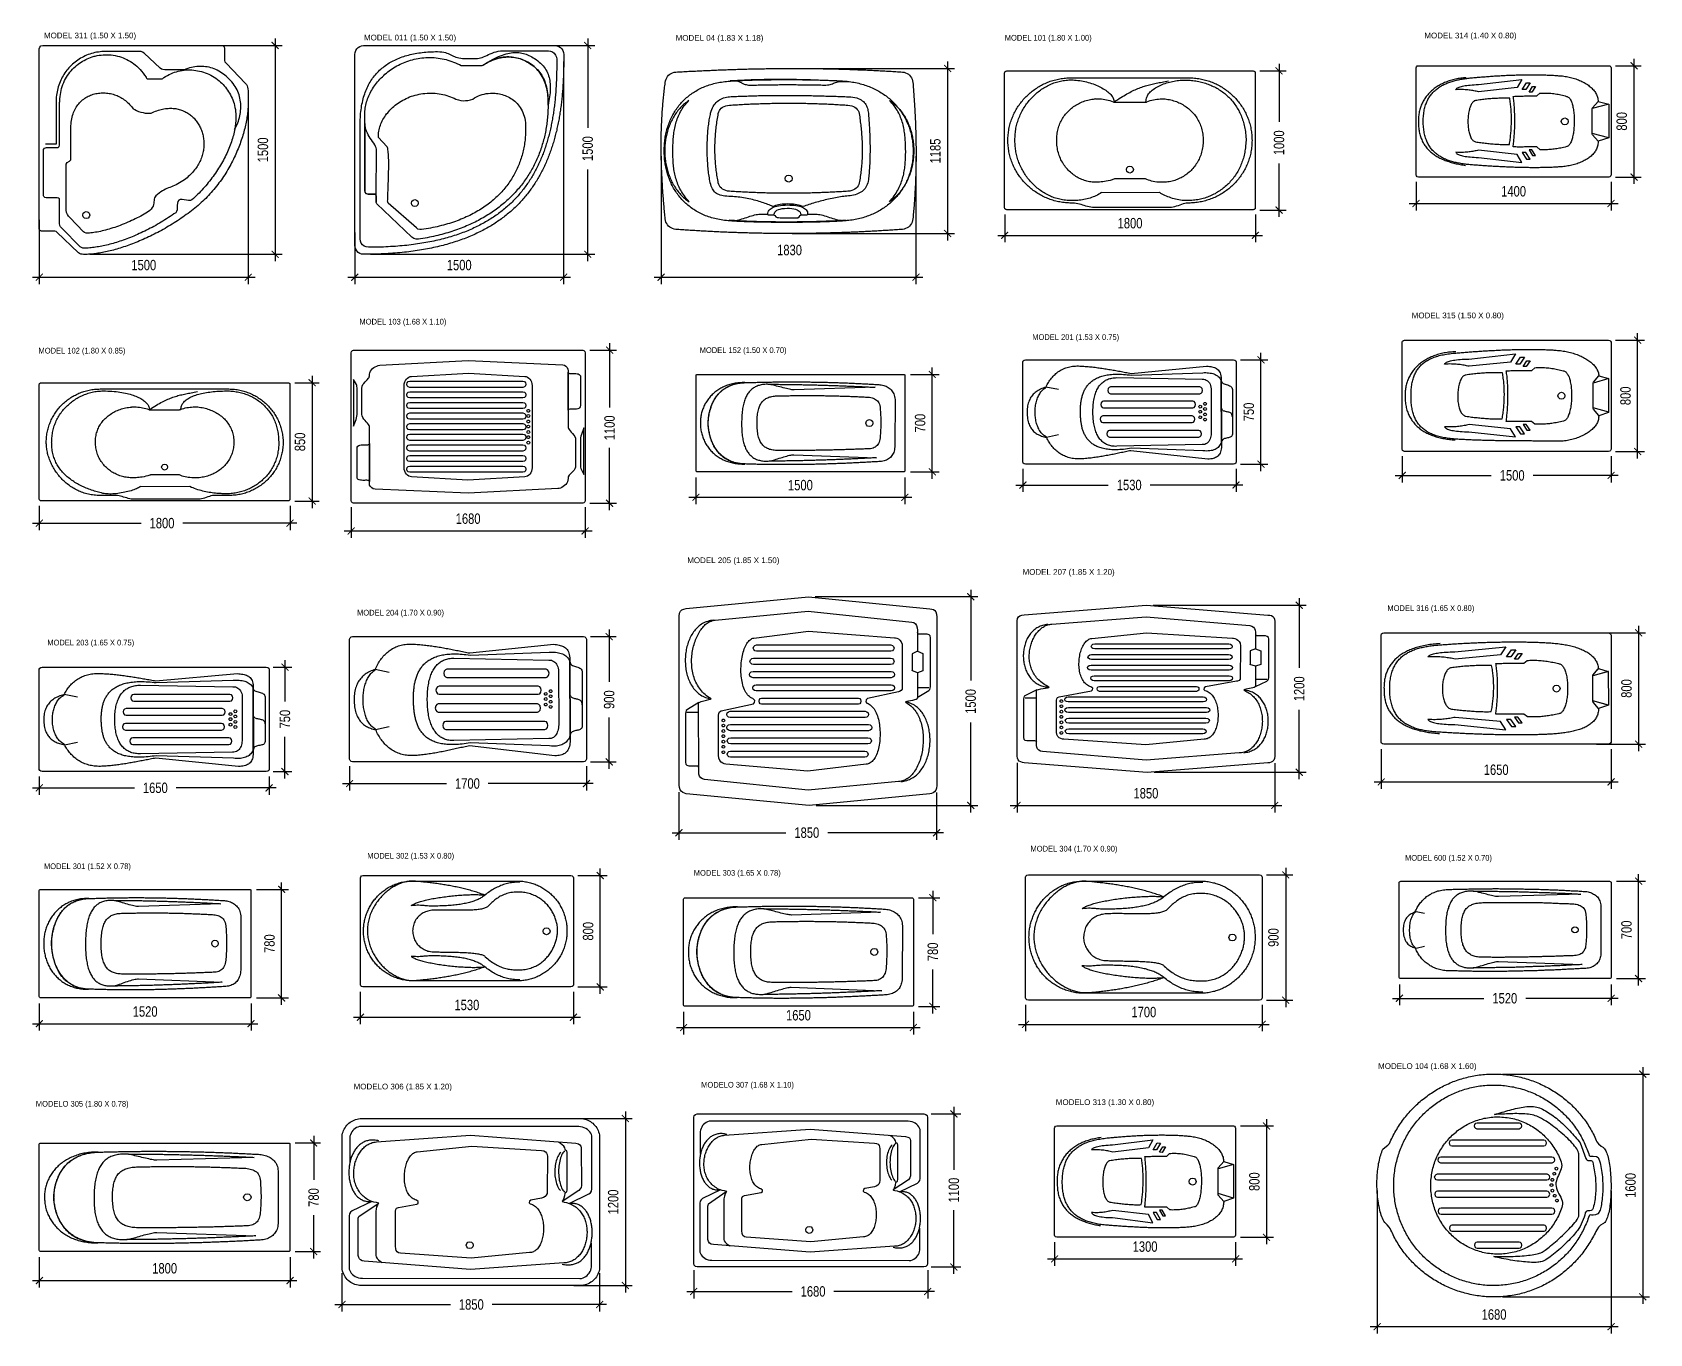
# Model space of a CAD drawing. Header units: millimetres. Extents: x 2134 to 13747, y 1479 to 10829.
import ezdxf
from ezdxf.enums import TextEntityAlignment as Align

# ---------------------------------------------------------------- set-up
doc = ezdxf.new("R2010")
doc.units = ezdxf.units.MM
doc.layers.add('dim', color=4, linetype='Continuous', lineweight=18)
doc.layers.add('dwgmodels.com', color=250, linetype='Continuous')
doc.layers.add('Text', color=3, linetype='Continuous', plot=False)
doc.styles.add('KOTE', font='romrust.shx', dxfattribs={"width": 0.8})
doc.styles.add('SN0', font='Arial')
doc.dimstyles.new('cad-block.com 50', dxfattribs={"dimscale": 50, "dimtxt": 1.5, "dimasz": 1, "dimexe": 1, "dimexo": 1, "dimgap": 1, "dimtad": 1, "dimdec": 0, "dimzin": 1, "dimdsep": 46, "dimtxsty": 'KOTE', "dimblk": 'ARCHTICK', "dimcen": 0, "dimdle": 1, "dimclrd": 4, "dimclre": 4, "dimclrt": 7, "dimadec": 0, "dimazin": 0, "dimtfac": 0.666667, "dimtdec": 0, "dimtix": 1, "dimtmove": 2, "dimatfit": 0, "dimfxl": 1, "dimtvp": 1, "dimtolj": 1, "dimarcsym": 0})

msp = doc.modelspace()

# ---------------------------------------------------------------- texts
at = {"layer": 'Text', "color": 7, "style": 'SN0'}
for s, p in [('MODEL 311 (1.50 X 1.50)', (2548.2, 10806)), ('MODEL 011 (1.50 X 1.50)', (4845.9, 10790.8)), ('MODEL 04 (1.83 X 1.18)', (7068.1, 10788.5)), ('MODEL 314 (1.40 X 0.80)', (12460.4, 10805.6)), ('MODEL 315 (1.50 X 0.80)', (12369.6, 8794.6)), ('MODEL 205 (1.85 X 1.50)', (7167.4, 7035.5)), ('MODEL 207 (1.85 X 1.20)', (9574.9, 6951.4)), ('MODELO 104 (1.68 X 1.60)', (12150.6, 3401.4)), ('MODELO 306 (1.85 X 1.20)', (4794, 3254.2)), ('MODELO 313 (1.30 X 0.80)', (9836.2, 3141.9))]:
    msp.add_text(s, height=40.982, dxfattribs=at).set_placement(p, align=Align.MIDDLE_CENTER)
for s, width, p in [('MODEL 101 (1.80 X 1.00)', 0.863315, (9428.5, 10789.7)), ('MODEL 103 (1.68 X 1.10)', 0.863315, (4794.7, 8749.9)), ('MODEL 201 (1.53 X 0.75)', 0.863315, (9625.7, 8639.1)), ('MODEL 102 (1.80 X 0.85)', 0.863315, (2490.2, 8541.5)), ('MODEL 152 (1.50 X 0.70)', 0.862962, (7237.7, 8545.2)), ('MODEL 204 (1.70 X 0.90)', 0.863315, (4777.8, 6659.1)), ('MODEL 316 (1.65 X 0.80)', 0.863315, (12175.8, 6691.4)), ('MODEL 203 (1.65 X 0.75)', 0.862962, (2553.1, 6444)), ('MODEL 302 (1.53 X 0.80)', 0.863315, (4850.6, 4912.5)), ('MODEL 304 (1.70 X 0.90)', 0.863315, (9613.3, 4963.3)), ('MODEL 600 (1.52 X 0.70)', 0.863315, (12302.7, 4897.8)), ('MODEL 301 (1.52 X 0.78)', 0.863315, (2529.4, 4837.1)), ('MODEL 303 (1.65 X 0.78)', 0.863315, (7195.5, 4789.3)), ('MODELO 307 (1.68 X 1.10)', 0.863315, (7269.5, 3267.2)), ('MODELO 305 (1.80 X 0.78)', 0.863315, (2492.1, 3130.5))]:
    msp.add_text(s, height=40.982, dxfattribs=dict(at, width=width)).set_placement(p, align=Align.MIDDLE_CENTER)

# ---------------------------------------------------------------- blocks, each defined once
blk = doc.blocks.new('Modelo 311')
at = {"color": 0}
for points in [[(0.100137, 0), (5.157763, 0), (5.193667, -0.007926), (5.225777, -0.033543), (5.239696, -0.07961), (5.239803, -0.380311), (5.239112, -0.426846), (5.249328, -0.462415), (5.288952, -0.510795), (5.824145, -1.065689), (5.853565, -1.100516), (5.874859, -1.138421), (5.889327, -1.180576), (5.898266, -1.22815), (5.902977, -1.282312), (5.904758, -1.344234), (5.904908, -1.415084), (5.904726, -1.496034), (5.905511, -1.588252), (5.905812, -1.625334), (5.905438, -1.663141), (5.90439, -1.701649), (5.902667, -1.740838), (5.900268, -1.780684), (5.897193, -1.821164), (5.89344, -1.862256), (5.889008, -1.903937), (5.883897, -1.946186), (5.878107, -1.988978), (5.871635, -2.032292), (5.864483, -2.076106), (5.856648, -2.120396), (5.848129, -2.16514), (5.838927, -2.210315), (5.829041, -2.255899), (5.818468, -2.30187), (5.80721, -2.348204), (5.795264, -2.39488), (5.782631, -2.441874), (5.769309, -2.489164), (5.755298, -2.536728), (5.740596, -2.584542), (5.725203, -2.632585), (5.709119, -2.680834), (5.692342, -2.729266), (5.674872, -2.777858), (5.656707, -2.826589), (5.637847, -2.875435), (5.618292, -2.924374), (5.59804, -2.973384), (5.577091, -3.022441), (5.555444, -3.071524), (5.533098, -3.120609), (5.510052, -3.169675), (5.486305, -3.218698), (5.461857, -3.267656), (5.436707, -3.316526), (5.410855, -3.365287), (5.384298, -3.413915), (5.357037, -3.462387), (5.329071, -3.510682), (5.300399, -3.558776), (5.27102, -3.606647), (5.240933, -3.654273), (5.210138, -3.701631), (5.178633, -3.748698), (5.146419, -3.795452), (5.113494, -3.84187), (5.079857, -3.88793), (5.045507, -3.933609), (5.010445, -3.978885), (4.974669, -4.023734), (4.938177, -4.068135), (4.900971, -4.112065), (4.863048, -4.155501), (4.824407, -4.198421), (4.785049, -4.240802), (4.744972, -4.282621), (4.704176, -4.323857), (4.662659, -4.364486), (4.620421, -4.404486), (4.577462, -4.443834), (4.533779, -4.482508), (4.488138, -4.521776), (4.442029, -4.560558), (4.395473, -4.598852), (4.348486, -4.636654), (4.30109, -4.673962), (4.253302, -4.710774), (4.205141, -4.747086), (4.156627, -4.782895), (4.107779, -4.8182), (4.058615, -4.852996), (4.009154, -4.887282), (3.959415, -4.921055), (3.909418, -4.954311), (3.859181, -4.987049), (3.808723, -5.019265), (3.758064, -5.050956), (3.707221, -5.08212), (3.656215, -5.112755), (3.605064, -5.142856), (3.553786, -5.172422), (3.502402, -5.20145), (3.45093, -5.229937), (3.399388, -5.25788), (3.347796, -5.285276), (3.296174, -5.312123), (3.244538, -5.338418), (3.19291, -5.364159), (3.141307, -5.389341), (3.08975, -5.413963), (3.038255, -5.438023), (2.986843, -5.461516), (2.935533, -5.484441), (2.884343, -5.506794), (2.833293, -5.528573), (2.782401, -5.549775), (2.731687, -5.570398), (2.681169, -5.590438), (2.630866, -5.609892), (2.580797, -5.628759), (2.530982, -5.647035), (2.481439, -5.664718), (2.432187, -5.681804), (2.383245, -5.698292), (2.334632, -5.714177), (2.286368, -5.729458), (2.23847, -5.744131), (2.190958, -5.758195), (2.143851, -5.771646), (2.097168, -5.784481), (2.050928, -5.796697), (2.00515, -5.808293), (1.959852, -5.819265), (1.915054, -5.82961), (1.870775, -5.839325), (1.827033, -5.848409), (1.783848, -5.856857), (1.741239, -5.864668), (1.699224, -5.871838), (1.657823, -5.878365), (1.617054, -5.884246), (1.576936, -5.889479), (1.537489, -5.894059), (1.498731, -5.897986), (1.460682, -5.901255), (1.423359, -5.903865), (1.386783, -5.905812), (1.350972, -5.907094), (1.315945, -5.907707), (1.281722, -5.90765), (1.24832, -5.906919), (1.215759, -5.905512), (1.215759, -5.905512), (1.175461, -5.899604), (1.134853, -5.886676), (1.104358, -5.867965), (0.493992, -5.279193), (0.472713, -5.264848), (0.443, -5.254965), (0.406322, -5.251284), (0.064484, -5.251382), (0.029743, -5.242643), (0.007706, -5.21915), (0, -5.184988), (0, -0.093228), (0.011205, -0.043571), (0.044664, -0.011427), (0.100137, 0)], [(3.039299, -0.931925), (3.041998, -0.936746), (3.045098, -0.941132), (3.049189, -0.943102), (3.057389, -0.943291), (3.062441, -0.943224), (3.460067, -0.943291), (3.467417, -0.942754), (3.470859, -0.941221), (3.473842, -0.938815), (3.488654, -0.928349), (3.503258, -0.918341), (3.517626, -0.90874), (3.51982, -0.90733), (3.522011, -0.905941), (3.524161, -0.904536), (3.571531, -0.874132), (3.620024, -0.846003), (3.669552, -0.820157), (3.720025, -0.796602), (3.771355, -0.775347), (3.823452, -0.756403), (3.876229, -0.739777), (3.929596, -0.725478), (3.983464, -0.713517), (4.037744, -0.7039), (4.092349, -0.696638), (4.147188, -0.69174), (4.202173, -0.689214), (4.257216, -0.68907), (4.312227, -0.691315), (4.367118, -0.695961), (4.422058, -0.702915), (4.476871, -0.712047), (4.531435, -0.723367), (4.585632, -0.736883), (4.639344, -0.752604), (4.692449, -0.770538), (4.744831, -0.790694), (4.796369, -0.813081), (4.846944, -0.837707), (4.896436, -0.864581), (4.944728, -0.893713), (4.991699, -0.925109), (5.037231, -0.958781), (5.081204, -0.994735), (5.1235, -1.03298), (5.159462, -1.068219), (5.194426, -1.104645), (5.228307, -1.142284), (5.261022, -1.181161), (5.292488, -1.221302), (5.322621, -1.262732), (5.351338, -1.305477), (5.378556, -1.349564), (5.404192, -1.395016), (5.428161, -1.441861), (5.45038, -1.490123), (5.470766, -1.539829), (5.489236, -1.591003), (5.505707, -1.643672), (5.520094, -1.697862), (5.532314, -1.753597), (5.542285, -1.810904), (5.549922, -1.869808), (5.555142, -1.930334), (5.557863, -1.992509), (5.558, -2.056358), (5.558, -2.056358), (5.556692, -2.098419), (5.554304, -2.140934), (5.550849, -2.18388), (5.546338, -2.227237), (5.540782, -2.270982), (5.534193, -2.315093), (5.526582, -2.35955), (5.517961, -2.40433), (5.508342, -2.449412), (5.497735, -2.494773), (5.486152, -2.540393), (5.473606, -2.58625), (5.460106, -2.632321), (5.445666, -2.678586), (5.430296, -2.725022), (5.414008, -2.771608), (5.396813, -2.818322), (5.378724, -2.865143), (5.35975, -2.912048), (5.339905, -2.959017), (5.319199, -3.006026), (5.297644, -3.053056), (5.275252, -3.100084), (5.252033, -3.147088), (5.228, -3.194046), (5.203164, -3.240938), (5.177536, -3.28774), (5.151129, -3.334433), (5.123953, -3.380993), (5.09602, -3.427399), (5.067342, -3.47363), (5.037929, -3.519664), (5.007795, -3.565479), (4.976949, -3.611053), (4.945404, -3.656365), (4.913171, -3.701394), (4.880262, -3.746116), (4.846688, -3.790511), (4.81246, -3.834558), (4.777591, -3.878233), (4.742091, -3.921516), (4.705972, -3.964385), (4.669246, -4.006819), (4.631925, -4.048795), (4.594019, -4.090292), (4.55554, -4.131287), (4.5165, -4.171761), (4.47691, -4.21169), (4.436782, -4.251054), (4.396127, -4.289829), (4.354957, -4.327996), (4.313283, -4.365532), (4.313283, -4.365532), (4.273961, -4.38307), (4.221365, -4.384867), (4.160702, -4.37713), (4.097178, -4.366068), (4.035999, -4.357887), (3.982371, -4.358796), (3.9415, -4.375), (3.9415, -4.375), (3.916858, -4.410636), (3.904989, -4.461563), (3.900704, -4.521569), (3.898817, -4.584439), (3.89414, -4.643963), (3.881485, -4.693927), (3.855665, -4.728118), (3.855665, -4.728118), (3.804781, -4.763876), (3.753751, -4.799), (3.702589, -4.83349), (3.651311, -4.867346), (3.599931, -4.900565), (3.548464, -4.933149), (3.496925, -4.965095), (3.44533, -4.996402), (3.393692, -5.027072), (3.342027, -5.057101), (3.290349, -5.08649), (3.238674, -5.115238), (3.187017, -5.143344), (3.135391, -5.170806), (3.083813, -5.197626), (3.032296, -5.223801), (2.980857, -5.24933), (2.929509, -5.274214), (2.878267, -5.29845), (2.827148, -5.322039), (2.776164, -5.34498), (2.725332, -5.367271), (2.674666, -5.388913), (2.62418, -5.409903), (2.573891, -5.430242), (2.523812, -5.449929), (2.473959, -5.468962), (2.424347, -5.487341), (2.374989, -5.505065), (2.325902, -5.522134), (2.2771, -5.538546), (2.228598, -5.554301), (2.180411, -5.569399), (2.132553, -5.583837), (2.08504, -5.597615), (2.037887, -5.610734), (1.991108, -5.623191), (1.944718, -5.634986), (1.898732, -5.646118), (1.853165, -5.656586), (1.808032, -5.66639), (1.763347, -5.675529), (1.719127, -5.684002), (1.675384, -5.691808), (1.632135, -5.698947), (1.589395, -5.705417), (1.547177, -5.711217), (1.505497, -5.716348), (1.46437, -5.720808), (1.423811, -5.724597), (1.383834, -5.727713), (1.383834, -5.727713), (1.303567, -5.734311), (1.226119, -5.728786), (1.157299, -5.689894), (0.635878, -5.167874), (0.596717, -5.124887), (0.578832, -5.08739), (0.574527, -5.03528), (0.574972, -4.380913), (0.567723, -4.340217), (0.54464, -4.316067), (0.504252, -4.308122), (0.197362, -4.308406), (0.151807, -4.29764), (0.126418, -4.273362), (0.114126, -4.24774), (0.114126, -2.985095), (0.119351, -2.938893), (0.145003, -2.901285), (0.202145, -2.88574), (0.502378, -2.885638), (0.531451, -2.879833), (0.560811, -2.85836), (0.573385, -2.815091), (0.575271, -1.600669), (0.575805, -1.590347), (0.576958, -1.580156), (0.57809, -1.570075), (0.584101, -1.504277), (0.590138, -1.442327), (0.596872, -1.383346), (0.604976, -1.326452), (0.615121, -1.270766), (0.627979, -1.215408), (0.644222, -1.159496), (0.664522, -1.102151), (0.689551, -1.042492), (0.714624, -0.990012), (0.741563, -0.939279), (0.770283, -0.890305), (0.800698, -0.843101), (0.832723, -0.797677), (0.866273, -0.754045), (0.901262, -0.712215), (0.937605, -0.672198), (0.975217, -0.634005), (1.014013, -0.597647), (1.053907, -0.563134), (1.094814, -0.530479), (1.136648, -0.49969), (1.179325, -0.47078), (1.222759, -0.44376), (1.266865, -0.418639), (1.311558, -0.395429), (1.356752, -0.374141), (1.402362, -0.354786), (1.448302, -0.337375), (1.494488, -0.321917), (1.494488, -0.321917), (1.524031, -0.312797), (1.553661, -0.304219), (1.583472, -0.296673), (1.637339, -0.285317), (1.692022, -0.275865), (1.747437, -0.268443), (1.803499, -0.263181), (1.860124, -0.260207), (1.917227, -0.259649), (1.974723, -0.261635), (2.032527, -0.266294), (2.090556, -0.273753), (2.148723, -0.284141), (2.206945, -0.297586), (2.265137, -0.314217), (2.319878, -0.332398), (2.373136, -0.352172), (2.425027, -0.373706), (2.475662, -0.397162), (2.525153, -0.422708), (2.573614, -0.450508), (2.621157, -0.480727), (2.667895, -0.51353), (2.713941, -0.549083), (2.759407, -0.587551), (2.804405, -0.629099), (2.84939, -0.674954), (2.893301, -0.7248), (2.936313, -0.778727), (2.978602, -0.836828), (3.020342, -0.899197), (3.025815, -0.908444), (3.032422, -0.920177), (3.039299, -0.931925)], [(1.87298, -0.165803), (1.821143, -0.167452), (1.769871, -0.170842), (1.719191, -0.175946), (1.669129, -0.182735), (1.619711, -0.19118), (1.570964, -0.201252), (1.522915, -0.212923), (1.475588, -0.226164), (1.429011, -0.240946), (1.383209, -0.257241), (1.33821, -0.275019), (1.29404, -0.294253), (1.250724, -0.314914), (1.208289, -0.336972), (1.166761, -0.3604), (1.126167, -0.385168), (1.086533, -0.411249), (1.047885, -0.438612), (1.010249, -0.46723), (0.973652, -0.497074), (0.938121, -0.528115), (0.90368, -0.560324), (0.870358, -0.593673), (0.838179, -0.628134), (0.807171, -0.663676), (0.777359, -0.700273), (0.74877, -0.737895), (0.72143, -0.776513), (0.695365, -0.816099), (0.670602, -0.856624), (0.647168, -0.898059), (0.625087, -0.940376), (0.604387, -0.983546), (0.585094, -1.02754), (0.567234, -1.07233), (0.550834, -1.117887), (0.535919, -1.164182), (0.522517, -1.211187), (0.510652, -1.258873), (0.500353, -1.307211), (0.491644, -1.356173), (0.484553, -1.405729), (0.479105, -1.455852), (0.475327, -1.506512), (0.473245, -1.557681), (0.472885, -1.609331)], [(2.816299, -0.165803), (1.87298, -0.165803)], [(2.964263, -0.220362), (2.917359, -0.183414), (2.875589, -0.168334), (2.816299, -0.165803)], [(3.416303, -0.635618), (2.964263, -0.220362)], [(3.549472, -0.689921), (3.494215, -0.682337), (3.452294, -0.664733), (3.416303, -0.635618)], [(4.093338, -0.689921), (3.549472, -0.689921)], [(5.408578, -0.987394), (5.370091, -0.947311), (5.330678, -0.909234), (5.290373, -0.873186), (5.249212, -0.839184), (5.207228, -0.807251), (5.164455, -0.777405), (5.120928, -0.749667), (5.076681, -0.724058), (5.031749, -0.700597), (4.986165, -0.679304), (4.939964, -0.660201), (4.893181, -0.643307), (4.845848, -0.628642), (4.798002, -0.616226), (4.749675, -0.606081), (4.700902, -0.598225), (4.651718, -0.592679), (4.602157, -0.589464), (4.552253, -0.588599), (4.50204, -0.590105), (4.451553, -0.594001), (4.400826, -0.600309), (4.349893, -0.609048), (4.298788, -0.620239), (4.247546, -0.633902), (4.196201, -0.650056), (4.144787, -0.668723), (4.093338, -0.689921)], [(2.630724, -1.75952), (2.657625, -1.786857), (2.697326, -1.813504), (2.747219, -1.838693), (2.804694, -1.861653), (2.867143, -1.881614), (2.931956, -1.897807), (2.996524, -1.909462), (3.058238, -1.91581), (3.114488, -1.91608), (3.162667, -1.909504), (3.200165, -1.895311), (3.242146, -1.876668), (3.283769, -1.859677), (3.32502, -1.844312), (3.365887, -1.830548), (3.406358, -1.81836), (3.44642, -1.807721), (3.48606, -1.798606), (3.525265, -1.790989), (3.564024, -1.784845), (3.602323, -1.780149), (3.640151, -1.776873), (3.677493, -1.774994), (3.714339, -1.774486), (3.750674, -1.775322), (3.786487, -1.777477), (3.821765, -1.780925), (3.856496, -1.785642), (3.890666, -1.791601), (3.924264, -1.798776), (3.957276, -1.807143), (3.98969, -1.816675), (4.021494, -1.827347), (4.052674, -1.839134), (4.083219, -1.852009), (4.113115, -1.865947), (4.142351, -1.880922), (4.170913, -1.896909), (4.198789, -1.913883), (4.225966, -1.931817), (4.252432, -1.950687), (4.278174, -1.970465), (4.303179, -1.991128), (4.327436, -2.012648), (4.35093, -2.035002), (4.373651, -2.058162), (4.395585, -2.082104), (4.416719, -2.106801), (4.437041, -2.132229), (4.456539, -2.158361), (4.475199, -2.185172), (4.49301, -2.212636), (4.509958, -2.240728), (4.526032, -2.269422), (4.541217, -2.298693), (4.555503, -2.328515), (4.568876, -2.358862), (4.581323, -2.389708), (4.592833, -2.421029), (4.603392, -2.452798), (4.612988, -2.484991), (4.621608, -2.51758), (4.62924, -2.550541), (4.635871, -2.583848), (4.641489, -2.617475), (4.646081, -2.651398), (4.649633, -2.685589), (4.652135, -2.720024), (4.653573, -2.754677), (4.653934, -2.789523), (4.653207, -2.824535), (4.651377, -2.859689), (4.648434, -2.894958), (4.644364, -2.930317), (4.639154, -2.96574), (4.632792, -3.001203), (4.625266, -3.036678), (4.616563, -3.072141), (4.60667, -3.107566), (4.595574, -3.142927), (4.583264, -3.178199), (4.569726, -3.213355), (4.554948, -3.248372), (4.538917, -3.283222), (4.521621, -3.317881), (4.503048, -3.352322), (4.483183, -3.38652), (4.462016, -3.42045), (4.439533, -3.454086), (4.415721, -3.487402), (4.390569, -3.520372), (4.364064, -3.552972), (4.336192, -3.585175), (4.306942, -3.616956), (4.2763, -3.648289), (4.244255, -3.679148), (4.210793, -3.709509), (4.175903, -3.739345), (4.139571, -3.768631), (4.101784, -3.79734), (4.062531, -3.825449), (4.062531, -3.825449), (4.011499, -3.859212), (3.962204, -3.888684), (3.91445, -3.914506), (3.868045, -3.937319), (3.822792, -3.957765), (3.7785, -3.976486), (3.734973, -3.994122), (3.692018, -4.011316), (3.64944, -4.028708), (3.607045, -4.046941), (3.56464, -4.066655), (3.522029, -4.088493), (3.47902, -4.113095), (3.435417, -4.141103), (3.391027, -4.17316), (3.345656, -4.209905), (3.29911, -4.25198), (3.275835, -4.280384), (3.260788, -4.311743), (3.251697, -4.345703), (3.24629, -4.38191), (3.242294, -4.420013), (3.237439, -4.459658), (3.229452, -4.500492), (3.216061, -4.542161), (3.194995, -4.584312), (3.163981, -4.626593), (3.120748, -4.66865), (3.063023, -4.71013), (3.015521, -4.739288), (2.967134, -4.767965), (2.917934, -4.796138), (2.867993, -4.823787), (2.817384, -4.850892), (2.766177, -4.877431), (2.714444, -4.903383), (2.662258, -4.928728), (2.609689, -4.953445), (2.556811, -4.977513), (2.503694, -5.00091), (2.45041, -5.023617), (2.397032, -5.045612), (2.34363, -5.066874), (2.290277, -5.087383), (2.237045, -5.107117), (2.184005, -5.126056), (2.131229, -5.144178), (2.078789, -5.161464), (2.026757, -5.177891), (1.975204, -5.19344), (1.924202, -5.208089), (1.873823, -5.221817), (1.824139, -5.234604), (1.775222, -5.246428), (1.727143, -5.257269), (1.679974, -5.267106), (1.633787, -5.275918), (1.588654, -5.283684), (1.544647, -5.290383), (1.501836, -5.295995), (1.460295, -5.300498), (1.420094, -5.303871), (1.381307, -5.306095), (1.325743, -5.303389), (1.282115, -5.290111), (1.249665, -5.266516), (0.867637, -4.862614), (0.829736, -4.824323), (0.793618, -4.781525), (0.766589, -4.726988), (0.755956, -4.65348), (0.755948, -4.279787), (0.755732, -3.359965), (0.789318, -3.311595), (0.854861, -3.272835), (0.894681, -3.231319), (0.894031, -2.324701), (0.894987, -2.270598), (0.897899, -2.218069), (0.902714, -2.16711), (0.909378, -2.117717), (0.91784, -2.069885), (0.928046, -2.023612), (0.939944, -1.978892), (0.95348, -1.935723), (0.968603, -1.894099), (0.985258, -1.854016), (1.003394, -1.815472), (1.022957, -1.778461), (1.043896, -1.74298), (1.066156, -1.709024), (1.089685, -1.676589), (1.114431, -1.645673), (1.14034, -1.616269), (1.16736, -1.588375), (1.195438, -1.561987), (1.224521, -1.537099), (1.254556, -1.513709), (1.285491, -1.491813), (1.317272, -1.471405), (1.349848, -1.452483), (1.383165, -1.435042), (1.41717, -1.419077), (1.45181, -1.404586), (1.487033, -1.391564), (1.522787, -1.380007), (1.559017, -1.369911), (1.595671, -1.361272), (1.632698, -1.354085), (1.670042, -1.348348), (1.707653, -1.344055), (1.745477, -1.341203), (1.783461, -1.339788), (1.821553, -1.339805), (1.859699, -1.341251), (1.897848, -1.344121), (1.935945, -1.348413), (1.973939, -1.35412), (2.011776, -1.36124), (2.049404, -1.369769), (2.08677, -1.379702), (2.123821, -1.391035), (2.160504, -1.403764), (2.196767, -1.417886), (2.232557, -1.433396), (2.26782, -1.450291), (2.302504, -1.468565), (2.336557, -1.488216), (2.369925, -1.509238), (2.402556, -1.531629), (2.434397, -1.555384), (2.465395, -1.580498), (2.495497, -1.606969), (2.524651, -1.634792), (2.552803, -1.663962), (2.579901, -1.694476), (2.605892, -1.72633), (2.630724, -1.75952), (2.630724, -1.75952)], [(5.52172, -2.375599), (5.546249, -2.329342), (5.56909, -2.282443), (5.590205, -2.234959), (5.609557, -2.186948), (5.627107, -2.138471), (5.642817, -2.089584), (5.656649, -2.040348), (5.668565, -1.99082), (5.678526, -1.94106), (5.686495, -1.891126), (5.692433, -1.841076), (5.696302, -1.790971), (5.698064, -1.740867), (5.697681, -1.690824), (5.695115, -1.640901), (5.690327, -1.591155), (5.68328, -1.541647), (5.673935, -1.492435), (5.662254, -1.443576), (5.648199, -1.395131), (5.631732, -1.347158), (5.612814, -1.299715), (5.591408, -1.25286), (5.567476, -1.206654), (5.540978, -1.161154), (5.511878, -1.11642), (5.480137, -1.072509), (5.445716, -1.029481), (5.408578, -0.987394)], [(0.472885, -1.609331), (0.472885, -2.786394), (0.175893, -2.786394)], [(1.328023, -4.697406), (1.377551, -4.710877), (1.412837, -4.74622), (1.426287, -4.795831), (1.412837, -4.845441), (1.377551, -4.880785), (1.328023, -4.894256), (1.278492, -4.880785), (1.243205, -4.845441), (1.229755, -4.795831), (1.243205, -4.74622), (1.278492, -4.710877), (1.328023, -4.697406)]]:
    blk.add_lwpolyline(points, dxfattribs=at)
blk = doc.blocks.new('Modelo 011')
at = {"color": 0}
for points in [[(0.248323, 0), (5.657193, 0), (5.71388, -0.006722), (5.765908, -0.025856), (5.811831, -0.055849), (5.8502, -0.095149), (5.879569, -0.142205), (5.89849, -0.195465), (5.905516, -0.253378), (5.905882, -0.296561), (5.906117, -0.339727), (5.906218, -0.382872), (5.906181, -0.425996), (5.906006, -0.469095), (5.90569, -0.512168), (5.90523, -0.555214), (5.904624, -0.598229), (5.903869, -0.641213), (5.902964, -0.684162), (5.901905, -0.727075), (5.900691, -0.769951), (5.899319, -0.812786), (5.897787, -0.855579), (5.896093, -0.898329), (5.894233, -0.941032), (5.892206, -0.983687), (5.890009, -1.026293), (5.88764, -1.068846), (5.885096, -1.111345), (5.882376, -1.153788), (5.879477, -1.196174), (5.876396, -1.238499), (5.873131, -1.280762), (5.86968, -1.322961), (5.86604, -1.365095), (5.86221, -1.40716), (5.858186, -1.449155), (5.853966, -1.491078), (5.849548, -1.532928), (5.84493, -1.574701), (5.840108, -1.616396), (5.835082, -1.658011), (5.829848, -1.699545), (5.824404, -1.740994), (5.818748, -1.782357), (5.812877, -1.823632), (5.806789, -1.864818), (5.800482, -1.905911), (5.793953, -1.94691), (5.7872, -1.987813), (5.780221, -2.028619), (5.773012, -2.069324), (5.765573, -2.109927), (5.7579, -2.150427), (5.749991, -2.19082), (5.741843, -2.231105), (5.733455, -2.271281), (5.724824, -2.311344), (5.715948, -2.351293), (5.706823, -2.391127), (5.697449, -2.430842), (5.687822, -2.470437), (5.677941, -2.509911), (5.667802, -2.54926), (5.657403, -2.588484), (5.646743, -2.627579), (5.635818, -2.666545), (5.624627, -2.705378), (5.613166, -2.744078), (5.601434, -2.782641), (5.589428, -2.821067), (5.577147, -2.859352), (5.564586, -2.897496), (5.551745, -2.935495), (5.538621, -2.973349), (5.525211, -3.011054), (5.511513, -3.04861), (5.497524, -3.086014), (5.483243, -3.123263), (5.468667, -3.160357), (5.453794, -3.197293), (5.43862, -3.234069), (5.423145, -3.270683), (5.407365, -3.307132), (5.391278, -3.343416), (5.374882, -3.379532), (5.358174, -3.415478), (5.341152, -3.451252), (5.323814, -3.486852), (5.306158, -3.522276), (5.28818, -3.557522), (5.269878, -3.592588), (5.251251, -3.627472), (5.232296, -3.662172), (5.21301, -3.696686), (5.193391, -3.731012), (5.173438, -3.765149), (5.153146, -3.799093), (5.132514, -3.832843), (5.11154, -3.866397), (5.090222, -3.899754), (5.068556, -3.93291), (5.046541, -3.965865), (5.024174, -3.998615), (5.001452, -4.03116), (4.978374, -4.063496), (4.954938, -4.095623), (4.93114, -4.127537), (4.906978, -4.159238), (4.88245, -4.190723), (4.857554, -4.221989), (4.832288, -4.253036), (4.806648, -4.283861), (4.780632, -4.314462), (4.754239, -4.344837), (4.727466, -4.374984), (4.70031, -4.404901), (4.672769, -4.434586), (4.644841, -4.464037), (4.616523, -4.493252), (4.587813, -4.522229), (4.558709, -4.550966), (4.529208, -4.579462), (4.499308, -4.607713), (4.469006, -4.635718), (4.4383, -4.663476), (4.407189, -4.690983), (4.375668, -4.718239), (4.343737, -4.745241), (4.311393, -4.771986), (4.278632, -4.798474), (4.245454, -4.824702), (4.211855, -4.850667), (4.177834, -4.876369), (4.143387, -4.901805), (4.108513, -4.926973), (4.073209, -4.951871), (4.037473, -4.976497), (4.001302, -5.00085), (3.964695, -5.024926), (3.927648, -5.048724), (3.890159, -5.072242), (3.852226, -5.095479), (3.813847, -5.118431), (3.775019, -5.141098), (3.735739, -5.163476), (3.696007, -5.185565), (3.655818, -5.207362), (3.615171, -5.228864), (3.574064, -5.250071), (3.532493, -5.27098), (3.490458, -5.291589), (3.447954, -5.311896), (3.404981, -5.331899), (3.361535, -5.351597), (3.317614, -5.370986), (3.273216, -5.390065), (3.228338, -5.408832), (3.182979, -5.427286), (3.137135, -5.445423), (3.090805, -5.463243), (3.043986, -5.480743), (2.996675, -5.49792), (2.948871, -5.514774), (2.90057, -5.531302), (2.851771, -5.547502), (2.802472, -5.563372), (2.752669, -5.57891), (2.70236, -5.594114), (2.651544, -5.608983), (2.600217, -5.623513), (2.548378, -5.637703), (2.496024, -5.651552), (2.443152, -5.665057), (2.389761, -5.678215), (2.335847, -5.691026), (2.281409, -5.703487), (2.226444, -5.715596), (2.17095, -5.727351), (2.114925, -5.73875), (2.058365, -5.749791), (2.00127, -5.760472), (1.943635, -5.770791), (1.88546, -5.780747), (1.826741, -5.790336), (1.767476, -5.799558), (1.707663, -5.80841), (1.6473, -5.816889), (1.586384, -5.824995), (1.524913, -5.832725), (1.462884, -5.840077), (1.400295, -5.847049), (1.337144, -5.853639), (1.273428, -5.859846), (1.209146, -5.865666), (1.144293, -5.871099), (1.078869, -5.876141), (1.012871, -5.880792), (0.946297, -5.885049), (0.879143, -5.888909), (0.811408, -5.892372), (0.74309, -5.895435), (0.674186, -5.898097), (0.604693, -5.900354), (0.53461, -5.902205), (0.463934, -5.903649), (0.392662, -5.904682), (0.320792, -5.905304), (0.248323, -5.905512), (0.248323, -5.905512), (0.191566, -5.898789), (0.139369, -5.879656), (0.093252, -5.849664), (0.054735, -5.810363), (0.025341, -5.763307), (0.006588, -5.710045), (0, -5.65213), (0, -5.65213), (0, -0.253378), (0.006588, -0.195463), (0.025339, -0.142201), (0.054733, -0.095146), (0.093249, -0.055846), (0.139366, -0.025855), (0.191564, -0.006722), (0.248323, 0)], [(2.336307, -0.171905), (2.401964, -0.173863), (2.460624, -0.179494), (2.513182, -0.188294), (2.560537, -0.199762), (2.603583, -0.213394), (2.643217, -0.228686), (2.680337, -0.245137), (2.715837, -0.262243), (2.750614, -0.2795), (2.785565, -0.296407), (2.821586, -0.31246), (2.859574, -0.327155), (2.900424, -0.339991), (2.945034, -0.350464), (2.994299, -0.35807), (3.049116, -0.362308), (3.110382, -0.362673), (3.471323, -0.362681), (3.513734, -0.359573), (3.556255, -0.350869), (3.599181, -0.337502), (3.642806, -0.320404), (3.687425, -0.300509), (3.733332, -0.278748), (3.78082, -0.256054), (3.830185, -0.233361), (3.881721, -0.2116), (3.935722, -0.191704), (3.992482, -0.174606), (4.052296, -0.161238), (4.115459, -0.152534), (4.182264, -0.149425), (5.473823, -0.149425), (5.535668, -0.157981), (5.591238, -0.182103), (5.638369, -0.219472), (5.6749, -0.267768), (5.698665, -0.324672), (5.707504, -0.387866), (5.707867, -0.431097), (5.708089, -0.474308), (5.708168, -0.517498), (5.708101, -0.560665), (5.707885, -0.603805), (5.707518, -0.646916), (5.706997, -0.689997), (5.706319, -0.733045), (5.705482, -0.776058), (5.704483, -0.819034), (5.703319, -0.86197), (5.701988, -0.904863), (5.700487, -0.947713), (5.698813, -0.990516), (5.696963, -1.03327), (5.694935, -1.075973), (5.692727, -1.118623), (5.690335, -1.161218), (5.687757, -1.203754), (5.68499, -1.24623), (5.682032, -1.288644), (5.678879, -1.330994), (5.675529, -1.373276), (5.67198, -1.41549), (5.668229, -1.457632), (5.664273, -1.4997), (5.660109, -1.541692), (5.655735, -1.583606), (5.651148, -1.62544), (5.646345, -1.66719), (5.641324, -1.708856), (5.636082, -1.750435), (5.630616, -1.791924), (5.624924, -1.833321), (5.619003, -1.874624), (5.61285, -1.915831), (5.606463, -1.956939), (5.599839, -1.997946), (5.592975, -2.03885), (5.585869, -2.079649), (5.578517, -2.12034), (5.570918, -2.160921), (5.563068, -2.20139), (5.554965, -2.241744), (5.546606, -2.281982), (5.537989, -2.3221), (5.529111, -2.362098), (5.519968, -2.401971), (5.510559, -2.44172), (5.500881, -2.48134), (5.490931, -2.520829), (5.480707, -2.560186), (5.470205, -2.599409), (5.459423, -2.638494), (5.448359, -2.677439), (5.437009, -2.716243), (5.425371, -2.754904), (5.413443, -2.793418), (5.401221, -2.831783), (5.388703, -2.869998), (5.375887, -2.90806), (5.362769, -2.945966), (5.349347, -2.983715), (5.335618, -3.021305), (5.32158, -3.058732), (5.30723, -3.095995), (5.292565, -3.133091), (5.277583, -3.170019), (5.26228, -3.206775), (5.246655, -3.243358), (5.230704, -3.279766), (5.214425, -3.315996), (5.197815, -3.352045), (5.180872, -3.387912), (5.163592, -3.423594), (5.145974, -3.459089), (5.128014, -3.494396), (5.109709, -3.52951), (5.091058, -3.564431), (5.072057, -3.599156), (5.052704, -3.633682), (5.032996, -3.668008), (5.01293, -3.702132), (4.992504, -3.73605), (4.971715, -3.76976), (4.95056, -3.803262), (4.929037, -3.836551), (4.907143, -3.869626), (4.884875, -3.902485), (4.86223, -3.935125), (4.839207, -3.967544), (4.815801, -3.99974), (4.792012, -4.03171), (4.767835, -4.063453), (4.743268, -4.094966), (4.718309, -4.126246), (4.692955, -4.157292), (4.667203, -4.188101), (4.64105, -4.218671), (4.614494, -4.249), (4.587533, -4.279085), (4.560162, -4.308924), (4.532381, -4.338516), (4.504185, -4.367856), (4.475573, -4.396944), (4.446542, -4.425778), (4.417088, -4.454354), (4.387211, -4.48267), (4.356905, -4.510725), (4.32617, -4.538516), (4.295002, -4.566041), (4.263399, -4.593297), (4.231357, -4.620282), (4.198875, -4.646994), (4.16595, -4.673431), (4.132578, -4.699591), (4.098758, -4.72547), (4.064486, -4.751068), (4.029761, -4.776381), (3.994578, -4.801408), (3.958936, -4.826145), (3.922831, -4.850592), (3.886262, -4.874745), (3.849226, -4.898602), (3.811719, -4.922161), (3.773739, -4.94542), (3.735284, -4.968377), (3.696351, -4.991029), (3.656936, -5.013374), (3.617038, -5.035409), (3.576654, -5.057133), (3.535781, -5.078544), (3.494416, -5.099638), (3.452557, -5.120414), (3.410201, -5.140869), (3.367345, -5.161001), (3.323987, -5.180808), (3.280124, -5.200288), (3.235753, -5.219438), (3.190872, -5.238256), (3.145477, -5.25674), (3.099567, -5.274888), (3.053139, -5.292696), (3.006189, -5.310164), (2.958716, -5.327289), (2.910716, -5.344068), (2.862187, -5.360499), (2.813126, -5.37658), (2.763531, -5.392309), (2.713398, -5.407683), (2.662726, -5.4227), (2.611511, -5.437358), (2.559751, -5.451655), (2.507443, -5.465588), (2.454584, -5.479155), (2.401173, -5.492354), (2.347205, -5.505183), (2.292678, -5.517639), (2.237591, -5.52972), (2.181939, -5.541423), (2.125721, -5.552748), (2.068933, -5.56369), (2.011573, -5.574248), (1.953639, -5.58442), (1.895127, -5.594204), (1.836035, -5.603596), (1.776361, -5.612596), (1.716101, -5.6212), (1.655253, -5.629407), (1.593814, -5.637213), (1.531782, -5.644618), (1.469153, -5.651618), (1.405926, -5.658211), (1.342097, -5.664395), (1.277665, -5.670169), (1.212625, -5.675528), (1.146976, -5.680472), (1.080714, -5.684998), (1.013838, -5.689104), (0.946344, -5.692787), (0.87823, -5.696045), (0.809493, -5.698876), (0.74013, -5.701278), (0.670139, -5.703248), (0.599517, -5.704784), (0.528261, -5.705885), (0.456369, -5.706546), (0.383838, -5.706767), (0.383838, -5.706767), (0.321899, -5.698212), (0.266114, -5.674092), (0.218766, -5.636725), (0.182136, -5.58843), (0.158506, -5.531524), (0.150157, -5.468326), (0.152775, -2.213492), (0.153334, -2.153702), (0.154907, -2.094876), (0.157489, -2.037011), (0.161073, -1.980101), (0.165651, -1.924145), (0.171219, -1.869139), (0.177768, -1.81508), (0.185293, -1.761964), (0.193786, -1.709789), (0.203242, -1.658549), (0.213653, -1.608244), (0.225013, -1.558868), (0.237315, -1.510419), (0.250552, -1.462893), (0.264719, -1.416288), (0.279808, -1.370599), (0.295813, -1.325823), (0.312726, -1.281957), (0.330542, -1.238999), (0.349255, -1.196943), (0.368856, -1.155788), (0.38934, -1.115529), (0.4107, -1.076164), (0.432929, -1.037688), (0.456021, -1.0001), (0.479969, -0.963394), (0.504766, -0.927569), (0.530407, -0.892621), (0.556884, -0.858546), (0.58419, -0.82534), (0.612319, -0.793002), (0.641265, -0.761527), (0.67102, -0.730912), (0.701579, -0.701154), (0.732934, -0.672249), (0.765078, -0.644194), (0.798007, -0.616986), (0.831711, -0.590621), (0.866186, -0.565096), (0.901424, -0.540408), (0.937419, -0.516554), (0.974164, -0.493529), (1.011653, -0.471331), (1.049878, -0.449957), (1.088834, -0.429402), (1.128513, -0.409665), (1.16891, -0.39074), (1.210016, -0.372626), (1.251827, -0.355318), (1.294335, -0.338814), (1.337533, -0.32311), (1.381415, -0.308203), (1.425974, -0.294089), (1.471204, -0.280765), (1.517098, -0.268227), (1.56365, -0.256473), (1.610852, -0.2455), (1.658699, -0.235302), (1.707182, -0.225879), (1.756297, -0.217225), (1.806036, -0.209338), (1.856393, -0.202215), (1.907361, -0.195851), (1.958933, -0.190244), (2.011104, -0.185391), (2.063865, -0.181288), (2.117211, -0.177931), (2.171134, -0.175318), (2.225629, -0.173445), (2.280689, -0.172308), (2.336307, -0.171905), (2.336307, -0.171905)], [(2.064602, -0.340181), (2.125213, -0.338966), (2.184754, -0.339735), (2.243313, -0.342451), (2.30098, -0.347077), (2.357843, -0.353575), (2.413993, -0.36191), (2.469519, -0.372042), (2.524508, -0.383937), (2.579052, -0.397556), (2.633239, -0.412862), (2.687157, -0.429819), (2.740897, -0.44839), (2.794548, -0.468536), (2.848198, -0.490222), (2.901937, -0.51341), (2.955854, -0.538064), (3.010039, -0.564145), (3.602704, -0.564145), (3.662386, -0.527854), (3.721402, -0.494731), (3.779747, -0.464715), (3.837413, -0.437745), (3.894394, -0.413759), (3.950684, -0.392695), (4.006275, -0.374492), (4.061162, -0.359088), (4.115337, -0.346422), (4.168794, -0.336431), (4.221526, -0.329054), (4.273527, -0.32423), (4.32479, -0.321897), (4.375308, -0.321993), (4.425075, -0.324457), (4.474084, -0.329226), (4.522329, -0.33624), (4.569803, -0.345436), (4.616499, -0.356754), (4.66241, -0.370131), (4.707531, -0.385505), (4.751854, -0.402816), (4.795373, -0.422001), (4.838081, -0.442999), (4.879972, -0.465748), (4.921132, -0.489948), (4.960991, -0.515037), (4.999526, -0.541108), (5.03671, -0.568256), (5.072522, -0.596577), (5.106935, -0.626165), (5.139926, -0.657115), (5.171471, -0.689522), (5.201545, -0.723481), (5.230124, -0.759087), (5.257185, -0.796434), (5.282701, -0.835617), (5.30665, -0.876732), (5.329007, -0.919873), (5.349748, -0.965135), (5.368849, -1.012612), (5.386284, -1.062401), (5.402031, -1.114595), (5.416065, -1.169289), (5.428361, -1.226579), (5.438895, -1.286558), (5.447643, -1.349323), (5.454581, -1.414968), (5.459685, -1.483587), (5.462929, -1.555276), (5.464291, -1.63013), (5.464291, -1.63013), (5.464295, -1.676745), (5.463803, -1.723254), (5.462815, -1.769653), (5.46133, -1.815939), (5.459347, -1.862109), (5.456865, -1.908159), (5.453885, -1.954085), (5.450404, -1.999884), (5.446424, -2.045553), (5.441942, -2.091088), (5.436958, -2.136486), (5.431472, -2.181743), (5.425482, -2.226855), (5.418989, -2.271819), (5.411991, -2.316633), (5.404487, -2.361291), (5.396478, -2.405791), (5.387963, -2.450129), (5.378939, -2.494303), (5.369408, -2.538307), (5.359369, -2.582139), (5.34882, -2.625796), (5.337761, -2.669274), (5.326191, -2.712568), (5.31411, -2.755677), (5.301517, -2.798597), (5.288411, -2.841323), (5.274791, -2.883852), (5.260658, -2.926182), (5.24601, -2.968308), (5.230846, -3.010228), (5.215166, -3.051937), (5.198969, -3.093432), (5.182255, -3.134709), (5.165022, -3.175766), (5.147271, -3.216598), (5.129, -3.257203), (5.110209, -3.297576), (5.090897, -3.337715), (5.071063, -3.377615), (5.050707, -3.417273), (5.029828, -3.456687), (5.008425, -3.495851), (4.986498, -3.534764), (4.964046, -3.573421), (4.941069, -3.611818), (4.917564, -3.649953), (4.893533, -3.687823), (4.868974, -3.725422), (4.843887, -3.762749), (4.81827, -3.799799), (4.792124, -3.836569), (4.765447, -3.873055), (4.738239, -3.909255), (4.7105, -3.945164), (4.682227, -3.980779), (4.653422, -4.016097), (4.624082, -4.051115), (4.594208, -4.085827), (4.563799, -4.120232), (4.532854, -4.154326), (4.501372, -4.188105), (4.469353, -4.221566), (4.436796, -4.254705), (4.4037, -4.287519), (4.370065, -4.320004), (4.33589, -4.352157), (4.301174, -4.383975), (4.265917, -4.415453), (4.230118, -4.446589), (4.193776, -4.477378), (4.15689, -4.507819), (4.11946, -4.537906), (4.081486, -4.567636), (4.042966, -4.597007), (4.0039, -4.626015), (3.964287, -4.654655), (3.924127, -4.682925), (3.883418, -4.710821), (3.84216, -4.73834), (3.800353, -4.765478), (3.757996, -4.792231), (3.715088, -4.818597), (3.671628, -4.844572), (3.627615, -4.870152), (3.58305, -4.895333), (3.537931, -4.920113), (3.492258, -4.944488), (3.44603, -4.968454), (3.399246, -4.992008), (3.351905, -5.015147), (3.304008, -5.037866), (3.255553, -5.060163), (3.206539, -5.082033), (3.156966, -5.103475), (3.106833, -5.124483), (3.05614, -5.145055), (3.004886, -5.165187), (2.95307, -5.184875), (2.900691, -5.204116), (2.847749, -5.222908), (2.794244, -5.241245), (2.740173, -5.259125), (2.685538, -5.276544), (2.630336, -5.293499), (2.574568, -5.309986), (2.518233, -5.326002), (2.461329, -5.341543), (2.403857, -5.356606), (2.345815, -5.371187), (2.287204, -5.385283), (2.228022, -5.398891), (2.168268, -5.412006), (2.107942, -5.424626), (2.047044, -5.436746), (1.985572, -5.448365), (1.923526, -5.459477), (1.860905, -5.470079), (1.797708, -5.480169), (1.797708, -5.480169), (1.734654, -5.478881), (1.671601, -5.458239), (1.614972, -5.41824), (0.620921, -4.479567), (0.610003, -4.459288), (0.60696, -4.436331), (0.606582, -4.413724), (0.606063, -4.262295), (0.598946, -4.226666), (0.57967, -4.206589), (0.550897, -4.200267), (0.364657, -4.200031), (0.31601, -4.186116), (0.290232, -4.152224), (0.28189, -4.109897), (0.282303, -1.94161), (0.28314, -1.89861), (0.285621, -1.855504), (0.289724, -1.812327), (0.295424, -1.769115), (0.302701, -1.725902), (0.311531, -1.682724), (0.321893, -1.639615), (0.333763, -1.596612), (0.347119, -1.553749), (0.361939, -1.511061), (0.3782, -1.468583), (0.395879, -1.426351), (0.414955, -1.3844), (0.435404, -1.342765), (0.457204, -1.30148), (0.480333, -1.260582), (0.504769, -1.220106), (0.530488, -1.180086), (0.557468, -1.140558), (0.585686, -1.101556), (0.615121, -1.063117), (0.64575, -1.025275), (0.67755, -0.988065), (0.710499, -0.951522), (0.744573, -0.915682), (0.779752, -0.88058), (0.816012, -0.846251), (0.853331, -0.812731), (0.891685, -0.780053), (0.931054, -0.748254), (0.971414, -0.717368), (1.012743, -0.687431), (1.055018, -0.658478), (1.098217, -0.630545), (1.142317, -0.603665), (1.187296, -0.577875), (1.233131, -0.553209), (1.2798, -0.529703), (1.32728, -0.507392), (1.37555, -0.48631), (1.424585, -0.466494), (1.474365, -0.447978), (1.524866, -0.430798), (1.576066, -0.414989), (1.627942, -0.400585), (1.680472, -0.387622), (1.733633, -0.376135), (1.787404, -0.366159), (1.84176, -0.35773), (1.896681, -0.350883), (1.952143, -0.345652), (2.008125, -0.342073), (2.064602, -0.340181), (2.064602, -0.340181)], [(3.63022, -0.553952), (3.698293, -0.51087), (3.764274, -0.47077), (3.82824, -0.433604), (3.89027, -0.399325), (3.950443, -0.367887), (4.008837, -0.339242), (4.06553, -0.313344), (4.1206, -0.290144), (4.174127, -0.269597), (4.226189, -0.251655), (4.276863, -0.236271), (4.326229, -0.223398), (4.374364, -0.21299), (4.421348, -0.204998), (4.467259, -0.199376), (4.512174, -0.196077), (4.556173, -0.195053), (4.599333, -0.196258), (4.641734, -0.199645), (4.683454, -0.205167), (4.72457, -0.212776), (4.765162, -0.222426), (4.805308, -0.234069), (4.845087, -0.247659), (4.884576, -0.263148), (4.923854, -0.280489), (4.962999, -0.299636), (5.002091, -0.320541), (5.041206, -0.343157), (5.080425, -0.367437), (5.128176, -0.399399), (5.172794, -0.432263), (5.214354, -0.466037), (5.252931, -0.500725), (5.2886, -0.536335), (5.321436, -0.572872), (5.351514, -0.610343), (5.378908, -0.648754), (5.403695, -0.688111), (5.425949, -0.72842), (5.445745, -0.769688), (5.463158, -0.811921), (5.478262, -0.855125), (5.491134, -0.899306), (5.501847, -0.944471), (5.510478, -0.990625), (5.5171, -1.037775), (5.521789, -1.085927), (5.52462, -1.135087), (5.525668, -1.185262), (5.525008, -1.236458), (5.522715, -1.28868), (5.518863, -1.341936), (5.513528, -1.396231), (5.506785, -1.451572), (5.498709, -1.507965), (5.489375, -1.565415), (5.478858, -1.62393), (5.467232, -1.683515), (5.467232, -1.683515), (5.468997, -1.631484), (5.469281, -1.579185), (5.468046, -1.526716), (5.465256, -1.474173), (5.460872, -1.421656), (5.454858, -1.369261), (5.447176, -1.317086), (5.437789, -1.265229), (5.426659, -1.213788), (5.413749, -1.16286), (5.399022, -1.112542), (5.38244, -1.062933), (5.363966, -1.01413), (5.343563, -0.966231), (5.321193, -0.919333), (5.296819, -0.873534), (5.270403, -0.828932), (5.241909, -0.785624), (5.211299, -0.743708), (5.178534, -0.703282), (5.143579, -0.664443), (5.106396, -0.627289), (5.066947, -0.591918), (5.025196, -0.558427), (4.981103, -0.526914), (4.934634, -0.497476), (4.895058, -0.474739), (4.854603, -0.453173), (4.813272, -0.43288), (4.771071, -0.413963), (4.728002, -0.396525), (4.68407, -0.380669), (4.639278, -0.366498), (4.593631, -0.354114), (4.547132, -0.343619), (4.499786, -0.335118), (4.451597, -0.328712), (4.402567, -0.324504), (4.352703, -0.322597), (4.302006, -0.323094), (4.250482, -0.326098), (4.198134, -0.33171), (4.144966, -0.340035), (4.090983, -0.351174), (4.036187, -0.365231), (3.980584, -0.382309), (3.924177, -0.402509), (3.866969, -0.425935), (3.808966, -0.45269), (3.750171, -0.482876), (3.690588, -0.516596), (3.63022, -0.553952), (3.63022, -0.553952)], [(2.100838, -1.346889), (2.159808, -1.345977), (2.217533, -1.347252), (2.274142, -1.350665), (2.329763, -1.356166), (2.384523, -1.363705), (2.438552, -1.373232), (2.491978, -1.384699), (2.544928, -1.398054), (2.59753, -1.413247), (2.649914, -1.430231), (2.702207, -1.448953), (2.754537, -1.469365), (2.807033, -1.491417), (2.859823, -1.515059), (2.859823, -1.515059), (2.927304, -1.537104), (2.997938, -1.554407), (3.070157, -1.560547), (3.132451, -1.557693), (3.199252, -1.551389), (3.267868, -1.538292), (3.33561, -1.515059), (3.38642, -1.48117), (3.438905, -1.451398), (3.492806, -1.425622), (3.547866, -1.40372), (3.603828, -1.385571), (3.660433, -1.371055), (3.717425, -1.360049), (3.774545, -1.352434), (3.831537, -1.348088), (3.888141, -1.346889), (3.926435, -1.348081), (3.965547, -1.35077), (4.005341, -1.355007), (4.045675, -1.360847), (4.086411, -1.36834), (4.127409, -1.377539), (4.16853, -1.388497), (4.209635, -1.401267), (4.250585, -1.4159), (4.291239, -1.43245), (4.331459, -1.450968), (4.371105, -1.471507), (4.410039, -1.494119), (4.44812, -1.518858), (4.485209, -1.545775), (4.521167, -1.574922), (4.555855, -1.606353), (4.589134, -1.640119), (4.620863, -1.676274), (4.650904, -1.714868), (4.679118, -1.755956), (4.705364, -1.79959), (4.729504, -1.845821), (4.751398, -1.894702), (4.770907, -1.946286), (4.787892, -2.000625), (4.802213, -2.057772), (4.813732, -2.117779), (4.822307, -2.180698), (4.827802, -2.246583), (4.830075, -2.315484), (4.830075, -2.315484), (4.830136, -2.360743), (4.829525, -2.405867), (4.828241, -2.450851), (4.826283, -2.49569), (4.82365, -2.540377), (4.820341, -2.584906), (4.816355, -2.629273), (4.81169, -2.673471), (4.806345, -2.717496), (4.800321, -2.76134), (4.793614, -2.804999), (4.786225, -2.848467), (4.778152, -2.891739), (4.769394, -2.934808), (4.75995, -2.977669), (4.749819, -3.020316), (4.738999, -3.062744), (4.727491, -3.104947), (4.715292, -3.14692), (4.702401, -3.188656), (4.688818, -3.23015), (4.674542, -3.271397), (4.659571, -3.31239), (4.643903, -3.353125), (4.627539, -3.393595), (4.610478, -3.433794), (4.592716, -3.473718), (4.574255, -3.513361), (4.555093, -3.552716), (4.535228, -3.591779), (4.51466, -3.630543), (4.493387, -3.669003), (4.471409, -3.707154), (4.448724, -3.744989), (4.425331, -3.782503), (4.401229, -3.81969), (4.376417, -3.856545), (4.350895, -3.893062), (4.32466, -3.929235), (4.297712, -3.965059), (4.270049, -4.000528), (4.241672, -4.035636), (4.212577, -4.070378), (4.182765, -4.104748), (4.152235, -4.138741), (4.120985, -4.172351), (4.089013, -4.205571), (4.05632, -4.238397), (4.022904, -4.270823), (3.988764, -4.302843), (3.953898, -4.334452), (3.918307, -4.365644), (3.881987, -4.396412), (3.84494, -4.426753), (3.807163, -4.456659), (3.768655, -4.486126), (3.729415, -4.515147), (3.689443, -4.543717), (3.648737, -4.571831), (3.607295, -4.599482), (3.565118, -4.626665), (3.522203, -4.653375), (3.47855, -4.679605), (3.434158, -4.70535), (3.389025, -4.730605), (3.343151, -4.755364), (3.296534, -4.77962), (3.249174, -4.803369), (3.201068, -4.826605), (3.152217, -4.849322), (3.102619, -4.871515), (3.052273, -4.893177), (3.001177, -4.914304), (2.949331, -4.934889), (2.896734, -4.954927), (2.843385, -4.974413), (2.789282, -4.99334), (2.734424, -5.011703), (2.678811, -5.029496), (2.622441, -5.046714), (2.565313, -5.063351), (2.507426, -5.079401), (2.448779, -5.094859), (2.389371, -5.109719), (2.329201, -5.123975), (2.268267, -5.137622), (2.206569, -5.150654), (2.144105, -5.163066), (2.080875, -5.174851), (2.016878, -5.186005), (1.952111, -5.196521), (1.886575, -5.206393), (1.886575, -5.206393), (1.835957, -5.205426), (1.785338, -5.189925), (1.739878, -5.159889), (0.941862, -4.455063), (0.930154, -4.437325), (0.929107, -4.421052), (0.92896, -4.405622), (0.930037, -4.364842), (0.931475, -4.319418), (0.933218, -4.269764), (0.935213, -4.216294), (0.937404, -4.159424), (0.939736, -4.099567), (0.942153, -4.037139), (0.9446, -3.972553), (0.947022, -3.906225), (0.949365, -3.838568), (0.951572, -3.769997), (0.953588, -3.700927), (0.955359, -3.631773), (0.956829, -3.562948), (0.957943, -3.494868), (0.958646, -3.427946), (0.958883, -3.362598), (0.958598, -3.299238), (0.957736, -3.23828), (0.956243, -3.180138), (0.954062, -3.125229), (0.951139, -3.073965), (0.947419, -3.026762), (0.942846, -2.984033), (0.937365, -2.946194), (0.930921, -2.913659), (0.923459, -2.886843), (0.914924, -2.866159), (0.90526, -2.852023), (0.90526, -2.852023), (0.669964, -2.605756), (0.670023, -2.549366), (0.671177, -2.507612), (0.674523, -2.465738), (0.680023, -2.423801), (0.687638, -2.381857), (0.697329, -2.339965), (0.709057, -2.298181), (0.722783, -2.256562), (0.738468, -2.215166), (0.756074, -2.174048), (0.775561, -2.133266), (0.796892, -2.092878), (0.820026, -2.05294), (0.844925, -2.013509), (0.87155, -1.974642), (0.899862, -1.936397), (0.929823, -1.898829), (0.961393, -1.861998), (0.994534, -1.825958), (1.029206, -1.790768), (1.065371, -1.756484), (1.102991, -1.723164), (1.142025, -1.690864), (1.182435, -1.659641), (1.224183, -1.629554), (1.26723, -1.600657), (1.311536, -1.573009), (1.357062, -1.546667), (1.403771, -1.521687), (1.451622, -1.498127), (1.500577, -1.476043), (1.550598, -1.455493), (1.601645, -1.436534), (1.65368, -1.419222), (1.706663, -1.403615), (1.760555, -1.38977), (1.815319, -1.377744), (1.870914, -1.367593), (1.927303, -1.359376), (1.984446, -1.353148), (2.042304, -1.348967), (2.100838, -1.346889), (2.100838, -1.346889)], [(0.606441, -4.429921), (0.606748, -4.268531), (0.609224, -2.933724), (0.602562, -2.891657), (0.588496, -2.851449), (0.567145, -2.81124), (0.534409, -2.764026), (0.501673, -2.717055), (0.469425, -2.670083), (0.438151, -2.622864), (0.40834, -2.575154), (0.38048, -2.526709), (0.355056, -2.477284), (0.332558, -2.426636), (0.313473, -2.374519), (0.298287, -2.320689), (0.28749, -2.264902), (0.281567, -2.206913), (0.281649, -4.093531), (0.287747, -4.145924), (0.315349, -4.18524), (0.375618, -4.200677), (0.5405, -4.200468), (0.576112, -4.205099), (0.597935, -4.224413), (0.606027, -4.267236), (0.606323, -4.306829), (0.606237, -4.360748), (0.606441, -4.429921)], [(1.696866, -4.356649), (1.746475, -4.37012), (1.781817, -4.405462), (1.795287, -4.455075), (1.781817, -4.504688), (1.746475, -4.540032), (1.696866, -4.553504), (1.647254, -4.540032), (1.611911, -4.504688), (1.598441, -4.455075), (1.611911, -4.405462), (1.647254, -4.37012), (1.696866, -4.356649)]]:
    blk.add_lwpolyline(points, dxfattribs=at)
blk = doc.blocks.new('_ArchTick')
at = {"color": 0, "linetype": 'ByBlock', "const_width": 0.15}
blk.add_lwpolyline([(-0.5, -0.5), (0.5, 0.5)], dxfattribs=at)
blk = doc.blocks.new('*D26')
at = {"layer": 'Defpoints', "color": 0, "transparency": 16777216}
for p in [(4512, 10734), (6122, 10734), (4512, 9234)]:
    blk.add_point(p, dxfattribs=at)
at = {"layer": 'dim', "color": 4, "lineweight": -2, "transparency": 16777216}
for p, q in [((4562, 10734), (6172, 10734)), ((6122, 10784), (6122, 10143)), ((6122, 9184), (6122, 9843)), ((4562, 9234), (6172, 9234))]:
    blk.add_line(p, q, dxfattribs=at)
at = {"layer": 'dim', "color": 4, "lineweight": -2, "transparency": 16777216, "xscale": 50, "yscale": 50, "zscale": 50}
for p, rotation in [((6122, 10734), 90), ((6122, 9234), 270)]:
    blk.add_blockref('_ArchTick', p, dxfattribs=dict(at, rotation=rotation))
at = {"layer": 'dim', "color": 7, "transparency": 16777216, "insert": (6122, 9993), "char_height": 75, "attachment_point": 5, "rotation": 90, "style": 'KOTE'}
blk.add_mtext('\\A1;1500', dxfattribs=at)
blk = doc.blocks.new('Modelo 04')
at = {"color": 0}
for points in [[(-3.181, 4.569), (-3.134, 4.572), (-3.088, 4.574), (-3.041, 4.577), (-2.995, 4.579), (-2.949, 4.582), (-2.902, 4.584), (-2.856, 4.587), (-2.81, 4.589), (-2.764, 4.592), (-2.718, 4.594), (-2.671, 4.596), (-2.625, 4.598), (-2.579, 4.601), (-2.533, 4.603), (-2.487, 4.605), (-2.441, 4.607), (-2.395, 4.609), (-2.35, 4.611), (-2.304, 4.613), (-2.258, 4.615), (-2.212, 4.617), (-2.166, 4.619), (-2.121, 4.621), (-2.075, 4.623), (-2.029, 4.625), (-1.984, 4.627), (-1.938, 4.629), (-1.892, 4.63), (-1.847, 4.632), (-1.801, 4.634), (-1.756, 4.635), (-1.71, 4.637), (-1.665, 4.639), (-1.62, 4.64), (-1.574, 4.642), (-1.529, 4.643), (-1.483, 4.644), (-1.438, 4.646), (-1.393, 4.647), (-1.348, 4.649), (-1.302, 4.65), (-1.257, 4.651), (-1.212, 4.652), (-1.167, 4.653), (-1.121, 4.655), (-1.076, 4.656), (-1.031, 4.657), (-0.986, 4.658), (-0.941, 4.659), (-0.896, 4.66), (-0.851, 4.661), (-0.806, 4.661), (-0.761, 4.662), (-0.716, 4.663), (-0.671, 4.664), (-0.626, 4.665), (-0.581, 4.665), (-0.536, 4.666), (-0.491, 4.666), (-0.446, 4.667), (-0.401, 4.668), (-0.356, 4.668), (-0.311, 4.669), (-0.267, 4.669), (-0.222, 4.669), (-0.177, 4.67), (-0.132, 4.67), (-0.087, 4.67), (-0.043, 4.67), (0.002, 4.671), (0.047, 4.671), (0.092, 4.671), (0.137, 4.671), (0.181, 4.671), (0.226, 4.671), (0.271, 4.671), (0.316, 4.671), (0.36, 4.67), (0.405, 4.67), (0.45, 4.67), (0.494, 4.67), (0.539, 4.669), (0.584, 4.669), (0.628, 4.669), (0.673, 4.668), (0.718, 4.668), (0.762, 4.667), (0.807, 4.667), (0.852, 4.666), (0.896, 4.665), (0.941, 4.665), (0.986, 4.664), (1.03, 4.663), (1.075, 4.662), (1.12, 4.661), (1.164, 4.66), (1.209, 4.66), (1.254, 4.659), (1.298, 4.657), (1.343, 4.656), (1.388, 4.655), (1.432, 4.654), (1.477, 4.653), (1.522, 4.652), (1.566, 4.65), (1.611, 4.649), (1.656, 4.647), (1.7, 4.646), (1.745, 4.645), (1.79, 4.643), (1.834, 4.641), (1.879, 4.64), (1.924, 4.638), (1.969, 4.636), (2.013, 4.635), (2.058, 4.633), (2.103, 4.631), (2.148, 4.629), (2.192, 4.627), (2.237, 4.625), (2.282, 4.623), (2.327, 4.621), (2.372, 4.619), (2.416, 4.617), (2.461, 4.614), (2.506, 4.612), (2.551, 4.61), (2.596, 4.607), (2.641, 4.605), (2.686, 4.602), (2.731, 4.6), (2.775, 4.597), (2.82, 4.595), (2.865, 4.592), (2.91, 4.589), (2.955, 4.587), (3, 4.584), (3.045, 4.581), (3.09, 4.578), (3.136, 4.575), (3.181, 4.572), (3.226, 4.569), (3.226, 4.569), (3.273, 4.562), (3.318, 4.549), (3.359, 4.531), (3.397, 4.507), (3.43, 4.478), (3.459, 4.444), (3.484, 4.406), (3.502, 4.365), (3.516, 4.32), (3.523, 4.273), (3.527, 4.227), (3.53, 4.181), (3.534, 4.135), (3.538, 4.089), (3.541, 4.043), (3.545, 3.997), (3.548, 3.951), (3.551, 3.905), (3.554, 3.86), (3.558, 3.814), (3.561, 3.768), (3.564, 3.723), (3.566, 3.677), (3.569, 3.632), (3.572, 3.586), (3.575, 3.541), (3.577, 3.495), (3.58, 3.45), (3.582, 3.404), (3.584, 3.359), (3.587, 3.314), (3.589, 3.268), (3.591, 3.223), (3.593, 3.178), (3.595, 3.133), (3.596, 3.088), (3.598, 3.042), (3.6, 2.997), (3.601, 2.952), (3.603, 2.907), (3.604, 2.862), (3.605, 2.817), (3.606, 2.772), (3.608, 2.727), (3.608, 2.682), (3.609, 2.637), (3.61, 2.592), (3.611, 2.547), (3.611, 2.501), (3.612, 2.456), (3.612, 2.411), (3.613, 2.366), (3.613, 2.321), (3.613, 2.276), (3.613, 2.231), (3.613, 2.186), (3.613, 2.141), (3.612, 2.096), (3.612, 2.051), (3.611, 2.006), (3.611, 1.961), (3.61, 1.916), (3.609, 1.871), (3.608, 1.826), (3.607, 1.781), (3.606, 1.736), (3.605, 1.691), (3.603, 1.645), (3.602, 1.6), (3.6, 1.555), (3.599, 1.51), (3.597, 1.465), (3.595, 1.419), (3.593, 1.374), (3.591, 1.329), (3.588, 1.283), (3.586, 1.238), (3.583, 1.193), (3.581, 1.147), (3.578, 1.102), (3.575, 1.056), (3.572, 1.011), (3.569, 0.965), (3.566, 0.92), (3.563, 0.874), (3.559, 0.828), (3.556, 0.783), (3.552, 0.737), (3.548, 0.691), (3.544, 0.645), (3.54, 0.599), (3.536, 0.553), (3.532, 0.507), (3.527, 0.461), (3.523, 0.415), (3.523, 0.415), (3.515, 0.368), (3.501, 0.323), (3.482, 0.282), (3.458, 0.244), (3.429, 0.211), (3.396, 0.182), (3.359, 0.158), (3.318, 0.139), (3.273, 0.126), (3.226, 0.119), (3.181, 0.116), (3.135, 0.112), (3.09, 0.109), (3.045, 0.106), (3, 0.103), (2.955, 0.1), (2.91, 0.097), (2.865, 0.094), (2.82, 0.091), (2.775, 0.088), (2.729, 0.085), (2.684, 0.082), (2.639, 0.079), (2.594, 0.077), (2.549, 0.074), (2.504, 0.071), (2.459, 0.069), (2.414, 0.066), (2.369, 0.064), (2.323, 0.061), (2.278, 0.059), (2.233, 0.057), (2.188, 0.054), (2.143, 0.052), (2.098, 0.05), (2.053, 0.048), (2.008, 0.046), (1.963, 0.044), (1.917, 0.042), (1.872, 0.04), (1.827, 0.038), (1.782, 0.036), (1.737, 0.034), (1.692, 0.032), (1.647, 0.031), (1.602, 0.029), (1.556, 0.027), (1.511, 0.026), (1.466, 0.024), (1.421, 0.023), (1.376, 0.021), (1.331, 0.02), (1.286, 0.018), (1.241, 0.017), (1.196, 0.016), (1.15, 0.015), (1.105, 0.014), (1.06, 0.012), (1.015, 0.011), (0.97, 0.01), (0.925, 0.009), (0.88, 0.009), (0.835, 0.008), (0.79, 0.007), (0.744, 0.006), (0.699, 0.005), (0.654, 0.005), (0.609, 0.004), (0.564, 0.003), (0.519, 0.003), (0.474, 0.002), (0.429, 0.002), (0.383, 0.001), (0.338, 0.001), (0.293, 0.001), (0.248, 0.001), (0.203, 0), (0.158, 0), (0.113, 0), (0.068, 0), (0.023, 0), (-0.023, 0), (-0.068, 0), (-0.113, 0), (-0.158, 0), (-0.203, 0.001), (-0.248, 0.001), (-0.293, 0.001), (-0.338, 0.001), (-0.383, 0.002), (-0.429, 0.002), (-0.474, 0.003), (-0.519, 0.003), (-0.564, 0.004), (-0.609, 0.005), (-0.654, 0.005), (-0.699, 0.006), (-0.744, 0.007), (-0.79, 0.008), (-0.835, 0.009), (-0.88, 0.009), (-0.925, 0.01), (-0.97, 0.011), (-1.015, 0.012), (-1.06, 0.014), (-1.105, 0.015), (-1.15, 0.016), (-1.196, 0.017), (-1.241, 0.018), (-1.286, 0.02), (-1.331, 0.021), (-1.376, 0.023), (-1.421, 0.024), (-1.466, 0.026), (-1.511, 0.027), (-1.556, 0.029), (-1.602, 0.031), (-1.647, 0.032), (-1.692, 0.034), (-1.737, 0.036), (-1.782, 0.038), (-1.827, 0.04), (-1.872, 0.042), (-1.917, 0.044), (-1.963, 0.046), (-2.008, 0.048), (-2.053, 0.05), (-2.098, 0.052), (-2.143, 0.054), (-2.188, 0.057), (-2.233, 0.059), (-2.278, 0.061), (-2.323, 0.064), (-2.369, 0.066), (-2.414, 0.069), (-2.459, 0.071), (-2.504, 0.074), (-2.549, 0.077), (-2.594, 0.079), (-2.639, 0.082), (-2.684, 0.085), (-2.729, 0.088), (-2.775, 0.091), (-2.82, 0.094), (-2.865, 0.097), (-2.91, 0.1), (-2.955, 0.103), (-3, 0.106), (-3.045, 0.109), (-3.09, 0.112), (-3.135, 0.116), (-3.181, 0.119), (-3.181, 0.119), (-3.228, 0.126), (-3.272, 0.139), (-3.314, 0.158), (-3.351, 0.182), (-3.384, 0.211), (-3.413, 0.244), (-3.437, 0.282), (-3.456, 0.323), (-3.47, 0.368), (-3.478, 0.415), (-3.482, 0.461), (-3.487, 0.506), (-3.491, 0.551), (-3.496, 0.597), (-3.5, 0.642), (-3.504, 0.687), (-3.508, 0.733), (-3.512, 0.778), (-3.516, 0.824), (-3.52, 0.869), (-3.524, 0.914), (-3.528, 0.96), (-3.531, 1.005), (-3.535, 1.051), (-3.538, 1.096), (-3.541, 1.141), (-3.545, 1.187), (-3.548, 1.232), (-3.551, 1.277), (-3.554, 1.323), (-3.557, 1.368), (-3.559, 1.414), (-3.562, 1.459), (-3.565, 1.504), (-3.567, 1.55), (-3.569, 1.595), (-3.572, 1.641), (-3.574, 1.686), (-3.576, 1.731), (-3.578, 1.777), (-3.58, 1.822), (-3.581, 1.867), (-3.583, 1.913), (-3.584, 1.958), (-3.586, 2.004), (-3.587, 2.049), (-3.588, 2.094), (-3.589, 2.14), (-3.59, 2.185), (-3.591, 2.23), (-3.591, 2.276), (-3.592, 2.321), (-3.592, 2.367), (-3.592, 2.412), (-3.593, 2.457), (-3.593, 2.503), (-3.592, 2.548), (-3.592, 2.594), (-3.592, 2.639), (-3.591, 2.684), (-3.591, 2.73), (-3.59, 2.775), (-3.589, 2.82), (-3.588, 2.866), (-3.587, 2.911), (-3.585, 2.957), (-3.584, 3.002), (-3.582, 3.047), (-3.58, 3.093), (-3.578, 3.138), (-3.576, 3.184), (-3.574, 3.229), (-3.572, 3.274), (-3.569, 3.32), (-3.566, 3.365), (-3.563, 3.41), (-3.56, 3.456), (-3.557, 3.501), (-3.554, 3.547), (-3.55, 3.592), (-3.547, 3.637), (-3.543, 3.683), (-3.539, 3.728), (-3.535, 3.773), (-3.53, 3.819), (-3.526, 3.864), (-3.521, 3.91), (-3.516, 3.955), (-3.511, 4), (-3.506, 4.046), (-3.501, 4.091), (-3.495, 4.137), (-3.49, 4.182), (-3.484, 4.227), (-3.478, 4.273), (-3.478, 4.273), (-3.469, 4.32), (-3.454, 4.365), (-3.435, 4.406), (-3.411, 4.444), (-3.382, 4.478), (-3.349, 4.507), (-3.313, 4.531), (-3.272, 4.55), (-3.228, 4.563), (-3.181, 4.569)], [(-1.699, 4.309), (-1.667, 4.312), (-1.633, 4.314), (-1.599, 4.316), (-1.564, 4.319), (-1.527, 4.321), (-1.49, 4.323), (-1.451, 4.325), (-1.412, 4.327), (-1.372, 4.329), (-1.331, 4.331), (-1.289, 4.333), (-1.246, 4.335), (-1.203, 4.336), (-1.159, 4.338), (-1.114, 4.34), (-1.068, 4.341), (-1.022, 4.342), (-0.975, 4.344), (-0.928, 4.345), (-0.88, 4.346), (-0.832, 4.347), (-0.783, 4.348), (-0.733, 4.349), (-0.684, 4.35), (-0.633, 4.351), (-0.583, 4.352), (-0.532, 4.353), (-0.481, 4.353), (-0.429, 4.354), (-0.378, 4.354), (-0.326, 4.355), (-0.274, 4.355), (-0.222, 4.355), (-0.169, 4.355), (-0.117, 4.356), (-0.064, 4.356), (-0.012, 4.356), (0.04, 4.356), (0.093, 4.355), (0.145, 4.355), (0.197, 4.355), (0.249, 4.354), (0.301, 4.354), (0.353, 4.354), (0.404, 4.353), (0.455, 4.352), (0.506, 4.352), (0.557, 4.351), (0.607, 4.35), (0.657, 4.349), (0.706, 4.348), (0.755, 4.347), (0.804, 4.346), (0.852, 4.345), (0.899, 4.343), (0.946, 4.342), (0.992, 4.341), (1.037, 4.339), (1.082, 4.338), (1.126, 4.336), (1.17, 4.334), (1.213, 4.332), (1.254, 4.331), (1.295, 4.329), (1.336, 4.327), (1.375, 4.325), (1.413, 4.323), (1.451, 4.32), (1.487, 4.318), (1.523, 4.316), (1.557, 4.313), (1.59, 4.311), (1.622, 4.308), (1.622, 4.308), (1.67, 4.304), (1.718, 4.299), (1.765, 4.293), (1.812, 4.286), (1.858, 4.278), (1.904, 4.269), (1.949, 4.26), (1.993, 4.25), (2.037, 4.239), (2.081, 4.227), (2.123, 4.214), (2.166, 4.201), (2.207, 4.187), (2.249, 4.172), (2.289, 4.157), (2.329, 4.14), (2.369, 4.123), (2.408, 4.106), (2.446, 4.087), (2.484, 4.068), (2.521, 4.049), (2.557, 4.028), (2.593, 4.007), (2.629, 3.985), (2.663, 3.963), (2.697, 3.94), (2.731, 3.916), (2.764, 3.892), (2.796, 3.867), (2.828, 3.842), (2.859, 3.816), (2.889, 3.79), (2.919, 3.762), (2.948, 3.735), (2.976, 3.707), (3.004, 3.678), (3.031, 3.649), (3.057, 3.619), (3.083, 3.589), (3.108, 3.558), (3.132, 3.527), (3.156, 3.495), (3.179, 3.463), (3.201, 3.43), (3.223, 3.397), (3.244, 3.364), (3.264, 3.33), (3.284, 3.296), (3.303, 3.261), (3.321, 3.226), (3.338, 3.19), (3.355, 3.154), (3.371, 3.118), (3.386, 3.082), (3.4, 3.045), (3.414, 3.008), (3.427, 2.97), (3.439, 2.932), (3.45, 2.894), (3.461, 2.855), (3.471, 2.817), (3.48, 2.778), (3.488, 2.738), (3.496, 2.699), (3.503, 2.659), (3.509, 2.619), (3.514, 2.579), (3.519, 2.538), (3.522, 2.497), (3.525, 2.457), (3.527, 2.415), (3.528, 2.374), (3.529, 2.333), (3.529, 2.333), (3.528, 2.288), (3.527, 2.244), (3.525, 2.201), (3.522, 2.157), (3.518, 2.114), (3.513, 2.071), (3.508, 2.029), (3.501, 1.987), (3.494, 1.946), (3.486, 1.904), (3.478, 1.864), (3.468, 1.823), (3.458, 1.783), (3.446, 1.744), (3.434, 1.705), (3.422, 1.666), (3.408, 1.627), (3.394, 1.59), (3.379, 1.552), (3.363, 1.515), (3.347, 1.479), (3.33, 1.443), (3.312, 1.407), (3.293, 1.372), (3.273, 1.337), (3.253, 1.303), (3.232, 1.269), (3.211, 1.236), (3.189, 1.203), (3.166, 1.171), (3.142, 1.14), (3.118, 1.108), (3.093, 1.078), (3.068, 1.048), (3.041, 1.018), (3.014, 0.989), (2.987, 0.961), (2.959, 0.933), (2.93, 0.906), (2.901, 0.879), (2.871, 0.853), (2.84, 0.827), (2.809, 0.802), (2.777, 0.778), (2.744, 0.754), (2.711, 0.731), (2.678, 0.708), (2.644, 0.687), (2.609, 0.665), (2.574, 0.645), (2.538, 0.625), (2.501, 0.605), (2.465, 0.587), (2.427, 0.569), (2.389, 0.551), (2.351, 0.535), (2.312, 0.519), (2.272, 0.503), (2.232, 0.489), (2.192, 0.475), (2.151, 0.462), (2.109, 0.449), (2.067, 0.438), (2.025, 0.427), (1.982, 0.416), (1.938, 0.407), (1.895, 0.398), (1.85, 0.39), (1.806, 0.383), (1.761, 0.376), (1.715, 0.37), (1.669, 0.365), (1.623, 0.361), (1.623, 0.361), (1.591, 0.359), (1.557, 0.356), (1.523, 0.354), (1.487, 0.351), (1.451, 0.349), (1.414, 0.347), (1.375, 0.345), (1.336, 0.343), (1.296, 0.341), (1.255, 0.339), (1.213, 0.337), (1.17, 0.335), (1.127, 0.334), (1.083, 0.332), (1.038, 0.331), (0.992, 0.329), (0.946, 0.328), (0.899, 0.326), (0.852, 0.325), (0.804, 0.324), (0.755, 0.323), (0.706, 0.322), (0.657, 0.321), (0.607, 0.32), (0.557, 0.319), (0.506, 0.318), (0.456, 0.318), (0.404, 0.317), (0.353, 0.316), (0.301, 0.316), (0.249, 0.316), (0.197, 0.315), (0.145, 0.315), (0.093, 0.315), (0.04, 0.315), (-0.012, 0.315), (-0.064, 0.315), (-0.117, 0.315), (-0.169, 0.315), (-0.222, 0.315), (-0.274, 0.315), (-0.326, 0.316), (-0.378, 0.316), (-0.429, 0.317), (-0.481, 0.317), (-0.532, 0.318), (-0.583, 0.319), (-0.634, 0.319), (-0.684, 0.32), (-0.734, 0.321), (-0.783, 0.322), (-0.832, 0.323), (-0.88, 0.324), (-0.928, 0.326), (-0.976, 0.327), (-1.022, 0.328), (-1.069, 0.33), (-1.114, 0.331), (-1.159, 0.333), (-1.203, 0.334), (-1.247, 0.336), (-1.289, 0.338), (-1.331, 0.34), (-1.372, 0.341), (-1.412, 0.343), (-1.452, 0.345), (-1.49, 0.348), (-1.528, 0.35), (-1.564, 0.352), (-1.599, 0.354), (-1.634, 0.357), (-1.667, 0.359), (-1.699, 0.362), (-1.699, 0.362), (-1.749, 0.366), (-1.798, 0.372), (-1.847, 0.378), (-1.895, 0.386), (-1.942, 0.394), (-1.988, 0.403), (-2.034, 0.413), (-2.079, 0.424), (-2.123, 0.435), (-2.167, 0.448), (-2.21, 0.461), (-2.253, 0.475), (-2.294, 0.49), (-2.335, 0.506), (-2.376, 0.522), (-2.415, 0.539), (-2.454, 0.557), (-2.492, 0.576), (-2.53, 0.596), (-2.567, 0.616), (-2.603, 0.637), (-2.638, 0.658), (-2.673, 0.681), (-2.707, 0.704), (-2.741, 0.727), (-2.773, 0.752), (-2.805, 0.776), (-2.836, 0.802), (-2.867, 0.828), (-2.897, 0.855), (-2.926, 0.882), (-2.954, 0.91), (-2.982, 0.939), (-3.009, 0.968), (-3.036, 0.997), (-3.061, 1.028), (-3.086, 1.058), (-3.11, 1.09), (-3.134, 1.121), (-3.157, 1.153), (-3.179, 1.186), (-3.2, 1.219), (-3.221, 1.253), (-3.241, 1.287), (-3.26, 1.321), (-3.279, 1.356), (-3.296, 1.392), (-3.313, 1.427), (-3.33, 1.464), (-3.346, 1.5), (-3.36, 1.537), (-3.375, 1.574), (-3.388, 1.612), (-3.401, 1.65), (-3.413, 1.688), (-3.424, 1.726), (-3.435, 1.765), (-3.445, 1.804), (-3.454, 1.844), (-3.462, 1.883), (-3.47, 1.923), (-3.477, 1.963), (-3.483, 2.004), (-3.489, 2.044), (-3.494, 2.085), (-3.498, 2.126), (-3.501, 2.167), (-3.503, 2.208), (-3.505, 2.25), (-3.506, 2.292), (-3.507, 2.333), (-3.507, 2.333), (-3.506, 2.379), (-3.505, 2.424), (-3.503, 2.469), (-3.5, 2.514), (-3.497, 2.558), (-3.492, 2.602), (-3.487, 2.645), (-3.481, 2.688), (-3.475, 2.731), (-3.467, 2.773), (-3.459, 2.815), (-3.45, 2.857), (-3.44, 2.898), (-3.43, 2.938), (-3.419, 2.978), (-3.406, 3.018), (-3.394, 3.057), (-3.38, 3.096), (-3.366, 3.134), (-3.351, 3.172), (-3.335, 3.21), (-3.319, 3.247), (-3.302, 3.283), (-3.284, 3.319), (-3.265, 3.354), (-3.246, 3.389), (-3.226, 3.423), (-3.205, 3.457), (-3.184, 3.491), (-3.162, 3.523), (-3.139, 3.555), (-3.115, 3.587), (-3.091, 3.618), (-3.066, 3.649), (-3.041, 3.678), (-3.015, 3.708), (-2.988, 3.737), (-2.96, 3.765), (-2.932, 3.792), (-2.903, 3.819), (-2.873, 3.845), (-2.843, 3.871), (-2.812, 3.896), (-2.781, 3.92), (-2.749, 3.944), (-2.716, 3.967), (-2.683, 3.989), (-2.648, 4.011), (-2.614, 4.032), (-2.578, 4.053), (-2.543, 4.072), (-2.506, 4.091), (-2.469, 4.109), (-2.431, 4.127), (-2.393, 4.144), (-2.354, 4.16), (-2.314, 4.175), (-2.274, 4.19), (-2.233, 4.204), (-2.192, 4.217), (-2.15, 4.229), (-2.107, 4.241), (-2.064, 4.252), (-2.02, 4.262), (-1.976, 4.271), (-1.931, 4.279), (-1.886, 4.287), (-1.84, 4.294), (-1.793, 4.3), (-1.746, 4.305), (-1.699, 4.309), (-1.699, 4.309)], [(-1.638, 4.316), (-1.583, 4.319), (-1.535, 4.32), (-1.493, 4.319), (-1.457, 4.316), (-1.426, 4.311), (-1.4, 4.304), (-1.376, 4.296), (-1.356, 4.287), (-1.337, 4.278), (-1.319, 4.268), (-1.301, 4.258), (-1.283, 4.247), (-1.264, 4.238), (-1.244, 4.228), (-1.22, 4.22), (-1.193, 4.212), (-1.162, 4.206), (-1.125, 4.201), (-1.083, 4.199), (-1.035, 4.198), (-0.988, 4.199), (-0.942, 4.201), (-0.895, 4.202), (-0.849, 4.203), (-0.802, 4.204), (-0.756, 4.205), (-0.709, 4.206), (-0.663, 4.207), (-0.616, 4.207), (-0.57, 4.208), (-0.523, 4.209), (-0.477, 4.209), (-0.43, 4.21), (-0.384, 4.21), (-0.337, 4.211), (-0.291, 4.211), (-0.244, 4.212), (-0.198, 4.212), (-0.151, 4.212), (-0.105, 4.212), (-0.058, 4.212), (-0.012, 4.212), (0.035, 4.212), (0.081, 4.212), (0.128, 4.212), (0.174, 4.212), (0.221, 4.212), (0.267, 4.211), (0.314, 4.211), (0.36, 4.211), (0.407, 4.21), (0.453, 4.21), (0.5, 4.209), (0.546, 4.209), (0.593, 4.208), (0.639, 4.208), (0.686, 4.207), (0.732, 4.206), (0.778, 4.205), (0.825, 4.204), (0.871, 4.204), (0.918, 4.203), (0.964, 4.202), (1.011, 4.201), (1.011, 4.201), (1.062, 4.201), (1.107, 4.205), (1.148, 4.211), (1.184, 4.219), (1.217, 4.229), (1.248, 4.239), (1.279, 4.25), (1.309, 4.262), (1.34, 4.273), (1.373, 4.283), (1.409, 4.292), (1.449, 4.299), (1.493, 4.304), (1.544, 4.306), (1.601, 4.305), (1.667, 4.301), (1.616, 4.303), (1.565, 4.306), (1.515, 4.308), (1.465, 4.31), (1.416, 4.313), (1.367, 4.315), (1.319, 4.317), (1.271, 4.319), (1.223, 4.321), (1.176, 4.323), (1.129, 4.325), (1.082, 4.327), (1.036, 4.329), (0.99, 4.331), (0.944, 4.332), (0.898, 4.334), (0.853, 4.336), (0.808, 4.338), (0.763, 4.339), (0.718, 4.341), (0.674, 4.342), (0.63, 4.344), (0.585, 4.345), (0.542, 4.346), (0.498, 4.348), (0.454, 4.349), (0.411, 4.35), (0.367, 4.351), (0.324, 4.352), (0.281, 4.353), (0.237, 4.354), (0.194, 4.355), (0.151, 4.355), (0.108, 4.356), (0.065, 4.357), (0.022, 4.357), (-0.021, 4.357), (-0.064, 4.358), (-0.107, 4.358), (-0.15, 4.358), (-0.194, 4.358), (-0.237, 4.358), (-0.28, 4.358), (-0.324, 4.358), (-0.368, 4.358), (-0.411, 4.358), (-0.455, 4.357), (-0.499, 4.357), (-0.543, 4.356), (-0.588, 4.356), (-0.632, 4.355), (-0.677, 4.354), (-0.722, 4.353), (-0.768, 4.352), (-0.813, 4.351), (-0.859, 4.35), (-0.905, 4.348), (-0.951, 4.347), (-0.998, 4.345), (-1.045, 4.344), (-1.092, 4.342), (-1.14, 4.34), (-1.188, 4.338), (-1.236, 4.336), (-1.285, 4.334), (-1.334, 4.332), (-1.383, 4.329), (-1.433, 4.327), (-1.484, 4.324), (-1.535, 4.321), (-1.586, 4.319), (-1.638, 4.316), (-1.638, 4.316)], [(-2.807, 3.766), (-2.839, 3.744), (-2.87, 3.721), (-2.901, 3.697), (-2.931, 3.672), (-2.96, 3.647), (-2.988, 3.621), (-3.015, 3.594), (-3.042, 3.566), (-3.068, 3.538), (-3.093, 3.508), (-3.118, 3.479), (-3.142, 3.448), (-3.164, 3.417), (-3.187, 3.386), (-3.208, 3.354), (-3.229, 3.321), (-3.248, 3.288), (-3.267, 3.254), (-3.286, 3.22), (-3.303, 3.185), (-3.32, 3.15), (-3.336, 3.114), (-3.351, 3.078), (-3.365, 3.042), (-3.379, 3.005), (-3.392, 2.968), (-3.404, 2.93), (-3.415, 2.892), (-3.426, 2.854), (-3.435, 2.816), (-3.444, 2.777), (-3.453, 2.738), (-3.46, 2.699), (-3.467, 2.66), (-3.472, 2.621), (-3.478, 2.581), (-3.482, 2.541), (-3.485, 2.501), (-3.488, 2.461), (-3.49, 2.421), (-3.491, 2.381), (-3.492, 2.341), (-3.491, 2.301), (-3.49, 2.261), (-3.488, 2.221), (-3.486, 2.181), (-3.482, 2.141), (-3.478, 2.101), (-3.473, 2.062), (-3.467, 2.022), (-3.461, 1.983), (-3.453, 1.943), (-3.445, 1.904), (-3.436, 1.866), (-3.426, 1.827), (-3.416, 1.789), (-3.405, 1.751), (-3.393, 1.713), (-3.38, 1.675), (-3.366, 1.638), (-3.352, 1.601), (-3.337, 1.565), (-3.321, 1.529), (-3.304, 1.493), (-3.287, 1.458), (-3.268, 1.424), (-3.249, 1.389), (-3.229, 1.356), (-3.209, 1.323), (-3.187, 1.29), (-3.165, 1.258), (-3.142, 1.226), (-3.118, 1.195), (-3.094, 1.165), (-3.069, 1.136), (-3.042, 1.107), (-3.016, 1.078), (-2.988, 1.051), (-2.959, 1.024), (-2.93, 0.998), (-2.9, 0.972), (-2.869, 0.948), (-2.838, 0.924), (-2.805, 0.901), (-2.805, 0.901), (-2.841, 0.942), (-2.874, 0.983), (-2.906, 1.023), (-2.936, 1.064), (-2.964, 1.105), (-2.991, 1.146), (-3.016, 1.187), (-3.039, 1.228), (-3.061, 1.269), (-3.081, 1.31), (-3.1, 1.351), (-3.118, 1.392), (-3.134, 1.434), (-3.149, 1.475), (-3.163, 1.516), (-3.175, 1.558), (-3.187, 1.6), (-3.198, 1.642), (-3.207, 1.684), (-3.216, 1.726), (-3.223, 1.768), (-3.23, 1.81), (-3.236, 1.853), (-3.241, 1.896), (-3.246, 1.939), (-3.25, 1.982), (-3.253, 2.025), (-3.256, 2.068), (-3.258, 2.112), (-3.26, 2.156), (-3.261, 2.2), (-3.263, 2.244), (-3.263, 2.289), (-3.264, 2.334), (-3.263, 2.377), (-3.262, 2.42), (-3.261, 2.463), (-3.259, 2.507), (-3.257, 2.55), (-3.255, 2.594), (-3.253, 2.637), (-3.249, 2.681), (-3.246, 2.725), (-3.242, 2.768), (-3.237, 2.812), (-3.231, 2.856), (-3.225, 2.899), (-3.217, 2.943), (-3.209, 2.986), (-3.2, 3.029), (-3.19, 3.072), (-3.179, 3.115), (-3.166, 3.158), (-3.153, 3.2), (-3.138, 3.243), (-3.122, 3.285), (-3.105, 3.327), (-3.086, 3.368), (-3.066, 3.41), (-3.044, 3.451), (-3.02, 3.492), (-2.995, 3.532), (-2.968, 3.572), (-2.94, 3.612), (-2.909, 3.651), (-2.877, 3.69), (-2.843, 3.728), (-2.807, 3.766)], [(-1.614, 3.874), (-1.563, 3.876), (-1.512, 3.878), (-1.462, 3.88), (-1.412, 3.882), (-1.362, 3.884), (-1.313, 3.886), (-1.265, 3.888), (-1.216, 3.889), (-1.168, 3.891), (-1.121, 3.893), (-1.073, 3.894), (-1.026, 3.896), (-0.979, 3.897), (-0.933, 3.898), (-0.887, 3.899), (-0.841, 3.901), (-0.795, 3.902), (-0.749, 3.903), (-0.704, 3.903), (-0.659, 3.904), (-0.614, 3.905), (-0.57, 3.906), (-0.525, 3.906), (-0.481, 3.907), (-0.437, 3.908), (-0.392, 3.908), (-0.349, 3.908), (-0.305, 3.909), (-0.261, 3.909), (-0.217, 3.909), (-0.174, 3.909), (-0.13, 3.909), (-0.087, 3.909), (-0.043, 3.909), (0, 3.909), (0.044, 3.909), (0.087, 3.909), (0.13, 3.909), (0.174, 3.908), (0.217, 3.908), (0.261, 3.908), (0.304, 3.907), (0.348, 3.907), (0.392, 3.906), (0.436, 3.905), (0.48, 3.905), (0.524, 3.904), (0.568, 3.903), (0.612, 3.902), (0.657, 3.901), (0.701, 3.9), (0.746, 3.899), (0.791, 3.898), (0.837, 3.897), (0.882, 3.896), (0.928, 3.895), (0.974, 3.894), (1.02, 3.893), (1.067, 3.891), (1.113, 3.89), (1.16, 3.888), (1.208, 3.887), (1.256, 3.886), (1.304, 3.884), (1.352, 3.882), (1.401, 3.881), (1.45, 3.879), (1.499, 3.878), (1.549, 3.876), (1.599, 3.874), (1.65, 3.872), (1.701, 3.871), (1.701, 3.871), (1.767, 3.866), (1.828, 3.859), (1.884, 3.849), (1.935, 3.836), (1.981, 3.82), (2.023, 3.801), (2.06, 3.781), (2.094, 3.758), (2.124, 3.733), (2.15, 3.706), (2.174, 3.677), (2.193, 3.647), (2.21, 3.615), (2.225, 3.582), (2.237, 3.548), (2.246, 3.513), (2.254, 3.478), (2.26, 3.441), (2.264, 3.405), (2.268, 3.362), (2.271, 3.318), (2.275, 3.275), (2.279, 3.23), (2.282, 3.186), (2.285, 3.141), (2.288, 3.096), (2.291, 3.051), (2.294, 3.005), (2.296, 2.959), (2.299, 2.913), (2.301, 2.867), (2.303, 2.82), (2.305, 2.773), (2.306, 2.726), (2.308, 2.68), (2.309, 2.632), (2.31, 2.585), (2.311, 2.538), (2.312, 2.491), (2.312, 2.443), (2.312, 2.396), (2.312, 2.349), (2.312, 2.302), (2.311, 2.255), (2.311, 2.207), (2.31, 2.16), (2.308, 2.114), (2.307, 2.067), (2.305, 2.02), (2.303, 1.974), (2.3, 1.928), (2.298, 1.882), (2.295, 1.836), (2.292, 1.791), (2.288, 1.746), (2.284, 1.701), (2.28, 1.656), (2.276, 1.612), (2.271, 1.568), (2.266, 1.525), (2.266, 1.525), (2.258, 1.477), (2.247, 1.432), (2.233, 1.389), (2.216, 1.35), (2.196, 1.313), (2.173, 1.279), (2.147, 1.248), (2.118, 1.219), (2.087, 1.193), (2.053, 1.169), (2.016, 1.148), (1.978, 1.13), (1.936, 1.113), (1.893, 1.099), (1.848, 1.088), (1.8, 1.078), (1.751, 1.071), (1.699, 1.066), (1.657, 1.062), (1.613, 1.057), (1.568, 1.052), (1.523, 1.046), (1.477, 1.039), (1.43, 1.031), (1.382, 1.023), (1.335, 1.014), (1.286, 1.005), (1.238, 0.995), (1.189, 0.984), (1.14, 0.973), (1.092, 0.962), (1.043, 0.95), (0.995, 0.938), (0.946, 0.926), (0.899, 0.913), (0.851, 0.9), (0.805, 0.887), (0.759, 0.874), (0.713, 0.86), (0.669, 0.847), (0.625, 0.833), (0.583, 0.819), (0.541, 0.806), (0.501, 0.792), (0.463, 0.779), (0.425, 0.766), (0.425, 0.766), (0.423, 0.764), (0.42, 0.763), (0.418, 0.763), (0.38, 0.779), (0.338, 0.794), (0.293, 0.806), (0.246, 0.816), (0.196, 0.824), (0.144, 0.83), (0.091, 0.834), (0.037, 0.836), (-0.016, 0.837), (-0.07, 0.835), (-0.123, 0.832), (-0.174, 0.827), (-0.224, 0.82), (-0.271, 0.811), (-0.316, 0.801), (-0.357, 0.79), (-0.395, 0.777), (-0.428, 0.762), (-0.431, 0.762), (-0.434, 0.764), (-0.437, 0.766), (-0.469, 0.78), (-0.503, 0.795), (-0.539, 0.809), (-0.576, 0.824), (-0.615, 0.838), (-0.654, 0.853), (-0.696, 0.867), (-0.738, 0.881), (-0.782, 0.895), (-0.826, 0.909), (-0.872, 0.922), (-0.918, 0.935), (-0.965, 0.947), (-1.013, 0.96), (-1.062, 0.971), (-1.112, 0.982), (-1.161, 0.992), (-1.212, 1.002), (-1.262, 1.011), (-1.313, 1.019), (-1.365, 1.027), (-1.416, 1.033), (-1.467, 1.039), (-1.519, 1.043), (-1.57, 1.047), (-1.621, 1.05), (-1.621, 1.05), (-1.682, 1.053), (-1.738, 1.057), (-1.79, 1.062), (-1.838, 1.07), (-1.882, 1.079), (-1.923, 1.089), (-1.961, 1.102), (-1.995, 1.118), (-2.027, 1.136), (-2.055, 1.156), (-2.081, 1.179), (-2.105, 1.205), (-2.126, 1.235), (-2.145, 1.268), (-2.162, 1.304), (-2.178, 1.344), (-2.192, 1.388), (-2.204, 1.436), (-2.215, 1.488), (-2.215, 1.488), (-2.223, 1.531), (-2.23, 1.576), (-2.237, 1.621), (-2.244, 1.666), (-2.25, 1.712), (-2.256, 1.759), (-2.261, 1.806), (-2.266, 1.853), (-2.271, 1.901), (-2.275, 1.949), (-2.278, 1.998), (-2.281, 2.047), (-2.284, 2.096), (-2.286, 2.145), (-2.288, 2.194), (-2.29, 2.243), (-2.291, 2.293), (-2.291, 2.342), (-2.292, 2.391), (-2.291, 2.441), (-2.291, 2.49), (-2.29, 2.539), (-2.289, 2.587), (-2.287, 2.635), (-2.285, 2.683), (-2.282, 2.731), (-2.279, 2.778), (-2.276, 2.825), (-2.273, 2.871), (-2.269, 2.917), (-2.264, 2.962), (-2.26, 3.006), (-2.255, 3.05), (-2.249, 3.093), (-2.244, 3.135), (-2.238, 3.177), (-2.231, 3.217), (-2.225, 3.257), (-2.217, 3.296), (-2.21, 3.333), (-2.202, 3.37), (-2.194, 3.406), (-2.194, 3.406), (-2.18, 3.459), (-2.163, 3.509), (-2.143, 3.555), (-2.121, 3.598), (-2.096, 3.637), (-2.069, 3.673), (-2.04, 3.705), (-2.009, 3.734), (-1.976, 3.76), (-1.941, 3.784), (-1.904, 3.804), (-1.866, 3.821), (-1.827, 3.836), (-1.786, 3.848), (-1.745, 3.858), (-1.702, 3.866), (-1.658, 3.871), (-1.614, 3.874)], [(-1.659, 3.632), (-1.613, 3.635), (-1.568, 3.638), (-1.522, 3.641), (-1.476, 3.644), (-1.43, 3.646), (-1.384, 3.649), (-1.338, 3.652), (-1.293, 3.654), (-1.247, 3.657), (-1.201, 3.659), (-1.155, 3.661), (-1.109, 3.663), (-1.063, 3.665), (-1.017, 3.667), (-0.972, 3.669), (-0.926, 3.671), (-0.88, 3.673), (-0.834, 3.674), (-0.788, 3.676), (-0.742, 3.677), (-0.697, 3.678), (-0.651, 3.68), (-0.605, 3.681), (-0.559, 3.682), (-0.513, 3.683), (-0.467, 3.684), (-0.421, 3.685), (-0.376, 3.686), (-0.33, 3.686), (-0.284, 3.687), (-0.238, 3.687), (-0.192, 3.688), (-0.146, 3.688), (-0.1, 3.688), (-0.055, 3.689), (-0.009, 3.689), (0.037, 3.689), (0.083, 3.689), (0.129, 3.688), (0.175, 3.688), (0.22, 3.688), (0.266, 3.687), (0.312, 3.687), (0.358, 3.686), (0.404, 3.686), (0.45, 3.685), (0.496, 3.684), (0.541, 3.683), (0.587, 3.682), (0.633, 3.681), (0.679, 3.68), (0.725, 3.678), (0.771, 3.677), (0.816, 3.676), (0.862, 3.674), (0.908, 3.673), (0.954, 3.671), (1, 3.669), (1.046, 3.667), (1.092, 3.665), (1.137, 3.663), (1.183, 3.661), (1.229, 3.659), (1.275, 3.657), (1.321, 3.654), (1.367, 3.652), (1.413, 3.649), (1.458, 3.646), (1.504, 3.644), (1.55, 3.641), (1.596, 3.638), (1.642, 3.635), (1.688, 3.632), (1.688, 3.632), (1.744, 3.625), (1.796, 3.612), (1.843, 3.594), (1.885, 3.572), (1.922, 3.544), (1.953, 3.513), (1.977, 3.477), (1.995, 3.439), (2.005, 3.397), (2.012, 3.35), (2.019, 3.304), (2.025, 3.257), (2.031, 3.21), (2.037, 3.164), (2.043, 3.117), (2.048, 3.071), (2.053, 3.025), (2.058, 2.978), (2.063, 2.932), (2.067, 2.886), (2.071, 2.84), (2.074, 2.795), (2.077, 2.749), (2.08, 2.703), (2.083, 2.657), (2.085, 2.612), (2.087, 2.566), (2.088, 2.521), (2.09, 2.475), (2.09, 2.43), (2.091, 2.384), (2.091, 2.339), (2.091, 2.294), (2.09, 2.248), (2.089, 2.203), (2.087, 2.158), (2.085, 2.112), (2.083, 2.067), (2.08, 2.022), (2.077, 1.976), (2.074, 1.931), (2.07, 1.886), (2.065, 1.84), (2.061, 1.795), (2.055, 1.75), (2.049, 1.704), (2.043, 1.659), (2.036, 1.613), (2.029, 1.568), (2.022, 1.522), (2.014, 1.476), (2.005, 1.431), (2.005, 1.431), (1.993, 1.389), (1.975, 1.351), (1.95, 1.316), (1.92, 1.284), (1.883, 1.257), (1.842, 1.234), (1.795, 1.216), (1.743, 1.203), (1.688, 1.196), (1.642, 1.193), (1.596, 1.19), (1.55, 1.187), (1.504, 1.184), (1.458, 1.182), (1.413, 1.179), (1.367, 1.177), (1.321, 1.174), (1.275, 1.172), (1.229, 1.169), (1.183, 1.167), (1.137, 1.165), (1.092, 1.163), (1.046, 1.161), (1, 1.159), (0.954, 1.157), (0.908, 1.156), (0.862, 1.154), (0.816, 1.153), (0.771, 1.151), (0.725, 1.15), (0.679, 1.149), (0.633, 1.147), (0.587, 1.146), (0.541, 1.145), (0.496, 1.144), (0.45, 1.143), (0.404, 1.143), (0.358, 1.142), (0.312, 1.141), (0.266, 1.141), (0.22, 1.14), (0.175, 1.14), (0.129, 1.14), (0.083, 1.14), (0.037, 1.14), (-0.009, 1.14), (-0.055, 1.14), (-0.1, 1.14), (-0.146, 1.14), (-0.192, 1.14), (-0.238, 1.141), (-0.284, 1.141), (-0.33, 1.142), (-0.376, 1.143), (-0.421, 1.143), (-0.467, 1.144), (-0.513, 1.145), (-0.559, 1.146), (-0.605, 1.147), (-0.651, 1.149), (-0.697, 1.15), (-0.742, 1.151), (-0.788, 1.153), (-0.834, 1.154), (-0.88, 1.156), (-0.926, 1.157), (-0.972, 1.159), (-1.017, 1.161), (-1.063, 1.163), (-1.109, 1.165), (-1.155, 1.167), (-1.201, 1.169), (-1.247, 1.172), (-1.293, 1.174), (-1.338, 1.177), (-1.384, 1.179), (-1.43, 1.182), (-1.476, 1.184), (-1.522, 1.187), (-1.568, 1.19), (-1.613, 1.193), (-1.659, 1.196), (-1.659, 1.196), (-1.715, 1.203), (-1.767, 1.216), (-1.813, 1.234), (-1.855, 1.257), (-1.891, 1.284), (-1.922, 1.316), (-1.946, 1.351), (-1.965, 1.39), (-1.977, 1.431), (-1.977, 1.431), (-1.985, 1.475), (-1.994, 1.52), (-2.001, 1.565), (-2.009, 1.609), (-2.016, 1.654), (-2.022, 1.698), (-2.029, 1.743), (-2.034, 1.788), (-2.04, 1.832), (-2.045, 1.877), (-2.049, 1.922), (-2.053, 1.967), (-2.057, 2.012), (-2.06, 2.056), (-2.063, 2.101), (-2.066, 2.146), (-2.068, 2.191), (-2.069, 2.236), (-2.071, 2.282), (-2.071, 2.327), (-2.072, 2.372), (-2.072, 2.418), (-2.071, 2.463), (-2.071, 2.509), (-2.069, 2.554), (-2.068, 2.6), (-2.066, 2.646), (-2.063, 2.692), (-2.06, 2.738), (-2.057, 2.784), (-2.053, 2.831), (-2.049, 2.877), (-2.045, 2.924), (-2.04, 2.97), (-2.034, 3.017), (-2.029, 3.064), (-2.022, 3.111), (-2.016, 3.159), (-2.009, 3.206), (-2.001, 3.254), (-1.994, 3.301), (-1.985, 3.349), (-1.977, 3.397), (-1.977, 3.397), (-1.965, 3.439), (-1.947, 3.477), (-1.923, 3.512), (-1.892, 3.544), (-1.855, 3.571), (-1.814, 3.594), (-1.767, 3.612), (-1.715, 3.625), (-1.659, 3.632)], [(2.863, 3.766), (2.895, 3.744), (2.926, 3.721), (2.957, 3.697), (2.987, 3.672), (3.016, 3.647), (3.044, 3.621), (3.072, 3.594), (3.098, 3.566), (3.124, 3.538), (3.15, 3.508), (3.174, 3.479), (3.198, 3.448), (3.221, 3.417), (3.243, 3.386), (3.264, 3.354), (3.285, 3.321), (3.304, 3.288), (3.324, 3.254), (3.342, 3.22), (3.359, 3.185), (3.376, 3.15), (3.392, 3.114), (3.407, 3.078), (3.421, 3.042), (3.435, 3.005), (3.448, 2.968), (3.46, 2.93), (3.471, 2.892), (3.482, 2.854), (3.492, 2.816), (3.501, 2.777), (3.509, 2.738), (3.516, 2.699), (3.523, 2.66), (3.529, 2.621), (3.534, 2.581), (3.538, 2.541), (3.542, 2.501), (3.544, 2.461), (3.546, 2.421), (3.548, 2.381), (3.548, 2.341), (3.548, 2.301), (3.546, 2.261), (3.545, 2.221), (3.542, 2.181), (3.538, 2.141), (3.534, 2.101), (3.529, 2.062), (3.523, 2.022), (3.517, 1.983), (3.509, 1.943), (3.501, 1.904), (3.492, 1.866), (3.483, 1.827), (3.472, 1.789), (3.461, 1.751), (3.449, 1.713), (3.436, 1.675), (3.422, 1.638), (3.408, 1.601), (3.393, 1.565), (3.377, 1.529), (3.36, 1.493), (3.343, 1.458), (3.324, 1.424), (3.305, 1.389), (3.286, 1.356), (3.265, 1.323), (3.243, 1.29), (3.221, 1.258), (3.198, 1.226), (3.175, 1.195), (3.15, 1.165), (3.125, 1.136), (3.099, 1.107), (3.072, 1.078), (3.044, 1.051), (3.016, 1.024), (2.986, 0.998), (2.956, 0.972), (2.925, 0.948), (2.894, 0.924), (2.861, 0.901), (2.861, 0.901), (2.897, 0.942), (2.93, 0.983), (2.962, 1.023), (2.992, 1.064), (3.02, 1.105), (3.047, 1.146), (3.072, 1.187), (3.095, 1.228), (3.117, 1.269), (3.137, 1.31), (3.156, 1.351), (3.174, 1.392), (3.19, 1.434), (3.205, 1.475), (3.219, 1.516), (3.232, 1.558), (3.243, 1.6), (3.254, 1.642), (3.263, 1.684), (3.272, 1.726), (3.279, 1.768), (3.286, 1.81), (3.292, 1.853), (3.297, 1.896), (3.302, 1.939), (3.306, 1.982), (3.309, 2.025), (3.312, 2.068), (3.314, 2.112), (3.316, 2.156), (3.318, 2.2), (3.319, 2.244), (3.32, 2.289), (3.32, 2.334), (3.319, 2.377), (3.318, 2.42), (3.317, 2.463), (3.315, 2.507), (3.313, 2.55), (3.311, 2.594), (3.309, 2.637), (3.306, 2.681), (3.302, 2.725), (3.298, 2.768), (3.293, 2.812), (3.287, 2.856), (3.281, 2.899), (3.273, 2.943), (3.265, 2.986), (3.256, 3.029), (3.246, 3.072), (3.235, 3.115), (3.223, 3.158), (3.209, 3.2), (3.194, 3.243), (3.178, 3.285), (3.161, 3.327), (3.142, 3.368), (3.122, 3.41), (3.1, 3.451), (3.076, 3.492), (3.051, 3.532), (3.024, 3.572), (2.996, 3.612), (2.965, 3.651), (2.933, 3.69), (2.899, 3.728), (2.863, 3.766)], [(0.012, 1.651), (0.062, 1.638), (0.097, 1.603), (0.111, 1.553), (0.097, 1.503), (0.062, 1.468), (0.012, 1.454), (-0.037, 1.468), (-0.073, 1.503), (-0.086, 1.553), (-0.073, 1.603), (-0.037, 1.638), (0.012, 1.651)], [(-1.674, 0.377), (-1.629, 0.371), (-1.583, 0.369), (-1.538, 0.37), (-1.492, 0.374), (-1.446, 0.381), (-1.401, 0.391), (-1.355, 0.402), (-1.309, 0.415), (-1.263, 0.429), (-1.218, 0.444), (-1.173, 0.459), (-1.128, 0.474), (-1.083, 0.489), (-1.039, 0.503), (-0.996, 0.515), (-0.953, 0.527), (-0.91, 0.536), (-0.868, 0.543), (-0.827, 0.547), (-0.787, 0.548), (-0.72, 0.548), (-0.656, 0.548), (-0.599, 0.548), (-0.589, 0.544), (-0.582, 0.536), (-0.572, 0.531), (-0.523, 0.532), (-0.471, 0.532), (-0.414, 0.531), (-0.376, 0.511), (-0.351, 0.472), (-0.317, 0.451), (-0.272, 0.45), (-0.224, 0.449), (-0.175, 0.449), (-0.124, 0.448), (-0.073, 0.447), (-0.021, 0.447), (0.032, 0.447), (0.083, 0.447), (0.134, 0.447), (0.183, 0.448), (0.23, 0.448), (0.275, 0.449), (0.31, 0.471), (0.341, 0.51), (0.376, 0.531), (0.427, 0.531), (0.48, 0.531), (0.531, 0.532), (0.541, 0.536), (0.55, 0.544), (0.564, 0.548), (0.632, 0.548), (0.712, 0.548), (0.781, 0.548), (0.817, 0.547), (0.855, 0.543), (0.895, 0.536), (0.937, 0.527), (0.98, 0.516), (1.024, 0.503), (1.07, 0.489), (1.116, 0.474), (1.163, 0.459), (1.211, 0.444), (1.259, 0.429), (1.308, 0.415), (1.356, 0.402), (1.405, 0.391), (1.453, 0.382), (1.501, 0.375), (1.548, 0.371), (1.594, 0.37), (1.639, 0.373), (1.604, 0.371), (1.568, 0.369), (1.531, 0.366), (1.493, 0.364), (1.454, 0.362), (1.415, 0.36), (1.375, 0.358), (1.334, 0.356), (1.292, 0.354), (1.25, 0.352), (1.207, 0.351), (1.164, 0.349), (1.12, 0.347), (1.075, 0.346), (1.03, 0.344), (0.985, 0.343), (0.938, 0.341), (0.892, 0.34), (0.845, 0.339), (0.797, 0.337), (0.749, 0.336), (0.701, 0.335), (0.653, 0.334), (0.604, 0.333), (0.554, 0.332), (0.505, 0.331), (0.455, 0.33), (0.405, 0.33), (0.355, 0.329), (0.304, 0.328), (0.254, 0.328), (0.203, 0.327), (0.152, 0.327), (0.101, 0.327), (0.05, 0.327), (-0.001, 0.326), (-0.052, 0.326), (-0.103, 0.326), (-0.154, 0.326), (-0.205, 0.327), (-0.256, 0.327), (-0.307, 0.327), (-0.358, 0.328), (-0.408, 0.328), (-0.459, 0.329), (-0.509, 0.329), (-0.559, 0.33), (-0.609, 0.331), (-0.658, 0.332), (-0.708, 0.333), (-0.757, 0.334), (-0.805, 0.335), (-0.854, 0.336), (-0.902, 0.337), (-0.949, 0.339), (-0.996, 0.34), (-1.043, 0.342), (-1.089, 0.343), (-1.135, 0.345), (-1.18, 0.347), (-1.225, 0.349), (-1.269, 0.351), (-1.312, 0.353), (-1.355, 0.355), (-1.397, 0.358), (-1.439, 0.36), (-1.48, 0.363), (-1.52, 0.365), (-1.56, 0.368), (-1.599, 0.371), (-1.637, 0.374), (-1.674, 0.377), (-1.674, 0.377)], [(-0.583, 0.55), (-0.579, 0.581), (-0.57, 0.61), (-0.556, 0.637), (-0.538, 0.662), (-0.514, 0.686), (-0.486, 0.708), (-0.453, 0.728), (-0.415, 0.746), (-0.372, 0.761), (-0.325, 0.775), (-0.273, 0.786), (-0.217, 0.795), (-0.156, 0.802), (-0.09, 0.806), (-0.02, 0.808)], [(-0.397, 0.545), (-0.391, 0.578), (-0.376, 0.608), (-0.352, 0.635), (-0.319, 0.658), (-0.277, 0.678), (-0.227, 0.693), (-0.169, 0.705), (-0.102, 0.712), (-0.027, 0.715)], [(-0.027, 0.715), (0.04, 0.714), (0.102, 0.709), (0.157, 0.7), (0.207, 0.688), (0.249, 0.673), (0.285, 0.653), (0.313, 0.63), (0.334, 0.603), (0.347, 0.572), (0.353, 0.537)], [(-0.02, 0.808), (0.045, 0.807), (0.106, 0.805), (0.164, 0.801), (0.218, 0.794), (0.269, 0.786), (0.315, 0.776), (0.358, 0.763), (0.396, 0.749), (0.431, 0.732), (0.461, 0.713), (0.488, 0.691), (0.509, 0.667), (0.527, 0.641), (0.54, 0.612), (0.548, 0.581), (0.551, 0.547)]]:
    blk.add_lwpolyline(points, dxfattribs=at)
blk = doc.blocks.new('*D27')
at = {"layer": 'Defpoints', "color": 0, "transparency": 16777216}
for p in [(6649, 9990), (8479, 9990), (8479, 9069)]:
    blk.add_point(p, dxfattribs=at)
at = {"layer": 'dim', "color": 4, "lineweight": -2, "transparency": 16777216}
for p, q in [((6649, 9940), (6649, 9019)), ((8479, 9940), (8479, 9019)), ((6599, 9069), (8529, 9069))]:
    blk.add_line(p, q, dxfattribs=at)
at = {"layer": 'dim', "color": 4, "lineweight": -2, "transparency": 16777216, "xscale": 50, "yscale": 50, "zscale": 50, "rotation": 180}
blk.add_blockref('_ArchTick', (6649, 9069), dxfattribs=at)
at = {"layer": 'dim', "color": 4, "lineweight": -2, "transparency": 16777216, "xscale": 50, "yscale": 50, "zscale": 50}
blk.add_blockref('_ArchTick', (8479, 9069), dxfattribs=at)
at = {"layer": 'dim', "color": 7, "transparency": 16777216, "insert": (7571, 9264), "char_height": 75, "attachment_point": 5, "style": 'KOTE'}
blk.add_mtext('\\A1;1830', dxfattribs=at)
blk = doc.blocks.new('Modelo 101')
at = {"color": 0}
for points in [[(-7.023051, 1.968504), (-0.063567, 1.968504), (-0.031542, 1.959393), (-0.008708, 1.935501), (0, 1.901988), (0, -1.901988), (-0.008708, -1.9355), (-0.031542, -1.959393), (-0.063567, -1.968504), (-7.023051, -1.968504), (-7.055076, -1.959393), (-7.077907, -1.9355), (-7.086614, -1.901988), (-7.086614, 1.901988), (-7.077907, 1.935501), (-7.055076, 1.959393), (-7.023051, 1.968504)], [(-5.200441, 1.771091), (-1.886492, 1.771091), (-1.844931, 1.770618), (-1.803594, 1.769207), (-1.762491, 1.766868), (-1.721633, 1.76361), (-1.681031, 1.759446), (-1.640695, 1.754385), (-1.600635, 1.748437), (-1.560862, 1.741613), (-1.521387, 1.733923), (-1.48222, 1.725378), (-1.443372, 1.715988), (-1.404853, 1.705763), (-1.366673, 1.694714), (-1.328844, 1.682852), (-1.291375, 1.670186), (-1.254278, 1.656727), (-1.217562, 1.642485), (-1.181239, 1.627472), (-1.145318, 1.611696), (-1.109811, 1.595169), (-1.074727, 1.577901), (-1.040078, 1.559903), (-1.005874, 1.541184), (-0.972125, 1.521755), (-0.938842, 1.501627), (-0.906035, 1.48081), (-0.873716, 1.459314), (-0.841894, 1.43715), (-0.81058, 1.414328), (-0.779784, 1.390859), (-0.749517, 1.366753), (-0.71979, 1.34202), (-0.690613, 1.31667), (-0.661997, 1.290715), (-0.633952, 1.264164), (-0.606488, 1.237029), (-0.579617, 1.209318), (-0.553348, 1.181043), (-0.527692, 1.152215), (-0.502661, 1.122843), (-0.478263, 1.092937), (-0.45451, 1.062509), (-0.431413, 1.031569), (-0.408981, 1.000127), (-0.387225, 0.968193), (-0.366157, 0.935778), (-0.345785, 0.902892), (-0.326122, 0.869546), (-0.307177, 0.83575), (-0.288961, 0.801515), (-0.271484, 0.76685), (-0.254758, 0.731766), (-0.238792, 0.696274), (-0.223596, 0.660384), (-0.209183, 0.624107), (-0.195561, 0.587452), (-0.182742, 0.550431), (-0.170736, 0.513053), (-0.159554, 0.475329), (-0.149206, 0.43727), (-0.139702, 0.398885), (-0.131054, 0.360185), (-0.123271, 0.321181), (-0.116365, 0.281883), (-0.110345, 0.242302), (-0.105222, 0.202447), (-0.101008, 0.162329), (-0.097711, 0.121959), (-0.095344, 0.081346), (-0.093915, 0.040503), (-0.093437, -0.000563), (-0.093437, -0.000563), (-0.093915, -0.041628), (-0.095344, -0.082472), (-0.097711, -0.123084), (-0.101008, -0.163454), (-0.105222, -0.203572), (-0.110345, -0.243427), (-0.116365, -0.283009), (-0.123271, -0.322307), (-0.131054, -0.361311), (-0.139702, -0.40001), (-0.149206, -0.438395), (-0.159554, -0.476455), (-0.170736, -0.514178), (-0.182742, -0.551556), (-0.195561, -0.588578), (-0.209183, -0.625232), (-0.223596, -0.66151), (-0.238792, -0.6974), (-0.254758, -0.732892), (-0.271484, -0.767975), (-0.288961, -0.80264), (-0.307177, -0.836876), (-0.326122, -0.870672), (-0.345785, -0.904018), (-0.366157, -0.936903), (-0.387225, -0.969318), (-0.408981, -1.001252), (-0.431413, -1.032694), (-0.45451, -1.063635), (-0.478263, -1.094063), (-0.502661, -1.123968), (-0.527692, -1.15334), (-0.553348, -1.182169), (-0.579617, -1.210444), (-0.606488, -1.238154), (-0.633952, -1.26529), (-0.661997, -1.291841), (-0.690613, -1.317796), (-0.71979, -1.343145), (-0.749517, -1.367878), (-0.779784, -1.391984), (-0.81058, -1.415454), (-0.841894, -1.438276), (-0.873716, -1.46044), (-0.906035, -1.481935), (-0.938842, -1.502752), (-0.972125, -1.522881), (-1.005874, -1.542309), (-1.040078, -1.561028), (-1.074727, -1.579027), (-1.109811, -1.596295), (-1.145318, -1.612821), (-1.181239, -1.628597), (-1.217562, -1.643611), (-1.254278, -1.657852), (-1.291375, -1.671311), (-1.328844, -1.683977), (-1.366673, -1.69584), (-1.404853, -1.706889), (-1.443372, -1.717113), (-1.48222, -1.726503), (-1.521387, -1.735048), (-1.560862, -1.742738), (-1.600635, -1.749562), (-1.640695, -1.75551), (-1.681031, -1.760571), (-1.721633, -1.764736), (-1.762491, -1.767993), (-1.803594, -1.770332), (-1.844931, -1.771744), (-1.886492, -1.772216), (-1.886492, -1.772216), (-1.893701, -1.772561), (-1.90091, -1.772907), (-1.908114, -1.773252), (-1.951437, -1.777892), (-1.996407, -1.787054), (-2.04266, -1.799691), (-2.089831, -1.814759), (-2.137553, -1.831211), (-2.185463, -1.848001), (-2.233193, -1.864083), (-2.280381, -1.878412), (-2.326659, -1.889941), (-2.371663, -1.897625), (-2.415028, -1.900417), (-4.557579, -1.900319), (-4.603563, -1.898287), (-4.649549, -1.892619), (-4.695564, -1.883952), (-4.741634, -1.87292), (-4.787786, -1.860161), (-4.834047, -1.84631), (-4.880443, -1.832004), (-4.927001, -1.817878), (-4.973748, -1.804569), (-5.020711, -1.792712), (-5.067915, -1.782943), (-5.115389, -1.775899), (-5.163157, -1.772216), (-5.163157, -1.772216), (-5.175578, -1.772012), (-5.18801, -1.772114), (-5.200441, -1.772216), (-5.242002, -1.771744), (-5.283339, -1.770332), (-5.324442, -1.767993), (-5.3653, -1.764736), (-5.405902, -1.760571), (-5.446238, -1.75551), (-5.486298, -1.749562), (-5.526071, -1.742738), (-5.565546, -1.735048), (-5.604713, -1.726503), (-5.643561, -1.717113), (-5.68208, -1.706889), (-5.72026, -1.69584), (-5.758089, -1.683977), (-5.795558, -1.671311), (-5.832655, -1.657852), (-5.869371, -1.643611), (-5.905694, -1.628597), (-5.941615, -1.612821), (-5.977122, -1.596295), (-6.012206, -1.579027), (-6.046855, -1.561028), (-6.081059, -1.542309), (-6.114808, -1.522881), (-6.148091, -1.502752), (-6.180898, -1.481935), (-6.213217, -1.46044), (-6.245039, -1.438276), (-6.276353, -1.415454), (-6.307149, -1.391984), (-6.337416, -1.367878), (-6.367143, -1.343145), (-6.39632, -1.317796), (-6.424936, -1.291841), (-6.452981, -1.26529), (-6.480445, -1.238154), (-6.507316, -1.210444), (-6.533585, -1.182169), (-6.559241, -1.15334), (-6.584272, -1.123968), (-6.60867, -1.094063), (-6.632423, -1.063635), (-6.655521, -1.032694), (-6.677952, -1.001252), (-6.699708, -0.969318), (-6.720776, -0.936903), (-6.741148, -0.904018), (-6.760811, -0.870672), (-6.779756, -0.836876), (-6.797972, -0.80264), (-6.815449, -0.767975), (-6.832175, -0.732892), (-6.848141, -0.6974), (-6.863337, -0.66151), (-6.87775, -0.625232), (-6.891372, -0.588578), (-6.904191, -0.551556), (-6.916197, -0.514178), (-6.927379, -0.476455), (-6.937727, -0.438395), (-6.947231, -0.40001), (-6.955879, -0.361311), (-6.963662, -0.322307), (-6.970568, -0.283009), (-6.976588, -0.243427), (-6.981711, -0.203572), (-6.985925, -0.163454), (-6.989222, -0.123084), (-6.991589, -0.082472), (-6.993018, -0.041628), (-6.993496, -0.000563), (-6.993496, -0.000563), (-6.993018, 0.040503), (-6.991589, 0.081346), (-6.989222, 0.121959), (-6.985925, 0.162329), (-6.981711, 0.202447), (-6.976588, 0.242302), (-6.970568, 0.281883), (-6.963662, 0.321181), (-6.955879, 0.360185), (-6.947231, 0.398885), (-6.937727, 0.43727), (-6.927379, 0.475329), (-6.916197, 0.513053), (-6.904191, 0.550431), (-6.891372, 0.587452), (-6.877751, 0.624107), (-6.863337, 0.660384), (-6.848142, 0.696274), (-6.832176, 0.731766), (-6.815449, 0.76685), (-6.797973, 0.801515), (-6.779757, 0.83575), (-6.760812, 0.869546), (-6.741149, 0.902892), (-6.720777, 0.935778), (-6.699709, 0.968193), (-6.677953, 1.000127), (-6.655522, 1.031569), (-6.632424, 1.062509), (-6.608671, 1.092937), (-6.584274, 1.122843), (-6.559242, 1.152215), (-6.533586, 1.181043), (-6.507318, 1.209318), (-6.480446, 1.237029), (-6.452983, 1.264164), (-6.424938, 1.290715), (-6.396321, 1.31667), (-6.367144, 1.34202), (-6.337417, 1.366753), (-6.307151, 1.390859), (-6.276355, 1.414328), (-6.245041, 1.43715), (-6.213219, 1.459314), (-6.180899, 1.48081), (-6.148093, 1.501627), (-6.11481, 1.521755), (-6.081061, 1.541184), (-6.046857, 1.559903), (-6.012208, 1.577901), (-5.977124, 1.595169), (-5.941617, 1.611696), (-5.905696, 1.627472), (-5.869373, 1.642485), (-5.832657, 1.656727), (-5.795559, 1.670186), (-5.758091, 1.682852), (-5.720261, 1.694714), (-5.682082, 1.705763), (-5.643562, 1.715988), (-5.604714, 1.725378), (-5.565547, 1.733923), (-5.526072, 1.741613), (-5.486299, 1.748437), (-5.446239, 1.754385), (-5.405903, 1.759446), (-5.3653, 1.76361), (-5.324443, 1.766868), (-5.28334, 1.769207), (-5.242002, 1.770618), (-5.200441, 1.771091), (-5.200441, 1.771091)], [(-5.111575, 1.706236), (-5.062863, 1.702098), (-5.014012, 1.696656), (-4.965123, 1.689948), (-4.916299, 1.682009), (-4.867643, 1.672878), (-4.819257, 1.662591), (-4.771244, 1.651184), (-4.723707, 1.638695), (-4.676748, 1.625161), (-4.63047, 1.610618), (-4.584975, 1.595103), (-4.540366, 1.578653), (-4.496746, 1.561306), (-4.454217, 1.543097), (-4.412881, 1.524065), (-4.372842, 1.504245), (-4.334202, 1.483674), (-4.297063, 1.46239), (-4.261528, 1.440429), (-4.2277, 1.417829), (-4.195681, 1.394625), (-4.165574, 1.370856), (-4.137482, 1.346557), (-4.111507, 1.321766), (-4.087751, 1.296519), (-4.066318, 1.270854), (-4.047309, 1.244807), (-4.030828, 1.218415), (-4.016977, 1.191716), (-4.005859, 1.164745), (-3.997575, 1.13754), (-3.99223, 1.110138), (-3.989925, 1.082575), (-3.989925, 1.082575), (-3.987515, 1.080523), (-3.982357, 1.081289), (-3.977209, 1.08215), (-3.10835, 1.082248), (-3.101107, 1.084689), (-3.093862, 1.087132), (-3.090571, 1.092), (-3.08893, 1.126685), (-3.084057, 1.160391), (-3.076082, 1.193116), (-3.065137, 1.224857), (-3.051354, 1.255611), (-3.034863, 1.285376), (-3.015798, 1.314149), (-2.994289, 1.341927), (-2.970467, 1.368708), (-2.944465, 1.394489), (-2.916413, 1.419267), (-2.886444, 1.44304), (-2.854689, 1.465805), (-2.821279, 1.487559), (-2.786347, 1.508301), (-2.750023, 1.528026), (-2.712438, 1.546733), (-2.673726, 1.564418), (-2.634017, 1.581079), (-2.593442, 1.596714), (-2.552134, 1.61132), (-2.510223, 1.624894), (-2.467842, 1.637433), (-2.425121, 1.648935), (-2.382193, 1.659397), (-2.339189, 1.668816), (-2.29624, 1.67719), (-2.253479, 1.684517), (-2.211036, 1.690792), (-2.169043, 1.696015), (-2.127631, 1.700182), (-2.086933, 1.70329), (-2.04708, 1.705337), (-2.008202, 1.70632), (-1.970433, 1.706236), (-1.928281, 1.705109), (-1.886386, 1.703129), (-1.844758, 1.700302), (-1.80341, 1.696632), (-1.762353, 1.692125), (-1.721598, 1.686785), (-1.681157, 1.680616), (-1.641041, 1.673625), (-1.601262, 1.665815), (-1.56183, 1.657192), (-1.522758, 1.64776), (-1.484057, 1.637525), (-1.445738, 1.62649), (-1.407813, 1.614661), (-1.370294, 1.602042), (-1.33319, 1.588639), (-1.296515, 1.574457), (-1.260279, 1.559499), (-1.224495, 1.543771), (-1.189172, 1.527278), (-1.154324, 1.510024), (-1.11996, 1.492015), (-1.086093, 1.473255), (-1.052734, 1.45375), (-1.019895, 1.433502), (-0.987587, 1.412519), (-0.955821, 1.390804), (-0.924609, 1.368363), (-0.893962, 1.345199), (-0.863892, 1.321319), (-0.834409, 1.296726), (-0.805527, 1.271426), (-0.777255, 1.245424), (-0.749606, 1.218723), (-0.722591, 1.19133), (-0.69622, 1.163249), (-0.670507, 1.134484), (-0.645462, 1.105041), (-0.621096, 1.074925), (-0.597421, 1.04414), (-0.574449, 1.01269), (-0.55219, 0.980582), (-0.530657, 0.947819), (-0.509861, 0.914407), (-0.489813, 0.88035), (-0.470524, 0.845654), (-0.452006, 0.810322), (-0.434271, 0.77436), (-0.41733, 0.737773), (-0.401194, 0.700566), (-0.385875, 0.662742), (-0.371384, 0.624308), (-0.357732, 0.585268), (-0.344932, 0.545626), (-0.332994, 0.505388), (-0.32193, 0.464559), (-0.311752, 0.423143), (-0.30247, 0.381145), (-0.294096, 0.338569), (-0.286642, 0.295422), (-0.28012, 0.251707), (-0.274539, 0.207429), (-0.274539, 0.207429), (-0.268014, 0.145136), (-0.26382, 0.091392), (-0.261824, 0.04335), (-0.261895, -0.001843), (-0.263899, -0.047036), (-0.267704, -0.09508), (-0.273178, -0.148825), (-0.280189, -0.211122), (-0.285607, -0.253912), (-0.292002, -0.296314), (-0.299364, -0.338316), (-0.307679, -0.379908), (-0.316936, -0.421077), (-0.327122, -0.461812), (-0.338224, -0.502103), (-0.350232, -0.541938), (-0.363131, -0.581305), (-0.376911, -0.620193), (-0.391559, -0.658591), (-0.407062, -0.696487), (-0.423409, -0.733871), (-0.440587, -0.770731), (-0.458584, -0.807055), (-0.477387, -0.842833), (-0.496984, -0.878053), (-0.517364, -0.912703), (-0.538514, -0.946773), (-0.560421, -0.980251), (-0.583074, -1.013125), (-0.606459, -1.045385), (-0.630566, -1.07702), (-0.655381, -1.108017), (-0.680892, -1.138365), (-0.707088, -1.168054), (-0.733955, -1.197072), (-0.761482, -1.225407), (-0.789656, -1.253048), (-0.818466, -1.279985), (-0.847898, -1.306205), (-0.87794, -1.331698), (-0.908581, -1.356451), (-0.939808, -1.380454), (-0.971609, -1.403696), (-1.003972, -1.426165), (-1.036883, -1.447849), (-1.070332, -1.468738), (-1.104305, -1.488821), (-1.138791, -1.508085), (-1.173778, -1.526519), (-1.209252, -1.544113), (-1.245202, -1.560855), (-1.281616, -1.576733), (-1.318481, -1.591737), (-1.355785, -1.605855), (-1.393516, -1.619075), (-1.431661, -1.631387), (-1.470208, -1.642779), (-1.509146, -1.653239), (-1.548461, -1.662757), (-1.588142, -1.671321), (-1.628176, -1.67892), (-1.668551, -1.685543), (-1.709255, -1.691177), (-1.750275, -1.695813), (-1.791599, -1.699438), (-1.833216, -1.702041), (-1.875112, -1.703612), (-1.917276, -1.704138), (-1.917276, -1.704138), (-1.966387, -1.703265), (-2.015184, -1.700688), (-2.063606, -1.696469), (-2.111589, -1.69067), (-2.159072, -1.683352), (-2.205993, -1.674579), (-2.25229, -1.664411), (-2.297899, -1.652911), (-2.34276, -1.640141), (-2.386809, -1.626162), (-2.429986, -1.611038), (-2.472227, -1.594829), (-2.513471, -1.577597), (-2.553655, -1.559406), (-2.592717, -1.540316), (-2.630595, -1.520389), (-2.667227, -1.499688), (-2.702551, -1.478275), (-2.704745, -1.477715), (-2.707169, -1.47799), (-2.709591, -1.478267), (-4.346035, -1.479764), (-4.348397, -1.479112), (-4.349438, -1.478307), (-4.351382, -1.479075), (-4.388714, -1.503284), (-4.426921, -1.525904), (-4.465941, -1.546971), (-4.505715, -1.566524), (-4.546182, -1.584601), (-4.587281, -1.601238), (-4.628952, -1.616474), (-4.671134, -1.630345), (-4.713768, -1.642891), (-4.756792, -1.654148), (-4.800147, -1.664155), (-4.843771, -1.672948), (-4.887604, -1.680565), (-4.931587, -1.687045), (-4.975657, -1.692425), (-5.019756, -1.696742), (-5.063822, -1.700034), (-5.107795, -1.702339), (-5.151615, -1.703694), (-5.19522, -1.704138), (-5.19522, -1.704138), (-5.237994, -1.703531), (-5.280407, -1.701725), (-5.322448, -1.698739), (-5.364109, -1.694593), (-5.405379, -1.689305), (-5.446248, -1.682895), (-5.486706, -1.675383), (-5.526744, -1.666789), (-5.566352, -1.657131), (-5.605519, -1.64643), (-5.644236, -1.634704), (-5.682492, -1.621974), (-5.720279, -1.608259), (-5.757586, -1.593577), (-5.794402, -1.57795), (-5.830719, -1.561395), (-5.866527, -1.543934), (-5.901815, -1.525584), (-5.936573, -1.506366), (-5.970792, -1.4863), (-6.004462, -1.465403), (-6.037572, -1.443698), (-6.070114, -1.421201), (-6.102076, -1.397934), (-6.13345, -1.373916), (-6.164224, -1.349165), (-6.19439, -1.323702), (-6.223938, -1.297547), (-6.252857, -1.270717), (-6.281137, -1.243234), (-6.30877, -1.215116), (-6.335744, -1.186384), (-6.36205, -1.157056), (-6.387678, -1.127151), (-6.412618, -1.096691), (-6.43686, -1.065693), (-6.460394, -1.034178), (-6.483211, -1.002164), (-6.5053, -0.969673), (-6.526652, -0.936722), (-6.547257, -0.903331), (-6.567104, -0.86952), (-6.586184, -0.835309), (-6.604487, -0.800717), (-6.622003, -0.765763), (-6.638723, -0.730467), (-6.654635, -0.694848), (-6.669731, -0.658926), (-6.684001, -0.62272), (-6.697433, -0.58625), (-6.71002, -0.549536), (-6.72175, -0.512596), (-6.732614, -0.47545), (-6.742602, -0.438119), (-6.751704, -0.40062), (-6.759911, -0.362974), (-6.767211, -0.325201), (-6.773596, -0.287319), (-6.779055, -0.249348), (-6.783578, -0.211308), (-6.787157, -0.173218), (-6.78978, -0.135098), (-6.78978, -0.135098), (-6.792734, -0.084853), (-6.79495, -0.049565), (-6.796428, -0.024907), (-6.797166, -0.006552), (-6.797166, 0.009829), (-6.796428, 0.028563), (-6.79495, 0.053977), (-6.792734, 0.090399), (-6.78978, 0.142158), (-6.787039, 0.182601), (-6.783252, 0.222875), (-6.778434, 0.262966), (-6.772599, 0.302856), (-6.765761, 0.342528), (-6.757936, 0.381967), (-6.749137, 0.421156), (-6.73938, 0.460078), (-6.728679, 0.498716), (-6.717048, 0.537056), (-6.704501, 0.575079), (-6.691054, 0.61277), (-6.676722, 0.650112), (-6.661517, 0.687088), (-6.645456, 0.723683), (-6.628553, 0.759879), (-6.610821, 0.79566), (-6.592276, 0.831011), (-6.572933, 0.865913), (-6.552805, 0.900351), (-6.531908, 0.934309), (-6.510255, 0.96777), (-6.487862, 1.000717), (-6.464743, 1.033134), (-6.440912, 1.065005), (-6.416385, 1.096312), (-6.391175, 1.12704), (-6.365297, 1.157173), (-6.338765, 1.186693), (-6.311595, 1.215584), (-6.283801, 1.24383), (-6.255397, 1.271415), (-6.226398, 1.298321), (-6.196818, 1.324532), (-6.166672, 1.350033), (-6.135975, 1.374806), (-6.104741, 1.398835), (-6.072984, 1.422103), (-6.040719, 1.444595), (-6.007961, 1.466293), (-5.974725, 1.487181), (-5.941023, 1.507244), (-5.906873, 1.526463), (-5.872287, 1.544823), (-5.83728, 1.562307), (-5.801867, 1.578899), (-5.766063, 1.594583), (-5.729882, 1.609342), (-5.693338, 1.623159), (-5.656446, 1.636018), (-5.619221, 1.647902), (-5.581677, 1.658796), (-5.543829, 1.668682), (-5.505691, 1.677544), (-5.467278, 1.685367), (-5.428604, 1.692132), (-5.389684, 1.697824), (-5.350533, 1.702427), (-5.311164, 1.705923), (-5.271593, 1.708297), (-5.231834, 1.709531), (-5.191902, 1.709611), (-5.15181, 1.708518), (-5.111575, 1.706236)], [(-3.998787, 1.081914), (-3.948178, 1.116158), (-3.898989, 1.148798), (-3.851147, 1.179885), (-3.804578, 1.209468), (-3.759208, 1.237598), (-3.714965, 1.264327), (-3.671775, 1.289705), (-3.629565, 1.313782), (-3.588261, 1.33661), (-3.54779, 1.358239), (-3.508078, 1.378719), (-3.469052, 1.398102), (-3.430639, 1.416438), (-3.392765, 1.433777), (-3.355357, 1.450172), (-3.318341, 1.465671), (-3.281644, 1.480326), (-3.245194, 1.494188), (-3.208915, 1.507307), (-3.172735, 1.519734), (-3.136581, 1.531519), (-3.100378, 1.542714), (-3.064055, 1.553369), (-3.027536, 1.563535), (-2.99075, 1.573262), (-2.953622, 1.582601), (-2.916079, 1.591603), (-2.878048, 1.600319), (-2.839455, 1.608799), (-2.800227, 1.617093), (-2.760291, 1.625254), (-2.719572, 1.63333), (-2.677999, 1.641374), (-2.635496, 1.649435), (-2.591992, 1.657565), (-2.547412, 1.665813), (-2.501683, 1.674232), (-2.454732, 1.68287)], [(-4.534059, 1.17126), (-4.533191, 1.17375), (-4.532319, 1.17827), (-4.531457, 1.180611), (-4.519351, 1.177853), (-4.507246, 1.175089), (-4.49502, 1.174059), (-4.445291, 1.174778), (-4.395846, 1.173543), (-4.346763, 1.170354), (-4.298122, 1.165206), (-4.25, 1.158097), (-4.202476, 1.149024), (-4.155629, 1.137984), (-4.109537, 1.124975), (-4.064279, 1.109993), (-4.019933, 1.093036), (-4.008088, 1.087959), (-3.996545, 1.083854), (-3.984028, 1.082166), (-3.098024, 1.082166), (-3.088903, 1.083424), (-3.079781, 1.08468), (-3.071114, 1.087343), (-3.022816, 1.107956), (-2.974858, 1.125092), (-2.927151, 1.139057), (-2.879607, 1.150161), (-2.832137, 1.158711), (-2.784652, 1.165015), (-2.737062, 1.169383), (-2.68928, 1.172121), (-2.641215, 1.173537), (-2.59278, 1.173941), (-2.579674, 1.173727), (-2.565297, 1.17309), (-2.552236, 1.172036), (-2.510588, 1.166824), (-2.469357, 1.160357), (-2.42857, 1.152648), (-2.388254, 1.143714), (-2.348436, 1.133569), (-2.309143, 1.122229), (-2.270402, 1.109707), (-2.232241, 1.09602), (-2.194686, 1.081183), (-2.157766, 1.06521), (-2.121506, 1.048116), (-2.085935, 1.029917), (-2.051079, 1.010627), (-2.016965, 0.990262), (-1.983621, 0.968837), (-1.951073, 0.946367), (-1.91935, 0.922866), (-1.888477, 0.89835), (-1.858483, 0.872834), (-1.829394, 0.846332), (-1.801237, 0.818861), (-1.77404, 0.790434), (-1.74783, 0.761068), (-1.722634, 0.730777), (-1.698479, 0.699575), (-1.675392, 0.667479), (-1.6534, 0.634503), (-1.632531, 0.600662), (-1.612811, 0.565972), (-1.594268, 0.530447), (-1.57693, 0.494102), (-1.560822, 0.456953), (-1.545972, 0.419014), (-1.532408, 0.3803), (-1.520157, 0.340827), (-1.509245, 0.30061), (-1.4997, 0.259663), (-1.491549, 0.218002), (-1.484819, 0.175642), (-1.479537, 0.132597), (-1.475731, 0.088883), (-1.473427, 0.044515), (-1.472654, -0.000492), (-1.472654, -0.000492), (-1.473403, -0.044539), (-1.475634, -0.088083), (-1.47932, -0.131104), (-1.484433, -0.173579), (-1.490947, -0.215489), (-1.498835, -0.256811), (-1.508071, -0.297526), (-1.518626, -0.33761), (-1.530475, -0.377045), (-1.54359, -0.415807), (-1.557945, -0.453877), (-1.573513, -0.491233), (-1.590266, -0.527854), (-1.608179, -0.563719), (-1.627224, -0.598807), (-1.647374, -0.633096), (-1.668603, -0.666566), (-1.690883, -0.699196), (-1.714188, -0.730964), (-1.738491, -0.761849), (-1.763765, -0.79183), (-1.789983, -0.820886), (-1.817119, -0.848995), (-1.845144, -0.876138), (-1.874034, -0.902292), (-1.90376, -0.927437), (-1.934296, -0.951551), (-1.965615, -0.974613), (-1.99769, -0.996603), (-2.030494, -1.017498), (-2.064001, -1.037279), (-2.098183, -1.055923), (-2.133014, -1.07341), (-2.168467, -1.089718), (-2.204514, -1.104827), (-2.24113, -1.118715), (-2.278287, -1.131362), (-2.315958, -1.142745), (-2.354117, -1.152845), (-2.392737, -1.161639), (-2.43179, -1.169107), (-2.47125, -1.175228), (-2.51109, -1.17998), (-2.551283, -1.183342), (-2.551283, -1.183342), (-2.560301, -1.183769), (-2.569577, -1.18407), (-2.578965, -1.184508), (-2.632111, -1.186736), (-2.684494, -1.186635), (-2.736008, -1.184249), (-2.786546, -1.17962), (-2.836004, -1.172791), (-2.884274, -1.163806), (-2.931251, -1.152707), (-2.97683, -1.139538), (-3.020904, -1.12434), (-3.063367, -1.107159), (-3.104114, -1.088035), (-3.107628, -1.087302), (-3.111405, -1.087678), (-3.115181, -1.088055), (-3.966579, -1.08987), (-3.972392, -1.09017), (-3.978152, -1.091116), (-3.983701, -1.092799), (-4.044593, -1.114728), (-4.102847, -1.132713), (-4.158535, -1.147144), (-4.211731, -1.158412), (-4.262507, -1.166909), (-4.310937, -1.173026), (-4.357092, -1.177154), (-4.401046, -1.179683), (-4.442872, -1.181006), (-4.482642, -1.181512), (-4.520429, -1.181594), (-4.534059, -1.181594), (-4.571792, -1.180815), (-4.609437, -1.178494), (-4.646957, -1.174654), (-4.684315, -1.169319), (-4.721473, -1.162512), (-4.758393, -1.154258), (-4.795037, -1.144579), (-4.831368, -1.133499), (-4.867347, -1.121041), (-4.902938, -1.107231), (-4.938103, -1.09209), (-4.972804, -1.075642), (-5.007003, -1.057911), (-5.040662, -1.038921), (-5.073744, -1.018695), (-5.106212, -0.997257), (-5.138027, -0.97463), (-5.169152, -0.950838), (-5.199549, -0.925905), (-5.22918, -0.899853), (-5.258009, -0.872707), (-5.285996, -0.84449), (-5.313105, -0.815226), (-5.339297, -0.784938), (-5.364536, -0.753649), (-5.388782, -0.721385), (-5.412, -0.688167), (-5.43415, -0.65402), (-5.455196, -0.618967), (-5.475099, -0.583031), (-5.493823, -0.546237), (-5.511328, -0.508608), (-5.527578, -0.470167), (-5.542535, -0.430938), (-5.556161, -0.390944), (-5.568418, -0.35021), (-5.57927, -0.308758), (-5.588677, -0.266613), (-5.596603, -0.223798), (-5.603009, -0.180335), (-5.607859, -0.13625), (-5.611114, -0.091565), (-5.612736, -0.046305), (-5.612689, -0.000492), (-5.612689, -0.000492), (-5.612837, 0.041918), (-5.611508, 0.083904), (-5.608725, 0.125444), (-5.604513, 0.166515), (-5.598893, 0.207097), (-5.591892, 0.247165), (-5.58353, 0.2867), (-5.573834, 0.325677), (-5.562825, 0.364075), (-5.550527, 0.401873), (-5.536965, 0.439047), (-5.522161, 0.475576), (-5.50614, 0.511437), (-5.488924, 0.546609), (-5.470537, 0.581068), (-5.451004, 0.614794), (-5.430347, 0.647764), (-5.40859, 0.679956), (-5.385756, 0.711348), (-5.36187, 0.741916), (-5.336955, 0.771641), (-5.311034, 0.800498), (-5.284131, 0.828467), (-5.256269, 0.855525), (-5.227473, 0.881649), (-5.197765, 0.906818), (-5.167169, 0.93101), (-5.13571, 0.954202), (-5.103409, 0.976372), (-5.070292, 0.997498), (-5.036381, 1.017559), (-5.0017, 1.036531), (-4.966273, 1.054393), (-4.930123, 1.071122), (-4.893274, 1.086697), (-4.855749, 1.101095), (-4.817573, 1.114294), (-4.778767, 1.126272), (-4.739357, 1.137007), (-4.699366, 1.146477), (-4.658817, 1.154659), (-4.617734, 1.161532), (-4.57614, 1.167073), (-4.534059, 1.17126), (-4.534059, 1.17126)], [(-3.545886, -0.728622), (-3.496276, -0.742092), (-3.460935, -0.777436), (-3.447465, -0.827051), (-3.460935, -0.87666), (-3.496276, -0.912002), (-3.545886, -0.925472), (-3.595499, -0.912002), (-3.630844, -0.87666), (-3.644315, -0.827051), (-3.630844, -0.777436), (-3.595499, -0.742092), (-3.545886, -0.728622)]]:
    blk.add_lwpolyline(points, dxfattribs=at)
blk = doc.blocks.new('*D28')
at = {"layer": 'Defpoints', "color": 0, "transparency": 16777216}
for p in [(9116, 9569), (10916, 9569), (10916, 9370)]:
    blk.add_point(p, dxfattribs=at)
at = {"layer": 'dim', "color": 4, "lineweight": -2, "transparency": 16777216}
for p, q in [((9116, 9519), (9116, 9320)), ((10916, 9519), (10916, 9320)), ((9066, 9370), (10966, 9370))]:
    blk.add_line(p, q, dxfattribs=at)
at = {"layer": 'dim', "color": 4, "lineweight": -2, "transparency": 16777216, "xscale": 50, "yscale": 50, "zscale": 50, "rotation": 180}
blk.add_blockref('_ArchTick', (9116, 9370), dxfattribs=at)
at = {"layer": 'dim', "color": 4, "lineweight": -2, "transparency": 16777216, "xscale": 50, "yscale": 50, "zscale": 50}
blk.add_blockref('_ArchTick', (10916, 9370), dxfattribs=at)
at = {"layer": 'dim', "color": 7, "transparency": 16777216, "insert": (10016, 9457), "char_height": 75, "attachment_point": 5, "style": 'KOTE'}
blk.add_mtext('\\A1;1800', dxfattribs=at)
blk = doc.blocks.new('*D29')
at = {"layer": 'Defpoints', "color": 0, "transparency": 16777216}
for p in [(10899, 10552), (10899, 9552), (11086, 9552)]:
    blk.add_point(p, dxfattribs=at)
at = {"layer": 'dim', "color": 4, "lineweight": -2, "transparency": 16777216}
for p, q in [((11086, 10602), (11086, 10185)), ((10949, 10552), (11136, 10552)), ((11086, 9502), (11086, 9885)), ((10949, 9552), (11136, 9552))]:
    blk.add_line(p, q, dxfattribs=at)
at = {"layer": 'dim', "color": 4, "lineweight": -2, "transparency": 16777216, "xscale": 50, "yscale": 50, "zscale": 50}
for p, rotation in [((11086, 10552), 90), ((11086, 9552), 270)]:
    blk.add_blockref('_ArchTick', p, dxfattribs=dict(at, rotation=rotation))
at = {"layer": 'dim', "color": 7, "transparency": 16777216, "insert": (11086, 10035), "char_height": 75, "attachment_point": 5, "rotation": 90, "style": 'KOTE'}
blk.add_mtext('\\A1;1000', dxfattribs=at)
blk = doc.blocks.new('Modelo 102')
at = {"color": 0}
for points in [[(-7.023051, 1.673229), (-0.063563, 1.673229), (-0.031538, 1.665484), (-0.008707, 1.645175), (0, 1.616689), (0, -1.616689), (-0.008707, -1.645174), (-0.031538, -1.665483), (-0.063563, -1.673228), (-7.023051, -1.673228), (-7.055075, -1.665483), (-7.077907, -1.645174), (-7.086614, -1.616689), (-7.086614, 1.616689), (-7.077907, 1.645175), (-7.055075, 1.665484), (-7.023051, 1.673229)], [(-5.366256, 1.494284), (-1.728555, 1.494284), (-1.68919, 1.493774), (-1.650027, 1.492252), (-1.611078, 1.489731), (-1.572358, 1.486223), (-1.533881, 1.481741), (-1.49566, 1.476297), (-1.457711, 1.469904), (-1.420046, 1.462573), (-1.382679, 1.454319), (-1.345625, 1.445152), (-1.308898, 1.435086), (-1.272511, 1.424133), (-1.236478, 1.412305), (-1.200814, 1.399615), (-1.165531, 1.386075), (-1.130646, 1.371699), (-1.09617, 1.356497), (-1.062118, 1.340484), (-1.028505, 1.32367), (-0.995343, 1.30607), (-0.962648, 1.287694), (-0.930432, 1.268557), (-0.89871, 1.248669), (-0.867496, 1.228044), (-0.836804, 1.206694), (-0.806647, 1.184632), (-0.77704, 1.161869), (-0.747997, 1.138419), (-0.719531, 1.114294), (-0.691657, 1.089507), (-0.664388, 1.064069), (-0.637739, 1.037994), (-0.611722, 1.011294), (-0.586354, 0.983981), (-0.561646, 0.956067), (-0.537613, 0.927566), (-0.51427, 0.89849), (-0.49163, 0.868851), (-0.469706, 0.838661), (-0.448514, 0.807934), (-0.428067, 0.776681), (-0.408378, 0.744916), (-0.389462, 0.712649), (-0.371333, 0.679895), (-0.354005, 0.646666), (-0.337492, 0.612973), (-0.321807, 0.57883), (-0.306964, 0.544248), (-0.292978, 0.509241), (-0.279863, 0.473821), (-0.267631, 0.438), (-0.256299, 0.401791), (-0.245878, 0.365206), (-0.236384, 0.328258), (-0.22783, 0.290959), (-0.22023, 0.253321), (-0.213598, 0.215358), (-0.207948, 0.177082), (-0.203294, 0.138504), (-0.19965, 0.099638), (-0.19703, 0.060496), (-0.195448, 0.02109), (-0.194917, -0.018566), (-0.194917, -0.018566), (-0.195435, -0.057887), (-0.196979, -0.096958), (-0.199536, -0.135765), (-0.203094, -0.174298), (-0.20764, -0.212543), (-0.213161, -0.250488), (-0.219643, -0.288122), (-0.227075, -0.325431), (-0.235443, -0.362404), (-0.244735, -0.399027), (-0.254937, -0.43529), (-0.266036, -0.471178), (-0.278021, -0.506681), (-0.290877, -0.541786), (-0.304592, -0.57648), (-0.319154, -0.610751), (-0.334548, -0.644587), (-0.350763, -0.677976), (-0.367785, -0.710905), (-0.385602, -0.743361), (-0.404201, -0.775334), (-0.423569, -0.806809), (-0.443692, -0.837776), (-0.464559, -0.868221), (-0.486156, -0.898132), (-0.50847, -0.927497), (-0.531488, -0.956305), (-0.555198, -0.984541), (-0.579587, -1.012194), (-0.604642, -1.039253), (-0.63035, -1.065703), (-0.656697, -1.091534), (-0.683672, -1.116732), (-0.711261, -1.141286), (-0.739452, -1.165184), (-0.768231, -1.188411), (-0.797586, -1.210958), (-0.827503, -1.232811), (-0.857971, -1.253957), (-0.888975, -1.274385), (-0.920504, -1.294083), (-0.952544, -1.313037), (-0.985082, -1.331236), (-1.018106, -1.348667), (-1.051603, -1.365318), (-1.085559, -1.381177), (-1.119962, -1.396231), (-1.154799, -1.410469), (-1.190058, -1.423877), (-1.225724, -1.436443), (-1.261786, -1.448156), (-1.29823, -1.459002), (-1.335045, -1.46897), (-1.372215, -1.478046), (-1.40973, -1.48622), (-1.447576, -1.493478), (-1.485739, -1.499809), (-1.524208, -1.505199), (-1.56297, -1.509637), (-1.60201, -1.51311), (-1.641318, -1.515606), (-1.680879, -1.517113), (-1.720681, -1.517618), (-1.720681, -1.517618), (-1.7369, -1.517715), (-1.776936, -1.517813), (-1.833984, -1.517911), (-1.901239, -1.518009), (-1.971896, -1.518108), (-2.039151, -1.518206), (-2.096198, -1.518304), (-2.136232, -1.518402), (-2.152449, -1.5185), (-2.193039, -1.523063), (-2.235286, -1.53217), (-2.278777, -1.544637), (-2.323099, -1.559281), (-2.367839, -1.574919), (-2.412583, -1.590367), (-2.456918, -1.604442), (-2.500431, -1.615961), (-2.542709, -1.623739), (-2.583338, -1.626594), (-4.404563, -1.626507), (-4.446908, -1.62449), (-4.489256, -1.618898), (-4.531638, -1.610419), (-4.574082, -1.59974), (-4.616616, -1.58755), (-4.65927, -1.574534), (-4.702072, -1.561381), (-4.745052, -1.548778), (-4.788237, -1.537413), (-4.831658, -1.527973), (-4.875342, -1.521145), (-4.919319, -1.517618), (-4.937137, -1.517515), (-4.978985, -1.51746), (-5.037997, -1.517444), (-5.107309, -1.517457), (-5.180054, -1.517489), (-5.249367, -1.517531), (-5.308383, -1.517573), (-5.350235, -1.517605), (-5.368059, -1.517618), (-5.411094, -1.517011), (-5.453703, -1.515205), (-5.495879, -1.512222), (-5.537611, -1.508081), (-5.578891, -1.502805), (-5.61971, -1.496414), (-5.660058, -1.488929), (-5.699927, -1.480371), (-5.739308, -1.470762), (-5.77819, -1.460122), (-5.816566, -1.448473), (-5.854426, -1.435835), (-5.891761, -1.422231), (-5.928562, -1.407679), (-5.96482, -1.392203), (-6.000526, -1.375823), (-6.035671, -1.358559), (-6.070245, -1.340434), (-6.10424, -1.321467), (-6.137646, -1.301681), (-6.170455, -1.281096), (-6.202657, -1.259734), (-6.234243, -1.237614), (-6.265205, -1.214759), (-6.295532, -1.19119), (-6.325217, -1.166927), (-6.35425, -1.141992), (-6.382621, -1.116405), (-6.410322, -1.090189), (-6.437344, -1.063363), (-6.463677, -1.035949), (-6.489313, -1.007968), (-6.514243, -0.979441), (-6.538457, -0.950389), (-6.561946, -0.920833), (-6.584701, -0.890795), (-6.606713, -0.860295), (-6.627973, -0.829354), (-6.648472, -0.797994), (-6.668202, -0.766235), (-6.687151, -0.734099), (-6.705313, -0.701607), (-6.722677, -0.668779), (-6.739235, -0.635637), (-6.754977, -0.602202), (-6.769894, -0.568495), (-6.783978, -0.534536), (-6.797219, -0.500348), (-6.809608, -0.465951), (-6.821136, -0.431366), (-6.831794, -0.396615), (-6.841573, -0.361718), (-6.850464, -0.326696), (-6.858457, -0.291571), (-6.865544, -0.256363), (-6.871716, -0.221094), (-6.876963, -0.185784), (-6.881276, -0.150456), (-6.884647, -0.115129), (-6.887066, -0.079825), (-6.888524, -0.044565), (-6.889012, -0.00937), (-6.889012, -0.00937), (-6.888496, 0.029955), (-6.886959, 0.069035), (-6.884413, 0.107859), (-6.88087, 0.146415), (-6.876343, 0.184689), (-6.870845, 0.22267), (-6.864389, 0.260344), (-6.856987, 0.297699), (-6.848652, 0.334723), (-6.839397, 0.371402), (-6.829235, 0.407725), (-6.818178, 0.44368), (-6.80624, 0.479252), (-6.793432, 0.514431), (-6.779767, 0.549202), (-6.765259, 0.583555), (-6.74992, 0.617476), (-6.733763, 0.650952), (-6.7168, 0.683972), (-6.699044, 0.716522), (-6.680508, 0.748591), (-6.661205, 0.780165), (-6.641147, 0.811232), (-6.620348, 0.841779), (-6.598819, 0.871795), (-6.576574, 0.901266), (-6.553626, 0.93018), (-6.529986, 0.958524), (-6.505668, 0.986286), (-6.480685, 1.013453), (-6.455049, 1.040014), (-6.428773, 1.065954), (-6.40187, 1.091262), (-6.374352, 1.115925), (-6.346232, 1.139931), (-6.317524, 1.163266), (-6.288239, 1.18592), (-6.25839, 1.207878), (-6.227991, 1.229129), (-6.197053, 1.249659), (-6.16559, 1.269457), (-6.133615, 1.28851), (-6.101139, 1.306805), (-6.068177, 1.32433), (-6.034739, 1.341072), (-6.000841, 1.357019), (-5.966493, 1.372158), (-5.931709, 1.386476), (-5.896501, 1.399962), (-5.860883, 1.412602), (-5.824866, 1.424384), (-5.788464, 1.435296), (-5.75169, 1.445325), (-5.714556, 1.454458), (-5.677075, 1.462683), (-5.639259, 1.469987), (-5.601122, 1.476358), (-5.562675, 1.481783), (-5.523933, 1.48625), (-5.484907, 1.489746), (-5.44561, 1.492259), (-5.406056, 1.493776), (-5.366256, 1.494284), (-5.366256, 1.494284)], [(-5.281748, 1.439158), (-5.21713, 1.438639), (-5.153991, 1.43703), (-5.092346, 1.434363), (-5.032205, 1.430669), (-4.973582, 1.425976), (-4.916489, 1.420317), (-4.860938, 1.413722), (-4.806943, 1.40622), (-4.754515, 1.397844), (-4.703668, 1.388623), (-4.654413, 1.378588), (-4.606763, 1.367769), (-4.560731, 1.356197), (-4.516329, 1.343903), (-4.47357, 1.330917), (-4.432466, 1.317269), (-4.39303, 1.302991), (-4.355274, 1.288113), (-4.31921, 1.272664), (-4.284852, 1.256677), (-4.252212, 1.240181), (-4.221302, 1.223207), (-4.192135, 1.205786), (-4.164723, 1.187947), (-4.13908, 1.169722), (-4.115216, 1.151142), (-4.093145, 1.132236), (-4.07288, 1.113035), (-4.054432, 1.09357), (-4.037815, 1.073872), (-4.023041, 1.05397), (-4.010123, 1.033896), (-3.999072, 1.01368), (-3.989902, 0.993353), (-3.982624, 0.972944), (-3.977253, 0.952486), (-3.973799, 0.932007), (-3.972275, 0.91154), (-3.972275, 0.91154), (-3.976461, 0.909145), (-3.975519, 0.908586), (-3.948909, 0.908666), (-3.089787, 0.91126), (-3.085964, 0.910815), (-3.084823, 0.911086), (-3.084724, 0.914528), (-3.083106, 0.940642), (-3.079405, 0.966093), (-3.073655, 0.990881), (-3.065889, 1.015007), (-3.056144, 1.038469), (-3.044452, 1.061268), (-3.030848, 1.083403), (-3.015367, 1.104874), (-2.998042, 1.125679), (-2.978909, 1.14582), (-2.958, 1.165296), (-2.935351, 1.184106), (-2.910996, 1.20225), (-2.88497, 1.219728), (-2.857305, 1.236539), (-2.828038, 1.252683), (-2.797201, 1.26816), (-2.76483, 1.28297), (-2.730958, 1.297111), (-2.69562, 1.310584), (-2.658851, 1.323389), (-2.620684, 1.335524), (-2.581153, 1.34699), (-2.540294, 1.357787), (-2.49814, 1.367914), (-2.454726, 1.37737), (-2.410086, 1.386156), (-2.364254, 1.394271), (-2.317265, 1.401715), (-2.269152, 1.408487), (-2.219951, 1.414587), (-2.169695, 1.420015), (-2.118419, 1.42477), (-2.066156, 1.428852), (-2.012942, 1.432261), (-1.958811, 1.434997), (-1.903797, 1.437058), (-1.847933, 1.438445), (-1.791256, 1.439158), (-1.791256, 1.439158), (-1.751552, 1.438936), (-1.712033, 1.437752), (-1.672717, 1.435614), (-1.63362, 1.43253), (-1.594759, 1.428506), (-1.556153, 1.423551), (-1.517817, 1.417672), (-1.479769, 1.410877), (-1.442027, 1.403174), (-1.404607, 1.39457), (-1.367527, 1.385073), (-1.330804, 1.37469), (-1.294454, 1.363429), (-1.258496, 1.351298), (-1.222946, 1.338304), (-1.187822, 1.324455), (-1.15314, 1.309758), (-1.118918, 1.294222), (-1.085174, 1.277853), (-1.051923, 1.26066), (-1.019184, 1.24265), (-0.986974, 1.22383), (-0.955309, 1.204209), (-0.924208, 1.183794), (-0.893686, 1.162592), (-0.863762, 1.140612), (-0.834452, 1.11786), (-0.805774, 1.094344), (-0.777745, 1.070073), (-0.750382, 1.045054), (-0.723702, 1.019293), (-0.697723, 0.9928), (-0.67246, 0.965581), (-0.647933, 0.937644), (-0.624158, 0.908997), (-0.601151, 0.879648), (-0.578931, 0.849603), (-0.557515, 0.818872), (-0.536919, 0.78746), (-0.517161, 0.755377), (-0.498258, 0.722629), (-0.480227, 0.689224), (-0.463085, 0.65517), (-0.44685, 0.620475), (-0.431538, 0.585145), (-0.417168, 0.54919), (-0.403755, 0.512615), (-0.391318, 0.47543), (-0.379873, 0.437641), (-0.369437, 0.399256), (-0.360029, 0.360283), (-0.351664, 0.32073), (-0.34436, 0.280603), (-0.338135, 0.239911), (-0.333005, 0.198662), (-0.328988, 0.156863), (-0.328988, 0.156863), (-0.324102, 0.09654), (-0.320394, 0.044533), (-0.318128, -0.002484), (-0.317573, -0.047838), (-0.318993, -0.094855), (-0.322656, -0.146862), (-0.328827, -0.207185), (-0.334014, -0.247461), (-0.340285, -0.287269), (-0.347623, -0.3266), (-0.35601, -0.365443), (-0.365431, -0.403788), (-0.375869, -0.441627), (-0.387306, -0.478948), (-0.399727, -0.515742), (-0.413114, -0.552), (-0.427451, -0.587711), (-0.442721, -0.622866), (-0.458907, -0.657455), (-0.475993, -0.691468), (-0.493963, -0.724895), (-0.512798, -0.757727), (-0.532483, -0.789953), (-0.553, -0.821564), (-0.574334, -0.85255), (-0.596468, -0.882901), (-0.619384, -0.912608), (-0.643066, -0.941661), (-0.667497, -0.970049), (-0.692661, -0.997763), (-0.718541, -1.024793), (-0.74512, -1.05113), (-0.772382, -1.076763), (-0.80031, -1.101683), (-0.828886, -1.125879), (-0.858096, -1.149343), (-0.88792, -1.172065), (-0.918344, -1.194033), (-0.94935, -1.21524), (-0.980922, -1.235674), (-1.013042, -1.255326), (-1.045695, -1.274186), (-1.078863, -1.292245), (-1.11253, -1.309493), (-1.146679, -1.325919), (-1.181294, -1.341514), (-1.216357, -1.356269), (-1.251852, -1.370173), (-1.287762, -1.383216), (-1.324071, -1.395389), (-1.360762, -1.406682), (-1.397817, -1.417085), (-1.435222, -1.426589), (-1.472958, -1.435183), (-1.511009, -1.442857), (-1.549358, -1.449603), (-1.587989, -1.45541), (-1.626885, -1.460268), (-1.666029, -1.464167), (-1.705404, -1.467098), (-1.744995, -1.469051), (-1.784783, -1.470015), (-1.814135, -1.470163), (-1.84545, -1.469917), (-1.878605, -1.469239), (-1.91348, -1.468091), (-1.949952, -1.466434), (-1.987901, -1.464231), (-2.027204, -1.461443), (-2.067741, -1.458032), (-2.109389, -1.45396), (-2.152026, -1.449189), (-2.195533, -1.44368), (-2.239786, -1.437396), (-2.284665, -1.430298), (-2.330047, -1.422348), (-2.375812, -1.413509), (-2.421837, -1.403741), (-2.468001, -1.393006), (-2.514184, -1.381267), (-2.560262, -1.368485), (-2.606114, -1.354622), (-2.65162, -1.339641), (-2.696657, -1.323502), (-2.741103, -1.306167), (-2.784838, -1.287599), (-2.82774, -1.267759), (-2.829647, -1.267373), (-2.831686, -1.267564), (-2.833724, -1.267755), (-4.224744, -1.269027), (-4.226762, -1.268457), (-4.227658, -1.267756), (-4.229287, -1.26844), (-4.252305, -1.283686), (-4.278662, -1.298798), (-4.308118, -1.313713), (-4.340436, -1.32837), (-4.375375, -1.342703), (-4.412698, -1.356651), (-4.452166, -1.370149), (-4.493539, -1.383135), (-4.53658, -1.395546), (-4.581049, -1.407318), (-4.626708, -1.418389), (-4.673318, -1.428694), (-4.72064, -1.438171), (-4.768436, -1.446757), (-4.816466, -1.454389), (-4.864492, -1.461002), (-4.912275, -1.466535), (-4.959577, -1.470924), (-5.006158, -1.474106), (-5.05178, -1.476017), (-5.096205, -1.476594), (-5.139193, -1.475775), (-5.180505, -1.473496), (-5.219904, -1.469694), (-5.25715, -1.464305), (-5.292004, -1.457267), (-5.292004, -1.457267), (-5.331985, -1.447626), (-5.371854, -1.437497), (-5.411587, -1.426874), (-5.451163, -1.415755), (-5.490559, -1.404134), (-5.529753, -1.392006), (-5.568721, -1.379368), (-5.607442, -1.366215), (-5.645893, -1.352541), (-5.684052, -1.338344), (-5.721895, -1.323618), (-5.759401, -1.308359), (-5.796547, -1.292562), (-5.83331, -1.276222), (-5.869668, -1.259337), (-5.905599, -1.2419), (-5.941079, -1.223907), (-5.976088, -1.205354), (-6.010601, -1.186237), (-6.044596, -1.16655), (-6.078052, -1.14629), (-6.110945, -1.125451), (-6.143253, -1.10403), (-6.174953, -1.082022), (-6.206023, -1.059423), (-6.236441, -1.036227), (-6.266184, -1.012431), (-6.295229, -0.988029), (-6.323554, -0.963018), (-6.351137, -0.937393), (-6.377955, -0.91115), (-6.403985, -0.884283), (-6.429205, -0.856789), (-6.453592, -0.828663), (-6.477125, -0.7999), (-6.499779, -0.770497), (-6.521534, -0.740448), (-6.542367, -0.709749), (-6.562254, -0.678395), (-6.581174, -0.646382), (-6.599103, -0.613706), (-6.616021, -0.580362), (-6.631903, -0.546346), (-6.646727, -0.511653), (-6.660472, -0.476278), (-6.673114, -0.440217), (-6.684631, -0.403466), (-6.695, -0.36602), (-6.704199, -0.327875), (-6.712206, -0.289025), (-6.718998, -0.249468), (-6.724552, -0.209197), (-6.728846, -0.168209), (-6.731858, -0.1265), (-6.731858, -0.1265), (-6.734567, -0.079403), (-6.736367, -0.047781), (-6.737297, -0.026406), (-6.737394, -0.010053), (-6.736697, 0.006503), (-6.735245, 0.028489), (-6.733074, 0.061129), (-6.730224, 0.10965), (-6.72747, 0.148878), (-6.72352, 0.187821), (-6.718394, 0.226464), (-6.71211, 0.264792), (-6.70469, 0.302789), (-6.696152, 0.34044), (-6.686517, 0.37773), (-6.675804, 0.414642), (-6.664033, 0.451161), (-6.651224, 0.487272), (-6.637396, 0.522959), (-6.62257, 0.558208), (-6.606765, 0.593001), (-6.590001, 0.627324), (-6.572298, 0.661162), (-6.553675, 0.694498), (-6.534152, 0.727318), (-6.51375, 0.759605), (-6.492487, 0.791345), (-6.470384, 0.822522), (-6.44746, 0.85312), (-6.423735, 0.883124), (-6.399229, 0.912519), (-6.373962, 0.941288), (-6.347953, 0.969417), (-6.321222, 0.996889), (-6.29379, 1.023691), (-6.265675, 1.049805), (-6.236898, 1.075216), (-6.207478, 1.099909), (-6.177435, 1.123869), (-6.146789, 1.14708), (-6.115559, 1.169527), (-6.083766, 1.191193), (-6.051429, 1.212064), (-6.018568, 1.232124), (-5.985203, 1.251357), (-5.951353, 1.269748), (-5.917039, 1.287282), (-5.882279, 1.303943), (-5.847095, 1.319716), (-5.811504, 1.334585), (-5.775529, 1.348534), (-5.739187, 1.361548), (-5.702499, 1.373612), (-5.665485, 1.38471), (-5.628165, 1.394827), (-5.590558, 1.403946), (-5.552683, 1.412054), (-5.514562, 1.419133), (-5.476213, 1.425169), (-5.437656, 1.430147), (-5.398911, 1.43405), (-5.359999, 1.436863), (-5.320938, 1.438571), (-5.281748, 1.439158), (-5.281748, 1.439158)], [(-3.959716, 0.916), (-3.91164, 0.948424), (-3.864915, 0.979114), (-3.819464, 1.008131), (-3.775208, 1.03554), (-3.73207, 1.061402), (-3.689972, 1.085779), (-3.648835, 1.108735), (-3.608582, 1.130331), (-3.569136, 1.15063), (-3.530417, 1.169694), (-3.492349, 1.187587), (-3.454853, 1.20437), (-3.417852, 1.220106), (-3.381267, 1.234857), (-3.345021, 1.248686), (-3.309036, 1.261656), (-3.273233, 1.273828), (-3.237536, 1.285265), (-3.201865, 1.29603), (-3.166144, 1.306185), (-3.130294, 1.315793), (-3.094237, 1.324915), (-3.057896, 1.333615), (-3.021192, 1.341955), (-2.984049, 1.349998), (-2.946387, 1.357805), (-2.908128, 1.36544), (-2.869196, 1.372965), (-2.829512, 1.380442), (-2.788998, 1.387933), (-2.747576, 1.395502), (-2.705169, 1.40321), (-2.661699, 1.411121), (-2.617086, 1.419296)], [(-4.478846, 0.984414), (-4.478025, 0.98653), (-4.477201, 0.990373), (-4.476386, 0.992363), (-4.464944, 0.990017), (-4.453503, 0.987667), (-4.441949, 0.986792), (-4.394949, 0.987402), (-4.348217, 0.986353), (-4.301828, 0.983642), (-4.255856, 0.979267), (-4.210375, 0.973224), (-4.165459, 0.965512), (-4.121183, 0.956128), (-4.07762, 0.94507), (-4.034845, 0.932335), (-3.992933, 0.917922), (-3.981738, 0.913605), (-3.97083, 0.910117), (-3.959, 0.908682), (-3.121618, 0.908682), (-3.112997, 0.90975), (-3.104375, 0.910817), (-3.096185, 0.913079), (-3.050536, 0.930602), (-3.00521, 0.945167), (-2.960121, 0.957039), (-2.915187, 0.966478), (-2.870322, 0.973746), (-2.825442, 0.979105), (-2.780464, 0.982818), (-2.735304, 0.985146), (-2.689876, 0.98635), (-2.644098, 0.986693), (-2.631713, 0.986511), (-2.618126, 0.985968), (-2.605783, 0.985071), (-2.563484, 0.980266), (-2.521643, 0.974228), (-2.48029, 0.966973), (-2.439459, 0.958518), (-2.39918, 0.948878), (-2.359486, 0.938068), (-2.320409, 0.926106), (-2.281981, 0.913006), (-2.244233, 0.898785), (-2.207197, 0.883458), (-2.170906, 0.867042), (-2.13539, 0.849552), (-2.100682, 0.831004), (-2.066815, 0.811414), (-2.033819, 0.790798), (-2.001726, 0.769172), (-1.970569, 0.746551), (-1.940379, 0.722953), (-1.911188, 0.698391), (-1.883029, 0.672883), (-1.855932, 0.646445), (-1.82993, 0.619091), (-1.805055, 0.590838), (-1.781338, 0.561703), (-1.758812, 0.5317), (-1.737508, 0.500846), (-1.717459, 0.469156), (-1.698695, 0.436647), (-1.681249, 0.403334), (-1.665153, 0.369233), (-1.650439, 0.334361), (-1.637138, 0.298732), (-1.625283, 0.262364), (-1.614905, 0.225271), (-1.606036, 0.18747), (-1.598708, 0.148976), (-1.592953, 0.109806), (-1.588803, 0.069975), (-1.58629, 0.029499), (-1.585445, -0.011606), (-1.585445, -0.011606), (-1.58626, -0.05177), (-1.588686, -0.091441), (-1.592691, -0.130596), (-1.598244, -0.169213), (-1.605313, -0.207269), (-1.613866, -0.244744), (-1.623873, -0.281613), (-1.635303, -0.317856), (-1.648123, -0.35345), (-1.662302, -0.388373), (-1.677809, -0.422603), (-1.694613, -0.456117), (-1.712682, -0.488893), (-1.731984, -0.52091), (-1.75249, -0.552144), (-1.774166, -0.582574), (-1.796982, -0.612178), (-1.820906, -0.640933), (-1.845907, -0.668818), (-1.871954, -0.695809), (-1.899015, -0.721885), (-1.927058, -0.747024), (-1.956053, -0.771204), (-1.985968, -0.794401), (-2.016772, -0.816595), (-2.048433, -0.837763), (-2.08092, -0.857882), (-2.114201, -0.876931), (-2.148246, -0.894887), (-2.183022, -0.911728), (-2.218499, -0.927433), (-2.254644, -0.941978), (-2.291427, -0.955341), (-2.328817, -0.967502), (-2.366781, -0.978436), (-2.405289, -0.988122), (-2.444309, -0.996539), (-2.483809, -1.003663), (-2.523759, -1.009472), (-2.564127, -1.013945), (-2.604882, -1.017059), (-2.604882, -1.017059), (-2.613404, -1.017423), (-2.622171, -1.017679), (-2.631043, -1.018051), (-2.681273, -1.019945), (-2.730782, -1.019859), (-2.779469, -1.017831), (-2.827234, -1.013896), (-2.873977, -1.008091), (-2.919598, -1.000453), (-2.963997, -0.991019), (-3.007075, -0.979824), (-3.04873, -0.966907), (-3.088863, -0.952302), (-3.127374, -0.936047), (-3.130695, -0.935424), (-3.134264, -0.935743), (-3.137834, -0.936063), (-3.942508, -0.937606), (-3.948002, -0.937862), (-3.953446, -0.938666), (-3.958689, -0.940098), (-4.01624, -0.958738), (-4.071298, -0.974025), (-4.123931, -0.986292), (-4.174207, -0.99587), (-4.222197, -1.003093), (-4.267969, -1.008292), (-4.311591, -1.0118), (-4.353133, -1.01395), (-4.392663, -1.015074), (-4.430251, -1.015505), (-4.465964, -1.015574), (-4.478846, -1.015574), (-4.516205, -1.014848), (-4.553471, -1.012684), (-4.590603, -1.009105), (-4.627562, -1.004134), (-4.664305, -0.997795), (-4.700793, -0.99011), (-4.736983, -0.981102), (-4.772835, -0.970795), (-4.808308, -0.959212), (-4.843361, -0.946375), (-4.877954, -0.932307), (-4.912044, -0.917032), (-4.945592, -0.900573), (-4.978556, -0.882953), (-5.010895, -0.864194), (-5.042569, -0.84432), (-5.073536, -0.823354), (-5.103755, -0.801319), (-5.133186, -0.778237), (-5.161788, -0.754132), (-5.189519, -0.729028), (-5.216339, -0.702946), (-5.242206, -0.67591), (-5.26708, -0.647943), (-5.29092, -0.619069), (-5.313685, -0.589309), (-5.335334, -0.558688), (-5.355826, -0.527227), (-5.375119, -0.494951), (-5.393174, -0.461882), (-5.409949, -0.428044), (-5.425402, -0.393459), (-5.439494, -0.35815), (-5.452184, -0.32214), (-5.463429, -0.285453), (-5.47319, -0.248111), (-5.481425, -0.210138), (-5.488094, -0.171557), (-5.493155, -0.132389), (-5.496567, -0.09266), (-5.498291, -0.052391), (-5.498283, -0.011606), (-5.498283, -0.011606), (-5.498378, 0.027067), (-5.496867, 0.065324), (-5.493778, 0.103141), (-5.489138, 0.140495), (-5.482974, 0.177362), (-5.475315, 0.21372), (-5.466187, 0.249544), (-5.455619, 0.284813), (-5.443637, 0.319502), (-5.43027, 0.353588), (-5.415544, 0.387049), (-5.399488, 0.41986), (-5.38213, 0.451999), (-5.363495, 0.483442), (-5.343613, 0.514166), (-5.32251, 0.544148), (-5.300214, 0.573364), (-5.276753, 0.601791), (-5.252154, 0.629407), (-5.226445, 0.656187), (-5.199653, 0.682108), (-5.171806, 0.707148), (-5.142931, 0.731283), (-5.113056, 0.754489), (-5.082208, 0.776743), (-5.050416, 0.798023), (-5.017706, 0.818305), (-4.984106, 0.837565), (-4.949643, 0.85578), (-4.914346, 0.872928), (-4.878241, 0.888984), (-4.841356, 0.903926), (-4.803719, 0.91773), (-4.765358, 0.930373), (-4.726299, 0.941832), (-4.68657, 0.952083), (-4.6462, 0.961104), (-4.605214, 0.968871), (-4.563642, 0.97536), (-4.52151, 0.980549), (-4.478846, 0.984414), (-4.478846, 0.984414)], [(-3.544594, -0.630539), (-3.502425, -0.641988), (-3.472383, -0.67203), (-3.460933, -0.714204), (-3.472383, -0.756374), (-3.502425, -0.786415), (-3.544594, -0.797866), (-3.586768, -0.786415), (-3.61681, -0.756374), (-3.62826, -0.714204), (-3.61681, -0.67203), (-3.586768, -0.641988), (-3.544594, -0.630539)]]:
    blk.add_lwpolyline(points, dxfattribs=at)
blk = doc.blocks.new('*D30')
at = {"layer": 'Defpoints', "color": 0, "transparency": 16777216}
for p in [(2184, 7476), (3984, 7476), (3984, 7302)]:
    blk.add_point(p, dxfattribs=at)
at = {"layer": 'dim', "color": 4, "lineweight": -2, "transparency": 16777216}
for p, q in [((2184, 7426), (2184, 7252)), ((3984, 7426), (3984, 7252)), ((2134, 7302), (2915, 7302)), ((4034, 7302), (3215, 7302))]:
    blk.add_line(p, q, dxfattribs=at)
at = {"layer": 'dim', "color": 4, "lineweight": -2, "transparency": 16777216, "xscale": 50, "yscale": 50, "zscale": 50, "rotation": 180}
blk.add_blockref('_ArchTick', (2184, 7302), dxfattribs=at)
at = {"layer": 'dim', "color": 4, "lineweight": -2, "transparency": 16777216, "xscale": 50, "yscale": 50, "zscale": 50}
blk.add_blockref('_ArchTick', (3984, 7302), dxfattribs=at)
at = {"layer": 'dim', "color": 7, "transparency": 16777216, "insert": (3065, 7302), "char_height": 75, "attachment_point": 5, "style": 'KOTE'}
blk.add_mtext('\\A1;1800', dxfattribs=at)
blk = doc.blocks.new('*D31')
at = {"layer": 'Defpoints', "color": 0, "transparency": 16777216}
for p in [(3968, 8311), (3968, 7461), (4143, 7461)]:
    blk.add_point(p, dxfattribs=at)
at = {"layer": 'dim', "color": 4, "lineweight": -2, "transparency": 16777216}
for p, q in [((4018, 8311), (4193, 8311)), ((4143, 8361), (4143, 7411)), ((4018, 7461), (4193, 7461))]:
    blk.add_line(p, q, dxfattribs=at)
at = {"layer": 'dim', "color": 4, "lineweight": -2, "transparency": 16777216, "xscale": 50, "yscale": 50, "zscale": 50}
for p, rotation in [((4143, 8311), 90), ((4143, 7461), 270)]:
    blk.add_blockref('_ArchTick', p, dxfattribs=dict(at, rotation=rotation))
at = {"layer": 'dim', "color": 7, "transparency": 16777216, "insert": (4056, 7886), "char_height": 75, "attachment_point": 5, "rotation": 90, "style": 'KOTE'}
blk.add_mtext('\\A1;850', dxfattribs=at)
blk = doc.blocks.new('modelo 103')
at = {"color": 0}
for points in [[(-6.546, 2.165), (-0.068, 2.165), (-0.034, 2.154), (-0.009, 2.126), (0, 2.086), (0, -2.086), (-0.009, -2.126), (-0.034, -2.154), (-0.068, -2.165), (-6.546, -2.165), (-6.58, -2.154), (-6.605, -2.126), (-6.614, -2.086), (-6.614, 2.086), (-6.605, 2.126), (-6.58, 2.154), (-6.546, 2.165)], [(-5.802, 1.735), (-3.303, 1.873), (-0.635, 1.746), (-0.586, 1.736), (-0.545, 1.712), (-0.512, 1.676), (-0.49, 1.631), (-0.482, 1.578), (-0.482, -0.022), (-0.475, -0.052), (-0.455, -0.083), (-0.427, -0.118), (-0.393, -0.155), (-0.358, -0.194), (-0.324, -0.236), (-0.296, -0.282), (-0.276, -0.33), (-0.269, -0.382), (-0.269, -0.382), (-0.269, -1.095), (-0.274, -1.146), (-0.288, -1.19), (-0.311, -1.227), (-0.357, -1.277), (-0.407, -1.328), (-0.45, -1.376), (-0.476, -1.415), (-0.48, -1.433), (-0.481, -1.45), (-0.481, -1.463), (-0.486, -1.512), (-0.5, -1.557), (-0.521, -1.598), (-0.549, -1.636), (-0.582, -1.668), (-0.619, -1.696), (-0.658, -1.719), (-0.697, -1.736), (-0.737, -1.747), (-0.774, -1.752), (-3.303, -1.879), (-5.933, -1.765), (-5.989, -1.755), (-6.035, -1.73), (-6.07, -1.694), (-6.092, -1.652), (-6.099, -1.607), (-6.099, 0.009), (-6.106, 0.035), (-6.126, 0.064), (-6.153, 0.098), (-6.187, 0.135), (-6.222, 0.175), (-6.255, 0.216), (-6.283, 0.259), (-6.303, 0.302), (-6.311, 0.344), (-6.312, 1.084), (-6.303, 1.149), (-6.284, 1.19), (-6.26, 1.222), (-6.216, 1.268), (-6.163, 1.321), (-6.12, 1.373), (-6.109, 1.39), (-6.102, 1.409), (-6.1, 1.434), (-6.096, 1.482), (-6.085, 1.527), (-6.066, 1.569), (-6.041, 1.608), (-6.01, 1.642), (-5.974, 1.672), (-5.935, 1.697), (-5.892, 1.716), (-5.848, 1.729), (-5.802, 1.735)], [(-4.908, 1.423), (-3.299, 1.516), (-1.707, 1.423), (-1.665, 1.416), (-1.626, 1.4), (-1.591, 1.376), (-1.56, 1.345), (-1.534, 1.307), (-1.515, 1.264), (-1.503, 1.216), (-1.498, 1.165), (-1.498, -1.163), (-1.503, -1.214), (-1.515, -1.262), (-1.534, -1.305), (-1.56, -1.343), (-1.591, -1.374), (-1.626, -1.398), (-1.665, -1.414), (-1.707, -1.421), (-3.316, -1.514), (-4.908, -1.421), (-4.95, -1.414), (-4.989, -1.398), (-5.024, -1.374), (-5.055, -1.343), (-5.081, -1.305), (-5.1, -1.262), (-5.112, -1.214), (-5.116, -1.163), (-5.116, 1.165), (-5.112, 1.216), (-5.1, 1.264), (-5.081, 1.307), (-5.055, 1.345), (-5.024, 1.376), (-4.989, 1.4), (-4.95, 1.416), (-4.908, 1.423)], [(-0.482, 1.537), (-0.477, 1.521), (-0.461, 1.51), (-0.438, 1.504), (-0.409, 1.501), (-0.375, 1.501), (-0.338, 1.502), (-0.3, 1.502), (-0.262, 1.501), (-0.226, 1.498), (-0.194, 1.491), (-0.167, 1.479), (-0.147, 1.461), (-0.136, 1.435), (-0.134, 1.401), (-0.134, 1.401), (-0.134, 0.595), (-0.14, 0.56), (-0.156, 0.535), (-0.18, 0.517), (-0.211, 0.506), (-0.248, 0.499), (-0.287, 0.497), (-0.327, 0.496), (-0.366, 0.497), (-0.402, 0.497), (-0.434, 0.495), (-0.459, 0.49), (-0.476, 0.479), (-0.482, 0.463), (-0.482, 1.537)], [(-6.547, 0.018), (-6.475, 0.207), (-6.46, 0.253), (-6.451, 0.298), (-6.448, 0.344), (-6.448, 1.099), (-6.451, 1.133), (-6.458, 1.163), (-6.468, 1.189), (-6.547, 1.334), (-6.547, 0.018)], [(-4.959, 1.287), (-1.76, 1.287), (-1.719, 1.275), (-1.689, 1.243), (-1.678, 1.199), (-1.689, 1.155), (-1.719, 1.123), (-1.76, 1.111), (-4.959, 1.111), (-5.001, 1.123), (-5.03, 1.155), (-5.041, 1.199), (-5.03, 1.243), (-5.001, 1.275), (-4.959, 1.287)], [(-4.959, 0.987), (-1.76, 0.987), (-1.719, 0.975), (-1.689, 0.943), (-1.678, 0.899), (-1.689, 0.855), (-1.719, 0.823), (-1.76, 0.811), (-4.959, 0.811), (-5.001, 0.823), (-5.03, 0.855), (-5.041, 0.899), (-5.03, 0.943), (-5.001, 0.975), (-4.959, 0.987)], [(-4.959, 0.687), (-1.76, 0.687), (-1.719, 0.675), (-1.689, 0.643), (-1.678, 0.599), (-1.689, 0.555), (-1.719, 0.523), (-1.76, 0.511), (-4.959, 0.511), (-5.001, 0.523), (-5.03, 0.555), (-5.041, 0.599), (-5.03, 0.643), (-5.001, 0.675), (-4.959, 0.687)], [(-1.605, 0.487), (-1.585, 0.481), (-1.571, 0.467), (-1.566, 0.447), (-1.571, 0.428), (-1.585, 0.413), (-1.605, 0.408), (-1.625, 0.413), (-1.639, 0.428), (-1.644, 0.447), (-1.639, 0.467), (-1.625, 0.481), (-1.605, 0.487)], [(-4.959, 0.387), (-1.76, 0.387), (-1.719, 0.375), (-1.689, 0.343), (-1.678, 0.299), (-1.689, 0.255), (-1.719, 0.223), (-1.76, 0.211), (-4.959, 0.211), (-5.001, 0.223), (-5.03, 0.255), (-5.041, 0.299), (-5.03, 0.343), (-5.001, 0.375), (-4.959, 0.387)], [(-4.959, 0.087), (-1.76, 0.087), (-1.719, 0.075), (-1.689, 0.043), (-1.678, -0.001), (-1.689, -0.045), (-1.719, -0.077), (-1.76, -0.089), (-4.959, -0.089), (-5.001, -0.077), (-5.03, -0.045), (-5.041, -0.001), (-5.03, 0.043), (-5.001, 0.075), (-4.959, 0.087)], [(-1.605, 0.342), (-1.585, 0.337), (-1.571, 0.322), (-1.566, 0.303), (-1.571, 0.283), (-1.585, 0.269), (-1.605, 0.263), (-1.625, 0.269), (-1.639, 0.283), (-1.644, 0.303), (-1.639, 0.322), (-1.625, 0.337), (-1.605, 0.342)], [(-1.605, 0.187), (-1.585, 0.181), (-1.571, 0.167), (-1.566, 0.147), (-1.571, 0.128), (-1.585, 0.113), (-1.605, 0.108), (-1.625, 0.113), (-1.639, 0.128), (-1.644, 0.147), (-1.639, 0.167), (-1.625, 0.181), (-1.605, 0.187)], [(-1.605, 0.042), (-1.585, 0.037), (-1.571, 0.022), (-1.566, 0.003), (-1.571, -0.017), (-1.585, -0.031), (-1.605, -0.037), (-1.625, -0.031), (-1.639, -0.017), (-1.644, 0.003), (-1.639, 0.022), (-1.625, 0.037), (-1.605, 0.042)], [(-4.959, -0.213), (-1.76, -0.213), (-1.719, -0.225), (-1.689, -0.257), (-1.678, -0.301), (-1.689, -0.345), (-1.719, -0.377), (-1.76, -0.389), (-4.959, -0.389), (-5.001, -0.377), (-5.03, -0.345), (-5.041, -0.301), (-5.03, -0.257), (-5.001, -0.225), (-4.959, -0.213)], [(-1.605, -0.113), (-1.585, -0.119), (-1.571, -0.133), (-1.566, -0.153), (-1.571, -0.172), (-1.585, -0.187), (-1.605, -0.192), (-1.625, -0.187), (-1.639, -0.172), (-1.644, -0.153), (-1.639, -0.133), (-1.625, -0.119), (-1.605, -0.113)], [(-1.605, -0.258), (-1.585, -0.263), (-1.571, -0.278), (-1.566, -0.297), (-1.571, -0.317), (-1.585, -0.331), (-1.605, -0.337), (-1.625, -0.331), (-1.639, -0.317), (-1.644, -0.297), (-1.639, -0.278), (-1.625, -0.263), (-1.605, -0.258)], [(-1.605, -0.413), (-1.585, -0.419), (-1.571, -0.433), (-1.566, -0.453), (-1.571, -0.472), (-1.585, -0.487), (-1.605, -0.492), (-1.625, -0.487), (-1.639, -0.472), (-1.644, -0.453), (-1.639, -0.433), (-1.625, -0.419), (-1.605, -0.413)], [(-0.033, -0.035), (-0.106, -0.224), (-0.121, -0.27), (-0.13, -0.315), (-0.133, -0.361), (-0.133, -1.116), (-0.13, -1.15), (-0.123, -1.18), (-0.113, -1.206), (-0.033, -1.351), (-0.033, -0.035)], [(-6.099, -1.554), (-6.104, -1.538), (-6.119, -1.527), (-6.142, -1.521), (-6.172, -1.518), (-6.206, -1.518), (-6.242, -1.519), (-6.281, -1.519), (-6.319, -1.518), (-6.354, -1.515), (-6.387, -1.508), (-6.414, -1.496), (-6.434, -1.478), (-6.445, -1.452), (-6.446, -1.418), (-6.446, -1.418), (-6.446, -0.612), (-6.441, -0.577), (-6.425, -0.552), (-6.401, -0.534), (-6.369, -0.523), (-6.333, -0.517), (-6.294, -0.514), (-6.254, -0.514), (-6.215, -0.514), (-6.179, -0.514), (-6.147, -0.512), (-6.122, -0.507), (-6.105, -0.497), (-6.099, -0.48), (-6.099, -1.554)], [(-4.959, -0.513), (-1.76, -0.513), (-1.719, -0.525), (-1.689, -0.557), (-1.678, -0.601), (-1.689, -0.645), (-1.719, -0.677), (-1.76, -0.689), (-4.959, -0.689), (-5.001, -0.677), (-5.03, -0.645), (-5.041, -0.601), (-5.03, -0.557), (-5.001, -0.525), (-4.959, -0.513)], [(-4.959, -0.813), (-1.76, -0.813), (-1.719, -0.825), (-1.689, -0.857), (-1.678, -0.901), (-1.689, -0.945), (-1.719, -0.977), (-1.76, -0.989), (-4.959, -0.989), (-5.001, -0.977), (-5.03, -0.945), (-5.041, -0.901), (-5.03, -0.857), (-5.001, -0.825), (-4.959, -0.813)], [(-4.959, -1.113), (-1.76, -1.113), (-1.719, -1.125), (-1.689, -1.157), (-1.678, -1.201), (-1.689, -1.245), (-1.719, -1.277), (-1.76, -1.289), (-4.959, -1.289), (-5.001, -1.277), (-5.03, -1.245), (-5.041, -1.201), (-5.03, -1.157), (-5.001, -1.125), (-4.959, -1.113)]]:
    blk.add_lwpolyline(points, dxfattribs=at)
blk = doc.blocks.new('*D32')
at = {"layer": 'Defpoints', "color": 0, "transparency": 16777216}
for p in [(4423, 7466), (6103, 7466), (6103, 7246)]:
    blk.add_point(p, dxfattribs=at)
at = {"layer": 'dim', "color": 4, "lineweight": -2, "transparency": 16777216}
for p, q in [((4423, 7416), (4423, 7196)), ((6103, 7416), (6103, 7196)), ((4373, 7246), (6153, 7246))]:
    blk.add_line(p, q, dxfattribs=at)
at = {"layer": 'dim', "color": 4, "lineweight": -2, "transparency": 16777216, "xscale": 50, "yscale": 50, "zscale": 50, "rotation": 180}
blk.add_blockref('_ArchTick', (4423, 7246), dxfattribs=at)
at = {"layer": 'dim', "color": 4, "lineweight": -2, "transparency": 16777216, "xscale": 50, "yscale": 50, "zscale": 50}
blk.add_blockref('_ArchTick', (6103, 7246), dxfattribs=at)
at = {"layer": 'dim', "color": 7, "transparency": 16777216, "insert": (5263, 7334), "char_height": 75, "attachment_point": 5, "style": 'KOTE'}
blk.add_mtext('\\A1;1680', dxfattribs=at)
blk = doc.blocks.new('*D33')
at = {"layer": 'Defpoints', "color": 0, "transparency": 16777216}
for p in [(6086, 8545), (6086, 7445), (6279, 7445)]:
    blk.add_point(p, dxfattribs=at)
at = {"layer": 'dim', "color": 4, "lineweight": -2, "transparency": 16777216}
for p, q in [((6279, 8595), (6279, 8132)), ((6136, 8545), (6329, 8545)), ((6279, 7395), (6279, 7843)), ((6136, 7445), (6329, 7445))]:
    blk.add_line(p, q, dxfattribs=at)
at = {"layer": 'dim', "color": 4, "lineweight": -2, "transparency": 16777216, "xscale": 50, "yscale": 50, "zscale": 50}
for p, rotation in [((6279, 8545), 90), ((6279, 7445), 270)]:
    blk.add_blockref('_ArchTick', p, dxfattribs=dict(at, rotation=rotation))
at = {"layer": 'dim', "color": 7, "transparency": 16777216, "insert": (6279, 7987), "char_height": 75, "attachment_point": 5, "rotation": 90, "style": 'KOTE'}
blk.add_mtext('\\A1;1100', dxfattribs=at)
blk = doc.blocks.new('Modelo 152')
at = {"color": 0}
for points in [[(-5.863067, 1.377953), (-0.042441, 1.377953), (-0.021063, 1.373419), (-0.005816, 1.361535), (0, 1.344874), (0, -1.344874), (-0.005816, -1.361536), (-0.021063, -1.37342), (-0.042441, -1.377953), (-5.863067, -1.377953), (-5.884447, -1.37342), (-5.899696, -1.361536), (-5.905512, -1.344874), (-5.905512, 1.344874), (-5.899696, 1.361535), (-5.884447, 1.373419), (-5.863067, 1.377953)], [(-4.521228, 1.145401), (-4.562735, 1.145993), (-4.603677, 1.145475), (-4.644046, 1.143868), (-4.683836, 1.141189), (-4.72304, 1.13746), (-4.761651, 1.132697), (-4.799662, 1.126923), (-4.837066, 1.120154), (-4.873856, 1.112411), (-4.910026, 1.103714), (-4.945568, 1.09408), (-4.980476, 1.08353), (-5.014742, 1.072084), (-5.04836, 1.059759), (-5.081322, 1.046576), (-5.113622, 1.032553), (-5.145253, 1.017711), (-5.176208, 1.002068), (-5.20648, 0.985643), (-5.236063, 0.968457), (-5.264948, 0.950528), (-5.29313, 0.931876), (-5.320601, 0.912519), (-5.347354, 0.892477), (-5.373383, 0.87177), (-5.39868, 0.850417), (-5.42324, 0.828437), (-5.447054, 0.805849), (-5.470115, 0.782672), (-5.492418, 0.758927), (-5.513955, 0.734632), (-5.534719, 0.709806), (-5.554703, 0.684469), (-5.5739, 0.65864), (-5.592303, 0.632339), (-5.609906, 0.605584), (-5.626701, 0.578395), (-5.642682, 0.550792), (-5.657842, 0.522793), (-5.672173, 0.494418), (-5.685669, 0.465686), (-5.698323, 0.436616), (-5.710128, 0.407229), (-5.721077, 0.377542), (-5.731163, 0.347576), (-5.74038, 0.317349), (-5.748719, 0.286881), (-5.756175, 0.256192), (-5.76274, 0.2253), (-5.768408, 0.194225), (-5.773172, 0.162986), (-5.777024, 0.131602), (-5.779958, 0.100093), (-5.781967, 0.068478), (-5.783043, 0.036777), (-5.783181, 0.005008), (-5.783181, 0.005008), (-5.7827, -0.029953), (-5.781261, -0.064654), (-5.778875, -0.099082), (-5.775549, -0.133222), (-5.771293, -0.167059), (-5.766116, -0.20058), (-5.760027, -0.23377), (-5.753034, -0.266614), (-5.745147, -0.299099), (-5.736374, -0.33121), (-5.726725, -0.362933), (-5.716208, -0.394253), (-5.704832, -0.425157), (-5.692607, -0.455629), (-5.679541, -0.485655), (-5.665643, -0.515222), (-5.650922, -0.544315), (-5.635387, -0.572919), (-5.619047, -0.60102), (-5.601911, -0.628604), (-5.583988, -0.655656), (-5.565286, -0.682163), (-5.545816, -0.708109), (-5.525584, -0.733481), (-5.504602, -0.758264), (-5.482877, -0.782444), (-5.460418, -0.806007), (-5.437235, -0.828938), (-5.413336, -0.851222), (-5.38873, -0.872847), (-5.363427, -0.893796), (-5.337434, -0.914057), (-5.310762, -0.933614), (-5.283419, -0.952453), (-5.255413, -0.97056), (-5.226755, -0.987921), (-5.197452, -1.004521), (-5.167515, -1.020346), (-5.13695, -1.035382), (-5.105769, -1.049614), (-5.073979, -1.063028), (-5.04159, -1.07561), (-5.00861, -1.087345), (-4.975048, -1.098219), (-4.940914, -1.108217), (-4.906216, -1.117326), (-4.870963, -1.125532), (-4.835164, -1.132818), (-4.798829, -1.139172), (-4.761965, -1.14458), (-4.724583, -1.149026), (-4.68669, -1.152496), (-4.648296, -1.154976), (-4.60941, -1.156453), (-4.570041, -1.15691), (-4.530197, -1.156335), (-4.530197, -1.156335), (-4.573989, -1.154863), (-4.616642, -1.15204), (-4.658168, -1.147895), (-4.69858, -1.142459), (-4.737889, -1.135763), (-4.776108, -1.127836), (-4.813249, -1.118709), (-4.849324, -1.108412), (-4.884346, -1.096977), (-4.918327, -1.084432), (-4.951279, -1.070808), (-4.983214, -1.056137), (-5.014144, -1.040447), (-5.044083, -1.02377), (-5.073041, -1.006135), (-5.101032, -0.987574), (-5.128067, -0.968116), (-5.154159, -0.947792), (-5.17932, -0.926632), (-5.203562, -0.904666), (-5.226898, -0.881925), (-5.24934, -0.85844), (-5.270899, -0.83424), (-5.291589, -0.809355), (-5.311422, -0.783817), (-5.330409, -0.757655), (-5.348563, -0.730901), (-5.365896, -0.703583), (-5.382421, -0.675733), (-5.39815, -0.647381), (-5.413094, -0.618557), (-5.427267, -0.589291), (-5.44068, -0.559615), (-5.453346, -0.529558), (-5.465277, -0.49915), (-5.476486, -0.468422), (-5.486983, -0.437405), (-5.496783, -0.406128), (-5.505896, -0.374622), (-5.514335, -0.342918), (-5.522113, -0.311045), (-5.529242, -0.279034), (-5.535733, -0.246916), (-5.5416, -0.21472), (-5.546854, -0.182477), (-5.551508, -0.150217), (-5.555574, -0.117972), (-5.559064, -0.08577), (-5.56199, -0.053643), (-5.564365, -0.02162), (-5.566201, 0.010267), (-5.566201, 0.010267), (-5.563802, 0.042414), (-5.560903, 0.074623), (-5.557486, 0.106866), (-5.553538, 0.139115), (-5.54904, 0.171343), (-5.543979, 0.20352), (-5.538337, 0.23562), (-5.532099, 0.267614), (-5.525249, 0.299474), (-5.51777, 0.331173), (-5.509649, 0.362682), (-5.500867, 0.393973), (-5.491409, 0.425019), (-5.481261, 0.455791), (-5.470404, 0.486262), (-5.458824, 0.516403), (-5.446506, 0.546186), (-5.433431, 0.575584), (-5.419586, 0.604569), (-5.404954, 0.633112), (-5.38952, 0.661186), (-5.373266, 0.688763), (-5.356178, 0.715814), (-5.338239, 0.742312), (-5.319434, 0.768228), (-5.299747, 0.793535), (-5.279161, 0.818205), (-5.257661, 0.84221), (-5.235232, 0.865522), (-5.211856, 0.888112), (-5.187519, 0.909954), (-5.162204, 0.931018), (-5.135895, 0.951277), (-5.108577, 0.970703), (-5.080234, 0.989269), (-5.050849, 1.006945), (-5.020407, 1.023704), (-4.988892, 1.039518), (-4.956288, 1.05436), (-4.92258, 1.0682), (-4.88775, 1.081012), (-4.851784, 1.092766), (-4.814665, 1.103436), (-4.776378, 1.112993), (-4.736907, 1.12141), (-4.696235, 1.128657), (-4.654347, 1.134708), (-4.611228, 1.139535), (-4.56686, 1.143108), (-4.521228, 1.145401), (-4.521228, 1.145401)], [(-4.511791, 1.144783), (-4.474788, 1.146058), (-4.437769, 1.147296), (-4.400736, 1.148497), (-4.363687, 1.149662), (-4.326624, 1.150789), (-4.289546, 1.15188), (-4.252452, 1.152933), (-4.215344, 1.15395), (-4.178221, 1.154931), (-4.141083, 1.155874), (-4.10393, 1.15678), (-4.066762, 1.15765), (-4.029579, 1.158483), (-3.992382, 1.159279), (-3.955169, 1.160038), (-3.917941, 1.16076), (-3.880699, 1.161446), (-3.843441, 1.162094), (-3.806169, 1.162706), (-3.768882, 1.163281), (-3.731579, 1.163819), (-3.694262, 1.16432), (-3.65693, 1.164785), (-3.619583, 1.165212), (-3.582221, 1.165603), (-3.544844, 1.165957), (-3.507452, 1.166274), (-3.470046, 1.166554), (-3.432624, 1.166798), (-3.395187, 1.167004), (-3.357736, 1.167174), (-3.320269, 1.167307), (-3.282788, 1.167403), (-3.245291, 1.167462), (-3.20778, 1.167484), (-3.170254, 1.16747), (-3.132712, 1.167419), (-3.095156, 1.16733), (-3.057585, 1.167205), (-3.019999, 1.167044), (-2.982398, 1.166845), (-2.944782, 1.166609), (-2.907151, 1.166337), (-2.869506, 1.166028), (-2.831845, 1.165682), (-2.794169, 1.165299), (-2.756479, 1.164879), (-2.718773, 1.164423), (-2.681053, 1.163929), (-2.643317, 1.163399), (-2.605567, 1.162832), (-2.567802, 1.162228), (-2.530022, 1.161587), (-2.492227, 1.160909), (-2.454416, 1.160195), (-2.416591, 1.159443), (-2.378751, 1.158655), (-2.340897, 1.15783), (-2.303027, 1.156968), (-2.265142, 1.15607), (-2.227242, 1.155134), (-2.189328, 1.154162), (-2.151398, 1.153152), (-2.113453, 1.152106), (-2.075494, 1.151023), (-2.03752, 1.149904), (-1.99953, 1.148747), (-1.961526, 1.147554), (-1.923507, 1.146323), (-1.885472, 1.145056), (-1.847423, 1.143752), (-1.809359, 1.142411), (-1.77128, 1.141033), (-1.733186, 1.139619), (-1.695077, 1.138168), (-1.656954, 1.136679), (-1.618815, 1.135154), (-1.580661, 1.133592), (-1.542492, 1.131993), (-1.504309, 1.130358), (-1.46611, 1.128685), (-1.427897, 1.126976), (-1.389668, 1.12523), (-1.351425, 1.123447), (-1.313166, 1.121627), (-1.274893, 1.11977), (-1.236605, 1.117877), (-1.198302, 1.115946), (-1.159984, 1.113979), (-1.121651, 1.111975), (-1.083303, 1.109934), (-1.04494, 1.107856), (-1.006562, 1.105741), (-0.968169, 1.10359), (-0.929761, 1.101401), (-0.891338, 1.099176), (-0.852901, 1.096914), (-0.814448, 1.094615), (-0.77598, 1.092279), (-0.77598, 1.092279), (-0.740578, 1.09066), (-0.705137, 1.087211), (-0.669852, 1.081891), (-0.634914, 1.074663), (-0.600516, 1.065486), (-0.566852, 1.054323), (-0.534114, 1.041133), (-0.502495, 1.025879), (-0.472188, 1.008521), (-0.443386, 0.989019), (-0.416282, 0.967336), (-0.391068, 0.943432), (-0.367937, 0.917268), (-0.347083, 0.888805), (-0.328697, 0.858004), (-0.312973, 0.824825), (-0.300105, 0.789231), (-0.290283, 0.751182), (-0.283703, 0.710639), (-0.280555, 0.667563), (-0.280555, 0.667563), (-0.28589, -0.629866), (-0.286539, -0.673385), (-0.29001, -0.71481), (-0.296221, -0.754129), (-0.305089, -0.791328), (-0.316534, -0.826395), (-0.330473, -0.859319), (-0.346824, -0.890086), (-0.365505, -0.918683), (-0.386434, -0.945099), (-0.409531, -0.969321), (-0.434711, -0.991335), (-0.461895, -1.011131), (-0.490999, -1.028694), (-0.521942, -1.044013), (-0.554642, -1.057076), (-0.589017, -1.067869), (-0.624985, -1.076379), (-0.662465, -1.082596), (-0.701374, -1.086505), (-0.74163, -1.088095), (-0.779342, -1.090397), (-0.817053, -1.092672), (-0.854765, -1.094922), (-0.892477, -1.097145), (-0.930188, -1.099341), (-0.9679, -1.10151), (-1.005612, -1.103652), (-1.043323, -1.105766), (-1.081035, -1.107853), (-1.118747, -1.109912), (-1.156458, -1.111944), (-1.19417, -1.113947), (-1.231882, -1.115921), (-1.269593, -1.117867), (-1.307305, -1.119784), (-1.345017, -1.121673), (-1.382728, -1.123532), (-1.42044, -1.125361), (-1.458151, -1.127161), (-1.495863, -1.128931), (-1.533575, -1.130671), (-1.571286, -1.132381), (-1.608998, -1.134061), (-1.64671, -1.13571), (-1.684421, -1.137328), (-1.722133, -1.138915), (-1.759845, -1.14047), (-1.797556, -1.141995), (-1.835268, -1.143487), (-1.872979, -1.144948), (-1.910691, -1.146377), (-1.948403, -1.147774), (-1.986114, -1.149138), (-2.023826, -1.150469), (-2.061537, -1.151768), (-2.099249, -1.153033), (-2.136961, -1.154265), (-2.174672, -1.155464), (-2.212384, -1.156629), (-2.250095, -1.157761), (-2.287807, -1.158858), (-2.325518, -1.159921), (-2.36323, -1.160949), (-2.400941, -1.161943), (-2.438653, -1.162901), (-2.476364, -1.163825), (-2.514076, -1.164714), (-2.551787, -1.165567), (-2.589499, -1.166384), (-2.62721, -1.167165), (-2.664922, -1.16791), (-2.702633, -1.168619), (-2.740344, -1.169292), (-2.778056, -1.169927), (-2.815767, -1.170526), (-2.853479, -1.171088), (-2.89119, -1.171612), (-2.928901, -1.172099), (-2.966613, -1.172548), (-3.004324, -1.172959), (-3.042035, -1.173332), (-3.079747, -1.173667), (-3.117458, -1.173963), (-3.155169, -1.17422), (-3.192881, -1.174439), (-3.230592, -1.174618), (-3.268303, -1.174758), (-3.306014, -1.174859), (-3.343725, -1.174919), (-3.381437, -1.17494), (-3.419148, -1.17492), (-3.456859, -1.174861), (-3.49457, -1.17476), (-3.532281, -1.174619), (-3.569992, -1.174437), (-3.607703, -1.174213), (-3.645414, -1.173949), (-3.683126, -1.173642), (-3.720837, -1.173294), (-3.758548, -1.172904), (-3.796259, -1.172472), (-3.83397, -1.171997), (-3.871681, -1.17148), (-3.909392, -1.17092), (-3.947102, -1.170317), (-3.984813, -1.169671), (-4.022524, -1.168981), (-4.060235, -1.168248), (-4.097946, -1.167471), (-4.135657, -1.16665), (-4.173368, -1.165784), (-4.211078, -1.164874), (-4.248789, -1.16392), (-4.2865, -1.162921), (-4.324211, -1.161877), (-4.361921, -1.160787), (-4.399632, -1.159652), (-4.437343, -1.158472), (-4.475053, -1.157245), (-4.512764, -1.155973), (-4.512764, -1.155973), (-4.5433, -1.155435), (-4.573389, -1.154157), (-4.603029, -1.152149), (-4.63222, -1.149423), (-4.660963, -1.145989), (-4.689257, -1.141859), (-4.717102, -1.137044), (-4.744498, -1.131555), (-4.771444, -1.125404), (-4.797941, -1.118601), (-4.823988, -1.111158), (-4.849585, -1.103085), (-4.874733, -1.094394), (-4.899429, -1.085097), (-4.923676, -1.075203), (-4.947472, -1.064725), (-4.970817, -1.053674), (-4.993711, -1.04206), (-5.016154, -1.029895), (-5.038146, -1.01719), (-5.059686, -1.003956), (-5.080775, -0.990204), (-5.101412, -0.975946), (-5.121597, -0.961192), (-5.141329, -0.945954), (-5.16061, -0.930243), (-5.179437, -0.91407), (-5.197813, -0.897447), (-5.215735, -0.880383), (-5.233204, -0.862891), (-5.25022, -0.844982), (-5.266783, -0.826666), (-5.282892, -0.807956), (-5.298548, -0.788861), (-5.313749, -0.769394), (-5.328496, -0.749566), (-5.34279, -0.729386), (-5.356628, -0.708868), (-5.370012, -0.688021), (-5.382942, -0.666858), (-5.395416, -0.645388), (-5.407436, -0.623624), (-5.419, -0.601577), (-5.430108, -0.579257), (-5.440761, -0.556676), (-5.450958, -0.533844), (-5.460699, -0.510774), (-5.469984, -0.487476), (-5.478813, -0.463962), (-5.487185, -0.440242), (-5.4951, -0.416328), (-5.502559, -0.39223), (-5.50956, -0.367961), (-5.516104, -0.34353), (-5.522191, -0.318951), (-5.527821, -0.294232), (-5.532992, -0.269386), (-5.537706, -0.244424), (-5.541961, -0.219357), (-5.545759, -0.194196), (-5.549098, -0.168952), (-5.551978, -0.143636), (-5.554399, -0.118261), (-5.556362, -0.092835), (-5.557865, -0.067372), (-5.55891, -0.041881), (-5.559494, -0.016375), (-5.559619, 0.009136), (-5.559284, 0.034641), (-5.55849, 0.060128), (-5.557235, 0.085586), (-5.555519, 0.111004), (-5.553343, 0.136372), (-5.550707, 0.161677), (-5.54761, 0.186908), (-5.544051, 0.212056), (-5.540031, 0.237107), (-5.53555, 0.262052), (-5.530608, 0.286879), (-5.525203, 0.311576), (-5.519337, 0.336134), (-5.513009, 0.36054), (-5.506218, 0.384783), (-5.498965, 0.408853), (-5.491249, 0.432738), (-5.483071, 0.456426), (-5.47443, 0.479908), (-5.465325, 0.503171), (-5.455757, 0.526205), (-5.445726, 0.548998), (-5.435231, 0.571539), (-5.424272, 0.593817), (-5.412849, 0.615822), (-5.400962, 0.637541), (-5.388611, 0.658963), (-5.375795, 0.680078), (-5.362515, 0.700875), (-5.348769, 0.721341), (-5.334559, 0.741466), (-5.319883, 0.76124), (-5.304742, 0.78065), (-5.289135, 0.799685), (-5.273063, 0.818335), (-5.256524, 0.836588), (-5.23952, 0.854433), (-5.222049, 0.871859), (-5.204112, 0.888855), (-5.185709, 0.905409), (-5.166838, 0.921511), (-5.147501, 0.937149), (-5.127696, 0.952313), (-5.107424, 0.96699), (-5.086685, 0.98117), (-5.065478, 0.994842), (-5.043803, 1.007995), (-5.02166, 1.020616), (-4.999049, 1.032697), (-4.975969, 1.044224), (-4.952421, 1.055187), (-4.928404, 1.065575), (-4.903919, 1.075376), (-4.878964, 1.08458), (-4.85354, 1.093175), (-4.827647, 1.101151), (-4.801284, 1.108495), (-4.774452, 1.115198), (-4.747149, 1.121247), (-4.719377, 1.126632), (-4.691134, 1.131341), (-4.662421, 1.135363), (-4.633237, 1.138687), (-4.603582, 1.141303), (-4.573456, 1.143198), (-4.542859, 1.144362), (-4.511791, 1.144783), (-4.511791, 1.144783)], [(-3.889138, 1.098291), (-3.925339, 1.097674), (-3.960481, 1.095858), (-3.994576, 1.092843), (-4.027632, 1.088631), (-4.059661, 1.083221), (-4.090673, 1.076616), (-4.120677, 1.068815), (-4.149685, 1.05982), (-4.177706, 1.049632), (-4.204751, 1.038251), (-4.23083, 1.025678), (-4.255952, 1.011915), (-4.28013, 0.996962), (-4.303372, 0.98082), (-4.325689, 0.963489), (-4.347091, 0.944972), (-4.367588, 0.925268), (-4.387191, 0.904378), (-4.40591, 0.882304), (-4.423756, 0.859046), (-4.440737, 0.834606), (-4.456866, 0.808983), (-4.472151, 0.782179), (-4.486603, 0.754195), (-4.500233, 0.725032), (-4.513051, 0.69469), (-4.525066, 0.66317), (-4.53629, 0.630474), (-4.546732, 0.596602), (-4.556403, 0.561555), (-4.565312, 0.525334), (-4.573471, 0.487939), (-4.580889, 0.449373), (-4.587577, 0.409634), (-4.593545, 0.368726), (-4.598803, 0.326647), (-4.603362, 0.2834), (-4.607231, 0.238984), (-4.610421, 0.193402), (-4.612943, 0.146653), (-4.614805, 0.09874), (-4.61602, 0.049661)], [(-3.135535, 0.939897), (-3.162803, 0.941478), (-3.194203, 0.94531), (-3.229248, 0.95113), (-3.267453, 0.958672), (-3.308332, 0.96767), (-3.351398, 0.977862), (-3.396165, 0.98898), (-3.442148, 1.000761), (-3.488859, 1.012939), (-3.535814, 1.02525), (-3.582526, 1.037428), (-3.628508, 1.049209), (-3.673275, 1.060327), (-3.716341, 1.070518), (-3.75722, 1.079517), (-3.795425, 1.087059), (-3.83047, 1.092878), (-3.86187, 1.096711), (-3.889138, 1.098291)], [(-3.841508, 1.099134), (-3.802582, 1.098972), (-3.763681, 1.098784), (-3.724806, 1.098572), (-3.685956, 1.098334), (-3.647131, 1.098072), (-3.608332, 1.097784), (-3.569559, 1.097472), (-3.53081, 1.097134), (-3.492087, 1.096772), (-3.453389, 1.096384), (-3.414716, 1.095972), (-3.376068, 1.095536), (-3.337445, 1.095075), (-3.298847, 1.094589), (-3.260274, 1.094078), (-3.221725, 1.093543), (-3.183201, 1.092984), (-3.144702, 1.092401), (-3.106228, 1.091793), (-3.067778, 1.09116), (-3.029353, 1.090504), (-2.990952, 1.089823), (-2.952575, 1.089119), (-2.914223, 1.08839), (-2.875896, 1.087637), (-2.837592, 1.086861), (-2.799313, 1.08606), (-2.761057, 1.085236), (-2.722826, 1.084388), (-2.684619, 1.083516), (-2.646436, 1.082621), (-2.608277, 1.081702), (-2.570141, 1.080759), (-2.532029, 1.079793), (-2.493942, 1.078804), (-2.455877, 1.077791), (-2.417837, 1.076755), (-2.37982, 1.075695), (-2.341826, 1.074613), (-2.303856, 1.073507), (-2.265909, 1.072378), (-2.227986, 1.071226), (-2.190086, 1.070051), (-2.152209, 1.068853), (-2.114355, 1.067632), (-2.076525, 1.066389), (-2.038717, 1.065122), (-2.000933, 1.063833), (-1.963171, 1.062521), (-1.925433, 1.061187), (-1.887717, 1.05983), (-1.850024, 1.05845), (-1.812354, 1.057048), (-1.774706, 1.055624), (-1.737081, 1.054177), (-1.699479, 1.052708), (-1.661899, 1.051217), (-1.624341, 1.049704), (-1.586806, 1.048168), (-1.549294, 1.046611), (-1.511803, 1.045031), (-1.474335, 1.04343), (-1.436889, 1.041806), (-1.399465, 1.040161), (-1.362063, 1.038494), (-1.324683, 1.036805), (-1.287325, 1.035095), (-1.249989, 1.033363), (-1.212675, 1.031609), (-1.175382, 1.029834), (-1.138111, 1.028037), (-1.100862, 1.026219), (-1.063635, 1.024379), (-1.026429, 1.022519), (-0.989244, 1.020637), (-0.952081, 1.018734), (-0.91494, 1.016809), (-0.87782, 1.014864), (-0.84072, 1.012897)], [(-0.84072, 1.012897), (-3.135535, 0.939897)], [(-3.57802, 0.76996), (-3.539568, 0.770969), (-3.501134, 0.771928), (-3.462718, 0.772839), (-3.42432, 0.7737), (-3.385939, 0.774512), (-3.347576, 0.775276), (-3.309231, 0.775992), (-3.270903, 0.776658), (-3.232592, 0.777277), (-3.194299, 0.777847), (-3.156023, 0.778369), (-3.117764, 0.778844), (-3.079523, 0.77927), (-3.041299, 0.779649), (-3.003092, 0.77998), (-2.964902, 0.780264), (-2.926729, 0.780501), (-2.888574, 0.78069), (-2.850435, 0.780832), (-2.812313, 0.780927), (-2.774209, 0.780976), (-2.736121, 0.780978), (-2.698049, 0.780933), (-2.659995, 0.780842), (-2.621957, 0.780704), (-2.583936, 0.780521), (-2.545932, 0.780291), (-2.507944, 0.780015), (-2.469973, 0.779694), (-2.432018, 0.779327), (-2.394079, 0.778914), (-2.356157, 0.778456), (-2.318252, 0.777952), (-2.280363, 0.777404), (-2.242489, 0.77681), (-2.204633, 0.776172), (-2.166792, 0.775488), (-2.128967, 0.77476), (-2.091159, 0.773988), (-2.053366, 0.773171), (-2.01559, 0.772309), (-1.977829, 0.771404), (-1.940085, 0.770454), (-1.902356, 0.769461), (-1.864643, 0.768424), (-1.826946, 0.767343), (-1.789264, 0.766218), (-1.751598, 0.765051), (-1.713948, 0.763839), (-1.676313, 0.762585), (-1.638694, 0.761288), (-1.601091, 0.759947), (-1.563502, 0.758564), (-1.525929, 0.757139), (-1.488372, 0.75567), (-1.45083, 0.75416), (-1.413303, 0.752607), (-1.375791, 0.751012), (-1.338295, 0.749375), (-1.300813, 0.747696), (-1.263347, 0.745975), (-1.225895, 0.744212), (-1.188459, 0.742408), (-1.151037, 0.740563), (-1.113631, 0.738676), (-1.076239, 0.736748), (-1.038862, 0.734779), (-1.038862, 0.734779), (-1.001987, 0.730326), (-0.965487, 0.723861), (-0.929759, 0.715141), (-0.8952, 0.703921), (-0.862205, 0.689958), (-0.831172, 0.673007), (-0.802496, 0.652824), (-0.776573, 0.629165), (-0.7538, 0.601786), (-0.734573, 0.570444), (-0.719289, 0.534893), (-0.708344, 0.494891), (-0.702134, 0.450193), (-0.698717, 0.410676), (-0.695628, 0.37116), (-0.692865, 0.331644), (-0.690429, 0.292127), (-0.68832, 0.252611), (-0.686537, 0.213095), (-0.685082, 0.173579), (-0.683953, 0.134063), (-0.683151, 0.094547), (-0.682676, 0.05503), (-0.682528, 0.015514), (-0.682706, -0.024002), (-0.683211, -0.063519), (-0.684043, -0.103035), (-0.685202, -0.142552), (-0.686688, -0.182069), (-0.6885, -0.221586), (-0.69064, -0.261103), (-0.693106, -0.30062), (-0.695898, -0.340138), (-0.699018, -0.379656), (-0.702465, -0.419173), (-0.702465, -0.419173), (-0.70761, -0.462261), (-0.716336, -0.502398), (-0.728527, -0.539505), (-0.744067, -0.573501), (-0.76284, -0.604305), (-0.78473, -0.631838), (-0.809622, -0.65602), (-0.837399, -0.676769), (-0.867947, -0.694006), (-0.901148, -0.707649), (-0.936887, -0.71762), (-0.975048, -0.723837), (-1.015516, -0.726221), (-1.053772, -0.727802), (-1.092029, -0.72936), (-1.130286, -0.730897), (-1.168542, -0.732412), (-1.206799, -0.733904), (-1.245055, -0.735373), (-1.283312, -0.736818), (-1.321569, -0.738241), (-1.359825, -0.73964), (-1.398082, -0.741015), (-1.436338, -0.742366), (-1.474595, -0.743692), (-1.512852, -0.744994), (-1.551108, -0.746271), (-1.589365, -0.747522), (-1.627621, -0.748749), (-1.665878, -0.749949), (-1.704134, -0.751124), (-1.742391, -0.752273), (-1.780647, -0.753395), (-1.818904, -0.754491), (-1.85716, -0.755559), (-1.895417, -0.756601), (-1.933673, -0.757615), (-1.97193, -0.758601), (-2.010186, -0.75956), (-2.048442, -0.76049), (-2.086699, -0.761392), (-2.124955, -0.762265), (-2.163212, -0.763109), (-2.201468, -0.763925), (-2.239724, -0.76471), (-2.277981, -0.765466), (-2.316237, -0.766192), (-2.354493, -0.766888), (-2.392749, -0.767553), (-2.431006, -0.768188), (-2.469262, -0.768792), (-2.507518, -0.769364), (-2.545774, -0.769905), (-2.58403, -0.770415), (-2.622287, -0.770892), (-2.660543, -0.771337), (-2.698799, -0.77175), (-2.737055, -0.77213), (-2.775311, -0.772477), (-2.813567, -0.772791), (-2.851823, -0.773071), (-2.890079, -0.773318), (-2.928335, -0.77353), (-2.966591, -0.773709), (-3.004847, -0.773853), (-3.043102, -0.773962), (-3.081358, -0.774036), (-3.119614, -0.774075), (-3.15787, -0.774078), (-3.196126, -0.774046), (-3.234381, -0.773978), (-3.272637, -0.773873), (-3.310893, -0.773732), (-3.349148, -0.773554), (-3.387404, -0.773339), (-3.425659, -0.773087), (-3.463915, -0.772798), (-3.50217, -0.77247), (-3.540426, -0.772105), (-3.578681, -0.771701), (-3.578681, -0.771701), (-3.618086, -0.771639), (-3.655999, -0.770201), (-3.692438, -0.767373), (-3.727418, -0.763135), (-3.760956, -0.757472), (-3.793068, -0.750367), (-3.82377, -0.741803), (-3.853079, -0.731762), (-3.881009, -0.720229), (-3.907579, -0.707186), (-3.932803, -0.692616), (-3.956698, -0.676502), (-3.979281, -0.658828), (-4.000567, -0.639577), (-4.020573, -0.618732), (-4.039314, -0.596275), (-4.056808, -0.57219), (-4.07307, -0.546461), (-4.088116, -0.519069), (-4.101963, -0.489999), (-4.114627, -0.459234), (-4.126123, -0.426756), (-4.136469, -0.392548), (-4.145681, -0.356595), (-4.153773, -0.318878), (-4.160764, -0.279382), (-4.166669, -0.238089), (-4.171504, -0.194982), (-4.175285, -0.150044), (-4.178029, -0.103259), (-4.179751, -0.05461), (-4.180469, -0.004079), (-4.180224, 0.04499), (-4.179051, 0.092298), (-4.176929, 0.137858), (-4.17384, 0.181688), (-4.169765, 0.223803), (-4.164684, 0.264217), (-4.158579, 0.302948), (-4.151431, 0.34001), (-4.14322, 0.37542), (-4.133929, 0.409192), (-4.123536, 0.441342), (-4.112024, 0.471887), (-4.099374, 0.500841), (-4.085567, 0.52822), (-4.070583, 0.55404), (-4.054403, 0.578316), (-4.037009, 0.601064), (-4.018382, 0.6223), (-3.998502, 0.642039), (-3.97735, 0.660297), (-3.954908, 0.677089), (-3.931157, 0.692431), (-3.906077, 0.706339), (-3.879649, 0.718828), (-3.851854, 0.729914), (-3.822674, 0.739613), (-3.79209, 0.747939), (-3.760082, 0.754909), (-3.726631, 0.760538), (-3.691718, 0.764843), (-3.655325, 0.767837), (-3.617432, 0.769538), (-3.57802, 0.76996), (-3.57802, 0.76996)], [(-4.61602, 0.049661), (-4.616594, 0.000135), (-4.61651, -0.048306), (-4.615761, -0.09566), (-4.614341, -0.141924), (-4.612241, -0.187097), (-4.609455, -0.231175), (-4.605975, -0.274159), (-4.601795, -0.316044), (-4.596907, -0.35683), (-4.591305, -0.396513), (-4.584981, -0.435093), (-4.577929, -0.472567), (-4.57014, -0.508932), (-4.561608, -0.544188), (-4.552327, -0.578331), (-4.542288, -0.61136), (-4.531485, -0.643273), (-4.51991, -0.674068), (-4.507558, -0.703742), (-4.494419, -0.732293), (-4.480488, -0.75972), (-4.465758, -0.786021), (-4.45022, -0.811192), (-4.433869, -0.835234), (-4.416696, -0.858142), (-4.398696, -0.879915), (-4.37986, -0.900552), (-4.360182, -0.920049), (-4.339655, -0.938406), (-4.318272, -0.955619), (-4.296025, -0.971688), (-4.272907, -0.986609), (-4.248911, -1.000381), (-4.224031, -1.013001), (-4.198259, -1.024469), (-4.171588, -1.03478), (-4.144011, -1.043935), (-4.115521, -1.051929), (-4.08611, -1.058763), (-4.055772, -1.064432), (-4.0245, -1.068936), (-3.992286, -1.072272), (-3.959124, -1.074438), (-3.925006, -1.075432), (-3.889925, -1.075252)], [(-1.005118, 0.100771), (-0.955509, 0.087301), (-0.920165, 0.05196), (-0.906693, 0.00235), (-0.920165, -0.04726), (-0.955509, -0.082604), (-1.005118, -0.096075), (-1.054729, -0.082604), (-1.090072, -0.04726), (-1.103543, 0.00235), (-1.090072, 0.05196), (-1.054729, 0.087301), (-1.005118, 0.100771)], [(-3.889925, -1.075252), (-3.862063, -1.073453), (-3.831053, -1.069219), (-3.797251, -1.06283), (-3.76101, -1.054563), (-3.722684, -1.044697), (-3.682628, -1.03351), (-3.641195, -1.021281), (-3.598741, -1.008288), (-3.555619, -0.994809), (-3.512183, -0.981122), (-3.468788, -0.967507), (-3.425787, -0.954241), (-3.383535, -0.941603), (-3.342387, -0.92987), (-3.302695, -0.919322), (-3.264815, -0.910237), (-3.229101, -0.902893), (-3.195906, -0.897568), (-3.165585, -0.894542), (-3.138492, -0.894091)], [(-3.138492, -0.894091), (-0.806441, -0.979618)], [(-0.806441, -0.979618), (-0.843963, -0.981652), (-0.881493, -0.983668), (-0.919033, -0.985666), (-0.956581, -0.987647), (-0.994139, -0.98961), (-1.031705, -0.991555), (-1.069281, -0.993482), (-1.106866, -0.99539), (-1.14446, -0.997281), (-1.182063, -0.999153), (-1.219676, -1.001006), (-1.257298, -1.002841), (-1.29493, -1.004656), (-1.332571, -1.006453), (-1.370222, -1.008231), (-1.407883, -1.009989), (-1.445554, -1.011728), (-1.483235, -1.013448), (-1.520925, -1.015148), (-1.558625, -1.016828), (-1.596336, -1.018488), (-1.634057, -1.020128), (-1.671788, -1.021748), (-1.709529, -1.023348), (-1.74728, -1.024927), (-1.785042, -1.026486), (-1.822815, -1.028024), (-1.860598, -1.029541), (-1.898391, -1.031037), (-1.936195, -1.032512), (-1.97401, -1.033966), (-2.011836, -1.035398), (-2.049673, -1.036809), (-2.087521, -1.038199), (-2.125379, -1.039566), (-2.163249, -1.040912), (-2.20113, -1.042236), (-2.239022, -1.043537), (-2.276925, -1.044816), (-2.31484, -1.046073), (-2.352766, -1.047307), (-2.390704, -1.048519), (-2.428653, -1.049708), (-2.466614, -1.050873), (-2.504586, -1.052016), (-2.542571, -1.053136), (-2.580567, -1.054232), (-2.618575, -1.055305), (-2.656595, -1.056354), (-2.694627, -1.057379), (-2.732671, -1.05838), (-2.770727, -1.059358), (-2.808795, -1.060311), (-2.846876, -1.06124), (-2.884969, -1.062145), (-2.923074, -1.063025), (-2.961192, -1.063881), (-2.999323, -1.064711), (-3.037466, -1.065517), (-3.075622, -1.066298), (-3.11379, -1.067053), (-3.151972, -1.067783), (-3.190166, -1.068488), (-3.228374, -1.069167), (-3.266594, -1.06982), (-3.304827, -1.070448), (-3.343074, -1.07105), (-3.381334, -1.071625), (-3.419607, -1.072174), (-3.457893, -1.072697), (-3.496193, -1.073193), (-3.534507, -1.073663), (-3.572834, -1.074106), (-3.611174, -1.074522), (-3.649528, -1.074911), (-3.687897, -1.075272), (-3.726278, -1.075607), (-3.764674, -1.075914), (-3.803084, -1.076193), (-3.841508, -1.076445)]]:
    blk.add_lwpolyline(points, dxfattribs=at)
blk = doc.blocks.new('*D34')
at = {"layer": 'Defpoints', "color": 0, "transparency": 16777216}
for p in [(6899, 7679), (8399, 7679), (8399, 7488)]:
    blk.add_point(p, dxfattribs=at)
at = {"layer": 'dim', "color": 4, "lineweight": -2, "transparency": 16777216}
for p, q in [((6899, 7629), (6899, 7438)), ((8399, 7629), (8399, 7438)), ((6849, 7488), (8449, 7488))]:
    blk.add_line(p, q, dxfattribs=at)
at = {"layer": 'dim', "color": 4, "lineweight": -2, "transparency": 16777216, "xscale": 50, "yscale": 50, "zscale": 50, "rotation": 180}
blk.add_blockref('_ArchTick', (6899, 7488), dxfattribs=at)
at = {"layer": 'dim', "color": 4, "lineweight": -2, "transparency": 16777216, "xscale": 50, "yscale": 50, "zscale": 50}
blk.add_blockref('_ArchTick', (8399, 7488), dxfattribs=at)
at = {"layer": 'dim', "color": 7, "transparency": 16777216, "insert": (7649, 7575), "char_height": 75, "attachment_point": 5, "style": 'KOTE'}
blk.add_mtext('\\A1;1500', dxfattribs=at)
blk = doc.blocks.new('*D35')
at = {"layer": 'Defpoints', "color": 0, "transparency": 16777216}
for p in [(8389, 8371), (8596, 8371), (8389, 7671)]:
    blk.add_point(p, dxfattribs=at)
at = {"layer": 'dim', "color": 4, "lineweight": -2, "transparency": 16777216}
for p, q in [((8439, 8371), (8646, 8371)), ((8596, 7621), (8596, 8421)), ((8439, 7671), (8646, 7671))]:
    blk.add_line(p, q, dxfattribs=at)
at = {"layer": 'dim', "color": 4, "lineweight": -2, "transparency": 16777216, "xscale": 50, "yscale": 50, "zscale": 50}
for p, rotation in [((8596, 8371), 90), ((8596, 7671), 270)]:
    blk.add_blockref('_ArchTick', p, dxfattribs=dict(at, rotation=rotation))
at = {"layer": 'dim', "color": 7, "transparency": 16777216, "insert": (8509, 8021), "char_height": 75, "attachment_point": 5, "rotation": 90, "style": 'KOTE'}
blk.add_mtext('\\A1;700', dxfattribs=at)
blk = doc.blocks.new('Modelo 201')
at = {"color": 0}
for points in [[(-5.949485, 1.476366), (-0.07413, 1.476366), (-0.036789, 1.468051), (-0.010158, 1.44625), (0, 1.415681), (0, -1.415681), (-0.010158, -1.446252), (-0.036789, -1.468054), (-0.07413, -1.47637), (-5.949485, -1.47637), (-5.986826, -1.468054), (-6.013457, -1.446252), (-6.023614, -1.415681), (-6.023614, 1.415681), (-6.013457, 1.44625), (-5.986826, 1.468051), (-5.949485, 1.476366)], [(-4.457079, 1.299559), (-4.417856, 1.298184), (-4.378634, 1.296455), (-4.339411, 1.294384), (-4.300188, 1.291981), (-4.260965, 1.289257), (-4.221742, 1.286223), (-4.182519, 1.28289), (-4.143296, 1.279269), (-4.104072, 1.275371), (-4.064849, 1.271207), (-4.025625, 1.266788), (-3.986402, 1.262124), (-3.947178, 1.257226), (-3.907954, 1.252106), (-3.868731, 1.246774), (-3.829507, 1.241242), (-3.790283, 1.235519), (-3.751059, 1.229618), (-3.711834, 1.223548), (-3.67261, 1.217321), (-3.633386, 1.210948), (-3.594162, 1.20444), (-3.554937, 1.197807), (-3.515713, 1.191061), (-3.476488, 1.184212), (-3.437263, 1.177271), (-3.398039, 1.17025), (-3.358814, 1.163159), (-3.319589, 1.156009), (-3.280364, 1.14881), (-3.241139, 1.141575), (-3.201914, 1.134313), (-3.162689, 1.127036), (-3.123464, 1.119755), (-3.084239, 1.11248), (-3.045014, 1.105222), (-3.005789, 1.097993), (-2.966563, 1.090803), (-2.966563, 1.090803), (-0.831469, 1.29585), (-0.791385, 1.291419), (-0.752631, 1.286529), (-0.715336, 1.280835), (-0.67963, 1.273995), (-0.645642, 1.265665), (-0.613502, 1.255502), (-0.58334, 1.243161), (-0.555285, 1.228301), (-0.529467, 1.210578), (-0.506015, 1.189648), (-0.48506, 1.165168), (-0.466731, 1.136794), (-0.451157, 1.104184), (-0.438469, 1.066993), (-0.428796, 1.024879), (-0.422267, 0.977499), (-0.419012, 0.924508), (-0.410284, -0.912024), (-0.410715, -0.963072), (-0.413717, -1.0102), (-0.419272, -1.053533), (-0.427365, -1.093196), (-0.437978, -1.129314), (-0.451095, -1.162013), (-0.4667, -1.191417), (-0.484776, -1.217652), (-0.505307, -1.240843), (-0.528276, -1.261115), (-0.553666, -1.278593), (-0.581462, -1.293402), (-0.611646, -1.305668), (-0.644202, -1.315515), (-0.679114, -1.323068), (-0.716365, -1.328454), (-0.755939, -1.331796), (-0.797819, -1.333221), (-2.970012, -1.096083), (-3.009251, -1.103909), (-3.048381, -1.111803), (-3.08741, -1.119749), (-3.126349, -1.127737), (-3.165207, -1.135752), (-3.203995, -1.143783), (-3.242721, -1.151816), (-3.281395, -1.159837), (-3.320028, -1.167836), (-3.358628, -1.175797), (-3.397206, -1.183709), (-3.43577, -1.191559), (-3.474332, -1.199333), (-3.512899, -1.20702), (-3.551483, -1.214605), (-3.590093, -1.222076), (-3.628738, -1.229421), (-3.667428, -1.236626), (-3.706173, -1.243678), (-3.744982, -1.250564), (-3.783866, -1.257272), (-3.822833, -1.263789), (-3.861894, -1.270102), (-3.901058, -1.276197), (-3.940335, -1.282062), (-3.979734, -1.287685), (-4.019266, -1.293052), (-4.058939, -1.29815), (-4.098764, -1.302966), (-4.138751, -1.307488), (-4.178908, -1.311702), (-4.219245, -1.315596), (-4.259773, -1.319157), (-4.300501, -1.322372), (-4.341438, -1.325228), (-4.382595, -1.327712), (-4.423981, -1.329811), (-4.423981, -1.329811), (-4.467233, -1.329631), (-4.509612, -1.327838), (-4.551117, -1.324467), (-4.591748, -1.31955), (-4.631506, -1.31312), (-4.670391, -1.305211), (-4.708402, -1.295856), (-4.745539, -1.285088), (-4.781804, -1.272941), (-4.817195, -1.259447), (-4.851713, -1.244639), (-4.885358, -1.228552), (-4.91813, -1.211217), (-4.95003, -1.192669), (-4.981056, -1.172941), (-5.01121, -1.152065), (-5.040491, -1.130075), (-5.068899, -1.107004), (-5.096435, -1.082885), (-5.123098, -1.057752), (-5.148889, -1.031637), (-5.173807, -1.004575), (-5.197854, -0.976597), (-5.221028, -0.947738), (-5.24333, -0.91803), (-5.26476, -0.887507), (-5.285318, -0.856202), (-5.305004, -0.824147), (-5.323818, -0.791377), (-5.34176, -0.757925), (-5.358831, -0.723823), (-5.358831, -0.723823), (-5.361144, -0.716515), (-5.363433, -0.709181), (-5.368268, -0.70391), (-5.394174, -0.689459), (-5.418954, -0.67307), (-5.442607, -0.65483), (-5.465136, -0.634824), (-5.48654, -0.613136), (-5.50682, -0.589853), (-5.525978, -0.565059), (-5.544014, -0.538841), (-5.560929, -0.511283), (-5.576723, -0.482471), (-5.591398, -0.45249), (-5.604955, -0.421426), (-5.617393, -0.389364), (-5.628715, -0.356389), (-5.63892, -0.322588), (-5.64801, -0.288044), (-5.655986, -0.252844), (-5.662847, -0.217073), (-5.668596, -0.180817), (-5.673233, -0.14416), (-5.676758, -0.107189), (-5.679173, -0.069988), (-5.680478, -0.032643), (-5.680674, 0.004761), (-5.679763, 0.042137), (-5.677744, 0.079402), (-5.674618, 0.116469), (-5.670387, 0.153254), (-5.665052, 0.18967), (-5.658612, 0.225632), (-5.651069, 0.261055), (-5.642424, 0.295854), (-5.632677, 0.329943), (-5.62183, 0.363237), (-5.609882, 0.39565), (-5.596836, 0.427097), (-5.582691, 0.457492), (-5.567449, 0.486751), (-5.55111, 0.514787), (-5.533676, 0.541516), (-5.515146, 0.566852), (-5.495523, 0.59071), (-5.474806, 0.613004), (-5.452996, 0.633649), (-5.430095, 0.652559), (-5.406102, 0.669649), (-5.38102, 0.684834), (-5.38102, 0.684834), (-5.376303, 0.690243), (-5.374092, 0.697602), (-5.371855, 0.704937), (-5.355445, 0.738939), (-5.338161, 0.772277), (-5.320004, 0.804918), (-5.300972, 0.836827), (-5.281067, 0.867972), (-5.260288, 0.898319), (-5.238635, 0.927834), (-5.216109, 0.956484), (-5.19271, 0.984235), (-5.168437, 1.011054), (-5.14329, 1.036907), (-5.117271, 1.061761), (-5.090378, 1.085582), (-5.062612, 1.108337), (-5.033973, 1.129992), (-5.004461, 1.150514), (-4.974077, 1.169869), (-4.942819, 1.188024), (-4.910689, 1.204945), (-4.877686, 1.220598), (-4.84381, 1.234951), (-4.809062, 1.24797), (-4.773442, 1.25962), (-4.736949, 1.269869), (-4.699584, 1.278683), (-4.661347, 1.286029), (-4.622237, 1.291873), (-4.582255, 1.296181), (-4.541402, 1.298921), (-4.499676, 1.300058), (-4.457079, 1.299559), (-4.457079, 1.299559)], [(-2.957209, 1.038917), (-0.943425, 1.109346), (-0.900068, 1.110904), (-0.857353, 1.111025), (-0.815444, 1.109577), (-0.774504, 1.106426), (-0.734696, 1.101441), (-0.696186, 1.094489), (-0.659136, 1.085437), (-0.623711, 1.074153), (-0.590074, 1.060505), (-0.558388, 1.044359), (-0.528818, 1.025584), (-0.501527, 1.004047), (-0.47668, 0.979615), (-0.454439, 0.952156), (-0.434969, 0.921537), (-0.418433, 0.887626), (-0.412953, -0.852929), (-0.427779, -0.888969), (-0.444759, -0.922084), (-0.463941, -0.952314), (-0.485373, -0.979697), (-0.5091, -1.004271), (-0.535172, -1.026076), (-0.563635, -1.045151), (-0.594536, -1.061533), (-0.627922, -1.075262), (-0.663842, -1.086376), (-0.702342, -1.094914), (-0.743469, -1.100915), (-0.787272, -1.104418), (-0.833796, -1.105461), (-0.88309, -1.104083), (-0.935201, -1.100323), (-2.957815, -1.027177), (-3.016071, -1.0367), (-3.072749, -1.044994), (-3.127872, -1.052082), (-3.18146, -1.057986), (-3.233536, -1.062726), (-3.28412, -1.066324), (-3.333234, -1.0688), (-3.380899, -1.070178), (-3.427137, -1.070476), (-3.471969, -1.069718), (-3.515417, -1.067925), (-3.557501, -1.065117), (-3.598244, -1.061316), (-3.637667, -1.056544), (-3.675791, -1.050821), (-3.712637, -1.044169), (-3.748227, -1.03661), (-3.782583, -1.028164), (-3.815725, -1.018853), (-3.847676, -1.008699), (-3.878456, -0.997722), (-3.908087, -0.985944), (-3.93659, -0.973387), (-3.963988, -0.960071), (-3.9903, -0.946018), (-4.015549, -0.93125), (-4.039756, -0.915787), (-4.062943, -0.89965), (-4.08513, -0.882863), (-4.106339, -0.865444), (-4.126592, -0.847417), (-4.14591, -0.828802), (-4.164315, -0.80962), (-4.181827, -0.789894), (-4.198468, -0.769643), (-4.214261, -0.74889), (-4.229225, -0.727656), (-4.243382, -0.705962), (-4.256755, -0.68383), (-4.269363, -0.66128), (-4.281229, -0.638335), (-4.292375, -0.615015), (-4.30282, -0.591342), (-4.312588, -0.567337), (-4.321699, -0.543021), (-4.330174, -0.518417), (-4.338036, -0.493544), (-4.345305, -0.468425), (-4.352003, -0.443081), (-4.358151, -0.417532), (-4.363771, -0.391801), (-4.368884, -0.365909), (-4.373511, -0.339877), (-4.377675, -0.313727), (-4.381395, -0.287479), (-4.384695, -0.261155), (-4.387594, -0.234776), (-4.390115, -0.208364), (-4.392279, -0.18194), (-4.394107, -0.155526), (-4.395621, -0.129142), (-4.396842, -0.10281), (-4.397791, -0.076552), (-4.39849, -0.050388), (-4.398961, -0.02434), (-4.399225, 0.001571), (-4.399225, 0.001571), (-4.399262, 0.027725), (-4.399022, 0.054013), (-4.398484, 0.080411), (-4.397626, 0.1069), (-4.396428, 0.133456), (-4.394867, 0.160058), (-4.392924, 0.186685), (-4.390575, 0.213314), (-4.387801, 0.239925), (-4.384579, 0.266494), (-4.380889, 0.293002), (-4.37671, 0.319425), (-4.372019, 0.345742), (-4.366797, 0.371932), (-4.361021, 0.397972), (-4.35467, 0.423842), (-4.347723, 0.449518), (-4.340159, 0.474981), (-4.331956, 0.500207), (-4.323094, 0.525175), (-4.313551, 0.549864), (-4.303305, 0.574251), (-4.292336, 0.598316), (-4.280622, 0.622036), (-4.268142, 0.645389), (-4.254875, 0.668354), (-4.240799, 0.69091), (-4.225893, 0.713034), (-4.210136, 0.734704), (-4.193506, 0.7559), (-4.175983, 0.776599), (-4.157545, 0.79678), (-4.138171, 0.81642), (-4.117839, 0.835499), (-4.096529, 0.853994), (-4.074218, 0.871884), (-4.050887, 0.889147), (-4.026513, 0.905761), (-4.001075, 0.921705), (-3.974552, 0.936957), (-3.946923, 0.951495), (-3.918166, 0.965297), (-3.88826, 0.978342), (-3.857185, 0.990609), (-3.824918, 1.002074), (-3.791438, 1.012717), (-3.756725, 1.022517), (-3.720756, 1.03145), (-3.683511, 1.039496), (-3.644968, 1.046632), (-3.605107, 1.052838), (-3.563905, 1.058091), (-3.521342, 1.06237), (-3.477396, 1.065652), (-3.432046, 1.067917), (-3.385271, 1.069142), (-3.337049, 1.069306), (-3.28736, 1.068388), (-3.236181, 1.066364), (-3.183492, 1.063214), (-3.129272, 1.058916), (-3.073499, 1.053449), (-3.016152, 1.046789), (-2.957209, 1.038917)], [(-3.36952, 0.969476), (-0.954677, 0.924744), (-0.914217, 0.923097), (-0.875921, 0.914514), (-0.840284, 0.899474), (-0.807801, 0.878457), (-0.778966, 0.851941), (-0.754276, 0.820406), (-0.734223, 0.78433), (-0.719305, 0.744192), (-0.710014, 0.700472), (-0.706847, 0.653649), (-0.703992, -0.605981), (-0.706542, -0.646776), (-0.712558, -0.687438), (-0.722018, -0.727227), (-0.734901, -0.765401), (-0.751184, -0.801219), (-0.770845, -0.833942), (-0.793863, -0.862827), (-0.820215, -0.887135), (-0.84988, -0.906125), (-0.882835, -0.919055), (-0.919058, -0.925186), (-0.958528, -0.923776), (-3.370185, -0.972532), (-3.406312, -0.973114), (-3.441428, -0.971997), (-3.475533, -0.969202), (-3.50863, -0.96475), (-3.54072, -0.958661), (-3.571805, -0.950955), (-3.601886, -0.941655), (-3.630966, -0.93078), (-3.659046, -0.918351), (-3.686128, -0.904389), (-3.712213, -0.888915), (-3.737303, -0.87195), (-3.7614, -0.853514), (-3.784506, -0.833627), (-3.806621, -0.812312), (-3.827749, -0.789588), (-3.84789, -0.765476), (-3.867046, -0.739997), (-3.88522, -0.713172), (-3.902412, -0.685021), (-3.918624, -0.655566), (-3.933858, -0.624826), (-3.948116, -0.592823), (-3.9614, -0.559578), (-3.97371, -0.525111), (-3.98505, -0.489443), (-3.99542, -0.452594), (-4.004822, -0.414587), (-4.013258, -0.37544), (-4.02073, -0.335175), (-4.027239, -0.293813), (-4.032786, -0.251375), (-4.037375, -0.20788), (-4.041006, -0.163351), (-4.043681, -0.117807), (-4.045401, -0.07127), (-4.04617, -0.02376), (-4.04617, -0.02376), (-4.046017, 0.025177), (-4.044954, 0.07302), (-4.042976, 0.119757), (-4.040081, 0.165377), (-4.036265, 0.209868), (-4.031524, 0.253219), (-4.025854, 0.295417), (-4.019251, 0.336452), (-4.011713, 0.376313), (-4.003235, 0.414987), (-3.993814, 0.452463), (-3.983445, 0.488729), (-3.972126, 0.523775), (-3.959853, 0.557588), (-3.946622, 0.590158), (-3.93243, 0.621472), (-3.917272, 0.651519), (-3.901145, 0.680287), (-3.884046, 0.707766), (-3.865971, 0.733943), (-3.846915, 0.758808), (-3.826877, 0.782347), (-3.805851, 0.804551), (-3.783834, 0.825408), (-3.760823, 0.844906), (-3.736814, 0.863033), (-3.711803, 0.879778), (-3.685786, 0.89513), (-3.658761, 0.909076), (-3.630723, 0.921607), (-3.601668, 0.932709), (-3.571593, 0.942372), (-3.540495, 0.950584), (-3.508369, 0.957333), (-3.475213, 0.962609), (-3.441021, 0.966399), (-3.405792, 0.968692), (-3.36952, 0.969476), (-3.36952, 0.969476)], [(-5.375256, 0.700874), (-5.414733, 0.688915), (-5.452876, 0.675772), (-5.489663, 0.661422), (-5.525068, 0.645844), (-5.559067, 0.629017), (-5.591636, 0.610918), (-5.622751, 0.591528), (-5.652389, 0.570823), (-5.680524, 0.548783), (-5.707132, 0.525386), (-5.73219, 0.500611), (-5.755673, 0.474436), (-5.777557, 0.446839), (-5.797819, 0.4178), (-5.816432, 0.387297), (-5.833375, 0.355307), (-5.848622, 0.321811), (-5.862149, 0.286786), (-5.873932, 0.25021), (-5.883948, 0.212063), (-5.892171, 0.172323), (-5.898577, 0.130968), (-5.903144, 0.087976), (-5.905845, 0.043328), (-5.906658, -0.003)], [(-5.020988, 0.630952), (-5.375256, 0.700874)], [(-1.026146, 0.706307), (-3.548945, 0.706307), (-3.587798, 0.69325), (-3.615509, 0.65902), (-3.626079, 0.611023), (-3.626079, 0.611019), (-3.615509, 0.563023), (-3.587798, 0.528793), (-3.548945, 0.515736), (-1.026146, 0.515736), (-0.987293, 0.528793), (-0.959582, 0.563023), (-0.949012, 0.611019), (-0.949012, 0.611023), (-0.959582, 0.65902), (-0.987293, 0.69325), (-1.026146, 0.706307)], [(-0.419075, 0.88846), (-0.414995, 0.860278), (-0.403663, 0.837306), (-0.386195, 0.818716), (-0.363707, 0.803681), (-0.337316, 0.791371), (-0.308138, 0.780961), (-0.27729, 0.771621), (-0.245889, 0.762525), (-0.21505, 0.752843), (-0.185891, 0.741749), (-0.159527, 0.728414), (-0.137076, 0.712011), (-0.119654, 0.691712), (-0.108377, 0.666689), (-0.104362, 0.636114), (-0.104362, -0.628036), (-0.10749, -0.654945), (-0.116225, -0.676489), (-0.12982, -0.693429), (-0.147526, -0.706521), (-0.168594, -0.716525), (-0.192276, -0.724199), (-0.217823, -0.730302), (-0.244487, -0.735591), (-0.271518, -0.740826), (-0.298169, -0.746764), (-0.32369, -0.754165), (-0.347333, -0.763787), (-0.36835, -0.776388), (-0.385991, -0.792727), (-0.399508, -0.813563), (-0.408153, -0.839653), (-0.411177, -0.871756), (-0.419075, 0.88846)], [(-1.226146, 0.306307), (-3.748945, 0.306307), (-3.787798, 0.29325), (-3.815509, 0.25902), (-3.826079, 0.211023), (-3.826079, 0.211019), (-3.815509, 0.163023), (-3.787798, 0.128793), (-3.748945, 0.115736), (-1.226146, 0.115736), (-1.187293, 0.128793), (-1.159582, 0.163023), (-1.149012, 0.211019), (-1.149012, 0.211023), (-1.159582, 0.25902), (-1.187293, 0.29325), (-1.226146, 0.306307)], [(-1.012831, 0.189291), (-0.992988, 0.183903), (-0.97885, 0.169766), (-0.973461, 0.149921), (-0.97885, 0.130078), (-0.992988, 0.11594), (-1.012831, 0.110551), (-1.032676, 0.11594), (-1.046813, 0.130078), (-1.052201, 0.149921), (-1.046813, 0.169766), (-1.032676, 0.183903), (-1.012831, 0.189291)], [(-1.012831, 0.044519), (-0.992988, 0.039131), (-0.97885, 0.024994), (-0.973461, 0.005149), (-0.97885, -0.014694), (-0.992988, -0.028832), (-1.012831, -0.034221), (-1.032676, -0.028832), (-1.046813, -0.014694), (-1.052201, 0.005149), (-1.046813, 0.024994), (-1.032676, 0.039131), (-1.012831, 0.044519)], [(-0.875949, 0.268189), (-0.856106, 0.262801), (-0.841968, 0.248663), (-0.836579, 0.228819), (-0.841968, 0.208976), (-0.856106, 0.194838), (-0.875949, 0.189449), (-0.895794, 0.194838), (-0.909931, 0.208976), (-0.915319, 0.228819), (-0.909931, 0.248663), (-0.895794, 0.262801), (-0.875949, 0.268189)], [(-0.875949, 0.123417), (-0.856106, 0.118029), (-0.841968, 0.103892), (-0.836579, 0.084047), (-0.841968, 0.064204), (-0.856106, 0.050066), (-0.875949, 0.044677), (-0.895794, 0.050066), (-0.909931, 0.064204), (-0.915319, 0.084047), (-0.909931, 0.103892), (-0.895794, 0.118029), (-0.875949, 0.123417)], [(-0.105055, -0.128575), (-0.107415, -0.098342), (-0.114403, -0.07354), (-0.125478, -0.053521), (-0.140098, -0.03764), (-0.15772, -0.02525), (-0.177803, -0.015705), (-0.199803, -0.008357), (-0.22318, -0.002561), (-0.247391, 0.002329), (-0.271893, 0.006961), (-0.296146, 0.011981), (-0.319605, 0.018034), (-0.341731, 0.025769), (-0.361979, 0.03583), (-0.379809, 0.048865), (-0.394678, 0.06552), (-0.406044, 0.086441), (-0.413365, 0.112275), (-0.416099, 0.143669)], [(-5.906658, -0.003), (-5.905754, -0.053906), (-5.903058, -0.102537), (-5.898607, -0.14894), (-5.892438, -0.193162), (-5.884587, -0.23525), (-5.875091, -0.27525), (-5.863989, -0.313211), (-5.851315, -0.349178), (-5.837108, -0.383199), (-5.821405, -0.41532), (-5.804242, -0.445589), (-5.785656, -0.474051), (-5.765684, -0.500755), (-5.744364, -0.525747), (-5.721731, -0.549074), (-5.697824, -0.570783), (-5.672679, -0.590921), (-5.646333, -0.609534), (-5.618823, -0.62667), (-5.590186, -0.642375), (-5.560459, -0.656697), (-5.529678, -0.669682), (-5.497882, -0.681377), (-5.465106, -0.691829), (-5.431387, -0.701085), (-5.396764, -0.709192), (-5.361272, -0.716197)], [(-1.244296, -0.111843), (-3.767095, -0.111843), (-3.805948, -0.124899), (-3.833659, -0.15913), (-3.844229, -0.207126), (-3.844229, -0.20713), (-3.833659, -0.255126), (-3.805948, -0.289357), (-3.767095, -0.302414), (-1.244296, -0.302414), (-1.205442, -0.289357), (-1.177732, -0.255126), (-1.167162, -0.20713), (-1.167162, -0.207126), (-1.177732, -0.15913), (-1.205442, -0.124899), (-1.244296, -0.111843)], [(-1.012831, -0.110709), (-0.992988, -0.116097), (-0.97885, -0.130234), (-0.973461, -0.150079), (-0.97885, -0.169922), (-0.992988, -0.18406), (-1.012831, -0.189449), (-1.032676, -0.18406), (-1.046813, -0.169922), (-1.052201, -0.150079), (-1.046813, -0.130234), (-1.032676, -0.116097), (-1.012831, -0.110709)], [(-0.875949, -0.031811), (-0.856106, -0.037199), (-0.841968, -0.051337), (-0.836579, -0.071181), (-0.841968, -0.091024), (-0.856106, -0.105162), (-0.875949, -0.110551), (-0.895794, -0.105162), (-0.909931, -0.091024), (-0.915319, -0.071181), (-0.909931, -0.051337), (-0.895794, -0.037199), (-0.875949, -0.031811)], [(-0.875949, -0.176583), (-0.856106, -0.181971), (-0.841968, -0.196108), (-0.836579, -0.215953), (-0.841968, -0.235796), (-0.856106, -0.249934), (-0.875949, -0.255323), (-0.895794, -0.249934), (-0.909931, -0.235796), (-0.915319, -0.215953), (-0.909931, -0.196108), (-0.895794, -0.181971), (-0.875949, -0.176583)], [(-5.361272, -0.716197), (-5.020988, -0.641614)], [(-1.05337, -0.521095), (-3.57617, -0.521095), (-3.615023, -0.534151), (-3.642734, -0.568382), (-3.653303, -0.616378), (-3.653303, -0.616382), (-3.642734, -0.664378), (-3.615023, -0.698609), (-3.57617, -0.711666), (-1.05337, -0.711666), (-1.014517, -0.698609), (-0.986806, -0.664378), (-0.976236, -0.616382), (-0.976236, -0.616378), (-0.986806, -0.568382), (-1.014517, -0.534151), (-1.05337, -0.521095)]]:
    blk.add_lwpolyline(points, dxfattribs=at)
blk = doc.blocks.new('*D36')
at = {"layer": 'Defpoints', "color": 0, "transparency": 16777216}
for p in [(9247, 7742), (10777, 7742), (10777, 7576)]:
    blk.add_point(p, dxfattribs=at)
at = {"layer": 'dim', "color": 4, "lineweight": -2, "transparency": 16777216}
for p, q in [((9247, 7692), (9247, 7526)), ((10777, 7692), (10777, 7526)), ((9197, 7576), (9860, 7576)), ((10827, 7576), (10160, 7576))]:
    blk.add_line(p, q, dxfattribs=at)
at = {"layer": 'dim', "color": 4, "lineweight": -2, "transparency": 16777216, "xscale": 50, "yscale": 50, "zscale": 50, "rotation": 180}
blk.add_blockref('_ArchTick', (9247, 7576), dxfattribs=at)
at = {"layer": 'dim', "color": 4, "lineweight": -2, "transparency": 16777216, "xscale": 50, "yscale": 50, "zscale": 50}
blk.add_blockref('_ArchTick', (10777, 7576), dxfattribs=at)
at = {"layer": 'dim', "color": 7, "transparency": 16777216, "insert": (10010, 7576), "char_height": 75, "attachment_point": 5, "style": 'KOTE'}
blk.add_mtext('\\A1;1530', dxfattribs=at)
blk = doc.blocks.new('*D37')
at = {"layer": 'Defpoints', "color": 0, "transparency": 16777216}
for p in [(10758, 8476), (10956, 8476), (10758, 7726)]:
    blk.add_point(p, dxfattribs=at)
at = {"layer": 'dim', "color": 4, "lineweight": -2, "transparency": 16777216}
for p, q in [((10956, 7676), (10956, 8526)), ((10808, 8476), (11006, 8476)), ((10808, 7726), (11006, 7726))]:
    blk.add_line(p, q, dxfattribs=at)
at = {"layer": 'dim', "color": 4, "lineweight": -2, "transparency": 16777216, "xscale": 50, "yscale": 50, "zscale": 50}
for p, rotation in [((10956, 8476), 90), ((10956, 7726), 270)]:
    blk.add_blockref('_ArchTick', p, dxfattribs=dict(at, rotation=rotation))
at = {"layer": 'dim', "color": 7, "transparency": 16777216, "insert": (10869, 8101), "char_height": 75, "attachment_point": 5, "rotation": 90, "style": 'KOTE'}
blk.add_mtext('\\A1;750', dxfattribs=at)
blk = doc.blocks.new('Modelo 203')
at = {"color": 0}
for points in [[(-6.416122, 1.476366), (-0.079945, 1.476366), (-0.039673, 1.468051), (-0.010954, 1.44625), (0, 1.415681), (0, -1.415681), (-0.010954, -1.446252), (-0.039673, -1.468054), (-0.079945, -1.47637), (-6.416122, -1.47637), (-6.456391, -1.468054), (-6.485109, -1.446252), (-6.496063, -1.415681), (-6.496063, 1.415681), (-6.485109, 1.44625), (-6.456391, 1.468051), (-6.416122, 1.476366)], [(-4.806661, 1.299559), (-4.767457, 1.298296), (-4.728253, 1.29673), (-4.689049, 1.294867), (-4.649845, 1.292718), (-4.61064, 1.29029), (-4.571436, 1.287592), (-4.532232, 1.284634), (-4.493027, 1.281423), (-4.453822, 1.277969), (-4.414618, 1.27428), (-4.375413, 1.270365), (-4.336208, 1.266232), (-4.297003, 1.26189), (-4.257798, 1.257348), (-4.218593, 1.252615), (-4.179388, 1.247699), (-4.140182, 1.242609), (-4.100977, 1.237353), (-4.061772, 1.231941), (-4.022566, 1.226381), (-3.983361, 1.220681), (-3.944155, 1.214851), (-3.904949, 1.208899), (-3.865744, 1.202833), (-3.826538, 1.196663), (-3.787332, 1.190397), (-3.748126, 1.184044), (-3.70892, 1.177612), (-3.669714, 1.17111), (-3.630508, 1.164547), (-3.591302, 1.157932), (-3.552095, 1.151273), (-3.512889, 1.144579), (-3.473683, 1.137858), (-3.434476, 1.13112), (-3.39527, 1.124372), (-3.356063, 1.117624), (-3.316856, 1.110885), (-3.27765, 1.104162), (-3.238443, 1.097465), (-3.199236, 1.090803), (-3.199236, 1.090803), (-0.896681, 1.29585), (-0.855819, 1.291675), (-0.816229, 1.287106), (-0.778028, 1.281855), (-0.741335, 1.275632), (-0.706267, 1.268148), (-0.672942, 1.259114), (-0.641478, 1.248241), (-0.611993, 1.235239), (-0.584604, 1.219819), (-0.559429, 1.201692), (-0.536586, 1.180569), (-0.516192, 1.15616), (-0.498367, 1.128176), (-0.483226, 1.096327), (-0.470889, 1.060326), (-0.461473, 1.019881), (-0.455095, 0.974705), (-0.451874, 0.924508), (-0.448126, -0.900721), (-0.448066, -0.950042), (-0.450526, -0.995776), (-0.455489, -1.038034), (-0.462935, -1.07693), (-0.472847, -1.112574), (-0.485207, -1.14508), (-0.499997, -1.174561), (-0.517198, -1.201128), (-0.536793, -1.224894), (-0.558763, -1.245971), (-0.58309, -1.264472), (-0.609756, -1.280509), (-0.638743, -1.294195), (-0.670034, -1.305641), (-0.703608, -1.314961), (-0.73945, -1.322266), (-0.77754, -1.32767), (-0.817861, -1.331284), (-0.860394, -1.333221), (-3.20296, -1.096083), (-3.242108, -1.10332), (-3.281153, -1.110615), (-3.320104, -1.117957), (-3.358971, -1.125337), (-3.39776, -1.132744), (-3.43648, -1.140168), (-3.47514, -1.147599), (-3.513747, -1.155026), (-3.55231, -1.16244), (-3.590838, -1.16983), (-3.629338, -1.177186), (-3.667818, -1.184497), (-3.706288, -1.191754), (-3.744755, -1.198947), (-3.783227, -1.206064), (-3.821713, -1.213097), (-3.860221, -1.220034), (-3.898759, -1.226866), (-3.937336, -1.233581), (-3.975959, -1.240172), (-4.014638, -1.246625), (-4.05338, -1.252933), (-4.092193, -1.259084), (-4.131086, -1.265068), (-4.170068, -1.270876), (-4.209145, -1.276496), (-4.248327, -1.281919), (-4.287622, -1.287134), (-4.327038, -1.292131), (-4.366584, -1.296901), (-4.406267, -1.301432), (-4.446095, -1.305715), (-4.486078, -1.30974), (-4.526224, -1.313495), (-4.56654, -1.316971), (-4.607035, -1.320159), (-4.647717, -1.323047), (-4.688594, -1.325625), (-4.729675, -1.327883), (-4.770968, -1.329811), (-4.770968, -1.329811), (-4.814813, -1.329688), (-4.857826, -1.32814), (-4.900007, -1.325196), (-4.941357, -1.320882), (-4.981876, -1.315226), (-5.021563, -1.308256), (-5.06042, -1.299999), (-5.098445, -1.290483), (-5.135639, -1.279736), (-5.172002, -1.267784), (-5.207534, -1.254655), (-5.242235, -1.240377), (-5.276105, -1.224978), (-5.309145, -1.208484), (-5.341354, -1.190924), (-5.372732, -1.172325), (-5.40328, -1.152714), (-5.432997, -1.132119), (-5.461884, -1.110567), (-5.48994, -1.088087), (-5.517166, -1.064705), (-5.543562, -1.040449), (-5.569127, -1.015347), (-5.593863, -0.989425), (-5.617768, -0.962713), (-5.640844, -0.935236), (-5.663089, -0.907023), (-5.684505, -0.878101), (-5.705091, -0.848498), (-5.724847, -0.818241), (-5.743774, -0.787358), (-5.76187, -0.755876), (-5.779138, -0.723823), (-5.779138, -0.723823), (-5.781633, -0.716515), (-5.784101, -0.709181), (-5.789315, -0.70391), (-5.816137, -0.690087), (-5.84184, -0.674479), (-5.866427, -0.65716), (-5.889897, -0.638207), (-5.912251, -0.617694), (-5.933491, -0.595698), (-5.953616, -0.572292), (-5.972628, -0.547553), (-5.990527, -0.521556), (-6.007314, -0.494377), (-6.022991, -0.46609), (-6.037557, -0.436771), (-6.051013, -0.406495), (-6.063361, -0.375339), (-6.074601, -0.343376), (-6.084734, -0.310683), (-6.09376, -0.277334), (-6.101681, -0.243406), (-6.108497, -0.208973), (-6.114208, -0.174112), (-6.118817, -0.138896), (-6.122323, -0.103402), (-6.124727, -0.067705), (-6.12603, -0.03188), (-6.126234, 0.003997), (-6.125337, 0.039851), (-6.123342, 0.075607), (-6.12025, 0.111189), (-6.11606, 0.146522), (-6.110774, 0.181531), (-6.104392, 0.21614), (-6.096915, 0.250274), (-6.088345, 0.283857), (-6.078681, 0.316814), (-6.067925, 0.349071), (-6.056078, 0.38055), (-6.043139, 0.411178), (-6.02911, 0.440879), (-6.013992, 0.469577), (-5.997786, 0.497197), (-5.980492, 0.523663), (-5.96211, 0.548901), (-5.942643, 0.572835), (-5.92209, 0.59539), (-5.900452, 0.61649), (-5.877731, 0.636059), (-5.853926, 0.654024), (-5.829039, 0.670307), (-5.803071, 0.684834), (-5.803071, 0.684834), (-5.797981, 0.690243), (-5.795596, 0.697602), (-5.793181, 0.704937), (-5.776052, 0.737886), (-5.758038, 0.770214), (-5.739139, 0.801888), (-5.719356, 0.83288), (-5.698689, 0.863158), (-5.677137, 0.892691), (-5.654702, 0.92145), (-5.631382, 0.949404), (-5.607178, 0.976523), (-5.58209, 1.002775), (-5.556119, 1.028131), (-5.529263, 1.05256), (-5.501524, 1.076031), (-5.472901, 1.098515), (-5.443394, 1.11998), (-5.413004, 1.140397), (-5.381731, 1.159734), (-5.349574, 1.177962), (-5.316533, 1.195049), (-5.28261, 1.210965), (-5.247803, 1.225681), (-5.212113, 1.239164), (-5.175541, 1.251386), (-5.138085, 1.262315), (-5.099746, 1.271921), (-5.060525, 1.280174), (-5.020421, 1.287042), (-4.979434, 1.292496), (-4.937564, 1.296505), (-4.894812, 1.299039), (-4.851178, 1.300067), (-4.806661, 1.299559)], [(-3.189153, 1.038917), (-1.017421, 1.109346), (-0.973397, 1.110851), (-0.929976, 1.11109), (-0.887307, 1.109952), (-0.845536, 1.107327), (-0.80481, 1.103105), (-0.765278, 1.097175), (-0.727085, 1.089427), (-0.69038, 1.07975), (-0.655309, 1.068033), (-0.62202, 1.054167), (-0.59066, 1.03804), (-0.561376, 1.019542), (-0.534316, 0.998563), (-0.509626, 0.974993), (-0.487454, 0.94872), (-0.467947, 0.919634), (-0.451252, 0.887626), (-0.445342, -0.852929), (-0.460326, -0.88693), (-0.477366, -0.918339), (-0.496504, -0.947187), (-0.517782, -0.973508), (-0.541244, -0.997333), (-0.566931, -1.018694), (-0.594887, -1.037625), (-0.625153, -1.054156), (-0.657773, -1.068322), (-0.692788, -1.080153), (-0.730242, -1.089682), (-0.770177, -1.096941), (-0.812635, -1.101963), (-0.857659, -1.10478), (-0.905291, -1.105424), (-0.955574, -1.103928), (-1.008551, -1.100323), (-3.189803, -1.027177), (-3.249932, -1.036311), (-3.308503, -1.044321), (-3.365538, -1.051226), (-3.421056, -1.057043), (-3.475078, -1.061793), (-3.527623, -1.065494), (-3.578713, -1.068164), (-3.628366, -1.069822), (-3.676604, -1.070487), (-3.723447, -1.070177), (-3.768914, -1.068911), (-3.813027, -1.066707), (-3.855804, -1.063585), (-3.897267, -1.059563), (-3.937435, -1.05466), (-3.97633, -1.048894), (-4.01397, -1.042284), (-4.050376, -1.034848), (-4.085569, -1.026606), (-4.119568, -1.017576), (-4.152394, -1.007777), (-4.184067, -0.997227), (-4.214608, -0.985944), (-4.244035, -0.973949), (-4.27237, -0.961259), (-4.299633, -0.947892), (-4.325844, -0.933869), (-4.351023, -0.919206), (-4.375191, -0.903924), (-4.398367, -0.88804), (-4.420572, -0.871573), (-4.441826, -0.854542), (-4.462149, -0.836966), (-4.481561, -0.818863), (-4.500083, -0.800253), (-4.517735, -0.781152), (-4.534537, -0.761581), (-4.550509, -0.741558), (-4.565671, -0.721101), (-4.580044, -0.70023), (-4.593648, -0.678963), (-4.606503, -0.657318), (-4.618629, -0.635314), (-4.630046, -0.61297), (-4.640775, -0.590305), (-4.650836, -0.567337), (-4.660248, -0.544085), (-4.669033, -0.520567), (-4.677211, -0.496803), (-4.6848, -0.47281), (-4.691823, -0.448608), (-4.698299, -0.424216), (-4.704248, -0.399651), (-4.70969, -0.374932), (-4.714646, -0.350079), (-4.719135, -0.32511), (-4.723179, -0.300043), (-4.726797, -0.274897), (-4.730009, -0.249691), (-4.732836, -0.224444), (-4.735298, -0.199174), (-4.737414, -0.173899), (-4.739206, -0.148639), (-4.740693, -0.123413), (-4.741896, -0.098238), (-4.742835, -0.073133), (-4.743529, -0.048118), (-4.744, -0.02321), (-4.744268, 0.001571), (-4.744268, 0.001571), (-4.744312, 0.026551), (-4.744085, 0.051654), (-4.743567, 0.07686), (-4.742736, 0.10215), (-4.741574, 0.127506), (-4.740061, 0.152908), (-4.738176, 0.178338), (-4.735899, 0.203776), (-4.73321, 0.229205), (-4.730091, 0.254604), (-4.726519, 0.279955), (-4.722476, 0.305239), (-4.717942, 0.330437), (-4.712896, 0.35553), (-4.707318, 0.3805), (-4.701189, 0.405327), (-4.694489, 0.429992), (-4.687197, 0.454476), (-4.679294, 0.478761), (-4.670759, 0.502828), (-4.661573, 0.526657), (-4.651716, 0.55023), (-4.641167, 0.573528), (-4.629906, 0.596532), (-4.617915, 0.619222), (-4.605172, 0.641581), (-4.591658, 0.663589), (-4.577352, 0.685227), (-4.562235, 0.706476), (-4.546287, 0.727318), (-4.529487, 0.747733), (-4.511817, 0.767702), (-4.493255, 0.787207), (-4.473781, 0.806229), (-4.453377, 0.824748), (-4.432021, 0.842747), (-4.409695, 0.860205), (-4.386377, 0.877104), (-4.362047, 0.893425), (-4.336687, 0.909149), (-4.310276, 0.924257), (-4.282793, 0.938731), (-4.254219, 0.95255), (-4.224535, 0.965698), (-4.193719, 0.978153), (-4.161752, 0.989899), (-4.128614, 1.000914), (-4.094285, 1.011182), (-4.058745, 1.020682), (-4.021974, 1.029396), (-3.983952, 1.037306), (-3.944659, 1.044391), (-3.904075, 1.050633), (-3.86218, 1.056013), (-3.818954, 1.060513), (-3.774377, 1.064112), (-3.728429, 1.066793), (-3.68109, 1.068537), (-3.632341, 1.069324), (-3.58216, 1.069136), (-3.530529, 1.067953), (-3.477427, 1.065758), (-3.422834, 1.062529), (-3.36673, 1.05825), (-3.309095, 1.052901), (-3.24991, 1.046463), (-3.189153, 1.038917), (-3.189153, 1.038917)], [(-3.633799, 0.969476), (-1.029555, 0.924744), (-0.989799, 0.92354), (-0.951932, 0.916569), (-0.916355, 0.904189), (-0.883469, 0.886761), (-0.853675, 0.864645), (-0.827373, 0.8382), (-0.804965, 0.807787), (-0.786851, 0.773766), (-0.773433, 0.736496), (-0.765112, 0.696337), (-0.762287, 0.653649), (-0.764854, -0.605981), (-0.766811, -0.643633), (-0.771966, -0.681221), (-0.780297, -0.718161), (-0.791784, -0.753871), (-0.806405, -0.787769), (-0.82414, -0.819271), (-0.844968, -0.847795), (-0.868867, -0.872759), (-0.895817, -0.893579), (-0.925798, -0.909673), (-0.958787, -0.920459), (-0.994764, -0.925355), (-1.033709, -0.923776), (-3.634516, -0.972532), (-3.672465, -0.973121), (-3.70938, -0.972098), (-3.745262, -0.969484), (-3.780113, -0.965296), (-3.813934, -0.959555), (-3.846728, -0.952279), (-3.878495, -0.943487), (-3.909238, -0.933199), (-3.938958, -0.921434), (-3.967657, -0.908211), (-3.995337, -0.893549), (-4.021999, -0.877467), (-4.047645, -0.859985), (-4.072277, -0.841121), (-4.095896, -0.820895), (-4.118504, -0.799326), (-4.140103, -0.776433), (-4.160695, -0.752235), (-4.18028, -0.726751), (-4.198861, -0.700001), (-4.21644, -0.672004), (-4.233017, -0.642778), (-4.248596, -0.612343), (-4.263177, -0.580718), (-4.276762, -0.547923), (-4.289353, -0.513976), (-4.300952, -0.478897), (-4.31156, -0.442704), (-4.321179, -0.405417), (-4.329811, -0.367055), (-4.337456, -0.327638), (-4.344118, -0.287183), (-4.349798, -0.245712), (-4.354497, -0.203241), (-4.358217, -0.159792), (-4.360959, -0.115383), (-4.362726, -0.070032), (-4.36352, -0.02376), (-4.36352, -0.02376), (-4.363372, 0.023936), (-4.362291, 0.070594), (-4.360276, 0.116202), (-4.357321, 0.16075), (-4.353423, 0.204228), (-4.348578, 0.246624), (-4.342783, 0.287928), (-4.336035, 0.32813), (-4.328328, 0.367219), (-4.319661, 0.405184), (-4.310029, 0.442014), (-4.299428, 0.4777), (-4.287855, 0.512229), (-4.275306, 0.545593), (-4.261778, 0.577779), (-4.247267, 0.608777), (-4.231769, 0.638578), (-4.215281, 0.667169), (-4.197799, 0.694541), (-4.179319, 0.720682), (-4.159838, 0.745583), (-4.139352, 0.769232), (-4.117857, 0.791619), (-4.09535, 0.812733), (-4.071827, 0.832564), (-4.047285, 0.851101), (-4.02172, 0.868333), (-3.995127, 0.884249), (-3.967504, 0.89884), (-3.938848, 0.912094), (-3.909153, 0.924001), (-3.878417, 0.93455), (-3.846636, 0.94373), (-3.813806, 0.951531), (-3.779924, 0.957942), (-3.744986, 0.962953), (-3.708988, 0.966553), (-3.671927, 0.968731), (-3.633799, 0.969476), (-3.633799, 0.969476)], [(-5.79685, 0.700874), (-5.837813, 0.689397), (-5.877447, 0.676826), (-5.915729, 0.66314), (-5.952637, 0.648321), (-5.988147, 0.632351), (-6.022236, 0.615209), (-6.05488, 0.596877), (-6.086058, 0.577335), (-6.115745, 0.556565), (-6.143918, 0.534547), (-6.170554, 0.511262), (-6.195631, 0.486692), (-6.219124, 0.460817), (-6.241011, 0.433617), (-6.261268, 0.405075), (-6.279873, 0.37517), (-6.296802, 0.343884), (-6.312032, 0.311198), (-6.325541, 0.277092), (-6.337303, 0.241547), (-6.347298, 0.204545), (-6.355501, 0.166066), (-6.361889, 0.126091), (-6.366439, 0.084601), (-6.369128, 0.041577), (-6.369933, -0.003)], [(-5.414799, 0.630952), (-5.79685, 0.700874)], [(-1.10663, 0.706307), (-3.827299, 0.706307), (-3.869199, 0.69325), (-3.899082, 0.65902), (-3.91048, 0.611023), (-3.91048, 0.611019), (-3.899082, 0.563023), (-3.869199, 0.528793), (-3.827299, 0.515736), (-1.10663, 0.515736), (-1.064729, 0.528793), (-1.034844, 0.563023), (-1.023445, 0.611019), (-1.023445, 0.611023), (-1.034844, 0.65902), (-1.064729, 0.69325), (-1.10663, 0.706307)], [(-0.451941, 0.88846), (-0.448059, 0.861878), (-0.437236, 0.839921), (-0.420464, 0.821906), (-0.398737, 0.807152), (-0.373045, 0.794975), (-0.344381, 0.784695), (-0.313737, 0.775629), (-0.282105, 0.767094), (-0.250478, 0.75841), (-0.219847, 0.748893), (-0.191205, 0.737861), (-0.165543, 0.724633), (-0.143854, 0.708527), (-0.127131, 0.688859), (-0.116364, 0.664949), (-0.112547, 0.636114), (-0.112547, -0.628036), (-0.116295, -0.654945), (-0.126066, -0.676489), (-0.141057, -0.693429), (-0.160464, -0.706521), (-0.183484, -0.716525), (-0.209313, -0.724199), (-0.237149, -0.730302), (-0.266187, -0.735591), (-0.295625, -0.740826), (-0.324658, -0.746764), (-0.352483, -0.754165), (-0.378298, -0.763787), (-0.401298, -0.776388), (-0.420679, -0.792727), (-0.43564, -0.813563), (-0.445375, -0.839653), (-0.449083, -0.871756), (-0.451941, 0.88846)], [(-1.322315, 0.306307), (-4.042984, 0.306307), (-4.084885, 0.29325), (-4.11477, 0.25902), (-4.126169, 0.211023), (-4.126169, 0.211019), (-4.11477, 0.163023), (-4.084885, 0.128793), (-4.042984, 0.115736), (-1.322315, 0.115736), (-1.280415, 0.128793), (-1.250532, 0.163023), (-1.239134, 0.211019), (-1.239134, 0.211023), (-1.250532, 0.25902), (-1.280415, 0.29325), (-1.322315, 0.306307)], [(-1.091433, 0.189291), (-1.07159, 0.183903), (-1.057452, 0.169766), (-1.052063, 0.149921), (-1.057452, 0.130078), (-1.07159, 0.11594), (-1.091433, 0.110551), (-1.111278, 0.11594), (-1.125415, 0.130078), (-1.130803, 0.149921), (-1.125415, 0.169766), (-1.111278, 0.183903), (-1.091433, 0.189291)], [(-1.091433, 0.044519), (-1.07159, 0.039131), (-1.057452, 0.024994), (-1.052063, 0.005149), (-1.057452, -0.014694), (-1.07159, -0.028832), (-1.091433, -0.034221), (-1.111278, -0.028832), (-1.125415, -0.014694), (-1.130803, 0.005149), (-1.125415, 0.024994), (-1.111278, 0.039131), (-1.091433, 0.044519)], [(-0.954551, 0.268189), (-0.934708, 0.262801), (-0.92057, 0.248663), (-0.915181, 0.228819), (-0.92057, 0.208976), (-0.934708, 0.194838), (-0.954551, 0.189449), (-0.974396, 0.194838), (-0.988533, 0.208976), (-0.993921, 0.228819), (-0.988533, 0.248663), (-0.974396, 0.262801), (-0.954551, 0.268189)], [(-0.954551, 0.123417), (-0.934708, 0.118029), (-0.92057, 0.103892), (-0.915181, 0.084047), (-0.92057, 0.064204), (-0.934708, 0.050066), (-0.954551, 0.044677), (-0.974396, 0.050066), (-0.988533, 0.064204), (-0.993921, 0.084047), (-0.988533, 0.103892), (-0.974396, 0.118029), (-0.954551, 0.123417)], [(-0.113295, -0.128575), (-0.11584, -0.098342), (-0.123376, -0.07354), (-0.13532, -0.053521), (-0.151087, -0.03764), (-0.170091, -0.02525), (-0.191748, -0.015705), (-0.215475, -0.008357), (-0.240685, -0.002561), (-0.266794, 0.002329), (-0.293219, 0.006961), (-0.319373, 0.011981), (-0.344673, 0.018034), (-0.368533, 0.025769), (-0.39037, 0.03583), (-0.409598, 0.048865), (-0.425633, 0.06552), (-0.43789, 0.086441), (-0.445785, 0.112275), (-0.448732, 0.143669)], [(-6.369933, -0.003), (-6.369027, -0.052127), (-6.366322, -0.099138), (-6.361855, -0.144073), (-6.35566, -0.186976), (-6.347774, -0.227888), (-6.338232, -0.266852), (-6.327071, -0.30391), (-6.314325, -0.339102), (-6.300031, -0.372473), (-6.284225, -0.404063), (-6.266941, -0.433915), (-6.248216, -0.462071), (-6.228086, -0.488573), (-6.206585, -0.513462), (-6.183751, -0.536782), (-6.159619, -0.558573), (-6.134224, -0.578879), (-6.107602, -0.597741), (-6.079789, -0.615201), (-6.050821, -0.631301), (-6.020733, -0.646083), (-5.989562, -0.65959), (-5.957342, -0.671863), (-5.92411, -0.682945), (-5.889901, -0.692877), (-5.854751, -0.701702), (-5.818696, -0.709461), (-5.781771, -0.716197)], [(-1.34189, -0.111843), (-4.062559, -0.111843), (-4.104459, -0.124899), (-4.134342, -0.15913), (-4.14574, -0.207126), (-4.14574, -0.20713), (-4.134342, -0.255126), (-4.104459, -0.289357), (-4.062559, -0.302414), (-1.34189, -0.302414), (-1.299989, -0.289357), (-1.270104, -0.255126), (-1.258705, -0.20713), (-1.258705, -0.207126), (-1.270104, -0.15913), (-1.299989, -0.124899), (-1.34189, -0.111843)], [(-1.091433, -0.110709), (-1.07159, -0.116097), (-1.057452, -0.130234), (-1.052063, -0.150079), (-1.057452, -0.169922), (-1.07159, -0.18406), (-1.091433, -0.189449), (-1.111278, -0.18406), (-1.125415, -0.169922), (-1.130803, -0.150079), (-1.125415, -0.130234), (-1.111278, -0.116097), (-1.091433, -0.110709)], [(-0.954551, -0.031811), (-0.934708, -0.037199), (-0.92057, -0.051337), (-0.915181, -0.071181), (-0.92057, -0.091024), (-0.934708, -0.105162), (-0.954551, -0.110551), (-0.974396, -0.105162), (-0.988533, -0.091024), (-0.993921, -0.071181), (-0.988533, -0.051337), (-0.974396, -0.037199), (-0.954551, -0.031811)], [(-0.954551, -0.176583), (-0.934708, -0.181971), (-0.92057, -0.196108), (-0.915181, -0.215953), (-0.92057, -0.235796), (-0.934708, -0.249934), (-0.954551, -0.255323), (-0.974396, -0.249934), (-0.988533, -0.235796), (-0.993921, -0.215953), (-0.988533, -0.196108), (-0.974396, -0.181971), (-0.954551, -0.176583)], [(-5.781771, -0.716197), (-5.414799, -0.641614)], [(-1.135988, -0.521095), (-3.856657, -0.521095), (-3.898558, -0.534151), (-3.928443, -0.568382), (-3.939842, -0.616378), (-3.939842, -0.616382), (-3.928443, -0.664378), (-3.898558, -0.698609), (-3.856657, -0.711666), (-1.135988, -0.711666), (-1.094087, -0.698609), (-1.064202, -0.664378), (-1.052803, -0.616382), (-1.052803, -0.616378), (-1.064202, -0.568382), (-1.094087, -0.534151), (-1.135988, -0.521095)]]:
    blk.add_lwpolyline(points, dxfattribs=at)
blk = doc.blocks.new('*D38')
at = {"layer": 'Defpoints', "color": 0, "transparency": 16777216}
for p in [(2184, 5533), (3834, 5533), (3834, 5400)]:
    blk.add_point(p, dxfattribs=at)
at = {"layer": 'dim', "color": 4, "lineweight": -2, "transparency": 16777216}
for p, q in [((2184, 5483), (2184, 5350)), ((3834, 5483), (3834, 5350)), ((2134, 5400), (2867, 5400)), ((3884, 5400), (3167, 5400))]:
    blk.add_line(p, q, dxfattribs=at)
at = {"layer": 'dim', "color": 4, "lineweight": -2, "transparency": 16777216, "xscale": 50, "yscale": 50, "zscale": 50, "rotation": 180}
blk.add_blockref('_ArchTick', (2184, 5400), dxfattribs=at)
at = {"layer": 'dim', "color": 4, "lineweight": -2, "transparency": 16777216, "xscale": 50, "yscale": 50, "zscale": 50}
blk.add_blockref('_ArchTick', (3834, 5400), dxfattribs=at)
at = {"layer": 'dim', "color": 7, "transparency": 16777216, "insert": (3017, 5400), "char_height": 75, "attachment_point": 5, "style": 'KOTE'}
blk.add_mtext('\\A1;1650', dxfattribs=at)
blk = doc.blocks.new('*D39')
at = {"layer": 'Defpoints', "color": 0, "transparency": 16777216}
for p in [(3814, 6267), (3814, 5517), (3948, 5517)]:
    blk.add_point(p, dxfattribs=at)
at = {"layer": 'dim', "color": 4, "lineweight": -2, "transparency": 16777216}
for p, q in [((3948, 6317), (3948, 6021)), ((3864, 6267), (3998, 6267)), ((3948, 5467), (3948, 5767)), ((3864, 5517), (3998, 5517))]:
    blk.add_line(p, q, dxfattribs=at)
at = {"layer": 'dim', "color": 4, "lineweight": -2, "transparency": 16777216, "xscale": 50, "yscale": 50, "zscale": 50}
for p, rotation in [((3948, 6267), 90), ((3948, 5517), 270)]:
    blk.add_blockref('_ArchTick', p, dxfattribs=dict(at, rotation=rotation))
at = {"layer": 'dim', "color": 7, "transparency": 16777216, "insert": (3948, 5894), "char_height": 75, "attachment_point": 5, "rotation": 90, "style": 'KOTE'}
blk.add_mtext('\\A1;750', dxfattribs=at)
blk = doc.blocks.new('Modelo 204')
at = {"color": 0}
for points in [[(-6.610547, 1.771655), (-0.082366, 1.771655), (-0.040875, 1.761676), (-0.011286, 1.735514), (0, 1.698829), (0, -1.698829), (-0.011286, -1.735514), (-0.040875, -1.761677), (-0.082366, -1.771656), (-6.610547, -1.771656), (-6.652038, -1.761677), (-6.681627, -1.735514), (-6.692913, -1.698829), (-6.692913, 1.698829), (-6.681627, 1.735514), (-6.652038, 1.761676), (-6.610547, 1.771655)], [(-4.952319, 1.559482), (-4.910917, 1.557925), (-4.869515, 1.555984), (-4.828113, 1.553671), (-4.786711, 1.550997), (-4.745309, 1.547973), (-4.703906, 1.544611), (-4.662504, 1.540921), (-4.621102, 1.536915), (-4.579699, 1.532604), (-4.538297, 1.527999), (-4.496894, 1.523112), (-4.455491, 1.517954), (-4.414088, 1.512536), (-4.372685, 1.506869), (-4.331282, 1.500964), (-4.289879, 1.494833), (-4.248476, 1.488487), (-4.207073, 1.481937), (-4.16567, 1.475194), (-4.124266, 1.46827), (-4.082863, 1.461176), (-4.041459, 1.453923), (-4.000056, 1.446522), (-3.958652, 1.438984), (-3.917248, 1.431322), (-3.875845, 1.423545), (-3.834441, 1.415665), (-3.793037, 1.407693), (-3.751633, 1.399641), (-3.710229, 1.39152), (-3.668825, 1.383341), (-3.627421, 1.375116), (-3.586016, 1.366854), (-3.544612, 1.358569), (-3.503208, 1.35027), (-3.461803, 1.34197), (-3.420399, 1.333679), (-3.378994, 1.325408), (-3.337589, 1.31717), (-3.296185, 1.308974), (-3.296185, 1.308974), (-0.923854, 1.555033), (-0.883938, 1.550295), (-0.845192, 1.54515), (-0.80772, 1.539302), (-0.771624, 1.532457), (-0.737009, 1.52432), (-0.703976, 1.514595), (-0.67263, 1.502988), (-0.643074, 1.489202), (-0.61541, 1.472944), (-0.589742, 1.453917), (-0.566173, 1.431828), (-0.544806, 1.40638), (-0.525745, 1.377278), (-0.509092, 1.344228), (-0.49495, 1.306934), (-0.483424, 1.265101), (-0.474616, 1.218435), (-0.468629, 1.166639), (-0.465567, 1.109419), (-0.465567, 1.109419), (-0.45587, -1.094435), (-0.456173, -1.149781), (-0.45879, -1.201304), (-0.463709, -1.249115), (-0.470916, -1.293322), (-0.480397, -1.334035), (-0.492139, -1.371363), (-0.506129, -1.405416), (-0.522353, -1.436304), (-0.540798, -1.464135), (-0.561451, -1.489019), (-0.584299, -1.511067), (-0.609327, -1.530386), (-0.636523, -1.547087), (-0.665873, -1.56128), (-0.697364, -1.573072), (-0.730982, -1.582575), (-0.766715, -1.589898), (-0.804548, -1.595149), (-0.844469, -1.598439), (-0.886464, -1.599876), (-3.300019, -1.315309), (-3.341385, -1.324217), (-3.382641, -1.333198), (-3.423796, -1.342237), (-3.464859, -1.351324), (-3.50584, -1.360443), (-3.546747, -1.369582), (-3.58759, -1.378727), (-3.628377, -1.387866), (-3.669119, -1.396985), (-3.709824, -1.406071), (-3.750501, -1.415111), (-3.79116, -1.424091), (-3.83181, -1.432999), (-3.87246, -1.441821), (-3.913118, -1.450543), (-3.953796, -1.459153), (-3.9945, -1.467638), (-4.035242, -1.475984), (-4.076029, -1.484178), (-4.116871, -1.492206), (-4.157778, -1.500056), (-4.198758, -1.507715), (-4.23982, -1.515168), (-4.280974, -1.522404), (-4.32223, -1.529408), (-4.363595, -1.536168), (-4.40508, -1.54267), (-4.446693, -1.548901), (-4.488444, -1.554848), (-4.530341, -1.560498), (-4.572395, -1.565837), (-4.614614, -1.570852), (-4.657007, -1.57553), (-4.699584, -1.579858), (-4.742354, -1.583823), (-4.785325, -1.58741), (-4.828508, -1.590608), (-4.871911, -1.593403), (-4.915543, -1.595782), (-4.915543, -1.595782), (-4.9594, -1.595663), (-5.00245, -1.593932), (-5.044692, -1.590621), (-5.086128, -1.585759), (-5.126757, -1.579377), (-5.166579, -1.571504), (-5.205594, -1.562171), (-5.243803, -1.551408), (-5.281204, -1.539246), (-5.3178, -1.525714), (-5.353588, -1.510842), (-5.388571, -1.494661), (-5.422746, -1.477202), (-5.456116, -1.458493), (-5.488679, -1.438567), (-5.520436, -1.417451), (-5.551386, -1.395178), (-5.581531, -1.371777), (-5.61087, -1.347277), (-5.639402, -1.321711), (-5.667129, -1.295107), (-5.69405, -1.267495), (-5.720165, -1.238907), (-5.745474, -1.209372), (-5.769977, -1.17892), (-5.793675, -1.147583), (-5.816568, -1.115388), (-5.838654, -1.082368), (-5.859936, -1.048552), (-5.880412, -1.013971), (-5.900083, -0.978654), (-5.918948, -0.942632), (-5.937008, -0.905935), (-5.954263, -0.868593), (-5.956834, -0.859823), (-5.959377, -0.851021), (-5.964748, -0.844695), (-5.990337, -0.829435), (-6.014941, -0.812338), (-6.038562, -0.793475), (-6.061199, -0.772918), (-6.082853, -0.750738), (-6.103525, -0.727007), (-6.123216, -0.701795), (-6.141925, -0.675175), (-6.159655, -0.647218), (-6.176405, -0.617996), (-6.192176, -0.587579), (-6.206969, -0.55604), (-6.220783, -0.523449), (-6.233621, -0.489879), (-6.245483, -0.4554), (-6.256368, -0.420085), (-6.266279, -0.384004), (-6.275215, -0.34723), (-6.283177, -0.309833), (-6.290165, -0.271885), (-6.296182, -0.233457), (-6.301226, -0.194621), (-6.305298, -0.155449), (-6.3084, -0.116012), (-6.310532, -0.076381), (-6.311694, -0.036627), (-6.311888, 0.003177), (-6.311113, 0.04296), (-6.309371, 0.082652), (-6.306661, 0.122179), (-6.302986, 0.161472), (-6.298344, 0.200458), (-6.292738, 0.239066), (-6.286167, 0.277225), (-6.278633, 0.314863), (-6.270135, 0.351908), (-6.260674, 0.38829), (-6.250252, 0.423936), (-6.238869, 0.458776), (-6.226525, 0.492738), (-6.213221, 0.525749), (-6.198957, 0.55774), (-6.183735, 0.588638), (-6.167554, 0.618373), (-6.150417, 0.646871), (-6.132322, 0.674063), (-6.113271, 0.699877), (-6.093265, 0.72424), (-6.072303, 0.747082), (-6.050388, 0.768332), (-6.027518, 0.787917), (-6.003696, 0.805766), (-5.978921, 0.821809), (-5.973677, 0.8283), (-5.97122, 0.83713), (-5.968732, 0.845931), (-5.952147, 0.883165), (-5.934754, 0.91974), (-5.916555, 0.955625), (-5.897548, 0.990789), (-5.877734, 1.025202), (-5.857113, 1.058834), (-5.835685, 1.091653), (-5.81345, 1.123631), (-5.790408, 1.154735), (-5.76656, 1.184936), (-5.741905, 1.214203), (-5.716443, 1.242506), (-5.690174, 1.269814), (-5.663099, 1.296097), (-5.635217, 1.321323), (-5.606529, 1.345464), (-5.577035, 1.368487), (-5.546734, 1.390364), (-5.515628, 1.411062), (-5.483714, 1.430553), (-5.450995, 1.448805), (-5.41747, 1.465787), (-5.383139, 1.48147), (-5.348002, 1.495822), (-5.312059, 1.508814), (-5.27531, 1.520415), (-5.237755, 1.530594), (-5.199395, 1.539321), (-5.160229, 1.546566), (-5.120258, 1.552297), (-5.079481, 1.556485), (-5.037899, 1.559099), (-4.995511, 1.560108), (-4.952319, 1.559482)], [(-3.285795, 1.246714), (-1.048252, 1.331226), (-1.002893, 1.333032), (-0.958156, 1.333319), (-0.914193, 1.331954), (-0.871156, 1.328804), (-0.829197, 1.323738), (-0.788466, 1.316622), (-0.749116, 1.307324), (-0.711299, 1.295712), (-0.675166, 1.281652), (-0.640868, 1.265012), (-0.608558, 1.24566), (-0.578387, 1.223462), (-0.550506, 1.198287), (-0.525068, 1.170002), (-0.502224, 1.138474), (-0.482126, 1.103571), (-0.464925, 1.065159), (-0.458838, -1.023518), (-0.473363, -1.062135), (-0.489775, -1.097975), (-0.508111, -1.131071), (-0.528408, -1.161455), (-0.550702, -1.18916), (-0.575031, -1.214219), (-0.601431, -1.236664), (-0.62994, -1.256529), (-0.660594, -1.273844), (-0.693431, -1.288644), (-0.728486, -1.300961), (-0.765798, -1.310827), (-0.805403, -1.318275), (-0.847337, -1.323339), (-0.891639, -1.326049), (-0.938344, -1.32644), (-0.98749, -1.324543), (-1.039114, -1.320392), (-1.039114, -1.320392), (-3.286464, -1.23262), (-3.345062, -1.243015), (-3.402226, -1.252204), (-3.457973, -1.260206), (-3.512321, -1.267039), (-3.565287, -1.272723), (-3.61689, -1.277277), (-3.667146, -1.280719), (-3.716073, -1.283069), (-3.763689, -1.284344), (-3.810012, -1.284565), (-3.855058, -1.28375), (-3.898846, -1.281919), (-3.941393, -1.279089), (-3.982716, -1.27528), (-4.022834, -1.27051), (-4.061764, -1.2648), (-4.099523, -1.258167), (-4.136129, -1.25063), (-4.171599, -1.242209), (-4.205952, -1.232922), (-4.239204, -1.222789), (-4.271374, -1.211827), (-4.302478, -1.200057), (-4.332535, -1.187497), (-4.361562, -1.174165), (-4.389576, -1.160082), (-4.416596, -1.145265), (-4.442638, -1.129733), (-4.46772, -1.113507), (-4.491861, -1.096603), (-4.515076, -1.079042), (-4.537385, -1.060843), (-4.558805, -1.042023), (-4.579352, -1.022603), (-4.599046, -1.0026), (-4.617902, -0.982035), (-4.63594, -0.960925), (-4.653176, -0.939291), (-4.669628, -0.917149), (-4.685314, -0.894521), (-4.70025, -0.871424), (-4.714456, -0.847877), (-4.727948, -0.823899), (-4.740744, -0.79951), (-4.752861, -0.774728), (-4.764318, -0.749572), (-4.775131, -0.724061), (-4.785318, -0.698214), (-4.794898, -0.67205), (-4.803886, -0.645587), (-4.812302, -0.618845), (-4.820162, -0.591842), (-4.827484, -0.564598), (-4.834286, -0.537132), (-4.840585, -0.509461), (-4.846399, -0.481606), (-4.851745, -0.453584), (-4.856641, -0.425416), (-4.861105, -0.39712), (-4.865154, -0.368714), (-4.868806, -0.340219), (-4.872078, -0.311651), (-4.874988, -0.283032), (-4.877553, -0.254379), (-4.879791, -0.225711), (-4.88172, -0.197048), (-4.883357, -0.168407), (-4.88472, -0.139809), (-4.885826, -0.111272), (-4.886693, -0.082815), (-4.887338, -0.054457), (-4.88778, -0.026216), (-4.888035, 0.001888), (-4.888035, 0.001888), (-4.888086, 0.030171), (-4.887888, 0.058587), (-4.887425, 0.087115), (-4.886679, 0.115737), (-4.885632, 0.144433), (-4.884269, 0.173185), (-4.882571, 0.201973), (-4.88052, 0.230778), (-4.878101, 0.259582), (-4.875294, 0.288364), (-4.872084, 0.317107), (-4.868452, 0.34579), (-4.864382, 0.374395), (-4.859856, 0.402903), (-4.854857, 0.431295), (-4.849368, 0.459551), (-4.84337, 0.487653), (-4.836848, 0.515581), (-4.829783, 0.543317), (-4.822158, 0.57084), (-4.813957, 0.598133), (-4.805161, 0.625176), (-4.795754, 0.65195), (-4.785717, 0.678436), (-4.775035, 0.704615), (-4.763689, 0.730467), (-4.751662, 0.755974), (-4.738937, 0.781117), (-4.725497, 0.805876), (-4.711324, 0.830233), (-4.6964, 0.854168), (-4.68071, 0.877662), (-4.664235, 0.900696), (-4.646958, 0.923252), (-4.628861, 0.945309), (-4.609929, 0.966849), (-4.590142, 0.987853), (-4.569484, 1.008302), (-4.547938, 1.028177), (-4.525485, 1.047458), (-4.50211, 1.066127), (-4.477795, 1.084164), (-4.452521, 1.10155), (-4.426273, 1.118266), (-4.399033, 1.134294), (-4.370782, 1.149614), (-4.341505, 1.164207), (-4.311184, 1.178054), (-4.279801, 1.191135), (-4.24734, 1.203432), (-4.213782, 1.214926), (-4.179111, 1.225598), (-4.143309, 1.235428), (-4.106359, 1.244397), (-4.068244, 1.252487), (-4.028946, 1.259678), (-3.988448, 1.265951), (-3.946733, 1.271287), (-3.903784, 1.275667), (-3.859582, 1.279072), (-3.814112, 1.281483), (-3.767355, 1.282881), (-3.719294, 1.283246), (-3.669912, 1.28256), (-3.619192, 1.280804), (-3.567116, 1.277957), (-3.513667, 1.274002), (-3.458827, 1.26892), (-3.402581, 1.26269), (-3.344909, 1.255295), (-3.285795, 1.246714), (-3.285795, 1.246714)], [(-3.743917, 1.16338), (-1.060752, 1.109703), (-1.023137, 1.108649), (-0.987128, 1.101749), (-0.953044, 1.089335), (-0.921202, 1.07174), (-0.891921, 1.049297), (-0.865519, 1.022339), (-0.842315, 0.991197), (-0.822625, 0.956205), (-0.80677, 0.917696), (-0.795066, 0.876001), (-0.787831, 0.831454), (-0.785385, 0.784388), (-0.782212, -0.727179), (-0.784405, -0.76913), (-0.789429, -0.811056), (-0.79727, -0.852398), (-0.807913, -0.892597), (-0.821341, -0.931092), (-0.837541, -0.967324), (-0.856495, -1.000734), (-0.87819, -1.03076), (-0.902608, -1.056844), (-0.929736, -1.078427), (-0.959558, -1.094947), (-0.992058, -1.105845), (-1.027221, -1.110562), (-1.065031, -1.108538), (-3.744653, -1.167042), (-3.780928, -1.167762), (-3.816287, -1.166821), (-3.850731, -1.164235), (-3.884263, -1.160024), (-3.916883, -1.154205), (-3.948592, -1.146797), (-3.979393, -1.137818), (-4.009287, -1.127286), (-4.038274, -1.115221), (-4.066357, -1.101639), (-4.093537, -1.086559), (-4.119814, -1.07), (-4.145191, -1.05198), (-4.169669, -1.032517), (-4.193249, -1.01163), (-4.215933, -0.989336), (-4.237722, -0.965655), (-4.258617, -0.940604), (-4.27862, -0.914201), (-4.297732, -0.886466), (-4.315955, -0.857416), (-4.33329, -0.827069), (-4.349738, -0.795445), (-4.3653, -0.76256), (-4.379979, -0.728434), (-4.393775, -0.693085), (-4.40669, -0.656531), (-4.418725, -0.61879), (-4.429881, -0.579881), (-4.440161, -0.539822), (-4.449565, -0.498632), (-4.458095, -0.456328), (-4.465751, -0.412928), (-4.472537, -0.368452), (-4.478452, -0.322918), (-4.483498, -0.276343), (-4.487677, -0.228746), (-4.49099, -0.180146), (-4.493439, -0.13056), (-4.495024, -0.080008), (-4.495748, -0.028506), (-4.495748, -0.028506), (-4.495638, 0.024682), (-4.4947, 0.076797), (-4.492931, 0.127827), (-4.490329, 0.177763), (-4.48689, 0.226594), (-4.482611, 0.27431), (-4.47749, 0.320902), (-4.471522, 0.366358), (-4.464706, 0.410669), (-4.457038, 0.453824), (-4.448516, 0.495812), (-4.439135, 0.536625), (-4.428894, 0.576252), (-4.417788, 0.614682), (-4.405816, 0.651904), (-4.392974, 0.68791), (-4.37926, 0.722689), (-4.364669, 0.75623), (-4.349199, 0.788523), (-4.332848, 0.819559), (-4.315612, 0.849326), (-4.297488, 0.877815), (-4.278473, 0.905015), (-4.258564, 0.930916), (-4.237758, 0.955509), (-4.216052, 0.978781), (-4.193443, 1.000725), (-4.169929, 1.021329), (-4.145505, 1.040582), (-4.12017, 1.058476), (-4.093919, 1.074999), (-4.066751, 1.090141), (-4.038661, 1.103893), (-4.009648, 1.116243), (-3.979708, 1.127182), (-3.948837, 1.1367), (-3.917034, 1.144785), (-3.884295, 1.151429), (-3.850616, 1.156621), (-3.815996, 1.16035), (-3.78043, 1.162606), (-3.743917, 1.16338), (-3.743917, 1.16338)], [(-0.465637, 1.066163), (-0.46208, 1.035979), (-0.452136, 1.010753), (-0.436656, 0.989804), (-0.416493, 0.972448), (-0.392498, 0.958003), (-0.365525, 0.945787), (-0.336426, 0.935118), (-0.306052, 0.925312), (-0.275256, 0.915689), (-0.24489, 0.905564), (-0.215807, 0.894256), (-0.188858, 0.881082), (-0.164895, 0.865361), (-0.144772, 0.846408), (-0.129339, 0.823543), (-0.11945, 0.796083), (-0.115956, 0.763344), (-0.115956, -0.753644), (-0.118758, -0.782854), (-0.126617, -0.806835), (-0.13894, -0.826238), (-0.15513, -0.841716), (-0.17459, -0.853919), (-0.196726, -0.863501), (-0.220942, -0.871113), (-0.246641, -0.877407), (-0.273229, -0.883035), (-0.300109, -0.888648), (-0.326684, -0.8949), (-0.352361, -0.902442), (-0.376542, -0.911925), (-0.398633, -0.924002), (-0.418036, -0.939325), (-0.434157, -0.958545), (-0.446399, -0.982315), (-0.454168, -1.011287), (-0.456866, -1.046112), (-0.456866, -1.046112), (-0.465637, 1.066163)], [(-5.972515, 0.841057), (-6.011749, 0.828312), (-6.049804, 0.814435), (-6.086662, 0.799409), (-6.122302, 0.783214), (-6.156707, 0.765833), (-6.189857, 0.747247), (-6.221733, 0.727438), (-6.252315, 0.706388), (-6.281585, 0.684078), (-6.309524, 0.660489), (-6.336112, 0.635604), (-6.36133, 0.609404), (-6.38516, 0.581871), (-6.407582, 0.552986), (-6.428577, 0.522731), (-6.448125, 0.491088), (-6.466209, 0.458038), (-6.482808, 0.423563), (-6.497904, 0.387645), (-6.511477, 0.350265), (-6.523509, 0.311406), (-6.53398, 0.271047), (-6.542871, 0.229172), (-6.550163, 0.185762), (-6.555837, 0.140798), (-6.559874, 0.094263), (-6.562255, 0.046137), (-6.56296, -0.003597)], [(-5.578882, 0.757151), (-5.972515, 0.841057)], [(-1.140161, 0.847577), (-3.943275, 0.847577), (-3.986447, 0.831909), (-4.017236, 0.790832), (-4.02898, 0.733238), (-4.02898, 0.73323), (-4.017236, 0.675636), (-3.986447, 0.634559), (-3.943275, 0.618891), (-1.140161, 0.618891), (-1.096992, 0.634559), (-1.066204, 0.675636), (-1.05446, 0.73323), (-1.05446, 0.733238), (-1.066204, 0.790832), (-1.096992, 0.831909), (-1.140161, 0.847577)], [(-1.362385, 0.367573), (-4.1655, 0.367573), (-4.20867, 0.351905), (-4.23946, 0.310828), (-4.251204, 0.253234), (-4.251204, 0.253226), (-4.23946, 0.195632), (-4.20867, 0.154555), (-4.1655, 0.138888), (-1.362385, 0.138888), (-1.319216, 0.154555), (-1.288425, 0.195632), (-1.276681, 0.253226), (-1.276681, 0.253234), (-1.288425, 0.310828), (-1.319216, 0.351905), (-1.362385, 0.367573)], [(-1.14748, 0.189293), (-1.127637, 0.183905), (-1.113499, 0.169768), (-1.10811, 0.149923), (-1.113499, 0.13008), (-1.127637, 0.115942), (-1.14748, 0.110553), (-1.167325, 0.115942), (-1.181462, 0.13008), (-1.18685, 0.149923), (-1.181462, 0.169768), (-1.167325, 0.183905), (-1.14748, 0.189293)], [(-1.14748, 0.044521), (-1.127637, 0.039133), (-1.113499, 0.024996), (-1.10811, 0.005151), (-1.113499, -0.014692), (-1.127637, -0.02883), (-1.14748, -0.034219), (-1.167325, -0.02883), (-1.181462, -0.014692), (-1.18685, 0.005151), (-1.181462, 0.024996), (-1.167325, 0.039133), (-1.14748, 0.044521)], [(-1.010598, 0.268191), (-0.990755, 0.262803), (-0.976617, 0.248665), (-0.971228, 0.228821), (-0.976617, 0.208978), (-0.990755, 0.19484), (-1.010598, 0.189451), (-1.030443, 0.19484), (-1.04458, 0.208978), (-1.049968, 0.228821), (-1.04458, 0.248665), (-1.030443, 0.262803), (-1.010598, 0.268191)], [(-1.010598, 0.123419), (-0.990755, 0.118031), (-0.976617, 0.103894), (-0.971228, 0.084049), (-0.976617, 0.064206), (-0.990755, 0.050068), (-1.010598, 0.044679), (-1.030443, 0.050068), (-1.04458, 0.064206), (-1.049968, 0.084049), (-1.04458, 0.103894), (-1.030443, 0.118031), (-1.010598, 0.123419)], [(-0.116728, -0.15429), (-0.118869, -0.121172), (-0.125267, -0.093449), (-0.135476, -0.070546), (-0.14905, -0.05189), (-0.165543, -0.036904), (-0.184508, -0.025016), (-0.2055, -0.015649), (-0.228072, -0.00823), (-0.251778, -0.002184), (-0.276173, 0.003063), (-0.300809, 0.008087), (-0.325241, 0.013461), (-0.349023, 0.01976), (-0.371708, 0.027559), (-0.392851, 0.037433), (-0.412005, 0.049955), (-0.428724, 0.0657), (-0.442562, 0.085244), (-0.453074, 0.10916), (-0.459812, 0.138023), (-0.46233, 0.172407)], [(-6.56296, -0.003597), (-6.562147, -0.058699), (-6.559717, -0.111585), (-6.555701, -0.162297), (-6.550128, -0.210875), (-6.543029, -0.257361), (-6.534433, -0.301795), (-6.524371, -0.344219), (-6.512872, -0.384674), (-6.499966, -0.423199), (-6.485683, -0.459838), (-6.470053, -0.49463), (-6.453106, -0.527617), (-6.434872, -0.558839), (-6.415381, -0.588338), (-6.394663, -0.616155), (-6.372747, -0.642331), (-6.349664, -0.666906), (-6.325444, -0.689923), (-6.300116, -0.711421), (-6.27371, -0.731442), (-6.246257, -0.750027), (-6.217787, -0.767217), (-6.188328, -0.783053), (-6.157912, -0.797576), (-6.126568, -0.810827), (-6.094326, -0.822847), (-6.061215, -0.833678), (-6.027267, -0.843359), (-5.992511, -0.851932), (-5.956976, -0.859439)], [(-1.382551, -0.134211), (-4.185665, -0.134211), (-4.228837, -0.149879), (-4.259626, -0.190955), (-4.27137, -0.248549), (-4.27137, -0.248557), (-4.259626, -0.306152), (-4.228837, -0.347228), (-4.185665, -0.362896), (-1.382551, -0.362896), (-1.339381, -0.347228), (-1.308591, -0.306152), (-1.296846, -0.248557), (-1.296846, -0.248549), (-1.308591, -0.190955), (-1.339381, -0.149879), (-1.382551, -0.134211)], [(-1.14748, -0.110707), (-1.127637, -0.116095), (-1.113499, -0.130232), (-1.10811, -0.150077), (-1.113499, -0.16992), (-1.127637, -0.184058), (-1.14748, -0.189447), (-1.167325, -0.184058), (-1.181462, -0.16992), (-1.18685, -0.150077), (-1.181462, -0.130232), (-1.167325, -0.116095), (-1.14748, -0.110707)], [(-1.010598, -0.031809), (-0.990755, -0.037197), (-0.976617, -0.051335), (-0.971228, -0.071179), (-0.976617, -0.091022), (-0.990755, -0.10516), (-1.010598, -0.110549), (-1.030443, -0.10516), (-1.04458, -0.091022), (-1.049968, -0.071179), (-1.04458, -0.051335), (-1.030443, -0.037197), (-1.010598, -0.031809)], [(-1.010598, -0.176581), (-0.990755, -0.181969), (-0.976617, -0.196106), (-0.971228, -0.215951), (-0.976617, -0.235794), (-0.990755, -0.249932), (-1.010598, -0.255321), (-1.030443, -0.249932), (-1.04458, -0.235794), (-1.049968, -0.215951), (-1.04458, -0.196106), (-1.030443, -0.181969), (-1.010598, -0.176581)], [(-5.956976, -0.859439), (-5.578882, -0.769939)], [(-1.170413, -0.625313), (-3.973527, -0.625313), (-4.016697, -0.640982), (-4.047487, -0.68206), (-4.059232, -0.739656), (-4.059232, -0.73966), (-4.047487, -0.797255), (-4.016697, -0.838333), (-3.973527, -0.854002), (-1.170413, -0.854002), (-1.127241, -0.838333), (-1.096452, -0.797255), (-1.084708, -0.73966), (-1.084708, -0.739656), (-1.096452, -0.68206), (-1.127241, -0.640982), (-1.170413, -0.625313)]]:
    blk.add_lwpolyline(points, dxfattribs=at)
blk = doc.blocks.new('*D40')
at = {"layer": 'Defpoints', "color": 0, "transparency": 16777216}
for p in [(4412, 5606), (6112, 5606), (6112, 5431)]:
    blk.add_point(p, dxfattribs=at)
at = {"layer": 'dim', "color": 4, "lineweight": -2, "transparency": 16777216}
for p, q in [((4412, 5556), (4412, 5381)), ((6112, 5556), (6112, 5381)), ((4362, 5431), (5108, 5431)), ((6162, 5431), (5408, 5431))]:
    blk.add_line(p, q, dxfattribs=at)
at = {"layer": 'dim', "color": 4, "lineweight": -2, "transparency": 16777216, "xscale": 50, "yscale": 50, "zscale": 50, "rotation": 180}
blk.add_blockref('_ArchTick', (4412, 5431), dxfattribs=at)
at = {"layer": 'dim', "color": 4, "lineweight": -2, "transparency": 16777216, "xscale": 50, "yscale": 50, "zscale": 50}
blk.add_blockref('_ArchTick', (6112, 5431), dxfattribs=at)
at = {"layer": 'dim', "color": 7, "transparency": 16777216, "insert": (5258, 5431), "char_height": 75, "attachment_point": 5, "style": 'KOTE'}
blk.add_mtext('\\A1;1700', dxfattribs=at)
blk = doc.blocks.new('*D41')
at = {"layer": 'Defpoints', "color": 0, "transparency": 16777216}
for p in [(6091, 6487), (6091, 5587), (6276, 5587)]:
    blk.add_point(p, dxfattribs=at)
at = {"layer": 'dim', "color": 4, "lineweight": -2, "transparency": 16777216}
for p, q in [((6276, 6537), (6276, 6161)), ((6141, 6487), (6326, 6487)), ((6276, 5537), (6276, 5907)), ((6141, 5587), (6326, 5587))]:
    blk.add_line(p, q, dxfattribs=at)
at = {"layer": 'dim', "color": 4, "lineweight": -2, "transparency": 16777216, "xscale": 50, "yscale": 50, "zscale": 50}
for p, rotation in [((6276, 6487), 90), ((6276, 5587), 270)]:
    blk.add_blockref('_ArchTick', p, dxfattribs=dict(at, rotation=rotation))
at = {"layer": 'dim', "color": 7, "transparency": 16777216, "insert": (6276, 6034), "char_height": 75, "attachment_point": 5, "rotation": 90, "style": 'KOTE'}
blk.add_mtext('\\A1;900', dxfattribs=at)
blk = doc.blocks.new('Modelo 205')
at = {"color": 0}
for points in [[(-7.085, 2.619), (-3.627, 2.957), (-0.193, 2.612), (-0.14, 2.605), (-0.093, 2.591), (-0.054, 2.567), (-0.025, 2.527), (-0.006, 2.467), (0, 2.382), (0, -2.382), (-0.007, -2.46), (-0.027, -2.52), (-0.058, -2.563), (-0.098, -2.591), (-0.144, -2.609), (-0.195, -2.618), (-3.603, -2.949), (-7.078, -2.616), (-7.129, -2.605), (-7.177, -2.583), (-7.219, -2.548), (-7.253, -2.502), (-7.275, -2.443), (-7.283, -2.371), (-7.283, 2.409), (-7.274, 2.49), (-7.246, 2.547), (-7.204, 2.585), (-7.149, 2.608), (-7.085, 2.619)], [(-6.313, 2.292), (-6.355, 2.287), (-6.396, 2.28), (-6.436, 2.271), (-6.474, 2.26), (-6.512, 2.247), (-6.548, 2.232), (-6.583, 2.215), (-6.617, 2.196), (-6.65, 2.176), (-6.682, 2.154), (-6.712, 2.13), (-6.742, 2.105), (-6.77, 2.079), (-6.798, 2.051), (-6.824, 2.021), (-6.849, 1.991), (-6.873, 1.959), (-6.895, 1.926), (-6.917, 1.892), (-6.937, 1.857), (-6.956, 1.82), (-6.975, 1.783), (-6.992, 1.745), (-7.007, 1.706), (-7.022, 1.667), (-7.036, 1.627), (-7.048, 1.586), (-7.059, 1.544), (-7.069, 1.502), (-7.078, 1.46), (-7.086, 1.417), (-7.092, 1.374), (-7.098, 1.33), (-7.102, 1.287), (-7.105, 1.243), (-7.107, 1.199), (-7.107, 1.155), (-7.107, 1.111), (-7.105, 1.067), (-7.102, 1.024), (-7.098, 0.98), (-7.093, 0.937), (-7.087, 0.894), (-7.079, 0.852), (-7.07, 0.81), (-7.06, 0.768), (-7.049, 0.727), (-7.037, 0.687), (-7.023, 0.647), (-7.008, 0.609), (-6.992, 0.571), (-6.975, 0.533), (-6.957, 0.497), (-6.937, 0.462), (-6.916, 0.428), (-6.894, 0.395), (-6.871, 0.363), (-6.847, 0.332), (-6.821, 0.303), (-6.794, 0.275), (-6.766, 0.248), (-6.737, 0.223), (-6.707, 0.199), (-6.675, 0.177), (-6.642, 0.157), (-6.608, 0.139), (-6.572, 0.122), (-6.536, 0.107), (-6.498, 0.094), (-6.459, 0.082), (-6.418, 0.073)], [(-6.26, 2.293), (-3.637, 2.544), (-0.699, 2.239), (-0.644, 2.223), (-0.6, 2.189), (-0.567, 2.14), (-0.548, 2.08), (-0.542, 2.01), (-0.542, 1.412), (-0.39, 1.35), (-0.389, 0.862), (-0.542, 0.8), (-0.541, 0.095), (-0.553, 0.072), (-0.584, 0.053), (-0.63, 0.037), (-0.684, 0.024), (-0.742, 0.013), (-0.796, 0.003), (-0.842, -0.006), (-0.874, -0.016), (-0.886, -0.027), (-0.873, -0.039), (-0.836, -0.059), (-0.8, -0.081), (-0.765, -0.105), (-0.733, -0.131), (-0.701, -0.159), (-0.672, -0.189), (-0.644, -0.22), (-0.617, -0.253), (-0.592, -0.288), (-0.568, -0.324), (-0.546, -0.362), (-0.525, -0.401), (-0.506, -0.441), (-0.488, -0.483), (-0.472, -0.525), (-0.457, -0.569), (-0.443, -0.613), (-0.431, -0.658), (-0.42, -0.704), (-0.41, -0.751), (-0.402, -0.799), (-0.395, -0.846), (-0.39, -0.895), (-0.385, -0.943), (-0.382, -0.992), (-0.381, -1.042), (-0.381, -1.091), (-0.381, -1.14), (-0.384, -1.19), (-0.387, -1.239), (-0.392, -1.288), (-0.397, -1.337), (-0.404, -1.385), (-0.413, -1.433), (-0.422, -1.481), (-0.433, -1.527), (-0.444, -1.574), (-0.457, -1.619), (-0.471, -1.664), (-0.486, -1.707), (-0.503, -1.75), (-0.52, -1.792), (-0.538, -1.832), (-0.558, -1.871), (-0.578, -1.909), (-0.6, -1.945), (-0.623, -1.98), (-0.646, -2.014), (-0.671, -2.046), (-0.697, -2.076), (-0.723, -2.104), (-0.751, -2.13), (-0.779, -2.154), (-0.809, -2.177), (-0.839, -2.197), (-0.871, -2.215), (-0.903, -2.231), (-0.936, -2.244), (-0.97, -2.255), (-1.005, -2.263), (-1.041, -2.269), (-1.078, -2.272), (-1.078, -2.272), (-3.637, -2.514), (-6.562, -2.212), (-6.624, -2.196), (-6.67, -2.164), (-6.702, -2.118), (-6.72, -2.061), (-6.726, -1.995), (-6.733, -0.052), (-6.712, -0.033), (-6.659, -0.012), (-6.586, 0.009), (-6.508, 0.029), (-6.438, 0.047), (-6.39, 0.06), (-6.377, 0.069), (-6.422, 0.096), (-6.465, 0.125), (-6.506, 0.156), (-6.545, 0.188), (-6.582, 0.222), (-6.617, 0.257), (-6.649, 0.294), (-6.68, 0.331), (-6.709, 0.37), (-6.736, 0.41), (-6.76, 0.451), (-6.784, 0.493), (-6.805, 0.535), (-6.824, 0.579), (-6.842, 0.623), (-6.858, 0.668), (-6.872, 0.714), (-6.884, 0.76), (-6.895, 0.807), (-6.905, 0.854), (-6.912, 0.901), (-6.918, 0.949), (-6.923, 0.997), (-6.926, 1.045), (-6.928, 1.093), (-6.928, 1.141), (-6.927, 1.189), (-6.925, 1.237), (-6.921, 1.285), (-6.916, 1.332), (-6.909, 1.379), (-6.902, 1.426), (-6.893, 1.472), (-6.883, 1.517), (-6.872, 1.562), (-6.86, 1.607), (-6.846, 1.65), (-6.832, 1.693), (-6.817, 1.735), (-6.801, 1.776), (-6.783, 1.816), (-6.765, 1.854), (-6.746, 1.892), (-6.726, 1.928), (-6.706, 1.963), (-6.684, 1.997), (-6.662, 2.029), (-6.639, 2.06), (-6.615, 2.089), (-6.591, 2.117), (-6.566, 2.142), (-6.541, 2.166), (-6.515, 2.189), (-6.488, 2.209), (-6.461, 2.227), (-6.434, 2.243), (-6.406, 2.257), (-6.377, 2.269), (-6.348, 2.279), (-6.319, 2.286), (-6.29, 2.291), (-6.26, 2.293), (-6.26, 2.293)], [(-3.621, 1.984), (-1.197, 1.796), (-1.165, 1.791), (-1.125, 1.781), (-1.082, 1.761), (-1.04, 1.729), (-1.005, 1.681), (-0.98, 1.614), (-0.971, 1.525), (-0.973, 0.34), (-1.006, 0.3), (-1.048, 0.279), (-1.08, 0.27), (-1.957, 0.078), (-1.997, 0.043), (-2.006, -0.014), (-1.973, -0.054), (-1.939, -0.067), (-1.907, -0.084), (-1.877, -0.104), (-1.848, -0.128), (-1.821, -0.155), (-1.795, -0.185), (-1.771, -0.217), (-1.749, -0.253), (-1.728, -0.29), (-1.709, -0.331), (-1.691, -0.373), (-1.675, -0.417), (-1.661, -0.463), (-1.648, -0.51), (-1.637, -0.559), (-1.627, -0.609), (-1.619, -0.66), (-1.612, -0.712), (-1.607, -0.765), (-1.603, -0.818), (-1.601, -0.871), (-1.6, -0.925), (-1.6, -0.979), (-1.603, -1.032), (-1.606, -1.085), (-1.611, -1.137), (-1.618, -1.188), (-1.625, -1.239), (-1.635, -1.288), (-1.645, -1.336), (-1.657, -1.383), (-1.671, -1.428), (-1.686, -1.471), (-1.702, -1.512), (-1.719, -1.55), (-1.738, -1.587), (-1.758, -1.621), (-1.78, -1.652), (-1.802, -1.68), (-1.827, -1.705), (-1.852, -1.726), (-1.879, -1.744), (-1.907, -1.759), (-1.936, -1.769), (-1.966, -1.776), (-1.998, -1.778), (-1.998, -1.778), (-3.64, -1.978), (-5.959, -1.779), (-6.003, -1.772), (-6.049, -1.755), (-6.092, -1.725), (-6.129, -1.679), (-6.155, -1.614), (-6.165, -1.526), (-6.167, -0.394), (-6.16, -0.346), (-6.136, -0.302), (-6.088, -0.275), (-5.179, -0.07), (-5.146, -0.036), (-5.142, 0.024), (-5.194, 0.075), (-5.228, 0.089), (-5.26, 0.108), (-5.29, 0.13), (-5.319, 0.155), (-5.345, 0.184), (-5.37, 0.216), (-5.392, 0.25), (-5.413, 0.288), (-5.433, 0.327), (-5.45, 0.369), (-5.466, 0.413), (-5.48, 0.459), (-5.492, 0.507), (-5.503, 0.556), (-5.512, 0.606), (-5.519, 0.658), (-5.525, 0.71), (-5.529, 0.764), (-5.532, 0.817), (-5.533, 0.872), (-5.533, 0.926), (-5.531, 0.98), (-5.528, 1.034), (-5.523, 1.088), (-5.517, 1.141), (-5.51, 1.194), (-5.501, 1.245), (-5.491, 1.295), (-5.48, 1.344), (-5.467, 1.391), (-5.453, 1.437), (-5.438, 1.481), (-5.421, 1.522), (-5.404, 1.562), (-5.385, 1.598), (-5.365, 1.633), (-5.344, 1.664), (-5.322, 1.692), (-5.299, 1.717), (-5.274, 1.738), (-5.249, 1.756), (-5.223, 1.77), (-5.196, 1.78), (-5.167, 1.786), (-5.167, 1.786), (-3.621, 1.984)], [(-0.486, 1.895), (-0.512, 1.901), (-0.531, 1.916), (-0.543, 1.943)], [(-0.27, 1.895), (-0.486, 1.895)], [(-0.175, 1.792), (-0.184, 1.847), (-0.215, 1.882), (-0.27, 1.895)], [(-5.089, 1.591), (-1.299, 1.591), (-1.25, 1.579), (-1.216, 1.548), (-1.202, 1.503), (-1.216, 1.459), (-1.25, 1.428), (-1.299, 1.416), (-5.089, 1.416), (-5.138, 1.428), (-5.173, 1.459), (-5.186, 1.503), (-5.173, 1.548), (-5.138, 1.579), (-5.089, 1.591)], [(-0.543, 1.416), (-0.697, 1.342), (-0.695, 0.867)], [(-0.175, 0.421), (-0.175, 1.792)], [(-5.18, 1.216), (-1.302, 1.216), (-1.252, 1.204), (-1.216, 1.173), (-1.202, 1.128), (-1.216, 1.084), (-1.252, 1.053), (-1.302, 1.041), (-5.18, 1.041), (-5.23, 1.053), (-5.266, 1.084), (-5.28, 1.128), (-5.266, 1.173), (-5.23, 1.204), (-5.18, 1.216)], [(-5.191, 0.841), (-1.291, 0.841), (-1.24, 0.829), (-1.204, 0.798), (-1.191, 0.753), (-1.204, 0.709), (-1.24, 0.678), (-1.291, 0.666), (-5.191, 0.666), (-5.242, 0.678), (-5.278, 0.709), (-5.291, 0.753), (-5.278, 0.798), (-5.242, 0.829), (-5.191, 0.841)], [(-5.1, 0.466), (-1.288, 0.466), (-1.239, 0.454), (-1.204, 0.423), (-1.191, 0.378), (-1.204, 0.334), (-1.239, 0.303), (-1.288, 0.291), (-5.1, 0.291), (-5.149, 0.303), (-5.184, 0.334), (-5.198, 0.378), (-5.184, 0.423), (-5.149, 0.454), (-5.1, 0.466)], [(-0.54, 0.8), (-0.699, 0.87)], [(-4.952, 0.091), (-2.21, 0.091), (-2.174, 0.079), (-2.149, 0.048), (-2.14, 0.003), (-2.149, -0.041), (-2.174, -0.072), (-2.21, -0.084), (-4.952, -0.084), (-4.987, -0.072), (-5.012, -0.041), (-5.022, 0.003), (-5.012, 0.048), (-4.987, 0.079), (-4.952, 0.091)], [(-0.549, 0.105), (-0.226, 0.303)], [(-0.222, 0.375), (-0.537, 0.375)], [(-0.226, 0.303), (-0.196, 0.331), (-0.18, 0.372), (-0.175, 0.421)], [(-7.048, -0.233), (-7.078, -0.261), (-7.094, -0.302), (-7.099, -0.351)], [(-7.099, -0.351), (-7.099, -1.722)], [(-7.065, -0.314), (-6.734, -0.314)], [(-6.725, -0.034), (-7.048, -0.233)], [(-2.023, -0.459), (-5.835, -0.459), (-5.884, -0.447), (-5.919, -0.416), (-5.933, -0.372), (-5.919, -0.327), (-5.884, -0.296), (-5.835, -0.284), (-2.023, -0.284), (-1.974, -0.296), (-1.939, -0.327), (-1.926, -0.372), (-1.939, -0.416), (-1.974, -0.447), (-2.023, -0.459)], [(-1.013, -2.274), (-0.97, -2.269), (-0.928, -2.262), (-0.887, -2.252), (-0.847, -2.241), (-0.809, -2.228), (-0.772, -2.213), (-0.736, -2.197), (-0.701, -2.178), (-0.667, -2.158), (-0.634, -2.136), (-0.603, -2.113), (-0.572, -2.088), (-0.543, -2.062), (-0.515, -2.034), (-0.488, -2.005), (-0.463, -1.975), (-0.438, -1.943), (-0.415, -1.911), (-0.392, -1.877), (-0.371, -1.842), (-0.351, -1.807), (-0.333, -1.77), (-0.315, -1.732), (-0.299, -1.694), (-0.283, -1.655), (-0.269, -1.615), (-0.256, -1.574), (-0.244, -1.533), (-0.233, -1.492), (-0.224, -1.45), (-0.215, -1.407), (-0.208, -1.365), (-0.202, -1.322), (-0.197, -1.278), (-0.193, -1.235), (-0.19, -1.191), (-0.188, -1.147), (-0.188, -1.104), (-0.188, -1.06), (-0.19, -1.017), (-0.193, -0.973), (-0.197, -0.93), (-0.202, -0.887), (-0.208, -0.845), (-0.216, -0.803), (-0.224, -0.761), (-0.234, -0.72), (-0.245, -0.68), (-0.256, -0.64), (-0.269, -0.601), (-0.283, -0.562), (-0.299, -0.525), (-0.315, -0.488), (-0.332, -0.452), (-0.351, -0.417), (-0.371, -0.383), (-0.391, -0.35), (-0.413, -0.319), (-0.436, -0.288), (-0.46, -0.259), (-0.485, -0.232), (-0.512, -0.205), (-0.539, -0.18), (-0.568, -0.157), (-0.597, -0.135), (-0.628, -0.115), (-0.66, -0.096), (-0.693, -0.079), (-0.727, -0.064), (-0.762, -0.051), (-0.798, -0.039), (-0.835, -0.03), (-0.874, -0.023)], [(-6.028, -0.504), (-6.008, -0.51), (-5.994, -0.524), (-5.989, -0.544), (-5.994, -0.563), (-6.008, -0.578), (-6.028, -0.583), (-6.048, -0.578), (-6.062, -0.563), (-6.067, -0.544), (-6.062, -0.524), (-6.048, -0.51), (-6.028, -0.504)], [(-6.028, -0.649), (-6.008, -0.654), (-5.994, -0.669), (-5.989, -0.688), (-5.994, -0.708), (-6.008, -0.722), (-6.028, -0.728), (-6.048, -0.722), (-6.062, -0.708), (-6.067, -0.688), (-6.062, -0.669), (-6.048, -0.654), (-6.028, -0.649)], [(-6.028, -0.804), (-6.008, -0.81), (-5.994, -0.824), (-5.989, -0.844), (-5.994, -0.863), (-6.008, -0.878), (-6.028, -0.883), (-6.048, -0.878), (-6.062, -0.863), (-6.067, -0.844), (-6.062, -0.824), (-6.048, -0.81), (-6.028, -0.804)], [(-1.932, -0.834), (-5.833, -0.834), (-5.883, -0.822), (-5.919, -0.791), (-5.933, -0.747), (-5.919, -0.702), (-5.883, -0.671), (-5.833, -0.659), (-1.932, -0.659), (-1.882, -0.671), (-1.846, -0.702), (-1.832, -0.747), (-1.846, -0.791), (-1.882, -0.822), (-1.932, -0.834)], [(-6.028, -0.949), (-6.008, -0.954), (-5.994, -0.969), (-5.989, -0.988), (-5.994, -1.008), (-6.008, -1.022), (-6.028, -1.028), (-6.048, -1.022), (-6.062, -1.008), (-6.067, -0.988), (-6.062, -0.969), (-6.048, -0.954), (-6.028, -0.949)], [(-6.028, -1.104), (-6.008, -1.11), (-5.994, -1.124), (-5.989, -1.144), (-5.994, -1.163), (-6.008, -1.178), (-6.028, -1.183), (-6.048, -1.178), (-6.062, -1.163), (-6.067, -1.144), (-6.062, -1.124), (-6.048, -1.11), (-6.028, -1.104)], [(-6.028, -1.249), (-6.008, -1.254), (-5.994, -1.269), (-5.989, -1.288), (-5.994, -1.308), (-6.008, -1.322), (-6.028, -1.328), (-6.048, -1.322), (-6.062, -1.308), (-6.067, -1.288), (-6.062, -1.269), (-6.048, -1.254), (-6.028, -1.249)], [(-1.943, -1.209), (-5.822, -1.209), (-5.872, -1.197), (-5.907, -1.166), (-5.921, -1.122), (-5.907, -1.077), (-5.872, -1.046), (-5.822, -1.034), (-1.943, -1.034), (-1.893, -1.046), (-1.857, -1.077), (-1.844, -1.122), (-1.857, -1.166), (-1.893, -1.197), (-1.943, -1.209)], [(-7.099, -1.722), (-7.09, -1.777), (-7.059, -1.812), (-7.004, -1.825)], [(-7.004, -1.825), (-6.788, -1.825)], [(-6.788, -1.825), (-6.762, -1.831), (-6.743, -1.846), (-6.731, -1.873)], [(-6.028, -1.404), (-6.008, -1.41), (-5.994, -1.424), (-5.989, -1.444), (-5.994, -1.463), (-6.008, -1.478), (-6.028, -1.483), (-6.048, -1.478), (-6.062, -1.463), (-6.067, -1.444), (-6.062, -1.424), (-6.048, -1.41), (-6.028, -1.404)], [(-2.035, -1.584), (-5.824, -1.584), (-5.873, -1.572), (-5.908, -1.541), (-5.921, -1.497), (-5.908, -1.452), (-5.873, -1.421), (-5.824, -1.409), (-2.035, -1.409), (-1.986, -1.421), (-1.951, -1.452), (-1.937, -1.497), (-1.951, -1.541), (-1.986, -1.572), (-2.035, -1.584)]]:
    blk.add_lwpolyline(points, dxfattribs=at)
blk = doc.blocks.new('*D42')
at = {"layer": 'Defpoints', "color": 0, "transparency": 16777216}
for p in [(6777, 5420), (8627, 5418), (8627, 5078)]:
    blk.add_point(p, dxfattribs=at)
at = {"layer": 'dim', "color": 4, "lineweight": -2, "transparency": 16777216}
for p, q in [((6777, 5370), (6777, 5028)), ((8627, 5368), (8627, 5028)), ((6727, 5078), (7545, 5078)), ((8677, 5078), (7845, 5078))]:
    blk.add_line(p, q, dxfattribs=at)
at = {"layer": 'dim', "color": 4, "lineweight": -2, "transparency": 16777216, "xscale": 50, "yscale": 50, "zscale": 50, "rotation": 180}
blk.add_blockref('_ArchTick', (6777, 5078), dxfattribs=at)
at = {"layer": 'dim', "color": 4, "lineweight": -2, "transparency": 16777216, "xscale": 50, "yscale": 50, "zscale": 50}
blk.add_blockref('_ArchTick', (8627, 5078), dxfattribs=at)
at = {"layer": 'dim', "color": 7, "transparency": 16777216, "insert": (7695, 5078), "char_height": 75, "attachment_point": 5, "style": 'KOTE'}
blk.add_mtext('\\A1;1850', dxfattribs=at)
blk = doc.blocks.new('*D43')
at = {"layer": 'Defpoints', "color": 0, "transparency": 16777216}
for p in [(7706, 6774), (7712, 5274), (8872, 5274)]:
    blk.add_point(p, dxfattribs=at)
at = {"layer": 'dim', "color": 4, "lineweight": -2, "transparency": 16777216}
for p, q in [((7756, 6774), (8922, 6774)), ((8872, 6824), (8872, 6171)), ((8872, 5224), (8872, 5871)), ((7762, 5274), (8922, 5274))]:
    blk.add_line(p, q, dxfattribs=at)
at = {"layer": 'dim', "color": 4, "lineweight": -2, "transparency": 16777216, "xscale": 50, "yscale": 50, "zscale": 50}
for p, rotation in [((8872, 6774), 90), ((8872, 5274), 270)]:
    blk.add_blockref('_ArchTick', p, dxfattribs=dict(at, rotation=rotation))
at = {"layer": 'dim', "color": 7, "transparency": 16777216, "insert": (8872, 6021), "char_height": 75, "attachment_point": 5, "rotation": 90, "style": 'KOTE'}
blk.add_mtext('\\A1;1500', dxfattribs=at)
blk = doc.blocks.new('Modelo 207')
at = {"color": 0}
for points in [[(-7.085, 2.095), (-3.627, 2.366), (-0.193, 2.09), (-0.14, 2.084), (-0.093, 2.073), (-0.054, 2.053), (-0.025, 2.021), (-0.006, 1.973), (0, 1.905), (0, -1.905), (-0.007, -1.968), (-0.027, -2.016), (-0.058, -2.05), (-0.098, -2.073), (-0.144, -2.087), (-0.195, -2.094), (-3.603, -2.359), (-7.078, -2.093), (-7.129, -2.084), (-7.177, -2.066), (-7.219, -2.039), (-7.253, -2.002), (-7.275, -1.954), (-7.283, -1.897), (-7.283, 1.927), (-7.274, 1.992), (-7.246, 2.038), (-7.204, 2.068), (-7.149, 2.086), (-7.085, 2.095)], [(-6.302, 1.833), (-3.637, 2.035), (-0.699, 1.791), (-0.644, 1.779), (-0.6, 1.751), (-0.567, 1.712), (-0.548, 1.664), (-0.542, 1.608), (-0.542, 1.13), (-0.39, 1.08), (-0.389, 0.689), (-0.542, 0.64), (-0.541, 0.076), (-0.551, 0.059), (-0.577, 0.044), (-0.615, 0.031), (-0.662, 0.019), (-0.712, 0.008), (-0.762, -0.001), (-0.807, -0.01), (-0.844, -0.019), (-0.867, -0.028), (-0.873, -0.038), (-0.857, -0.048), (-0.82, -0.064), (-0.785, -0.081), (-0.75, -0.1), (-0.718, -0.121), (-0.686, -0.143), (-0.657, -0.166), (-0.628, -0.191), (-0.601, -0.217), (-0.576, -0.245), (-0.552, -0.273), (-0.529, -0.303), (-0.508, -0.334), (-0.488, -0.366), (-0.469, -0.399), (-0.452, -0.432), (-0.436, -0.467), (-0.422, -0.502), (-0.409, -0.538), (-0.397, -0.574), (-0.387, -0.611), (-0.378, -0.649), (-0.37, -0.687), (-0.363, -0.725), (-0.358, -0.764), (-0.354, -0.803), (-0.351, -0.842), (-0.35, -0.881), (-0.349, -0.92), (-0.35, -0.959), (-0.352, -0.998), (-0.356, -1.037), (-0.36, -1.075), (-0.366, -1.114), (-0.373, -1.152), (-0.381, -1.189), (-0.391, -1.226), (-0.401, -1.263), (-0.412, -1.299), (-0.425, -1.334), (-0.439, -1.369), (-0.454, -1.402), (-0.47, -1.435), (-0.487, -1.467), (-0.505, -1.498), (-0.524, -1.528), (-0.545, -1.557), (-0.566, -1.584), (-0.588, -1.611), (-0.612, -1.636), (-0.636, -1.659), (-0.662, -1.681), (-0.688, -1.702), (-0.715, -1.721), (-0.744, -1.739), (-0.773, -1.754), (-0.804, -1.768), (-0.835, -1.781), (-0.867, -1.791), (-0.9, -1.799), (-0.934, -1.806), (-0.969, -1.81), (-1.005, -1.812), (-1.005, -1.812), (-3.637, -2.011), (-6.562, -1.769), (-6.624, -1.757), (-6.671, -1.731), (-6.704, -1.695), (-6.724, -1.649), (-6.731, -1.596), (-6.733, -0.041), (-6.716, -0.029), (-6.674, -0.015), (-6.613, -0.001), (-6.545, 0.012), (-6.477, 0.025), (-6.42, 0.035), (-6.382, 0.043), (-6.372, 0.049), (-6.416, 0.07), (-6.459, 0.093), (-6.5, 0.118), (-6.539, 0.143), (-6.575, 0.17), (-6.61, 0.197), (-6.643, 0.226), (-6.674, 0.256), (-6.703, 0.286), (-6.73, 0.317), (-6.755, 0.35), (-6.779, 0.382), (-6.801, 0.416), (-6.821, 0.45), (-6.839, 0.485), (-6.856, 0.521), (-6.871, 0.556), (-6.885, 0.593), (-6.897, 0.63), (-6.907, 0.667), (-6.916, 0.704), (-6.923, 0.741), (-6.929, 0.779), (-6.934, 0.817), (-6.937, 0.855), (-6.938, 0.893), (-6.939, 0.931), (-6.938, 0.969), (-6.936, 1.006), (-6.932, 1.044), (-6.927, 1.081), (-6.921, 1.118), (-6.914, 1.155), (-6.906, 1.191), (-6.897, 1.227), (-6.886, 1.262), (-6.875, 1.297), (-6.862, 1.331), (-6.849, 1.364), (-6.834, 1.397), (-6.819, 1.429), (-6.803, 1.46), (-6.786, 1.49), (-6.767, 1.52), (-6.749, 1.548), (-6.729, 1.575), (-6.709, 1.602), (-6.687, 1.627), (-6.666, 1.651), (-6.643, 1.673), (-6.62, 1.695), (-6.596, 1.715), (-6.572, 1.734), (-6.547, 1.751), (-6.521, 1.767), (-6.496, 1.781), (-6.469, 1.794), (-6.442, 1.805), (-6.415, 1.814), (-6.387, 1.821), (-6.359, 1.827), (-6.331, 1.831), (-6.302, 1.833), (-6.302, 1.833)], [(-6.413, 1.824), (-6.451, 1.82), (-6.489, 1.813), (-6.526, 1.805), (-6.561, 1.796), (-6.596, 1.785), (-6.629, 1.772), (-6.661, 1.758), (-6.692, 1.742), (-6.722, 1.725), (-6.751, 1.706), (-6.779, 1.686), (-6.805, 1.665), (-6.83, 1.643), (-6.855, 1.619), (-6.878, 1.595), (-6.9, 1.569), (-6.921, 1.543), (-6.94, 1.515), (-6.959, 1.486), (-6.977, 1.457), (-6.993, 1.427), (-7.008, 1.396), (-7.022, 1.365), (-7.036, 1.332), (-7.048, 1.3), (-7.058, 1.266), (-7.068, 1.232), (-7.077, 1.198), (-7.084, 1.164), (-7.091, 1.129), (-7.096, 1.093), (-7.1, 1.058), (-7.103, 1.022), (-7.105, 0.987), (-7.106, 0.951), (-7.106, 0.915), (-7.105, 0.879), (-7.102, 0.843), (-7.099, 0.808), (-7.094, 0.773), (-7.088, 0.737), (-7.082, 0.703), (-7.074, 0.668), (-7.065, 0.634), (-7.055, 0.6), (-7.043, 0.567), (-7.031, 0.535), (-7.018, 0.503), (-7.003, 0.471), (-6.988, 0.441), (-6.971, 0.411), (-6.954, 0.382), (-6.935, 0.354), (-6.915, 0.326), (-6.894, 0.3), (-6.872, 0.275), (-6.849, 0.251), (-6.825, 0.228), (-6.799, 0.206), (-6.773, 0.185), (-6.746, 0.166), (-6.717, 0.148), (-6.688, 0.131), (-6.657, 0.116), (-6.625, 0.102), (-6.592, 0.09), (-6.559, 0.079), (-6.524, 0.07), (-6.488, 0.063), (-6.451, 0.058), (-6.413, 0.054)], [(-3.621, 1.587), (-1.197, 1.436), (-1.165, 1.433), (-1.125, 1.425), (-1.082, 1.409), (-1.04, 1.383), (-1.005, 1.345), (-0.98, 1.291), (-0.971, 1.22), (-0.973, 0.272), (-1.006, 0.24), (-1.048, 0.223), (-1.08, 0.216), (-1.957, 0.062), (-1.997, 0.034), (-2.006, -0.012), (-1.973, -0.043), (-1.939, -0.054), (-1.907, -0.067), (-1.877, -0.083), (-1.848, -0.102), (-1.821, -0.124), (-1.795, -0.148), (-1.771, -0.174), (-1.749, -0.202), (-1.728, -0.232), (-1.709, -0.264), (-1.691, -0.298), (-1.675, -0.334), (-1.661, -0.37), (-1.648, -0.408), (-1.637, -0.447), (-1.627, -0.487), (-1.619, -0.528), (-1.612, -0.57), (-1.607, -0.612), (-1.603, -0.654), (-1.601, -0.697), (-1.6, -0.74), (-1.6, -0.783), (-1.603, -0.825), (-1.606, -0.868), (-1.611, -0.909), (-1.618, -0.951), (-1.625, -0.991), (-1.635, -1.031), (-1.645, -1.069), (-1.657, -1.106), (-1.671, -1.142), (-1.686, -1.177), (-1.702, -1.209), (-1.719, -1.24), (-1.738, -1.269), (-1.758, -1.296), (-1.78, -1.321), (-1.802, -1.344), (-1.827, -1.364), (-1.852, -1.381), (-1.879, -1.395), (-1.907, -1.407), (-1.936, -1.416), (-1.966, -1.421), (-1.998, -1.423), (-1.998, -1.423), (-3.64, -1.582), (-5.959, -1.423), (-6.003, -1.417), (-6.049, -1.404), (-6.092, -1.38), (-6.129, -1.343), (-6.155, -1.291), (-6.165, -1.221), (-6.167, -0.315), (-6.16, -0.277), (-6.136, -0.242), (-6.088, -0.22), (-5.179, -0.056), (-5.146, -0.029), (-5.142, 0.02), (-5.194, 0.06), (-5.229, 0.072), (-5.262, 0.087), (-5.293, 0.105), (-5.321, 0.126), (-5.348, 0.15), (-5.373, 0.176), (-5.396, 0.205), (-5.417, 0.236), (-5.436, 0.269), (-5.454, 0.303), (-5.469, 0.34), (-5.483, 0.378), (-5.495, 0.417), (-5.506, 0.458), (-5.514, 0.499), (-5.521, 0.542), (-5.527, 0.585), (-5.53, 0.629), (-5.533, 0.673), (-5.533, 0.717), (-5.532, 0.762), (-5.53, 0.806), (-5.526, 0.851), (-5.52, 0.894), (-5.513, 0.937), (-5.505, 0.98), (-5.495, 1.021), (-5.484, 1.062), (-5.471, 1.101), (-5.457, 1.139), (-5.442, 1.175), (-5.426, 1.21), (-5.408, 1.242), (-5.389, 1.273), (-5.369, 1.301), (-5.348, 1.327), (-5.325, 1.351), (-5.301, 1.371), (-5.277, 1.389), (-5.251, 1.404), (-5.224, 1.416), (-5.196, 1.424), (-5.167, 1.429), (-5.167, 1.429), (-3.621, 1.587)], [(-0.48, 1.498), (-0.506, 1.502), (-0.525, 1.515), (-0.537, 1.536)], [(-0.264, 1.498), (-0.48, 1.498)], [(-0.169, 1.416), (-0.178, 1.459), (-0.209, 1.488), (-0.264, 1.498)], [(-0.169, 0.319), (-0.169, 1.416)], [(-5.18, 0.973), (-1.302, 0.973), (-1.252, 0.963), (-1.216, 0.938), (-1.202, 0.903), (-1.216, 0.867), (-1.252, 0.842), (-1.302, 0.832), (-5.18, 0.832), (-5.23, 0.842), (-5.266, 0.867), (-5.28, 0.903), (-5.266, 0.938), (-5.23, 0.963), (-5.18, 0.973)], [(-5.089, 1.273), (-1.299, 1.273), (-1.25, 1.263), (-1.216, 1.238), (-1.202, 1.203), (-1.216, 1.167), (-1.25, 1.142), (-1.299, 1.132), (-5.089, 1.132), (-5.138, 1.142), (-5.173, 1.167), (-5.186, 1.203), (-5.173, 1.238), (-5.138, 1.263), (-5.089, 1.273)], [(-0.543, 1.133), (-0.697, 1.074), (-0.695, 0.694)], [(-5.191, 0.673), (-1.291, 0.673), (-1.24, 0.663), (-1.204, 0.638), (-1.191, 0.603), (-1.204, 0.567), (-1.24, 0.542), (-1.291, 0.532), (-5.191, 0.532), (-5.242, 0.542), (-5.278, 0.567), (-5.291, 0.603), (-5.278, 0.638), (-5.242, 0.663), (-5.191, 0.673)], [(-0.54, 0.64), (-0.699, 0.696)], [(-5.1, 0.373), (-1.288, 0.373), (-1.239, 0.363), (-1.204, 0.338), (-1.191, 0.303), (-1.204, 0.267), (-1.239, 0.242), (-1.288, 0.232), (-5.1, 0.232), (-5.149, 0.242), (-5.184, 0.267), (-5.198, 0.303), (-5.184, 0.338), (-5.149, 0.363), (-5.1, 0.373)], [(-4.952, 0.073), (-2.21, 0.073), (-2.174, 0.063), (-2.149, 0.038), (-2.14, 0.003), (-2.149, -0.033), (-2.174, -0.058), (-2.21, -0.068), (-4.952, -0.068), (-4.987, -0.058), (-5.012, -0.033), (-5.022, 0.003), (-5.012, 0.038), (-4.987, 0.063), (-4.952, 0.073)], [(-0.543, 0.066), (-0.22, 0.224)], [(-0.226, 0.267), (-0.539, 0.267)], [(-0.22, 0.224), (-0.19, 0.247), (-0.174, 0.279), (-0.169, 0.319)], [(-7.048, -0.186), (-7.078, -0.209), (-7.094, -0.241), (-7.099, -0.281)], [(-7.099, -0.281), (-7.099, -1.378)], [(-7.05, -0.255), (-6.74, -0.255)], [(-6.725, -0.028), (-7.048, -0.186)], [(-6.028, -0.305), (-6.008, -0.31), (-5.994, -0.325), (-5.989, -0.344), (-5.994, -0.364), (-6.008, -0.378), (-6.028, -0.384), (-6.048, -0.378), (-6.062, -0.364), (-6.067, -0.344), (-6.062, -0.325), (-6.048, -0.31), (-6.028, -0.305)], [(-6.028, -0.45), (-6.008, -0.455), (-5.994, -0.469), (-5.989, -0.489), (-5.994, -0.509), (-6.008, -0.523), (-6.028, -0.529), (-6.048, -0.523), (-6.062, -0.509), (-6.067, -0.489), (-6.062, -0.469), (-6.048, -0.455), (-6.028, -0.45)], [(-2.023, -0.368), (-5.835, -0.368), (-5.884, -0.358), (-5.919, -0.333), (-5.933, -0.297), (-5.919, -0.262), (-5.884, -0.237), (-5.835, -0.227), (-2.023, -0.227), (-1.974, -0.237), (-1.939, -0.262), (-1.926, -0.297), (-1.939, -0.333), (-1.974, -0.358), (-2.023, -0.368)], [(-0.874, -1.803), (-0.835, -1.798), (-0.797, -1.792), (-0.76, -1.784), (-0.725, -1.775), (-0.69, -1.763), (-0.657, -1.751), (-0.625, -1.736), (-0.594, -1.721), (-0.564, -1.703), (-0.535, -1.685), (-0.508, -1.665), (-0.481, -1.644), (-0.456, -1.622), (-0.431, -1.598), (-0.408, -1.574), (-0.386, -1.548), (-0.365, -1.521), (-0.346, -1.494), (-0.327, -1.465), (-0.309, -1.436), (-0.293, -1.406), (-0.278, -1.375), (-0.264, -1.343), (-0.25, -1.311), (-0.239, -1.278), (-0.228, -1.245), (-0.218, -1.211), (-0.209, -1.177), (-0.202, -1.142), (-0.195, -1.107), (-0.19, -1.072), (-0.186, -1.037), (-0.183, -1.001), (-0.181, -0.965), (-0.18, -0.929), (-0.18, -0.894), (-0.181, -0.858), (-0.184, -0.822), (-0.187, -0.787), (-0.192, -0.751), (-0.198, -0.716), (-0.204, -0.681), (-0.212, -0.647), (-0.221, -0.613), (-0.231, -0.579), (-0.243, -0.546), (-0.255, -0.513), (-0.268, -0.481), (-0.283, -0.45), (-0.298, -0.42), (-0.315, -0.39), (-0.332, -0.361), (-0.351, -0.332), (-0.371, -0.305), (-0.392, -0.279), (-0.414, -0.254), (-0.437, -0.23), (-0.461, -0.206), (-0.487, -0.185), (-0.513, -0.164), (-0.54, -0.145), (-0.569, -0.127), (-0.598, -0.11), (-0.629, -0.095), (-0.661, -0.081), (-0.694, -0.069), (-0.727, -0.058), (-0.762, -0.049), (-0.798, -0.042), (-0.835, -0.036), (-0.874, -0.033)], [(-6.028, -0.605), (-6.008, -0.61), (-5.994, -0.625), (-5.989, -0.644), (-5.994, -0.664), (-6.008, -0.678), (-6.028, -0.684), (-6.048, -0.678), (-6.062, -0.664), (-6.067, -0.644), (-6.062, -0.625), (-6.048, -0.61), (-6.028, -0.605)], [(-6.028, -0.75), (-6.008, -0.755), (-5.994, -0.769), (-5.989, -0.789), (-5.994, -0.809), (-6.008, -0.823), (-6.028, -0.829), (-6.048, -0.823), (-6.062, -0.809), (-6.067, -0.789), (-6.062, -0.769), (-6.048, -0.755), (-6.028, -0.75)], [(-6.028, -0.905), (-6.008, -0.91), (-5.994, -0.925), (-5.989, -0.944), (-5.994, -0.964), (-6.008, -0.978), (-6.028, -0.984), (-6.048, -0.978), (-6.062, -0.964), (-6.067, -0.944), (-6.062, -0.925), (-6.048, -0.91), (-6.028, -0.905)], [(-1.932, -0.668), (-5.833, -0.668), (-5.883, -0.658), (-5.919, -0.633), (-5.933, -0.597), (-5.919, -0.562), (-5.883, -0.537), (-5.833, -0.527), (-1.932, -0.527), (-1.882, -0.537), (-1.846, -0.562), (-1.832, -0.597), (-1.846, -0.633), (-1.882, -0.658), (-1.932, -0.668)], [(-1.943, -0.968), (-5.822, -0.968), (-5.872, -0.958), (-5.907, -0.933), (-5.921, -0.897), (-5.907, -0.862), (-5.872, -0.837), (-5.822, -0.827), (-1.943, -0.827), (-1.893, -0.837), (-1.857, -0.862), (-1.844, -0.897), (-1.857, -0.933), (-1.893, -0.958), (-1.943, -0.968)], [(-6.028, -1.05), (-6.008, -1.055), (-5.994, -1.069), (-5.989, -1.089), (-5.994, -1.109), (-6.008, -1.123), (-6.028, -1.129), (-6.048, -1.123), (-6.062, -1.109), (-6.067, -1.089), (-6.062, -1.069), (-6.048, -1.055), (-6.028, -1.05)], [(-6.028, -1.205), (-6.008, -1.21), (-5.994, -1.225), (-5.989, -1.244), (-5.994, -1.264), (-6.008, -1.278), (-6.028, -1.284), (-6.048, -1.278), (-6.062, -1.264), (-6.067, -1.244), (-6.062, -1.225), (-6.048, -1.21), (-6.028, -1.205)], [(-2.035, -1.268), (-5.824, -1.268), (-5.873, -1.258), (-5.908, -1.233), (-5.921, -1.197), (-5.908, -1.162), (-5.873, -1.137), (-5.824, -1.127), (-2.035, -1.127), (-1.986, -1.137), (-1.951, -1.162), (-1.937, -1.197), (-1.951, -1.233), (-1.986, -1.258), (-2.035, -1.268)], [(-7.099, -1.378), (-7.09, -1.421), (-7.059, -1.45), (-7.004, -1.46)], [(-7.004, -1.46), (-6.788, -1.46)], [(-6.788, -1.46), (-6.762, -1.464), (-6.743, -1.477), (-6.731, -1.498)]]:
    blk.add_lwpolyline(points, dxfattribs=at)
blk = doc.blocks.new('*D44')
at = {"layer": 'Defpoints', "color": 0, "transparency": 16777216}
for p in [(9205, 5629), (11055, 5627), (11055, 5274)]:
    blk.add_point(p, dxfattribs=at)
at = {"layer": 'dim', "color": 4, "lineweight": -2, "transparency": 16777216}
for p, q in [((9205, 5579), (9205, 5224)), ((11055, 5577), (11055, 5224)), ((9155, 5274), (11105, 5274))]:
    blk.add_line(p, q, dxfattribs=at)
at = {"layer": 'dim', "color": 4, "lineweight": -2, "transparency": 16777216, "xscale": 50, "yscale": 50, "zscale": 50, "rotation": 180}
blk.add_blockref('_ArchTick', (9205, 5274), dxfattribs=at)
at = {"layer": 'dim', "color": 4, "lineweight": -2, "transparency": 16777216, "xscale": 50, "yscale": 50, "zscale": 50}
blk.add_blockref('_ArchTick', (11055, 5274), dxfattribs=at)
at = {"layer": 'dim', "color": 7, "transparency": 16777216, "insert": (10130, 5361), "char_height": 75, "attachment_point": 5, "style": 'KOTE'}
blk.add_mtext('\\A1;1850', dxfattribs=at)
blk = doc.blocks.new('*D45')
at = {"layer": 'Defpoints', "color": 0, "transparency": 16777216}
for p in [(10133, 6712), (11231, 6712), (10139, 5512)]:
    blk.add_point(p, dxfattribs=at)
at = {"layer": 'dim', "color": 4, "lineweight": -2, "transparency": 16777216}
for p, q in [((11231, 6762), (11231, 6262)), ((10183, 6712), (11281, 6712)), ((11231, 5462), (11231, 5962)), ((10189, 5512), (11281, 5512))]:
    blk.add_line(p, q, dxfattribs=at)
at = {"layer": 'dim', "color": 4, "lineweight": -2, "transparency": 16777216, "xscale": 50, "yscale": 50, "zscale": 50}
for p, rotation in [((11231, 6712), 90), ((11231, 5512), 270)]:
    blk.add_blockref('_ArchTick', p, dxfattribs=dict(at, rotation=rotation))
at = {"layer": 'dim', "color": 7, "transparency": 16777216, "insert": (11231, 6112), "char_height": 75, "attachment_point": 5, "rotation": 90, "style": 'KOTE'}
blk.add_mtext('\\A1;1200', dxfattribs=at)
blk = doc.blocks.new('modelo 301')
at = {"color": 0}
for points in [[(-5.941244, 1.535435), (-0.043008, 1.535435), (-0.021345, 1.530384), (-0.005894, 1.517141), (0, 1.498573), (0, -1.498573), (-0.005894, -1.517139), (-0.021345, -1.53038), (-0.043008, -1.535431), (-5.941244, -1.535431), (-5.962907, -1.53038), (-5.978358, -1.517139), (-5.984252, -1.498573), (-5.984252, 1.498573), (-5.978358, 1.517141), (-5.962907, 1.530384), (-5.941244, 1.535435)], [(-4.581508, 1.276309), (-4.622835, 1.276967), (-4.66361, 1.276432), (-4.703825, 1.274724), (-4.743474, 1.271864), (-4.782551, 1.267871), (-4.821047, 1.262765), (-4.858958, 1.256569), (-4.896276, 1.249301), (-4.932995, 1.240982), (-4.969107, 1.231634), (-5.004607, 1.221275), (-5.039488, 1.209926), (-5.073742, 1.197608), (-5.107364, 1.184341), (-5.140347, 1.170146), (-5.172684, 1.155043), (-5.204368, 1.139052), (-5.235393, 1.122194), (-5.265752, 1.104489), (-5.295438, 1.085958), (-5.324446, 1.06662), (-5.352767, 1.046496), (-5.380396, 1.025608), (-5.407326, 1.003974), (-5.43355, 0.981616), (-5.459062, 0.958553), (-5.483855, 0.934807), (-5.507922, 0.910397), (-5.531256, 0.885345), (-5.553852, 0.859669), (-5.575702, 0.833392), (-5.596799, 0.806532), (-5.617138, 0.779112), (-5.636711, 0.75115), (-5.655512, 0.722667), (-5.673534, 0.693684), (-5.69077, 0.664222), (-5.707214, 0.634299), (-5.722859, 0.603938), (-5.737699, 0.573158), (-5.751726, 0.541979), (-5.764935, 0.510423), (-5.777318, 0.478509), (-5.788869, 0.446257), (-5.799582, 0.413689), (-5.809449, 0.380825), (-5.818464, 0.347684), (-5.82662, 0.314288), (-5.833911, 0.280657), (-5.84033, 0.246811), (-5.84587, 0.21277), (-5.850525, 0.178556), (-5.854288, 0.144187), (-5.857152, 0.109685), (-5.859111, 0.075071), (-5.860159, 0.040364), (-5.860287, 0.005584), (-5.860287, 0.005584), (-5.859816, -0.032691), (-5.858409, -0.070687), (-5.856075, -0.10839), (-5.852821, -0.145784), (-5.848657, -0.182854), (-5.843591, -0.219584), (-5.837632, -0.255961), (-5.830788, -0.291967), (-5.823068, -0.32759), (-5.81448, -0.362812), (-5.805034, -0.39762), (-5.794738, -0.431998), (-5.783599, -0.46593), (-5.771628, -0.499402), (-5.758832, -0.532399), (-5.74522, -0.564905), (-5.730801, -0.596906), (-5.715583, -0.628386), (-5.699575, -0.659329), (-5.682785, -0.689722), (-5.665223, -0.719548), (-5.646895, -0.748793), (-5.627813, -0.777442), (-5.607982, -0.805479), (-5.587414, -0.832889), (-5.566115, -0.859657), (-5.544094, -0.885768), (-5.521361, -0.911207), (-5.497923, -0.935958), (-5.47379, -0.960007), (-5.44897, -0.983339), (-5.423471, -1.005938), (-5.397302, -1.027788), (-5.370472, -1.048876), (-5.342989, -1.069186), (-5.314862, -1.088702), (-5.286099, -1.10741), (-5.25671, -1.125295), (-5.226702, -1.14234), (-5.196084, -1.158532), (-5.164864, -1.173855), (-5.133053, -1.188293), (-5.100657, -1.201833), (-5.067685, -1.214458), (-5.034147, -1.226153), (-5.000051, -1.236904), (-4.965405, -1.246695), (-4.930217, -1.255511), (-4.894497, -1.263337), (-4.858254, -1.270158), (-4.821495, -1.275959), (-4.784229, -1.280724), (-4.746465, -1.284438), (-4.708211, -1.287087), (-4.669476, -1.288654), (-4.630269, -1.289126), (-4.590598, -1.288486), (-4.590598, -1.288486), (-4.633321, -1.286936), (-4.674974, -1.283989), (-4.715569, -1.279677), (-4.755117, -1.27403), (-4.793629, -1.267076), (-4.831115, -1.258848), (-4.867588, -1.249374), (-4.903058, -1.238685), (-4.937536, -1.226812), (-4.971032, -1.213783), (-5.00356, -1.19963), (-5.035128, -1.184382), (-5.065749, -1.168069), (-5.095433, -1.150723), (-5.124192, -1.132372), (-5.152036, -1.113047), (-5.178976, -1.092778), (-5.205025, -1.071595), (-5.230192, -1.049528), (-5.254488, -1.026608), (-5.277926, -1.002865), (-5.300515, -0.978328), (-5.322267, -0.953028), (-5.343193, -0.926995), (-5.363304, -0.900259), (-5.382611, -0.87285), (-5.401126, -0.844798), (-5.418858, -0.816134), (-5.43582, -0.786887), (-5.452022, -0.757088), (-5.467475, -0.726767), (-5.482191, -0.695954), (-5.49618, -0.664678), (-5.509454, -0.632971), (-5.522023, -0.600863), (-5.533899, -0.568382), (-5.545093, -0.53556), (-5.555615, -0.502427), (-5.565477, -0.469013), (-5.57469, -0.435348), (-5.583265, -0.401461), (-5.591213, -0.367384), (-5.598545, -0.333146), (-5.605272, -0.298778), (-5.611405, -0.264309), (-5.616955, -0.22977), (-5.621934, -0.195191), (-5.626351, -0.160601), (-5.63022, -0.126032), (-5.633549, -0.091513), (-5.636351, -0.057074), (-5.638637, -0.022745), (-5.640417, 0.011443), (-5.638089, 0.045884), (-5.635293, 0.080391), (-5.632013, 0.114935), (-5.628236, 0.149489), (-5.623948, 0.184024), (-5.619134, 0.218514), (-5.613779, 0.252931), (-5.60787, 0.287246), (-5.601392, 0.321433), (-5.594332, 0.355462), (-5.586673, 0.389308), (-5.578403, 0.422941), (-5.569506, 0.456335), (-5.55997, 0.489461), (-5.549778, 0.522292), (-5.538917, 0.554801), (-5.527373, 0.586958), (-5.515131, 0.618738), (-5.502177, 0.650111), (-5.488497, 0.681051), (-5.474076, 0.711529), (-5.4589, 0.741518), (-5.442955, 0.770991), (-5.426226, 0.799919), (-5.408699, 0.828274), (-5.39036, 0.85603), (-5.371194, 0.883158), (-5.351187, 0.90963), (-5.330325, 0.93542), (-5.308593, 0.960498), (-5.285978, 0.984838), (-5.262464, 1.008412), (-5.238038, 1.031192), (-5.212684, 1.053151), (-5.18639, 1.07426), (-5.15914, 1.094491), (-5.130921, 1.113819), (-5.101717, 1.132213), (-5.071514, 1.149648), (-5.040299, 1.166094), (-5.008057, 1.181525), (-4.974773, 1.195913), (-4.940434, 1.209229), (-4.905025, 1.221447), (-4.868531, 1.232538), (-4.830938, 1.242475), (-4.792233, 1.251231), (-4.7524, 1.258776), (-4.711425, 1.265085), (-4.669294, 1.270128), (-4.625993, 1.273879), (-4.581508, 1.276309), (-4.581508, 1.276309)], [(-4.571949, 1.275616), (-4.533679, 1.277065), (-4.495393, 1.278472), (-4.457091, 1.279836), (-4.418773, 1.281157), (-4.38044, 1.282436), (-4.342091, 1.283672), (-4.303726, 1.284865), (-4.265346, 1.286015), (-4.226949, 1.287122), (-4.188537, 1.288187), (-4.150109, 1.289209), (-4.111666, 1.290188), (-4.073206, 1.291125), (-4.034731, 1.292018), (-3.99624, 1.292869), (-3.957733, 1.293677), (-3.919211, 1.294443), (-3.880673, 1.295165), (-3.842119, 1.295845), (-3.803549, 1.296482), (-3.764964, 1.297076), (-3.726362, 1.297628), (-3.687745, 1.298137), (-3.649112, 1.298603), (-3.610464, 1.299026), (-3.5718, 1.299407), (-3.53312, 1.299744), (-3.494424, 1.300039), (-3.455712, 1.300292), (-3.416985, 1.300501), (-3.378241, 1.300668), (-3.339483, 1.300792), (-3.300708, 1.300873), (-3.261917, 1.300911), (-3.223111, 1.300907), (-3.184289, 1.30086), (-3.145451, 1.30077), (-3.106598, 1.300637), (-3.067729, 1.300462), (-3.028844, 1.300244), (-2.989943, 1.299983), (-2.951026, 1.299679), (-2.912094, 1.299333), (-2.873146, 1.298943), (-2.834182, 1.298511), (-2.795202, 1.298037), (-2.756207, 1.297519), (-2.717196, 1.296959), (-2.678169, 1.296356), (-2.639126, 1.29571), (-2.600067, 1.295021), (-2.560993, 1.29429), (-2.521903, 1.293516), (-2.482797, 1.292699), (-2.443676, 1.291839), (-2.404538, 1.290937), (-2.365385, 1.289992), (-2.326216, 1.289004), (-2.287032, 1.287973), (-2.247831, 1.286899), (-2.208615, 1.285783), (-2.169383, 1.284624), (-2.130135, 1.283422), (-2.090872, 1.282178), (-2.051592, 1.28089), (-2.012297, 1.27956), (-1.972986, 1.278187), (-1.93366, 1.276772), (-1.894317, 1.275313), (-1.854959, 1.273812), (-1.815585, 1.272268), (-1.776196, 1.270681), (-1.73679, 1.269052), (-1.697369, 1.26738), (-1.657932, 1.265665), (-1.618479, 1.263907), (-1.579011, 1.262106), (-1.539526, 1.260263), (-1.500026, 1.258377), (-1.46051, 1.256448), (-1.420979, 1.254476), (-1.381431, 1.252462), (-1.341868, 1.250404), (-1.302289, 1.248304), (-1.262694, 1.246162), (-1.223084, 1.243976), (-1.183457, 1.241748), (-1.143815, 1.239477), (-1.104157, 1.237163), (-1.064484, 1.234806), (-1.024794, 1.232407), (-0.985089, 1.229965), (-0.945368, 1.22748), (-0.905632, 1.224952), (-0.865879, 1.222381), (-0.826111, 1.219768), (-0.786327, 1.217112), (-0.786327, 1.217112), (-0.752163, 1.21544), (-0.717955, 1.21192), (-0.683873, 1.206514), (-0.650086, 1.199184), (-0.616761, 1.189892), (-0.584069, 1.178602), (-0.552177, 1.165275), (-0.521254, 1.149875), (-0.49147, 1.132363), (-0.462993, 1.112702), (-0.435992, 1.090855), (-0.410635, 1.066783), (-0.387092, 1.04045), (-0.365532, 1.011817), (-0.346123, 0.980848), (-0.329033, 0.947505), (-0.314433, 0.91175), (-0.30249, 0.873545), (-0.293374, 0.832854), (-0.287252, 0.789638), (-0.284295, 0.74386), (-0.284295, 0.74386), (-0.289701, -0.701849), (-0.290262, -0.748085), (-0.29342, -0.792205), (-0.299103, -0.834198), (-0.30724, -0.87405), (-0.317759, -0.911751), (-0.330589, -0.947287), (-0.345657, -0.980648), (-0.362892, -1.01182), (-0.382222, -1.040792), (-0.403576, -1.067551), (-0.426882, -1.092086), (-0.452068, -1.114385), (-0.479062, -1.134436), (-0.507793, -1.152225), (-0.538189, -1.167743), (-0.570178, -1.180975), (-0.603689, -1.191911), (-0.63865, -1.200538), (-0.674989, -1.206845), (-0.712635, -1.210818), (-0.751516, -1.212447), (-0.79051, -1.215064), (-0.829505, -1.217651), (-0.868499, -1.220207), (-0.907494, -1.222732), (-0.946488, -1.225226), (-0.985482, -1.227689), (-1.024477, -1.230121), (-1.063471, -1.23252), (-1.102466, -1.234888), (-1.14146, -1.237223), (-1.180455, -1.239525), (-1.219449, -1.241795), (-1.258444, -1.244032), (-1.297438, -1.246236), (-1.336432, -1.248406), (-1.375427, -1.250542), (-1.414421, -1.252645), (-1.453416, -1.254713), (-1.49241, -1.256747), (-1.531404, -1.258746), (-1.570399, -1.26071), (-1.609393, -1.262639), (-1.648388, -1.264533), (-1.687382, -1.266391), (-1.726376, -1.268213), (-1.765371, -1.269999), (-1.804365, -1.271749), (-1.84336, -1.273462), (-1.882354, -1.275138), (-1.921348, -1.276777), (-1.960343, -1.278379), (-1.999337, -1.279943), (-2.038331, -1.281469), (-2.077326, -1.282958), (-2.11632, -1.284408), (-2.155314, -1.285819), (-2.194308, -1.287192), (-2.233303, -1.288526), (-2.272297, -1.28982), (-2.311291, -1.291075), (-2.350286, -1.292291), (-2.38928, -1.293466), (-2.428274, -1.294601), (-2.467268, -1.295696), (-2.506262, -1.29675), (-2.545257, -1.297763), (-2.584251, -1.298735), (-2.623245, -1.299665), (-2.662239, -1.300554), (-2.701233, -1.301401), (-2.740227, -1.302206), (-2.779222, -1.302968), (-2.818216, -1.303688), (-2.85721, -1.304365), (-2.896204, -1.304999), (-2.935198, -1.305589), (-2.974192, -1.306136), (-3.013186, -1.306639), (-3.05218, -1.307098), (-3.091174, -1.307513), (-3.130168, -1.307883), (-3.169162, -1.308209), (-3.208156, -1.308489), (-3.24715, -1.308725), (-3.286144, -1.308914), (-3.325138, -1.309058), (-3.364132, -1.309156), (-3.403126, -1.309208), (-3.442119, -1.309213), (-3.481113, -1.309172), (-3.520107, -1.309084), (-3.559101, -1.308948), (-3.598095, -1.308765), (-3.637088, -1.308535), (-3.676082, -1.308257), (-3.715076, -1.30793), (-3.75407, -1.307555), (-3.793063, -1.307131), (-3.832057, -1.306659), (-3.871051, -1.306138), (-3.910044, -1.305567), (-3.949038, -1.304946), (-3.988032, -1.304276), (-4.027025, -1.303556), (-4.066019, -1.302785), (-4.105012, -1.301964), (-4.144006, -1.301092), (-4.182999, -1.300169), (-4.221993, -1.299195), (-4.260986, -1.298169), (-4.29998, -1.297092), (-4.338973, -1.295962), (-4.377966, -1.294781), (-4.41696, -1.293547), (-4.455953, -1.29226), (-4.494946, -1.29092), (-4.53394, -1.289527), (-4.572933, -1.288081), (-4.572933, -1.288081), (-4.603209, -1.287504), (-4.63305, -1.286137), (-4.662457, -1.283991), (-4.691428, -1.281078), (-4.719964, -1.27741), (-4.748066, -1.272998), (-4.775731, -1.267855), (-4.802962, -1.26199), (-4.829756, -1.255418), (-4.856115, -1.248148), (-4.882037, -1.240192), (-4.907523, -1.231563), (-4.932573, -1.222271), (-4.957186, -1.212329), (-4.981362, -1.201748), (-5.005102, -1.19054), (-5.028404, -1.178716), (-5.05127, -1.166288), (-5.073697, -1.153267), (-5.095688, -1.139666), (-5.11724, -1.125496), (-5.138355, -1.110768), (-5.159031, -1.095494), (-5.179269, -1.079686), (-5.199069, -1.063355), (-5.218431, -1.046514), (-5.237353, -1.029173), (-5.255837, -1.011344), (-5.273881, -0.993039), (-5.291487, -0.97427), (-5.308653, -0.955048), (-5.325379, -0.935385), (-5.341666, -0.915292), (-5.357513, -0.894782), (-5.37292, -0.873865), (-5.387886, -0.852554), (-5.402413, -0.830859), (-5.416498, -0.808793), (-5.430143, -0.786368), (-5.443347, -0.763594), (-5.45611, -0.740484), (-5.468432, -0.717049), (-5.480313, -0.693301), (-5.491752, -0.669251), (-5.502749, -0.644912), (-5.513304, -0.620294), (-5.523418, -0.595409), (-5.533089, -0.570269), (-5.542318, -0.544887), (-5.551104, -0.519272), (-5.559447, -0.493437), (-5.567348, -0.467394), (-5.574806, -0.441153), (-5.58182, -0.414728), (-5.588391, -0.388129), (-5.594519, -0.361368), (-5.600203, -0.334457), (-5.605443, -0.307407), (-5.610239, -0.28023), (-5.614591, -0.252937), (-5.618498, -0.225541), (-5.621961, -0.198053), (-5.62498, -0.170484), (-5.627553, -0.142846), (-5.629682, -0.115151), (-5.631365, -0.08741), (-5.632603, -0.059636), (-5.633396, -0.031839), (-5.633743, -0.004031), (-5.633644, 0.023775), (-5.633099, 0.05157), (-5.632107, 0.07934), (-5.63067, 0.107074), (-5.628786, 0.13476), (-5.626455, 0.162388), (-5.623678, 0.189945), (-5.620453, 0.217419), (-5.616782, 0.2448), (-5.612663, 0.272075), (-5.608097, 0.299232), (-5.603083, 0.326261), (-5.597621, 0.353149), (-5.591711, 0.379885), (-5.585353, 0.406457), (-5.578547, 0.432854), (-5.571292, 0.459064), (-5.563588, 0.485075), (-5.555436, 0.510875), (-5.546835, 0.536454), (-5.537785, 0.561799), (-5.528285, 0.586899), (-5.518336, 0.611742), (-5.507937, 0.636317), (-5.497089, 0.660611), (-5.48579, 0.684613), (-5.474042, 0.708312), (-5.461843, 0.731697), (-5.449194, 0.754754), (-5.436094, 0.777473), (-5.422543, 0.799842), (-5.408541, 0.82185), (-5.394088, 0.843484), (-5.379184, 0.864734), (-5.363829, 0.885587), (-5.348021, 0.906032), (-5.331763, 0.926057), (-5.315052, 0.945651), (-5.297889, 0.964801), (-5.280273, 0.983497), (-5.262206, 1.001727), (-5.243685, 1.019479), (-5.224712, 1.036741), (-5.205286, 1.053503), (-5.185407, 1.069751), (-5.165075, 1.085475), (-5.144289, 1.100663), (-5.12305, 1.115303), (-5.101356, 1.129383), (-5.079209, 1.142893), (-5.056608, 1.15582), (-5.033553, 1.168153), (-5.010043, 1.17988), (-4.986078, 1.190989), (-4.961659, 1.20147), (-4.936785, 1.211309), (-4.911456, 1.220496), (-4.885671, 1.229019), (-4.859431, 1.236866), (-4.832736, 1.244026), (-4.805585, 1.250487), (-4.777978, 1.256238), (-4.749915, 1.261266), (-4.721395, 1.26556), (-4.692419, 1.269109), (-4.662987, 1.2719), (-4.633098, 1.273923), (-4.602752, 1.275166), (-4.571949, 1.275616), (-4.571949, 1.275616)], [(-3.940992, 1.223813), (-3.976032, 1.223186), (-4.010093, 1.221341), (-4.043187, 1.218279), (-4.075321, 1.214001), (-4.106504, 1.208507), (-4.136746, 1.201799), (-4.166055, 1.193878), (-4.194441, 1.184743), (-4.221912, 1.174397), (-4.248479, 1.162839), (-4.274149, 1.150072), (-4.298931, 1.136094), (-4.322836, 1.120909), (-4.345871, 1.104515), (-4.368046, 1.086915), (-4.38937, 1.068109), (-4.409852, 1.048097), (-4.429501, 1.026881), (-4.448326, 1.004462), (-4.466335, 0.98084), (-4.483539, 0.956016), (-4.499946, 0.929992), (-4.515565, 0.902767), (-4.530406, 0.874343), (-4.544476, 0.844721), (-4.557786, 0.813902), (-4.570344, 0.781885), (-4.582159, 0.748673), (-4.59324, 0.714266), (-4.603597, 0.678665), (-4.613239, 0.64187), (-4.622173, 0.603883), (-4.630411, 0.564705), (-4.637959, 0.524335), (-4.644829, 0.482776), (-4.651027, 0.440028), (-4.656565, 0.396092), (-4.66145, 0.350968), (-4.665692, 0.304658), (-4.669299, 0.257162), (-4.672281, 0.208482), (-4.674647, 0.158617), (-4.676406, 0.10757), (-4.677567, 0.05534)], [(-3.177342, 1.047317), (-3.204974, 1.049078), (-3.236792, 1.053348), (-3.272305, 1.059833), (-3.311019, 1.068236), (-3.352443, 1.078264), (-3.396083, 1.089619), (-3.441447, 1.102009), (-3.488042, 1.115136), (-3.535377, 1.128706), (-3.582958, 1.142424), (-3.630292, 1.155994), (-3.676888, 1.169121), (-3.722252, 1.18151), (-3.765892, 1.192866), (-3.807315, 1.202893), (-3.84603, 1.211297), (-3.881542, 1.217781), (-3.913361, 1.222052), (-3.940992, 1.223813)], [(-3.892728, 1.224754), (-3.852259, 1.224568), (-3.811816, 1.224353), (-3.771401, 1.224108), (-3.731013, 1.223834), (-3.690652, 1.22353), (-3.650319, 1.223197), (-3.610012, 1.222835), (-3.569732, 1.222443), (-3.529479, 1.222022), (-3.489253, 1.221573), (-3.449053, 1.221094), (-3.408881, 1.220586), (-3.368734, 1.22005), (-3.328615, 1.219484), (-3.288522, 1.21889), (-3.248455, 1.218267), (-3.208415, 1.217616), (-3.1684, 1.216936), (-3.128413, 1.216228), (-3.088451, 1.215491), (-3.048516, 1.214726), (-3.008606, 1.213932), (-2.968723, 1.21311), (-2.928865, 1.212261), (-2.889034, 1.211383), (-2.849228, 1.210477), (-2.809448, 1.209543), (-2.769694, 1.208581), (-2.729965, 1.207591), (-2.690262, 1.206574), (-2.650584, 1.205529), (-2.610932, 1.204456), (-2.571305, 1.203356), (-2.531704, 1.202228), (-2.492128, 1.201073), (-2.452577, 1.19989), (-2.413051, 1.198681), (-2.37355, 1.197443), (-2.334074, 1.196179), (-2.294623, 1.194888), (-2.255198, 1.19357), (-2.215797, 1.192224), (-2.17642, 1.190852), (-2.137069, 1.189453), (-2.097742, 1.188027), (-2.058439, 1.186574), (-2.019162, 1.185095), (-1.979908, 1.18359), (-1.940679, 1.182057), (-1.901475, 1.180499), (-1.862295, 1.178913), (-1.823138, 1.177302), (-1.784007, 1.175664), (-1.744899, 1.174001), (-1.705815, 1.172311), (-1.666755, 1.170595), (-1.627719, 1.168853), (-1.588707, 1.167085), (-1.549719, 1.165291), (-1.510754, 1.163472), (-1.471814, 1.161626), (-1.432896, 1.159756), (-1.394003, 1.157859), (-1.355132, 1.155937), (-1.316286, 1.15399), (-1.277462, 1.152017), (-1.238662, 1.150019), (-1.199885, 1.147995), (-1.161132, 1.145947), (-1.122401, 1.143873), (-1.083693, 1.141774), (-1.045009, 1.139651), (-1.006347, 1.137502), (-0.967709, 1.135328), (-0.929093, 1.13313), (-0.8905, 1.130907), (-0.851929, 1.128659)], [(-0.851929, 1.128659), (-3.177342, 1.047317)], [(-3.625724, 0.857958), (-3.585562, 0.859116), (-3.545418, 0.860215), (-3.505294, 0.861256), (-3.465188, 0.862239), (-3.425102, 0.863165), (-3.385034, 0.864032), (-3.344986, 0.864843), (-3.304956, 0.865596), (-3.264945, 0.866292), (-3.224952, 0.86693), (-3.184979, 0.867512), (-3.145023, 0.868038), (-3.105087, 0.868506), (-3.065169, 0.868919), (-3.025269, 0.869275), (-2.985388, 0.869575), (-2.945525, 0.869819), (-2.905681, 0.870007), (-2.865855, 0.87014), (-2.826046, 0.870217), (-2.786257, 0.870239), (-2.746485, 0.870206), (-2.706731, 0.870118), (-2.666995, 0.869974), (-2.627278, 0.869777), (-2.587578, 0.869524), (-2.547896, 0.869217), (-2.508232, 0.868856), (-2.468585, 0.868441), (-2.428957, 0.867972), (-2.389346, 0.867449), (-2.349752, 0.866873), (-2.310176, 0.866243), (-2.270618, 0.865559), (-2.231077, 0.864823), (-2.191553, 0.864033), (-2.152047, 0.863191), (-2.112558, 0.862296), (-2.073087, 0.861348), (-2.033632, 0.860348), (-1.994195, 0.859295), (-1.954775, 0.858191), (-1.915372, 0.857034), (-1.875986, 0.855826), (-1.836617, 0.854566), (-1.797265, 0.853255), (-1.757929, 0.851892), (-1.718611, 0.850478), (-1.679309, 0.849013), (-1.640024, 0.847497), (-1.600755, 0.845931), (-1.561503, 0.844314), (-1.522268, 0.842646), (-1.483049, 0.840928), (-1.443847, 0.83916), (-1.404661, 0.837342), (-1.365491, 0.835475), (-1.326338, 0.833557), (-1.287201, 0.83159), (-1.24808, 0.829574), (-1.208975, 0.827508), (-1.169886, 0.825394), (-1.130814, 0.823231), (-1.091757, 0.821018), (-1.052716, 0.818758), (-1.052716, 0.818758), (-1.015348, 0.813795), (-0.978361, 0.806591), (-0.942157, 0.796873), (-0.907136, 0.784371), (-0.873701, 0.768812), (-0.842254, 0.749923), (-0.813195, 0.727434), (-0.786926, 0.701071), (-0.76385, 0.670563), (-0.744367, 0.635639), (-0.728879, 0.596025), (-0.717789, 0.551451), (-0.711496, 0.501643), (-0.70831, 0.46128), (-0.705402, 0.420917), (-0.702772, 0.380554), (-0.700421, 0.340191), (-0.698348, 0.299828), (-0.696553, 0.259465), (-0.695037, 0.219102), (-0.693799, 0.17874), (-0.692839, 0.138377), (-0.692157, 0.098014), (-0.691754, 0.057651), (-0.691629, 0.017288), (-0.691782, -0.023075), (-0.692213, -0.063439), (-0.692923, -0.103802), (-0.693911, -0.144165), (-0.695177, -0.184529), (-0.696722, -0.224892), (-0.698544, -0.265256), (-0.700645, -0.30562), (-0.703024, -0.345984), (-0.705681, -0.386348), (-0.708617, -0.426712), (-0.711831, -0.467077), (-0.711831, -0.467077), (-0.717045, -0.515089), (-0.725887, -0.559813), (-0.738241, -0.60116), (-0.753988, -0.639041), (-0.773011, -0.673367), (-0.795194, -0.704046), (-0.820418, -0.730991), (-0.848566, -0.754112), (-0.879521, -0.773318), (-0.913165, -0.788522), (-0.949381, -0.799632), (-0.988051, -0.806559), (-1.029059, -0.809215), (-1.068413, -0.811003), (-1.107767, -0.812766), (-1.147121, -0.814503), (-1.186475, -0.816215), (-1.225829, -0.817901), (-1.265183, -0.81956), (-1.304537, -0.821193), (-1.343891, -0.822799), (-1.383245, -0.824378), (-1.422599, -0.825929), (-1.461953, -0.827453), (-1.501307, -0.828949), (-1.54066, -0.830416), (-1.580014, -0.831854), (-1.619368, -0.833264), (-1.658722, -0.834644), (-1.698076, -0.835995), (-1.73743, -0.837316), (-1.776784, -0.838607), (-1.816138, -0.839868), (-1.855492, -0.841098), (-1.894846, -0.842297), (-1.934199, -0.843464), (-1.973553, -0.8446), (-2.012907, -0.845704), (-2.052261, -0.846776), (-2.091615, -0.847816), (-2.130968, -0.848822), (-2.170322, -0.849796), (-2.209676, -0.850736), (-2.24903, -0.851643), (-2.288383, -0.852516), (-2.327737, -0.853354), (-2.367091, -0.854158), (-2.406445, -0.854927), (-2.445798, -0.855661), (-2.485152, -0.85636), (-2.524505, -0.857023), (-2.563859, -0.85765), (-2.603213, -0.85824), (-2.642566, -0.858794), (-2.68192, -0.859311), (-2.721273, -0.859791), (-2.760627, -0.860234), (-2.79998, -0.860639), (-2.839334, -0.861006), (-2.878687, -0.861334), (-2.918041, -0.861624), (-2.957394, -0.861874), (-2.996747, -0.862086), (-3.036101, -0.862258), (-3.075454, -0.86239), (-3.114807, -0.862482), (-3.154161, -0.862534), (-3.193514, -0.862545), (-3.232867, -0.862515), (-3.27222, -0.862444), (-3.311573, -0.862331), (-3.350927, -0.862176), (-3.39028, -0.861979), (-3.429633, -0.86174), (-3.468986, -0.861458), (-3.508339, -0.861133), (-3.547692, -0.860764), (-3.587045, -0.860352), (-3.626398, -0.859896), (-3.626398, -0.859896), (-3.664021, -0.859872), (-3.700305, -0.858493), (-3.735263, -0.855742), (-3.76891, -0.851603), (-3.801259, -0.846062), (-3.832323, -0.839101), (-3.862117, -0.830707), (-3.890653, -0.820862), (-3.917946, -0.809551), (-3.94401, -0.796759), (-3.968857, -0.78247), (-3.992503, -0.766668), (-4.014959, -0.749338), (-4.036241, -0.730463), (-4.056361, -0.710029), (-4.075334, -0.688019), (-4.093173, -0.664418), (-4.109892, -0.639209), (-4.125504, -0.612379), (-4.140024, -0.58391), (-4.153464, -0.553787), (-4.165838, -0.521994), (-4.177161, -0.488516), (-4.187446, -0.453337), (-4.196707, -0.416441), (-4.204956, -0.377813), (-4.212209, -0.337437), (-4.218478, -0.295297), (-4.223778, -0.251378), (-4.228121, -0.205664), (-4.231522, -0.158139), (-4.233995, -0.108787), (-4.235552, -0.057593), (-4.236209, -0.004542), (-4.235982, 0.048556), (-4.234868, 0.099803), (-4.232851, 0.149216), (-4.229912, 0.19681), (-4.226033, 0.242602), (-4.221197, 0.286607), (-4.215387, 0.328842), (-4.208585, 0.369322), (-4.200772, 0.408063), (-4.191933, 0.445081), (-4.182048, 0.480392), (-4.1711, 0.514011), (-4.159072, 0.545956), (-4.145947, 0.57624), (-4.131705, 0.604882), (-4.11633, 0.631896), (-4.099805, 0.657298), (-4.082111, 0.681104), (-4.063231, 0.703331), (-4.043148, 0.723994), (-4.021843, 0.743108), (-3.999299, 0.76069), (-3.975499, 0.776757), (-3.950424, 0.791322), (-3.924058, 0.804404), (-3.896382, 0.816016), (-3.86738, 0.826176), (-3.837032, 0.8349), (-3.805323, 0.842202), (-3.772233, 0.8481), (-3.737746, 0.852608), (-3.701844, 0.855744), (-3.66451, 0.857522), (-3.625724, 0.857958)], [(-4.677567, 0.05534), (-4.678137, 0.002477), (-4.678097, -0.049277), (-4.677439, -0.099921), (-4.676158, -0.149452), (-4.674248, -0.197869), (-4.671701, -0.245168), (-4.668511, -0.291349), (-4.664674, -0.33641), (-4.660181, -0.380347), (-4.655026, -0.42316), (-4.649205, -0.464846), (-4.642709, -0.505404), (-4.635533, -0.54483), (-4.62767, -0.583124), (-4.619115, -0.620283), (-4.609861, -0.656305), (-4.599901, -0.691188), (-4.589229, -0.724931), (-4.577839, -0.75753), (-4.565725, -0.788985), (-4.55288, -0.819293), (-4.539299, -0.848452), (-4.524974, -0.876459), (-4.509899, -0.903314), (-4.494068, -0.929014), (-4.477476, -0.953558), (-4.460114, -0.976942), (-4.441978, -0.999165), (-4.423061, -1.020225), (-4.403356, -1.04012), (-4.382858, -1.058848), (-4.36156, -1.076407), (-4.339455, -1.092795), (-4.316537, -1.10801), (-4.292801, -1.122049), (-4.268239, -1.134912), (-4.242846, -1.146595), (-4.216614, -1.157098), (-4.189539, -1.166417), (-4.161613, -1.174551), (-4.13283, -1.181498), (-4.103184, -1.187256), (-4.072669, -1.191822), (-4.041278, -1.195196), (-4.009005, -1.197374), (-3.975843, -1.198354), (-3.941787, -1.198136)], [(-1.01852, 0.101041), (-0.97282, 0.087571), (-0.940261, 0.052229), (-0.92785, 0.00262), (-0.940261, -0.04699), (-0.97282, -0.082331), (-1.01852, -0.095801), (-1.064222, -0.082331), (-1.096782, -0.04699), (-1.109193, 0.00262), (-1.096782, 0.052229), (-1.064222, 0.087571), (-1.01852, 0.101041)], [(-3.941787, -1.198136), (-3.911976, -1.195947), (-3.878653, -1.190772), (-3.842235, -1.18297), (-3.803142, -1.172905), (-3.761791, -1.160938), (-3.718603, -1.14743), (-3.673995, -1.132744), (-3.628386, -1.117242), (-3.582194, -1.101284), (-3.535839, -1.085233), (-3.489738, -1.069451), (-3.444311, -1.054299), (-3.399976, -1.040139), (-3.357151, -1.027333), (-3.316256, -1.016242), (-3.277708, -1.007229), (-3.241927, -1.000654), (-3.209331, -0.996881), (-3.180339, -0.99627)], [(-0.817193, -1.091569), (-0.85619, -1.093893), (-0.895197, -1.096196), (-0.934213, -1.098479), (-0.973238, -1.100741), (-1.012274, -1.102982), (-1.051318, -1.105202), (-1.090373, -1.107401), (-1.129437, -1.109579), (-1.168512, -1.111735), (-1.207596, -1.113869), (-1.24669, -1.115981), (-1.285795, -1.118072), (-1.324909, -1.12014), (-1.364034, -1.122186), (-1.403169, -1.12421), (-1.442315, -1.126211), (-1.481471, -1.128189), (-1.520638, -1.130144), (-1.559815, -1.132076), (-1.599003, -1.133985), (-1.638202, -1.13587), (-1.677411, -1.137732), (-1.716632, -1.13957), (-1.755863, -1.141384), (-1.795106, -1.143175), (-1.83436, -1.144941), (-1.873625, -1.146682), (-1.912901, -1.148399), (-1.952188, -1.150091), (-1.991487, -1.151759), (-2.030798, -1.153401), (-2.07012, -1.155018), (-2.109454, -1.15661), (-2.148799, -1.158177), (-2.188157, -1.159718), (-2.227526, -1.161233), (-2.266907, -1.162722), (-2.3063, -1.164185), (-2.345705, -1.165621), (-2.385123, -1.167031), (-2.424552, -1.168415), (-2.463994, -1.169772), (-2.503449, -1.171102), (-2.542915, -1.172405), (-2.582395, -1.17368), (-2.621887, -1.174929), (-2.661391, -1.176149), (-2.700909, -1.177342), (-2.740439, -1.178508), (-2.779982, -1.179645), (-2.819538, -1.180754), (-2.859107, -1.181834), (-2.89869, -1.182886), (-2.938285, -1.18391), (-2.977894, -1.184904), (-3.017516, -1.18587), (-3.057152, -1.186807), (-3.096801, -1.187714), (-3.136463, -1.188592), (-3.17614, -1.18944), (-3.215829, -1.190258), (-3.255533, -1.191047), (-3.295251, -1.191805), (-3.334982, -1.192533), (-3.374728, -1.193231), (-3.414488, -1.193898), (-3.454261, -1.194535), (-3.494049, -1.19514), (-3.533852, -1.195715), (-3.573668, -1.196258), (-3.6135, -1.19677), (-3.653345, -1.197251), (-3.693205, -1.197699), (-3.73308, -1.198116), (-3.77297, -1.198501), (-3.812875, -1.198854), (-3.852794, -1.199175), (-3.892728, -1.199463)], [(-3.180339, -0.99627), (-0.817193, -1.091569)]]:
    blk.add_lwpolyline(points, dxfattribs=at)
blk = doc.blocks.new('*D46')
at = {"layer": 'Defpoints', "color": 0, "transparency": 16777216}
for p in [(2184, 3900), (3704, 3900), (3704, 3706)]:
    blk.add_point(p, dxfattribs=at)
at = {"layer": 'dim', "color": 4, "lineweight": -2, "transparency": 16777216}
for p, q in [((2184, 3850), (2184, 3656)), ((3704, 3850), (3704, 3656)), ((2134, 3706), (3754, 3706))]:
    blk.add_line(p, q, dxfattribs=at)
at = {"layer": 'dim', "color": 4, "lineweight": -2, "transparency": 16777216, "xscale": 50, "yscale": 50, "zscale": 50, "rotation": 180}
blk.add_blockref('_ArchTick', (2184, 3706), dxfattribs=at)
at = {"layer": 'dim', "color": 4, "lineweight": -2, "transparency": 16777216, "xscale": 50, "yscale": 50, "zscale": 50}
blk.add_blockref('_ArchTick', (3704, 3706), dxfattribs=at)
at = {"layer": 'dim', "color": 7, "transparency": 16777216, "insert": (2944, 3793), "char_height": 75, "attachment_point": 5, "style": 'KOTE'}
blk.add_mtext('\\A1;1520', dxfattribs=at)
blk = doc.blocks.new('*D47')
at = {"layer": 'Defpoints', "color": 0, "transparency": 16777216}
for p in [(3693, 4671), (3924, 4671), (3693, 3891)]:
    blk.add_point(p, dxfattribs=at)
at = {"layer": 'dim', "color": 4, "lineweight": -2, "transparency": 16777216}
for p, q in [((3743, 4671), (3974, 4671)), ((3924, 3841), (3924, 4721)), ((3743, 3891), (3974, 3891))]:
    blk.add_line(p, q, dxfattribs=at)
at = {"layer": 'dim', "color": 4, "lineweight": -2, "transparency": 16777216, "xscale": 50, "yscale": 50, "zscale": 50}
for p, rotation in [((3924, 4671), 90), ((3924, 3891), 270)]:
    blk.add_blockref('_ArchTick', p, dxfattribs=dict(at, rotation=rotation))
at = {"layer": 'dim', "color": 7, "transparency": 16777216, "insert": (3837, 4281), "char_height": 75, "attachment_point": 5, "rotation": 90, "style": 'KOTE'}
blk.add_mtext('\\A1;780', dxfattribs=at)
blk = doc.blocks.new('modelo 302')
at = {"color": 0}
for points in [[(-5.951, 1.575), (-0.072, 1.575), (-0.036, 1.566), (-0.01, 1.544), (0, 1.513), (0, -1.513), (-0.01, -1.544), (-0.036, -1.566), (-0.072, -1.575), (-5.951, -1.575), (-5.988, -1.566), (-6.014, -1.544), (-6.024, -1.513), (-6.024, 1.513), (-6.014, 1.544), (-5.988, 1.566), (-5.951, 1.575)], [(-4.539, 1.421), (-1.577, 1.421), (-1.54, 1.42), (-1.503, 1.419), (-1.466, 1.416), (-1.43, 1.413), (-1.394, 1.408), (-1.358, 1.403), (-1.323, 1.397), (-1.288, 1.39), (-1.253, 1.382), (-1.218, 1.373), (-1.184, 1.364), (-1.15, 1.353), (-1.117, 1.342), (-1.084, 1.33), (-1.051, 1.317), (-1.019, 1.303), (-0.987, 1.288), (-0.955, 1.273), (-0.924, 1.257), (-0.894, 1.24), (-0.864, 1.222), (-0.834, 1.204), (-0.805, 1.185), (-0.776, 1.165), (-0.748, 1.145), (-0.721, 1.124), (-0.694, 1.102), (-0.667, 1.079), (-0.641, 1.056), (-0.616, 1.033), (-0.591, 1.008), (-0.567, 0.983), (-0.543, 0.958), (-0.52, 0.932), (-0.498, 0.905), (-0.476, 0.878), (-0.455, 0.85), (-0.435, 0.821), (-0.415, 0.792), (-0.397, 0.763), (-0.378, 0.733), (-0.361, 0.703), (-0.344, 0.672), (-0.328, 0.64), (-0.313, 0.609), (-0.298, 0.576), (-0.285, 0.544), (-0.272, 0.511), (-0.26, 0.477), (-0.249, 0.443), (-0.238, 0.409), (-0.229, 0.374), (-0.22, 0.339), (-0.212, 0.304), (-0.205, 0.268), (-0.199, 0.232), (-0.194, 0.195), (-0.19, 0.159), (-0.186, 0.122), (-0.184, 0.085), (-0.183, 0.047), (-0.182, 0.009), (-0.182, 0.009), (-0.183, -0.029), (-0.184, -0.067), (-0.187, -0.105), (-0.19, -0.143), (-0.194, -0.18), (-0.2, -0.216), (-0.206, -0.253), (-0.213, -0.289), (-0.221, -0.325), (-0.23, -0.36), (-0.239, -0.395), (-0.25, -0.43), (-0.262, -0.464), (-0.274, -0.497), (-0.287, -0.531), (-0.301, -0.564), (-0.316, -0.596), (-0.331, -0.628), (-0.348, -0.659), (-0.365, -0.69), (-0.382, -0.721), (-0.401, -0.75), (-0.42, -0.78), (-0.44, -0.809), (-0.461, -0.837), (-0.482, -0.865), (-0.504, -0.892), (-0.526, -0.918), (-0.549, -0.944), (-0.573, -0.97), (-0.598, -0.995), (-0.623, -1.019), (-0.648, -1.042), (-0.674, -1.065), (-0.701, -1.088), (-0.728, -1.109), (-0.756, -1.13), (-0.784, -1.15), (-0.813, -1.17), (-0.842, -1.189), (-0.872, -1.207), (-0.902, -1.224), (-0.932, -1.241), (-0.963, -1.257), (-0.995, -1.272), (-1.026, -1.286), (-1.058, -1.3), (-1.091, -1.313), (-1.124, -1.325), (-1.157, -1.336), (-1.19, -1.346), (-1.224, -1.356), (-1.258, -1.364), (-1.293, -1.372), (-1.327, -1.379), (-1.362, -1.385), (-1.398, -1.39), (-1.433, -1.394), (-1.469, -1.398), (-1.504, -1.4), (-1.54, -1.402), (-1.577, -1.402), (-1.577, -1.402), (-4.528, -1.402), (-4.567, -1.402), (-4.606, -1.4), (-4.644, -1.397), (-4.682, -1.394), (-4.719, -1.389), (-4.756, -1.384), (-4.793, -1.377), (-4.83, -1.37), (-4.865, -1.362), (-4.901, -1.353), (-4.936, -1.343), (-4.971, -1.332), (-5.005, -1.32), (-5.039, -1.307), (-5.072, -1.294), (-5.105, -1.28), (-5.138, -1.265), (-5.17, -1.249), (-5.201, -1.232), (-5.232, -1.215), (-5.262, -1.197), (-5.292, -1.178), (-5.321, -1.158), (-5.35, -1.138), (-5.378, -1.117), (-5.406, -1.096), (-5.433, -1.073), (-5.46, -1.05), (-5.485, -1.027), (-5.511, -1.003), (-5.535, -0.978), (-5.559, -0.953), (-5.583, -0.927), (-5.605, -0.9), (-5.627, -0.873), (-5.649, -0.846), (-5.669, -0.818), (-5.689, -0.789), (-5.709, -0.76), (-5.727, -0.731), (-5.745, -0.701), (-5.762, -0.67), (-5.779, -0.639), (-5.794, -0.608), (-5.809, -0.577), (-5.823, -0.544), (-5.836, -0.512), (-5.849, -0.479), (-5.861, -0.446), (-5.872, -0.413), (-5.882, -0.379), (-5.891, -0.345), (-5.899, -0.311), (-5.907, -0.276), (-5.913, -0.241), (-5.919, -0.206), (-5.924, -0.171), (-5.928, -0.135), (-5.931, -0.099), (-5.934, -0.063), (-5.935, -0.027), (-5.935, 0.009), (-5.935, 0.009), (-5.935, 0.042), (-5.934, 0.074), (-5.932, 0.107), (-5.929, 0.14), (-5.925, 0.172), (-5.921, 0.205), (-5.916, 0.238), (-5.91, 0.27), (-5.903, 0.303), (-5.895, 0.336), (-5.887, 0.368), (-5.878, 0.4), (-5.868, 0.433), (-5.857, 0.465), (-5.846, 0.497), (-5.833, 0.528), (-5.82, 0.56), (-5.807, 0.591), (-5.792, 0.622), (-5.777, 0.653), (-5.761, 0.683), (-5.744, 0.713), (-5.727, 0.743), (-5.708, 0.772), (-5.69, 0.801), (-5.67, 0.83), (-5.65, 0.858), (-5.629, 0.886), (-5.607, 0.913), (-5.585, 0.94), (-5.562, 0.966), (-5.538, 0.992), (-5.514, 1.017), (-5.489, 1.042), (-5.463, 1.066), (-5.436, 1.089), (-5.409, 1.112), (-5.382, 1.134), (-5.353, 1.156), (-5.325, 1.177), (-5.295, 1.197), (-5.265, 1.216), (-5.234, 1.235), (-5.203, 1.253), (-5.171, 1.27), (-5.138, 1.286), (-5.105, 1.302), (-5.071, 1.316), (-5.037, 1.33), (-5.002, 1.343), (-4.966, 1.355), (-4.93, 1.366), (-4.893, 1.376), (-4.856, 1.385), (-4.818, 1.393), (-4.78, 1.4), (-4.741, 1.407), (-4.702, 1.412), (-4.662, 1.416), (-4.622, 1.418), (-4.581, 1.42), (-4.539, 1.421), (-4.539, 1.421)], [(-4.505, 1.419), (-4.533, 1.42), (-4.561, 1.421), (-4.589, 1.42), (-4.618, 1.418), (-4.647, 1.415), (-4.676, 1.412), (-4.706, 1.407), (-4.735, 1.401), (-4.765, 1.394), (-4.795, 1.386), (-4.825, 1.377), (-4.855, 1.367), (-4.885, 1.356), (-4.915, 1.344), (-4.945, 1.331), (-4.974, 1.318), (-5.004, 1.303), (-5.034, 1.288), (-5.064, 1.271), (-5.093, 1.254), (-5.122, 1.236), (-5.151, 1.217), (-5.18, 1.197), (-5.209, 1.177), (-5.237, 1.155), (-5.265, 1.133), (-5.293, 1.11), (-5.32, 1.087), (-5.347, 1.062), (-5.373, 1.037), (-5.399, 1.011), (-5.424, 0.985), (-5.449, 0.957), (-5.473, 0.929), (-5.497, 0.901), (-5.52, 0.872), (-5.543, 0.842), (-5.565, 0.811), (-5.586, 0.78), (-5.606, 0.749), (-5.626, 0.716), (-5.645, 0.684), (-5.663, 0.65), (-5.681, 0.616), (-5.697, 0.582), (-5.713, 0.547), (-5.728, 0.512), (-5.742, 0.476), (-5.755, 0.439), (-5.767, 0.403), (-5.777, 0.366), (-5.787, 0.328), (-5.796, 0.29), (-5.804, 0.251), (-5.811, 0.213), (-5.816, 0.173), (-5.82, 0.134), (-5.823, 0.094), (-5.825, 0.054), (-5.826, 0.013)], [(-2.503, 1.023), (-2.541, 1.037), (-2.579, 1.051), (-2.617, 1.064), (-2.655, 1.077), (-2.693, 1.089), (-2.732, 1.102), (-2.77, 1.114), (-2.808, 1.126), (-2.847, 1.137), (-2.886, 1.148), (-2.924, 1.159), (-2.963, 1.17), (-3.002, 1.18), (-3.041, 1.19), (-3.079, 1.2), (-3.118, 1.209), (-3.157, 1.219), (-3.196, 1.228), (-3.235, 1.236), (-3.274, 1.245), (-3.313, 1.253), (-3.352, 1.261), (-3.391, 1.269), (-3.43, 1.277), (-3.469, 1.284), (-3.508, 1.291), (-3.547, 1.298), (-3.586, 1.305), (-3.625, 1.312), (-3.663, 1.318), (-3.702, 1.324), (-3.741, 1.33), (-3.78, 1.336), (-3.819, 1.342), (-3.857, 1.347), (-3.896, 1.352), (-3.935, 1.357), (-3.973, 1.362), (-4.012, 1.367), (-4.05, 1.372), (-4.089, 1.377), (-4.127, 1.381), (-4.165, 1.385), (-4.203, 1.389), (-4.241, 1.393), (-4.279, 1.397), (-4.317, 1.401), (-4.355, 1.405), (-4.392, 1.408), (-4.43, 1.412), (-4.467, 1.415), (-4.505, 1.419)], [(-1.514, 1.386), (-1.553, 1.387), (-1.592, 1.387), (-1.632, 1.385), (-1.67, 1.383), (-1.709, 1.379), (-1.748, 1.374), (-1.786, 1.367), (-1.824, 1.36), (-1.862, 1.352), (-1.9, 1.342), (-1.937, 1.332), (-1.974, 1.32), (-2.011, 1.307), (-2.048, 1.293), (-2.084, 1.278), (-2.121, 1.262), (-2.157, 1.246), (-2.192, 1.228), (-2.228, 1.209), (-2.263, 1.189), (-2.298, 1.168), (-2.333, 1.146), (-2.367, 1.123), (-2.402, 1.1), (-2.436, 1.075), (-2.469, 1.049), (-2.503, 1.023)], [(-4.583, 0.726), (-4.569, 0.737), (-4.552, 0.748), (-4.533, 0.759), (-4.512, 0.77), (-4.49, 0.781), (-4.465, 0.791), (-4.439, 0.802), (-4.412, 0.812), (-4.382, 0.822), (-4.352, 0.832), (-4.319, 0.842), (-4.286, 0.852), (-4.251, 0.861), (-4.215, 0.871), (-4.178, 0.88), (-4.14, 0.889), (-4.1, 0.898), (-4.06, 0.906), (-4.019, 0.915), (-3.977, 0.923), (-3.934, 0.931), (-3.891, 0.938), (-3.846, 0.946), (-3.802, 0.953), (-3.757, 0.96), (-3.711, 0.967), (-3.665, 0.973), (-3.619, 0.979), (-3.573, 0.985), (-3.526, 0.991), (-3.479, 0.996), (-3.433, 1.001), (-3.386, 1.006), (-3.34, 1.01), (-3.293, 1.014), (-3.247, 1.018), (-3.202, 1.021), (-3.156, 1.025), (-3.111, 1.027), (-3.067, 1.03), (-3.023, 1.032), (-2.98, 1.034), (-2.937, 1.035), (-2.896, 1.036), (-2.855, 1.037), (-2.815, 1.037), (-2.776, 1.037), (-2.738, 1.037), (-2.702, 1.036), (-2.666, 1.034), (-2.632, 1.033), (-2.599, 1.031), (-2.567, 1.028), (-2.537, 1.025)], [(-0.45, 0.009), (-0.45, 0.039), (-0.451, 0.069), (-0.452, 0.099), (-0.455, 0.13), (-0.459, 0.16), (-0.464, 0.191), (-0.47, 0.222), (-0.477, 0.252), (-0.484, 0.283), (-0.493, 0.314), (-0.503, 0.344), (-0.514, 0.375), (-0.525, 0.405), (-0.538, 0.435), (-0.551, 0.465), (-0.566, 0.495), (-0.581, 0.524), (-0.597, 0.554), (-0.614, 0.582), (-0.632, 0.611), (-0.651, 0.639), (-0.671, 0.666), (-0.692, 0.693), (-0.714, 0.72), (-0.737, 0.745), (-0.76, 0.771), (-0.785, 0.795), (-0.81, 0.819), (-0.836, 0.843), (-0.863, 0.865), (-0.891, 0.887), (-0.92, 0.908), (-0.95, 0.928), (-0.98, 0.948), (-1.012, 0.966), (-1.044, 0.984), (-1.077, 1), (-1.111, 1.016), (-1.146, 1.03), (-1.182, 1.043), (-1.218, 1.056), (-1.255, 1.067), (-1.294, 1.077), (-1.332, 1.086), (-1.372, 1.093), (-1.413, 1.099), (-1.454, 1.104), (-1.496, 1.108), (-1.539, 1.11), (-1.583, 1.111), (-1.583, 1.111), (-1.631, 1.109), (-1.677, 1.106), (-1.722, 1.101), (-1.765, 1.095), (-1.807, 1.087), (-1.848, 1.077), (-1.887, 1.066), (-1.925, 1.053), (-1.962, 1.039), (-1.998, 1.024), (-2.033, 1.007), (-2.067, 0.989), (-2.1, 0.97), (-2.132, 0.95), (-2.163, 0.929), (-2.193, 0.908), (-2.223, 0.885), (-2.252, 0.861), (-2.281, 0.836), (-2.309, 0.811), (-2.336, 0.785), (-2.364, 0.759), (-2.391, 0.732), (-2.417, 0.704), (-2.417, 0.704), (-2.433, 0.692), (-2.451, 0.68), (-2.47, 0.669), (-2.492, 0.66), (-2.516, 0.651), (-2.542, 0.642), (-2.569, 0.635), (-2.599, 0.628), (-2.629, 0.623), (-2.662, 0.617), (-2.696, 0.613), (-2.731, 0.609), (-2.767, 0.605), (-2.805, 0.603), (-2.844, 0.6), (-2.883, 0.598), (-2.924, 0.597), (-2.966, 0.596), (-3.008, 0.595), (-3.051, 0.595), (-3.094, 0.595), (-3.139, 0.595), (-3.183, 0.595), (-3.228, 0.595), (-3.273, 0.596), (-3.318, 0.597), (-3.364, 0.598), (-3.409, 0.598), (-3.455, 0.599), (-3.5, 0.6), (-3.545, 0.601), (-3.59, 0.601), (-3.634, 0.602), (-3.678, 0.602), (-3.721, 0.602), (-3.763, 0.602), (-3.805, 0.601), (-3.846, 0.6), (-3.886, 0.599), (-3.925, 0.597), (-3.925, 0.597), (-3.964, 0.596), (-4.003, 0.593), (-4.041, 0.588), (-4.078, 0.581), (-4.114, 0.572), (-4.149, 0.561), (-4.183, 0.549), (-4.216, 0.534), (-4.248, 0.518), (-4.278, 0.5), (-4.307, 0.481), (-4.335, 0.459), (-4.362, 0.437), (-4.386, 0.412), (-4.41, 0.386), (-4.431, 0.359), (-4.451, 0.33), (-4.47, 0.299), (-4.486, 0.268), (-4.501, 0.235), (-4.513, 0.2), (-4.524, 0.164), (-4.532, 0.127), (-4.539, 0.089), (-4.543, 0.05), (-4.545, 0.009), (-4.545, 0.009), (-4.544, -0.028), (-4.54, -0.065), (-4.534, -0.101), (-4.526, -0.137), (-4.516, -0.172), (-4.504, -0.206), (-4.49, -0.239), (-4.474, -0.271), (-4.456, -0.302), (-4.436, -0.332), (-4.414, -0.361), (-4.39, -0.388), (-4.365, -0.414), (-4.339, -0.438), (-4.311, -0.461), (-4.281, -0.482), (-4.25, -0.501), (-4.217, -0.518), (-4.184, -0.533), (-4.149, -0.547), (-4.112, -0.558), (-4.075, -0.567), (-4.037, -0.573), (-3.997, -0.577), (-3.957, -0.579), (-3.919, -0.581), (-3.879, -0.582), (-3.838, -0.584), (-3.796, -0.585), (-3.754, -0.586), (-3.71, -0.587), (-3.665, -0.588), (-3.62, -0.588), (-3.574, -0.589), (-3.528, -0.59), (-3.482, -0.59), (-3.435, -0.591), (-3.388, -0.592), (-3.341, -0.593), (-3.294, -0.594), (-3.248, -0.595), (-3.202, -0.596), (-3.156, -0.598), (-3.111, -0.599), (-3.066, -0.601), (-3.022, -0.603), (-2.979, -0.606), (-2.937, -0.609), (-2.897, -0.612), (-2.857, -0.615), (-2.819, -0.619), (-2.782, -0.624), (-2.747, -0.628), (-2.713, -0.634), (-2.681, -0.639), (-2.651, -0.646), (-2.623, -0.652), (-2.597, -0.66), (-2.574, -0.668), (-2.552, -0.677), (-2.533, -0.686), (-2.517, -0.696), (-2.503, -0.706), (-2.492, -0.718), (-2.458, -0.749), (-2.423, -0.778), (-2.389, -0.806), (-2.356, -0.833), (-2.322, -0.858), (-2.288, -0.881), (-2.254, -0.903), (-2.221, -0.924), (-2.187, -0.943), (-2.153, -0.961), (-2.119, -0.978), (-2.085, -0.993), (-2.051, -1.007), (-2.017, -1.02), (-1.983, -1.032), (-1.948, -1.042), (-1.913, -1.052), (-1.877, -1.06), (-1.842, -1.068), (-1.806, -1.074), (-1.769, -1.079), (-1.732, -1.084), (-1.695, -1.087), (-1.657, -1.09), (-1.619, -1.091), (-1.58, -1.092), (-1.54, -1.092), (-1.54, -1.092), (-1.496, -1.091), (-1.452, -1.088), (-1.409, -1.084), (-1.367, -1.078), (-1.326, -1.071), (-1.286, -1.063), (-1.247, -1.053), (-1.209, -1.041), (-1.172, -1.029), (-1.136, -1.015), (-1.101, -1), (-1.067, -0.984), (-1.034, -0.967), (-1.001, -0.948), (-0.97, -0.929), (-0.939, -0.909), (-0.91, -0.888), (-0.881, -0.865), (-0.854, -0.843), (-0.827, -0.819), (-0.801, -0.794), (-0.776, -0.769), (-0.753, -0.744), (-0.73, -0.717), (-0.707, -0.69), (-0.686, -0.663), (-0.666, -0.635), (-0.647, -0.606), (-0.628, -0.578), (-0.611, -0.549), (-0.594, -0.519), (-0.579, -0.49), (-0.564, -0.46), (-0.55, -0.43), (-0.537, -0.4), (-0.525, -0.369), (-0.514, -0.339), (-0.504, -0.309), (-0.494, -0.279), (-0.486, -0.249), (-0.478, -0.219), (-0.472, -0.189), (-0.466, -0.16), (-0.461, -0.131), (-0.457, -0.102), (-0.454, -0.073), (-0.452, -0.045), (-0.45, -0.018), (-0.45, 0.009), (-0.45, 0.009)], [(-2.5, 1.023), (-2.521, 1.006), (-2.543, 0.99), (-2.566, 0.974), (-2.589, 0.959), (-2.614, 0.944), (-2.639, 0.93), (-2.666, 0.916), (-2.693, 0.903), (-2.721, 0.891), (-2.75, 0.878), (-2.78, 0.867), (-2.811, 0.855), (-2.843, 0.845), (-2.875, 0.834), (-2.908, 0.825), (-2.942, 0.815), (-2.977, 0.806), (-3.013, 0.798), (-3.049, 0.79), (-3.086, 0.782), (-3.124, 0.775), (-3.163, 0.768), (-3.203, 0.762), (-3.243, 0.756), (-3.284, 0.751), (-3.326, 0.746), (-3.368, 0.741), (-3.411, 0.737), (-3.455, 0.733), (-3.499, 0.729), (-3.544, 0.726), (-3.59, 0.723), (-3.637, 0.721), (-3.684, 0.719), (-3.732, 0.717), (-3.78, 0.716), (-3.829, 0.715), (-3.878, 0.715), (-3.929, 0.714), (-3.979, 0.714), (-4.031, 0.715), (-4.083, 0.715)], [(-4.083, 0.715), (-4.121, 0.717), (-4.157, 0.719), (-4.191, 0.722), (-4.224, 0.725), (-4.257, 0.728), (-4.292, 0.731), (-4.328, 0.733), (-4.369, 0.735), (-4.413, 0.735), (-4.463, 0.734), (-4.519, 0.731), (-4.583, 0.726)], [(-5.826, 0.013), (-5.825, -0.025), (-5.822, -0.064), (-5.819, -0.102), (-5.814, -0.14), (-5.809, -0.178), (-5.802, -0.215), (-5.795, -0.252), (-5.786, -0.288), (-5.777, -0.325), (-5.767, -0.361), (-5.756, -0.396), (-5.744, -0.431), (-5.731, -0.466), (-5.717, -0.501), (-5.703, -0.535), (-5.687, -0.568), (-5.671, -0.601), (-5.654, -0.634), (-5.637, -0.666), (-5.618, -0.697), (-5.599, -0.728), (-5.579, -0.759), (-5.559, -0.789), (-5.538, -0.818), (-5.516, -0.847), (-5.494, -0.876), (-5.471, -0.903), (-5.448, -0.93), (-5.424, -0.957), (-5.399, -0.983), (-5.374, -1.008), (-5.348, -1.032), (-5.322, -1.056), (-5.296, -1.08), (-5.269, -1.102), (-5.242, -1.124), (-5.214, -1.145), (-5.186, -1.165), (-5.157, -1.185), (-5.128, -1.203), (-5.099, -1.221), (-5.07, -1.239), (-5.04, -1.255), (-5.01, -1.271), (-4.98, -1.285), (-4.949, -1.299), (-4.918, -1.312), (-4.887, -1.324), (-4.856, -1.335), (-4.825, -1.346), (-4.794, -1.355), (-4.762, -1.364), (-4.731, -1.371), (-4.699, -1.378), (-4.667, -1.383), (-4.635, -1.388), (-4.604, -1.391), (-4.572, -1.394), (-4.54, -1.395), (-4.508, -1.396), (-4.477, -1.395), (-4.445, -1.394), (-4.413, -1.391)], [(-0.76, 0.099), (-0.71, 0.085), (-0.675, 0.05), (-0.661, 0), (-0.675, -0.049), (-0.71, -0.085), (-0.76, -0.098), (-0.809, -0.085), (-0.845, -0.049), (-0.858, 0), (-0.845, 0.05), (-0.809, 0.085), (-0.76, 0.099)], [(-4.087, -0.698), (-4.126, -0.7), (-4.162, -0.702), (-4.195, -0.705), (-4.228, -0.708), (-4.262, -0.711), (-4.296, -0.714), (-4.333, -0.716), (-4.373, -0.718), (-4.418, -0.718), (-4.468, -0.717), (-4.524, -0.714), (-4.588, -0.709)], [(-4.588, -0.709), (-4.573, -0.72), (-4.556, -0.731), (-4.537, -0.742), (-4.517, -0.753), (-4.494, -0.764), (-4.47, -0.774), (-4.444, -0.785), (-4.416, -0.795), (-4.387, -0.805), (-4.356, -0.815), (-4.324, -0.825), (-4.29, -0.835), (-4.256, -0.844), (-4.22, -0.854), (-4.182, -0.863), (-4.144, -0.872), (-4.105, -0.881), (-4.064, -0.889), (-4.023, -0.897), (-3.981, -0.906), (-3.939, -0.913), (-3.895, -0.921), (-3.851, -0.929), (-3.806, -0.936), (-3.761, -0.943), (-3.716, -0.949), (-3.67, -0.956), (-3.624, -0.962), (-3.577, -0.968), (-3.531, -0.973), (-3.484, -0.979), (-3.437, -0.984), (-3.391, -0.988), (-3.344, -0.993), (-3.298, -0.997), (-3.252, -1.001), (-3.206, -1.004), (-3.161, -1.007), (-3.116, -1.01), (-3.071, -1.013), (-3.028, -1.015), (-2.984, -1.017), (-2.942, -1.018), (-2.9, -1.019), (-2.859, -1.02), (-2.819, -1.02), (-2.781, -1.02), (-2.743, -1.019), (-2.706, -1.018), (-2.67, -1.017), (-2.636, -1.015), (-2.603, -1.013), (-2.572, -1.011), (-2.542, -1.008)], [(-2.505, -1.005), (-2.526, -0.989), (-2.548, -0.973), (-2.57, -0.957), (-2.594, -0.942), (-2.619, -0.927), (-2.644, -0.913), (-2.67, -0.899), (-2.698, -0.886), (-2.726, -0.873), (-2.755, -0.861), (-2.785, -0.85), (-2.815, -0.838), (-2.847, -0.828), (-2.879, -0.817), (-2.913, -0.807), (-2.947, -0.798), (-2.982, -0.789), (-3.017, -0.781), (-3.054, -0.773), (-3.091, -0.765), (-3.129, -0.758), (-3.168, -0.751), (-3.207, -0.745), (-3.247, -0.739), (-3.288, -0.734), (-3.33, -0.729), (-3.372, -0.724), (-3.416, -0.72), (-3.459, -0.716), (-3.504, -0.712), (-3.549, -0.709), (-3.595, -0.706), (-3.641, -0.704), (-3.688, -0.702), (-3.736, -0.7), (-3.784, -0.699), (-3.833, -0.698), (-3.883, -0.697), (-3.933, -0.697), (-3.984, -0.697), (-4.035, -0.698), (-4.087, -0.698)], [(-2.503, -1.007), (-2.541, -1.021), (-2.579, -1.034), (-2.617, -1.047), (-2.656, -1.06), (-2.694, -1.073), (-2.733, -1.085), (-2.771, -1.098), (-2.81, -1.109), (-2.848, -1.121), (-2.887, -1.132), (-2.926, -1.143), (-2.965, -1.153), (-3.004, -1.164), (-3.043, -1.174), (-3.082, -1.184), (-3.121, -1.193), (-3.16, -1.202), (-3.199, -1.211), (-3.238, -1.22), (-3.277, -1.229), (-3.316, -1.237), (-3.355, -1.245), (-3.395, -1.253), (-3.434, -1.26), (-3.473, -1.268), (-3.512, -1.275), (-3.551, -1.282), (-3.59, -1.289), (-3.629, -1.295), (-3.668, -1.302), (-3.707, -1.308), (-3.746, -1.314), (-3.785, -1.32), (-3.824, -1.325), (-3.863, -1.331), (-3.902, -1.336), (-3.941, -1.341), (-3.979, -1.346), (-4.018, -1.351), (-4.057, -1.356), (-4.095, -1.36), (-4.134, -1.365), (-4.172, -1.369), (-4.21, -1.373), (-4.248, -1.377), (-4.287, -1.381), (-4.325, -1.385), (-4.362, -1.388), (-4.4, -1.392), (-4.438, -1.396), (-4.476, -1.399), (-4.513, -1.402)], [(-1.514, -1.37), (-1.553, -1.371), (-1.592, -1.37), (-1.632, -1.369), (-1.67, -1.366), (-1.709, -1.362), (-1.748, -1.357), (-1.786, -1.351), (-1.824, -1.344), (-1.862, -1.335), (-1.9, -1.326), (-1.937, -1.315), (-1.974, -1.303), (-2.011, -1.291), (-2.048, -1.277), (-2.084, -1.262), (-2.121, -1.246), (-2.157, -1.229), (-2.192, -1.211), (-2.228, -1.192), (-2.263, -1.172), (-2.298, -1.152), (-2.333, -1.13), (-2.367, -1.107), (-2.402, -1.083), (-2.436, -1.059), (-2.469, -1.033), (-2.503, -1.007)]]:
    blk.add_lwpolyline(points, dxfattribs=at)
blk = doc.blocks.new('*D48')
at = {"layer": 'Defpoints', "color": 0, "transparency": 16777216}
for p in [(4489, 3985), (6019, 3985), (6019, 3752)]:
    blk.add_point(p, dxfattribs=at)
at = {"layer": 'dim', "color": 4, "lineweight": -2, "transparency": 16777216}
for p, q in [((4489, 3935), (4489, 3702)), ((6019, 3935), (6019, 3702)), ((4439, 3752), (6069, 3752))]:
    blk.add_line(p, q, dxfattribs=at)
at = {"layer": 'dim', "color": 4, "lineweight": -2, "transparency": 16777216, "xscale": 50, "yscale": 50, "zscale": 50, "rotation": 180}
blk.add_blockref('_ArchTick', (4489, 3752), dxfattribs=at)
at = {"layer": 'dim', "color": 4, "lineweight": -2, "transparency": 16777216, "xscale": 50, "yscale": 50, "zscale": 50}
blk.add_blockref('_ArchTick', (6019, 3752), dxfattribs=at)
at = {"layer": 'dim', "color": 7, "transparency": 16777216, "insert": (5254, 3840), "char_height": 75, "attachment_point": 5, "style": 'KOTE'}
blk.add_mtext('\\A1;1530', dxfattribs=at)
blk = doc.blocks.new('*D49')
at = {"layer": 'Defpoints', "color": 0, "transparency": 16777216}
for p in [(6001, 4770), (6212, 4770), (6001, 3970)]:
    blk.add_point(p, dxfattribs=at)
at = {"layer": 'dim', "color": 4, "lineweight": -2, "transparency": 16777216}
for p, q in [((6051, 4770), (6262, 4770)), ((6212, 3920), (6212, 4820)), ((6051, 3970), (6262, 3970))]:
    blk.add_line(p, q, dxfattribs=at)
at = {"layer": 'dim', "color": 4, "lineweight": -2, "transparency": 16777216, "xscale": 50, "yscale": 50, "zscale": 50}
for p, rotation in [((6212, 4770), 90), ((6212, 3970), 270)]:
    blk.add_blockref('_ArchTick', p, dxfattribs=dict(at, rotation=rotation))
at = {"layer": 'dim', "color": 7, "transparency": 16777216, "insert": (6125, 4370), "char_height": 75, "attachment_point": 5, "rotation": 90, "style": 'KOTE'}
blk.add_mtext('\\A1;800', dxfattribs=at)
blk = doc.blocks.new('Modelo 303')
at = {"color": 0}
for points in [[(-6.449, 1.535), (-0.047, 1.535), (-0.023, 1.53), (-0.006, 1.517), (0, 1.499), (0, -1.499), (-0.006, -1.517), (-0.023, -1.53), (-0.047, -1.535), (-6.449, -1.535), (-6.473, -1.53), (-6.49, -1.517), (-6.496, -1.499), (-6.496, 1.499), (-6.49, 1.517), (-6.473, 1.53), (-6.449, 1.535)], [(-4.973, 1.276), (-5.017, 1.277), (-5.059, 1.277), (-5.102, 1.275), (-5.143, 1.272), (-5.184, 1.269), (-5.225, 1.264), (-5.265, 1.258), (-5.304, 1.251), (-5.343, 1.244), (-5.381, 1.235), (-5.418, 1.225), (-5.455, 1.215), (-5.491, 1.203), (-5.527, 1.191), (-5.562, 1.177), (-5.596, 1.163), (-5.63, 1.148), (-5.663, 1.133), (-5.695, 1.116), (-5.727, 1.099), (-5.757, 1.08), (-5.788, 1.062), (-5.817, 1.042), (-5.846, 1.022), (-5.874, 1.001), (-5.902, 0.979), (-5.928, 0.957), (-5.954, 0.934), (-5.979, 0.91), (-6.004, 0.886), (-6.028, 0.861), (-6.051, 0.836), (-6.073, 0.81), (-6.094, 0.783), (-6.115, 0.756), (-6.135, 0.729), (-6.154, 0.701), (-6.172, 0.673), (-6.19, 0.644), (-6.206, 0.615), (-6.222, 0.585), (-6.237, 0.555), (-6.252, 0.525), (-6.265, 0.494), (-6.277, 0.463), (-6.289, 0.432), (-6.3, 0.4), (-6.31, 0.368), (-6.319, 0.336), (-6.327, 0.304), (-6.335, 0.271), (-6.341, 0.239), (-6.347, 0.206), (-6.352, 0.173), (-6.355, 0.14), (-6.358, 0.106), (-6.36, 0.073), (-6.361, 0.039), (-6.361, 0.006), (-6.361, 0.006), (-6.361, -0.031), (-6.36, -0.067), (-6.357, -0.103), (-6.354, -0.138), (-6.35, -0.174), (-6.345, -0.209), (-6.339, -0.243), (-6.333, -0.278), (-6.325, -0.312), (-6.317, -0.345), (-6.307, -0.379), (-6.297, -0.411), (-6.286, -0.444), (-6.274, -0.476), (-6.262, -0.508), (-6.248, -0.539), (-6.234, -0.57), (-6.219, -0.6), (-6.204, -0.63), (-6.187, -0.659), (-6.17, -0.688), (-6.152, -0.717), (-6.133, -0.744), (-6.113, -0.772), (-6.093, -0.799), (-6.072, -0.825), (-6.05, -0.85), (-6.028, -0.875), (-6.005, -0.9), (-5.981, -0.924), (-5.956, -0.947), (-5.931, -0.969), (-5.905, -0.991), (-5.879, -1.013), (-5.852, -1.033), (-5.824, -1.053), (-5.795, -1.072), (-5.766, -1.091), (-5.737, -1.108), (-5.706, -1.125), (-5.675, -1.142), (-5.644, -1.157), (-5.612, -1.172), (-5.579, -1.185), (-5.546, -1.199), (-5.512, -1.211), (-5.477, -1.222), (-5.443, -1.233), (-5.407, -1.242), (-5.371, -1.251), (-5.334, -1.259), (-5.297, -1.266), (-5.26, -1.272), (-5.222, -1.278), (-5.183, -1.282), (-5.144, -1.285), (-5.105, -1.287), (-5.065, -1.289), (-5.024, -1.289), (-4.983, -1.288), (-4.983, -1.288), (-5.028, -1.287), (-5.072, -1.284), (-5.114, -1.28), (-5.156, -1.275), (-5.196, -1.268), (-5.236, -1.261), (-5.274, -1.252), (-5.311, -1.242), (-5.348, -1.231), (-5.383, -1.219), (-5.417, -1.205), (-5.451, -1.191), (-5.483, -1.176), (-5.515, -1.16), (-5.546, -1.143), (-5.575, -1.124), (-5.604, -1.105), (-5.632, -1.086), (-5.659, -1.065), (-5.685, -1.043), (-5.71, -1.021), (-5.734, -0.998), (-5.758, -0.974), (-5.78, -0.95), (-5.802, -0.925), (-5.823, -0.899), (-5.843, -0.872), (-5.863, -0.845), (-5.881, -0.818), (-5.899, -0.79), (-5.916, -0.761), (-5.932, -0.732), (-5.948, -0.702), (-5.963, -0.672), (-5.977, -0.642), (-5.99, -0.611), (-6.003, -0.58), (-6.015, -0.548), (-6.026, -0.516), (-6.037, -0.484), (-6.047, -0.452), (-6.056, -0.419), (-6.065, -0.387), (-6.073, -0.354), (-6.08, -0.321), (-6.087, -0.288), (-6.093, -0.254), (-6.099, -0.221), (-6.104, -0.188), (-6.108, -0.154), (-6.112, -0.121), (-6.116, -0.088), (-6.119, -0.055), (-6.121, -0.022), (-6.123, 0.011), (-6.123, 0.011), (-6.12, 0.045), (-6.117, 0.078), (-6.114, 0.111), (-6.11, 0.144), (-6.106, 0.178), (-6.101, 0.211), (-6.095, 0.244), (-6.089, 0.277), (-6.083, 0.31), (-6.076, 0.343), (-6.068, 0.376), (-6.06, 0.408), (-6.051, 0.44), (-6.041, 0.472), (-6.031, 0.504), (-6.02, 0.536), (-6.008, 0.567), (-5.996, 0.598), (-5.983, 0.628), (-5.969, 0.658), (-5.954, 0.688), (-5.939, 0.717), (-5.923, 0.746), (-5.906, 0.774), (-5.889, 0.802), (-5.871, 0.829), (-5.851, 0.856), (-5.831, 0.882), (-5.81, 0.908), (-5.789, 0.933), (-5.766, 0.957), (-5.743, 0.98), (-5.718, 1.003), (-5.693, 1.025), (-5.667, 1.047), (-5.64, 1.067), (-5.611, 1.087), (-5.582, 1.106), (-5.552, 1.124), (-5.521, 1.141), (-5.489, 1.158), (-5.456, 1.173), (-5.422, 1.188), (-5.387, 1.201), (-5.35, 1.213), (-5.313, 1.225), (-5.274, 1.235), (-5.235, 1.245), (-5.194, 1.253), (-5.152, 1.26), (-5.109, 1.266), (-5.065, 1.27), (-5.02, 1.274), (-4.973, 1.276), (-4.973, 1.276)], [(-4.963, 1.276), (-4.925, 1.277), (-4.886, 1.278), (-4.848, 1.28), (-4.809, 1.281), (-4.771, 1.282), (-4.732, 1.283), (-4.694, 1.284), (-4.656, 1.285), (-4.617, 1.286), (-4.579, 1.287), (-4.54, 1.288), (-4.501, 1.289), (-4.463, 1.29), (-4.424, 1.291), (-4.386, 1.292), (-4.347, 1.293), (-4.309, 1.293), (-4.27, 1.294), (-4.231, 1.295), (-4.193, 1.296), (-4.154, 1.296), (-4.115, 1.297), (-4.077, 1.297), (-4.038, 1.298), (-3.999, 1.298), (-3.96, 1.299), (-3.922, 1.299), (-3.883, 1.299), (-3.844, 1.3), (-3.805, 1.3), (-3.766, 1.3), (-3.728, 1.3), (-3.689, 1.301), (-3.65, 1.301), (-3.611, 1.301), (-3.572, 1.301), (-3.533, 1.301), (-3.494, 1.301), (-3.455, 1.301), (-3.416, 1.301), (-3.378, 1.301), (-3.339, 1.301), (-3.3, 1.3), (-3.261, 1.3), (-3.222, 1.3), (-3.182, 1.3), (-3.143, 1.299), (-3.104, 1.299), (-3.065, 1.298), (-3.026, 1.298), (-2.987, 1.297), (-2.948, 1.297), (-2.909, 1.296), (-2.87, 1.296), (-2.831, 1.295), (-2.791, 1.294), (-2.752, 1.294), (-2.713, 1.293), (-2.674, 1.292), (-2.634, 1.291), (-2.595, 1.291), (-2.556, 1.29), (-2.517, 1.289), (-2.477, 1.288), (-2.438, 1.287), (-2.399, 1.286), (-2.359, 1.285), (-2.32, 1.284), (-2.281, 1.283), (-2.241, 1.281), (-2.202, 1.28), (-2.162, 1.279), (-2.123, 1.278), (-2.084, 1.276), (-2.044, 1.275), (-2.005, 1.273), (-1.965, 1.272), (-1.926, 1.271), (-1.886, 1.269), (-1.847, 1.268), (-1.807, 1.266), (-1.768, 1.264), (-1.728, 1.263), (-1.688, 1.261), (-1.649, 1.259), (-1.609, 1.258), (-1.569, 1.256), (-1.53, 1.254), (-1.49, 1.252), (-1.45, 1.25), (-1.411, 1.248), (-1.371, 1.246), (-1.331, 1.244), (-1.292, 1.242), (-1.252, 1.24), (-1.212, 1.238), (-1.172, 1.236), (-1.133, 1.234), (-1.093, 1.231), (-1.053, 1.229), (-1.013, 1.227), (-0.973, 1.224), (-0.933, 1.222), (-0.893, 1.22), (-0.854, 1.217), (-0.854, 1.217), (-0.818, 1.216), (-0.783, 1.212), (-0.747, 1.207), (-0.712, 1.201), (-0.678, 1.192), (-0.644, 1.182), (-0.61, 1.17), (-0.578, 1.156), (-0.547, 1.14), (-0.516, 1.122), (-0.488, 1.102), (-0.461, 1.08), (-0.435, 1.056), (-0.411, 1.03), (-0.39, 1.002), (-0.37, 0.972), (-0.353, 0.94), (-0.339, 0.905), (-0.327, 0.868), (-0.318, 0.829), (-0.312, 0.788), (-0.309, 0.744), (-0.314, -0.702), (-0.315, -0.746), (-0.318, -0.788), (-0.324, -0.829), (-0.332, -0.867), (-0.342, -0.903), (-0.355, -0.938), (-0.37, -0.97), (-0.387, -1.001), (-0.406, -1.029), (-0.427, -1.056), (-0.45, -1.08), (-0.476, -1.103), (-0.502, -1.123), (-0.531, -1.141), (-0.562, -1.157), (-0.594, -1.172), (-0.627, -1.184), (-0.662, -1.194), (-0.699, -1.202), (-0.736, -1.207), (-0.775, -1.211), (-0.816, -1.212), (-0.855, -1.215), (-0.894, -1.217), (-0.933, -1.22), (-0.972, -1.222), (-1.011, -1.224), (-1.051, -1.227), (-1.09, -1.229), (-1.129, -1.231), (-1.168, -1.233), (-1.207, -1.235), (-1.246, -1.238), (-1.285, -1.24), (-1.325, -1.242), (-1.364, -1.244), (-1.403, -1.246), (-1.442, -1.248), (-1.481, -1.25), (-1.52, -1.252), (-1.559, -1.254), (-1.598, -1.256), (-1.638, -1.258), (-1.677, -1.259), (-1.716, -1.261), (-1.755, -1.263), (-1.794, -1.265), (-1.833, -1.266), (-1.872, -1.268), (-1.912, -1.27), (-1.951, -1.271), (-1.99, -1.273), (-2.029, -1.275), (-2.068, -1.276), (-2.107, -1.278), (-2.146, -1.279), (-2.186, -1.281), (-2.225, -1.282), (-2.264, -1.283), (-2.303, -1.285), (-2.342, -1.286), (-2.381, -1.287), (-2.42, -1.288), (-2.459, -1.29), (-2.499, -1.291), (-2.538, -1.292), (-2.577, -1.293), (-2.616, -1.294), (-2.655, -1.295), (-2.694, -1.296), (-2.733, -1.297), (-2.773, -1.298), (-2.812, -1.299), (-2.851, -1.3), (-2.89, -1.301), (-2.929, -1.301), (-2.968, -1.302), (-3.007, -1.303), (-3.046, -1.303), (-3.086, -1.304), (-3.125, -1.305), (-3.164, -1.305), (-3.203, -1.306), (-3.242, -1.306), (-3.281, -1.307), (-3.32, -1.307), (-3.36, -1.308), (-3.399, -1.308), (-3.438, -1.308), (-3.477, -1.308), (-3.516, -1.309), (-3.555, -1.309), (-3.594, -1.309), (-3.633, -1.309), (-3.673, -1.309), (-3.712, -1.309), (-3.751, -1.309), (-3.79, -1.309), (-3.829, -1.309), (-3.868, -1.309), (-3.907, -1.309), (-3.947, -1.309), (-3.986, -1.308), (-4.025, -1.308), (-4.064, -1.308), (-4.103, -1.307), (-4.142, -1.307), (-4.181, -1.306), (-4.22, -1.306), (-4.26, -1.305), (-4.299, -1.305), (-4.338, -1.304), (-4.377, -1.303), (-4.416, -1.303), (-4.455, -1.302), (-4.494, -1.301), (-4.534, -1.3), (-4.573, -1.299), (-4.612, -1.299), (-4.651, -1.298), (-4.69, -1.297), (-4.729, -1.295), (-4.768, -1.294), (-4.807, -1.293), (-4.847, -1.292), (-4.886, -1.291), (-4.925, -1.289), (-4.964, -1.288), (-4.964, -1.288), (-4.996, -1.288), (-5.027, -1.286), (-5.057, -1.284), (-5.087, -1.282), (-5.117, -1.278), (-5.147, -1.274), (-5.175, -1.269), (-5.204, -1.264), (-5.232, -1.258), (-5.26, -1.251), (-5.287, -1.244), (-5.313, -1.236), (-5.34, -1.227), (-5.366, -1.218), (-5.391, -1.208), (-5.416, -1.198), (-5.441, -1.187), (-5.465, -1.176), (-5.488, -1.164), (-5.512, -1.151), (-5.534, -1.138), (-5.557, -1.124), (-5.579, -1.11), (-5.6, -1.096), (-5.621, -1.08), (-5.642, -1.065), (-5.662, -1.049), (-5.682, -1.032), (-5.701, -1.015), (-5.72, -0.998), (-5.739, -0.98), (-5.757, -0.962), (-5.774, -0.943), (-5.791, -0.924), (-5.808, -0.904), (-5.824, -0.884), (-5.84, -0.864), (-5.855, -0.844), (-5.87, -0.823), (-5.885, -0.801), (-5.899, -0.78), (-5.912, -0.758), (-5.926, -0.736), (-5.938, -0.713), (-5.951, -0.69), (-5.962, -0.667), (-5.974, -0.644), (-5.985, -0.62), (-5.995, -0.596), (-6.005, -0.572), (-6.015, -0.548), (-6.024, -0.524), (-6.033, -0.499), (-6.041, -0.474), (-6.049, -0.449), (-6.057, -0.424), (-6.064, -0.398), (-6.07, -0.373), (-6.076, -0.347), (-6.082, -0.321), (-6.087, -0.295), (-6.092, -0.269), (-6.096, -0.243), (-6.1, -0.216), (-6.104, -0.19), (-6.107, -0.164), (-6.109, -0.137), (-6.111, -0.111), (-6.113, -0.084), (-6.114, -0.057), (-6.115, -0.031), (-6.116, -0.004), (-6.115, 0.023), (-6.115, 0.049), (-6.114, 0.076), (-6.113, 0.102), (-6.111, 0.129), (-6.108, 0.155), (-6.106, 0.182), (-6.102, 0.208), (-6.099, 0.235), (-6.095, 0.261), (-6.09, 0.287), (-6.085, 0.313), (-6.08, 0.339), (-6.074, 0.364), (-6.067, 0.39), (-6.061, 0.415), (-6.053, 0.441), (-6.046, 0.466), (-6.038, 0.49), (-6.029, 0.515), (-6.02, 0.54), (-6.011, 0.564), (-6.001, 0.588), (-5.99, 0.612), (-5.979, 0.635), (-5.968, 0.659), (-5.957, 0.682), (-5.944, 0.704), (-5.932, 0.727), (-5.919, 0.749), (-5.905, 0.771), (-5.891, 0.792), (-5.877, 0.814), (-5.862, 0.835), (-5.847, 0.855), (-5.831, 0.875), (-5.815, 0.895), (-5.798, 0.914), (-5.781, 0.933), (-5.763, 0.952), (-5.745, 0.97), (-5.727, 0.988), (-5.708, 1.005), (-5.689, 1.022), (-5.669, 1.039), (-5.649, 1.055), (-5.628, 1.07), (-5.607, 1.085), (-5.585, 1.1), (-5.563, 1.114), (-5.541, 1.128), (-5.518, 1.141), (-5.494, 1.153), (-5.47, 1.165), (-5.446, 1.177), (-5.421, 1.187), (-5.396, 1.198), (-5.37, 1.207), (-5.344, 1.216), (-5.318, 1.225), (-5.291, 1.233), (-5.263, 1.24), (-5.235, 1.247), (-5.207, 1.252), (-5.178, 1.258), (-5.148, 1.262), (-5.119, 1.266), (-5.088, 1.27), (-5.058, 1.272), (-5.027, 1.274), (-4.995, 1.275), (-4.963, 1.276), (-4.963, 1.276)], [(-4.278, 1.224), (-4.315, 1.223), (-4.351, 1.221), (-4.387, 1.219), (-4.421, 1.214), (-4.454, 1.209), (-4.486, 1.203), (-4.517, 1.195), (-4.548, 1.186), (-4.577, 1.177), (-4.605, 1.166), (-4.633, 1.153), (-4.66, 1.14), (-4.685, 1.125), (-4.71, 1.11), (-4.734, 1.093), (-4.757, 1.075), (-4.779, 1.056), (-4.8, 1.036), (-4.82, 1.014), (-4.84, 0.991), (-4.858, 0.968), (-4.876, 0.943), (-4.893, 0.917), (-4.909, 0.89), (-4.925, 0.861), (-4.939, 0.832), (-4.953, 0.801), (-4.966, 0.769), (-4.978, 0.737), (-4.99, 0.703), (-5.001, 0.667), (-5.011, 0.631), (-5.02, 0.594), (-5.028, 0.555), (-5.036, 0.515), (-5.043, 0.474), (-5.05, 0.432), (-5.056, 0.389), (-5.061, 0.345), (-5.065, 0.299), (-5.069, 0.253), (-5.072, 0.205), (-5.075, 0.156), (-5.076, 0.106), (-5.078, 0.055)], [(-3.449, 1.047), (-3.476, 1.049), (-3.507, 1.052), (-3.541, 1.058), (-3.578, 1.065), (-3.617, 1.073), (-3.659, 1.083), (-3.703, 1.094), (-3.748, 1.105), (-3.794, 1.117), (-3.84, 1.129), (-3.887, 1.142), (-3.933, 1.154), (-3.979, 1.166), (-4.024, 1.177), (-4.068, 1.188), (-4.11, 1.198), (-4.149, 1.206), (-4.186, 1.213), (-4.22, 1.219), (-4.251, 1.222), (-4.278, 1.224)], [(-4.226, 1.225), (-4.185, 1.225), (-4.145, 1.224), (-4.105, 1.224), (-4.065, 1.224), (-4.025, 1.224), (-3.984, 1.223), (-3.944, 1.223), (-3.904, 1.223), (-3.864, 1.222), (-3.824, 1.222), (-3.784, 1.222), (-3.744, 1.221), (-3.704, 1.221), (-3.664, 1.22), (-3.624, 1.22), (-3.584, 1.219), (-3.544, 1.219), (-3.505, 1.218), (-3.465, 1.217), (-3.425, 1.217), (-3.385, 1.216), (-3.345, 1.215), (-3.306, 1.215), (-3.266, 1.214), (-3.226, 1.213), (-3.187, 1.212), (-3.147, 1.212), (-3.107, 1.211), (-3.068, 1.21), (-3.028, 1.209), (-2.989, 1.208), (-2.949, 1.207), (-2.91, 1.206), (-2.87, 1.205), (-2.831, 1.204), (-2.791, 1.203), (-2.752, 1.202), (-2.712, 1.201), (-2.673, 1.2), (-2.634, 1.199), (-2.594, 1.198), (-2.555, 1.197), (-2.516, 1.196), (-2.477, 1.194), (-2.437, 1.193), (-2.398, 1.192), (-2.359, 1.191), (-2.32, 1.189), (-2.281, 1.188), (-2.242, 1.187), (-2.203, 1.185), (-2.163, 1.184), (-2.124, 1.183), (-2.085, 1.181), (-2.046, 1.18), (-2.007, 1.178), (-1.968, 1.177), (-1.93, 1.175), (-1.891, 1.174), (-1.852, 1.172), (-1.813, 1.171), (-1.774, 1.169), (-1.735, 1.168), (-1.696, 1.166), (-1.658, 1.164), (-1.619, 1.163), (-1.58, 1.161), (-1.541, 1.159), (-1.503, 1.157), (-1.464, 1.156), (-1.425, 1.154), (-1.387, 1.152), (-1.348, 1.15), (-1.31, 1.148), (-1.271, 1.146), (-1.232, 1.145), (-1.194, 1.143), (-1.155, 1.141), (-1.117, 1.139), (-1.078, 1.137), (-1.04, 1.135), (-1.002, 1.133), (-0.963, 1.131), (-0.925, 1.129)], [(-0.925, 1.129), (-3.449, 1.047)], [(-3.936, 0.858), (-3.896, 0.859), (-3.856, 0.86), (-3.816, 0.861), (-3.776, 0.862), (-3.736, 0.863), (-3.697, 0.864), (-3.657, 0.864), (-3.617, 0.865), (-3.577, 0.866), (-3.537, 0.866), (-3.498, 0.867), (-3.458, 0.868), (-3.418, 0.868), (-3.379, 0.868), (-3.339, 0.869), (-3.299, 0.869), (-3.26, 0.869), (-3.22, 0.87), (-3.18, 0.87), (-3.141, 0.87), (-3.101, 0.87), (-3.062, 0.87), (-3.022, 0.87), (-2.983, 0.87), (-2.943, 0.87), (-2.904, 0.87), (-2.864, 0.87), (-2.825, 0.87), (-2.785, 0.869), (-2.746, 0.869), (-2.706, 0.869), (-2.667, 0.868), (-2.628, 0.868), (-2.588, 0.867), (-2.549, 0.867), (-2.51, 0.866), (-2.47, 0.866), (-2.431, 0.865), (-2.392, 0.864), (-2.352, 0.864), (-2.313, 0.863), (-2.274, 0.862), (-2.235, 0.861), (-2.195, 0.86), (-2.156, 0.859), (-2.117, 0.858), (-2.078, 0.857), (-2.039, 0.856), (-2, 0.855), (-1.961, 0.854), (-1.922, 0.852), (-1.882, 0.851), (-1.843, 0.85), (-1.804, 0.848), (-1.765, 0.847), (-1.726, 0.846), (-1.687, 0.844), (-1.648, 0.842), (-1.609, 0.841), (-1.57, 0.839), (-1.531, 0.838), (-1.492, 0.836), (-1.454, 0.834), (-1.415, 0.832), (-1.376, 0.831), (-1.337, 0.829), (-1.298, 0.827), (-1.259, 0.825), (-1.22, 0.823), (-1.182, 0.821), (-1.143, 0.819), (-1.143, 0.819), (-1.105, 0.814), (-1.068, 0.808), (-1.031, 0.799), (-0.995, 0.788), (-0.961, 0.775), (-0.929, 0.758), (-0.898, 0.739), (-0.87, 0.717), (-0.845, 0.691), (-0.823, 0.661), (-0.804, 0.628), (-0.789, 0.59), (-0.779, 0.548), (-0.772, 0.502), (-0.772, 0.502), (-0.769, 0.461), (-0.766, 0.421), (-0.763, 0.381), (-0.76, 0.34), (-0.758, 0.3), (-0.756, 0.259), (-0.754, 0.219), (-0.753, 0.179), (-0.752, 0.138), (-0.751, 0.098), (-0.751, 0.058), (-0.751, 0.017), (-0.751, -0.023), (-0.751, -0.063), (-0.752, -0.104), (-0.753, -0.144), (-0.755, -0.185), (-0.756, -0.225), (-0.758, -0.265), (-0.761, -0.306), (-0.763, -0.346), (-0.766, -0.386), (-0.769, -0.427), (-0.773, -0.467), (-0.773, -0.467), (-0.778, -0.512), (-0.786, -0.554), (-0.798, -0.593), (-0.813, -0.629), (-0.831, -0.662), (-0.852, -0.691), (-0.876, -0.718), (-0.903, -0.741), (-0.933, -0.761), (-0.965, -0.778), (-0.999, -0.791), (-1.036, -0.801), (-1.076, -0.807), (-1.117, -0.809), (-1.156, -0.811), (-1.195, -0.812), (-1.235, -0.814), (-1.274, -0.816), (-1.313, -0.817), (-1.352, -0.819), (-1.391, -0.82), (-1.43, -0.822), (-1.47, -0.823), (-1.509, -0.825), (-1.548, -0.826), (-1.587, -0.827), (-1.626, -0.829), (-1.665, -0.83), (-1.704, -0.832), (-1.744, -0.833), (-1.783, -0.834), (-1.822, -0.835), (-1.861, -0.837), (-1.9, -0.838), (-1.939, -0.839), (-1.979, -0.84), (-2.018, -0.841), (-2.057, -0.842), (-2.096, -0.843), (-2.135, -0.844), (-2.174, -0.845), (-2.214, -0.846), (-2.253, -0.847), (-2.292, -0.848), (-2.331, -0.849), (-2.37, -0.85), (-2.409, -0.851), (-2.448, -0.852), (-2.488, -0.853), (-2.527, -0.853), (-2.566, -0.854), (-2.605, -0.855), (-2.644, -0.855), (-2.683, -0.856), (-2.723, -0.857), (-2.762, -0.857), (-2.801, -0.858), (-2.84, -0.858), (-2.879, -0.859), (-2.918, -0.859), (-2.958, -0.86), (-2.997, -0.86), (-3.036, -0.861), (-3.075, -0.861), (-3.114, -0.861), (-3.153, -0.862), (-3.193, -0.862), (-3.232, -0.862), (-3.271, -0.862), (-3.31, -0.862), (-3.349, -0.862), (-3.388, -0.863), (-3.427, -0.863), (-3.467, -0.863), (-3.506, -0.863), (-3.545, -0.862), (-3.584, -0.862), (-3.623, -0.862), (-3.662, -0.862), (-3.702, -0.862), (-3.741, -0.862), (-3.78, -0.861), (-3.819, -0.861), (-3.858, -0.861), (-3.897, -0.86), (-3.937, -0.86), (-3.937, -0.86), (-3.976, -0.86), (-4.015, -0.859), (-4.052, -0.856), (-4.087, -0.852), (-4.121, -0.847), (-4.154, -0.84), (-4.186, -0.833), (-4.216, -0.823), (-4.246, -0.813), (-4.273, -0.801), (-4.3, -0.787), (-4.325, -0.772), (-4.349, -0.756), (-4.372, -0.738), (-4.394, -0.719), (-4.415, -0.698), (-4.434, -0.676), (-4.452, -0.652), (-4.469, -0.627), (-4.485, -0.6), (-4.5, -0.572), (-4.514, -0.542), (-4.526, -0.511), (-4.538, -0.478), (-4.549, -0.443), (-4.558, -0.407), (-4.566, -0.369), (-4.574, -0.329), (-4.58, -0.288), (-4.586, -0.245), (-4.59, -0.2), (-4.594, -0.154), (-4.596, -0.106), (-4.598, -0.056), (-4.599, -0.005), (-4.599, -0.005), (-4.598, 0.047), (-4.597, 0.097), (-4.595, 0.145), (-4.592, 0.191), (-4.588, 0.236), (-4.583, 0.279), (-4.577, 0.321), (-4.57, 0.36), (-4.562, 0.398), (-4.553, 0.435), (-4.543, 0.469), (-4.532, 0.503), (-4.52, 0.534), (-4.506, 0.564), (-4.492, 0.593), (-4.476, 0.62), (-4.459, 0.645), (-4.441, 0.669), (-4.422, 0.691), (-4.402, 0.712), (-4.38, 0.732), (-4.357, 0.75), (-4.333, 0.766), (-4.307, 0.781), (-4.28, 0.795), (-4.252, 0.808), (-4.223, 0.818), (-4.192, 0.828), (-4.159, 0.836), (-4.126, 0.843), (-4.091, 0.849), (-4.054, 0.853), (-4.016, 0.856), (-3.977, 0.858), (-3.936, 0.858), (-3.936, 0.858)], [(-5.078, 0.055), (-5.078, 0.004), (-5.078, -0.047), (-5.078, -0.097), (-5.076, -0.145), (-5.074, -0.193), (-5.072, -0.239), (-5.068, -0.285), (-5.064, -0.329), (-5.06, -0.372), (-5.054, -0.414), (-5.048, -0.455), (-5.042, -0.495), (-5.034, -0.534), (-5.026, -0.572), (-5.017, -0.609), (-5.008, -0.644), (-4.997, -0.679), (-4.986, -0.712), (-4.974, -0.745), (-4.962, -0.776), (-4.948, -0.806), (-4.934, -0.835), (-4.92, -0.863), (-4.904, -0.89), (-4.887, -0.916), (-4.87, -0.94), (-4.852, -0.964), (-4.833, -0.986), (-4.814, -1.008), (-4.793, -1.028), (-4.772, -1.047), (-4.75, -1.065), (-4.727, -1.082), (-4.703, -1.097), (-4.679, -1.112), (-4.653, -1.125), (-4.627, -1.138), (-4.6, -1.149), (-4.572, -1.159), (-4.543, -1.168), (-4.513, -1.176), (-4.482, -1.182), (-4.451, -1.188), (-4.418, -1.192), (-4.385, -1.195), (-4.35, -1.197), (-4.315, -1.198), (-4.279, -1.198)], [(-1.106, 0.101), (-1.056, 0.088), (-1.021, 0.052), (-1.007, 0.003), (-1.021, -0.047), (-1.056, -0.082), (-1.106, -0.096), (-1.155, -0.082), (-1.191, -0.047), (-1.204, 0.003), (-1.191, 0.052), (-1.155, 0.088), (-1.106, 0.101)], [(-4.279, -1.198), (-4.25, -1.196), (-4.218, -1.192), (-4.182, -1.185), (-4.145, -1.177), (-4.105, -1.167), (-4.064, -1.155), (-4.021, -1.143), (-3.977, -1.129), (-3.932, -1.115), (-3.886, -1.101), (-3.841, -1.086), (-3.795, -1.072), (-3.751, -1.058), (-3.707, -1.045), (-3.664, -1.033), (-3.623, -1.022), (-3.584, -1.013), (-3.547, -1.005), (-3.512, -1), (-3.481, -0.997), (-3.452, -0.996)], [(-0.887, -1.092), (-0.926, -1.094), (-0.965, -1.096), (-1.004, -1.098), (-1.043, -1.1), (-1.081, -1.102), (-1.12, -1.104), (-1.159, -1.106), (-1.198, -1.108), (-1.237, -1.11), (-1.276, -1.112), (-1.315, -1.114), (-1.354, -1.116), (-1.393, -1.118), (-1.432, -1.12), (-1.471, -1.122), (-1.51, -1.124), (-1.549, -1.125), (-1.588, -1.127), (-1.627, -1.129), (-1.666, -1.131), (-1.705, -1.133), (-1.744, -1.134), (-1.783, -1.136), (-1.822, -1.138), (-1.861, -1.139), (-1.9, -1.141), (-1.939, -1.143), (-1.978, -1.144), (-2.017, -1.146), (-2.056, -1.148), (-2.096, -1.149), (-2.135, -1.151), (-2.174, -1.152), (-2.213, -1.154), (-2.252, -1.155), (-2.291, -1.157), (-2.331, -1.158), (-2.37, -1.16), (-2.409, -1.161), (-2.448, -1.162), (-2.487, -1.164), (-2.527, -1.165), (-2.566, -1.166), (-2.605, -1.168), (-2.644, -1.169), (-2.684, -1.17), (-2.723, -1.171), (-2.762, -1.172), (-2.802, -1.174), (-2.841, -1.175), (-2.88, -1.176), (-2.92, -1.177), (-2.959, -1.178), (-2.999, -1.179), (-3.038, -1.18), (-3.077, -1.181), (-3.117, -1.182), (-3.156, -1.183), (-3.196, -1.184), (-3.235, -1.185), (-3.275, -1.186), (-3.314, -1.187), (-3.354, -1.188), (-3.393, -1.188), (-3.433, -1.189), (-3.472, -1.19), (-3.512, -1.191), (-3.551, -1.191), (-3.591, -1.192), (-3.63, -1.193), (-3.67, -1.193), (-3.71, -1.194), (-3.749, -1.195), (-3.789, -1.195), (-3.828, -1.196), (-3.868, -1.196), (-3.908, -1.197), (-3.947, -1.197), (-3.987, -1.197), (-4.027, -1.198), (-4.067, -1.198), (-4.106, -1.199), (-4.146, -1.199), (-4.186, -1.199), (-4.226, -1.199)], [(-3.452, -0.996), (-0.887, -1.092)]]:
    blk.add_lwpolyline(points, dxfattribs=at)
blk = doc.blocks.new('*D50')
at = {"layer": 'Defpoints', "color": 0, "transparency": 16777216}
for p in [(6810, 3840), (8460, 3840), (8460, 3678)]:
    blk.add_point(p, dxfattribs=at)
at = {"layer": 'dim', "color": 4, "lineweight": -2, "transparency": 16777216}
for p, q in [((6810, 3790), (6810, 3628)), ((8460, 3790), (8460, 3628)), ((6760, 3678), (8510, 3678))]:
    blk.add_line(p, q, dxfattribs=at)
at = {"layer": 'dim', "color": 4, "lineweight": -2, "transparency": 16777216, "xscale": 50, "yscale": 50, "zscale": 50, "rotation": 180}
blk.add_blockref('_ArchTick', (6810, 3678), dxfattribs=at)
at = {"layer": 'dim', "color": 4, "lineweight": -2, "transparency": 16777216, "xscale": 50, "yscale": 50, "zscale": 50}
blk.add_blockref('_ArchTick', (8460, 3678), dxfattribs=at)
at = {"layer": 'dim', "color": 7, "transparency": 16777216, "insert": (7635, 3766), "char_height": 75, "attachment_point": 5, "style": 'KOTE'}
blk.add_mtext('\\A1;1650', dxfattribs=at)
blk = doc.blocks.new('*D51')
at = {"layer": 'Defpoints', "color": 0, "transparency": 16777216}
for p in [(8448, 4611), (8448, 3830), (8600, 3830)]:
    blk.add_point(p, dxfattribs=at)
at = {"layer": 'dim', "color": 4, "lineweight": -2, "transparency": 16777216}
for p, q in [((8600, 4661), (8600, 4349)), ((8498, 4611), (8650, 4611)), ((8600, 3780), (8600, 4095)), ((8498, 3830), (8650, 3830))]:
    blk.add_line(p, q, dxfattribs=at)
at = {"layer": 'dim', "color": 4, "lineweight": -2, "transparency": 16777216, "xscale": 50, "yscale": 50, "zscale": 50}
for p, rotation in [((8600, 4611), 90), ((8600, 3830), 270)]:
    blk.add_blockref('_ArchTick', p, dxfattribs=dict(at, rotation=rotation))
at = {"layer": 'dim', "color": 7, "transparency": 16777216, "insert": (8600, 4222), "char_height": 75, "attachment_point": 5, "rotation": 90, "style": 'KOTE'}
blk.add_mtext('\\A1;780', dxfattribs=at)
blk = doc.blocks.new('Modelo 304')
at = {"color": 0}
for points in [[(-6.613, 1.772), (-0.08, 1.772), (-0.04, 1.762), (-0.011, 1.737), (0, 1.703), (0, -1.703), (-0.011, -1.737), (-0.04, -1.762), (-0.08, -1.772), (-6.613, -1.772), (-6.653, -1.762), (-6.682, -1.737), (-6.693, -1.703), (-6.693, 1.703), (-6.682, 1.737), (-6.653, 1.762), (-6.613, 1.772)], [(-5.043, 1.598), (-1.752, 1.598), (-1.714, 1.598), (-1.676, 1.596), (-1.638, 1.594), (-1.601, 1.591), (-1.564, 1.586), (-1.527, 1.581), (-1.49, 1.575), (-1.454, 1.569), (-1.418, 1.561), (-1.382, 1.552), (-1.347, 1.543), (-1.312, 1.533), (-1.277, 1.522), (-1.242, 1.51), (-1.208, 1.497), (-1.175, 1.484), (-1.141, 1.47), (-1.109, 1.455), (-1.076, 1.439), (-1.044, 1.423), (-1.012, 1.406), (-0.981, 1.388), (-0.95, 1.369), (-0.92, 1.35), (-0.89, 1.33), (-0.861, 1.309), (-0.832, 1.288), (-0.803, 1.266), (-0.776, 1.244), (-0.748, 1.22), (-0.721, 1.197), (-0.695, 1.172), (-0.669, 1.147), (-0.644, 1.121), (-0.62, 1.095), (-0.596, 1.068), (-0.572, 1.041), (-0.549, 1.013), (-0.527, 0.984), (-0.506, 0.955), (-0.485, 0.926), (-0.464, 0.896), (-0.445, 0.865), (-0.426, 0.834), (-0.408, 0.803), (-0.39, 0.771), (-0.373, 0.738), (-0.357, 0.706), (-0.342, 0.672), (-0.327, 0.639), (-0.313, 0.604), (-0.3, 0.57), (-0.288, 0.535), (-0.276, 0.5), (-0.266, 0.464), (-0.256, 0.428), (-0.247, 0.391), (-0.238, 0.355), (-0.231, 0.318), (-0.224, 0.28), (-0.219, 0.243), (-0.214, 0.205), (-0.21, 0.166), (-0.207, 0.128), (-0.204, 0.089), (-0.203, 0.05), (-0.203, 0.01), (-0.203, 0.01), (-0.203, -0.03), (-0.204, -0.07), (-0.207, -0.11), (-0.21, -0.15), (-0.214, -0.19), (-0.219, -0.229), (-0.226, -0.267), (-0.232, -0.306), (-0.24, -0.344), (-0.249, -0.381), (-0.259, -0.418), (-0.269, -0.455), (-0.281, -0.491), (-0.293, -0.527), (-0.306, -0.563), (-0.319, -0.598), (-0.334, -0.633), (-0.349, -0.667), (-0.365, -0.701), (-0.382, -0.734), (-0.4, -0.767), (-0.418, -0.799), (-0.437, -0.831), (-0.457, -0.862), (-0.477, -0.893), (-0.498, -0.923), (-0.52, -0.953), (-0.543, -0.982), (-0.566, -1.011), (-0.589, -1.039), (-0.614, -1.066), (-0.639, -1.093), (-0.664, -1.119), (-0.69, -1.145), (-0.717, -1.17), (-0.744, -1.194), (-0.772, -1.218), (-0.8, -1.241), (-0.829, -1.263), (-0.858, -1.285), (-0.888, -1.306), (-0.918, -1.326), (-0.948, -1.345), (-0.98, -1.364), (-1.011, -1.382), (-1.043, -1.4), (-1.075, -1.416), (-1.108, -1.432), (-1.141, -1.447), (-1.175, -1.462), (-1.209, -1.475), (-1.243, -1.488), (-1.278, -1.5), (-1.313, -1.511), (-1.348, -1.522), (-1.383, -1.531), (-1.419, -1.54), (-1.455, -1.547), (-1.491, -1.554), (-1.528, -1.56), (-1.565, -1.565), (-1.602, -1.57), (-1.639, -1.573), (-1.676, -1.575), (-1.714, -1.577), (-1.752, -1.577), (-1.752, -1.577), (-5.031, -1.577), (-5.071, -1.577), (-5.111, -1.575), (-5.15, -1.573), (-5.189, -1.569), (-5.228, -1.565), (-5.266, -1.56), (-5.304, -1.554), (-5.342, -1.546), (-5.379, -1.538), (-5.416, -1.53), (-5.453, -1.52), (-5.489, -1.509), (-5.524, -1.498), (-5.56, -1.486), (-5.594, -1.472), (-5.629, -1.459), (-5.663, -1.444), (-5.696, -1.429), (-5.729, -1.412), (-5.762, -1.395), (-5.794, -1.378), (-5.825, -1.359), (-5.856, -1.34), (-5.887, -1.321), (-5.917, -1.3), (-5.947, -1.279), (-5.976, -1.257), (-6.004, -1.235), (-6.032, -1.212), (-6.059, -1.188), (-6.086, -1.164), (-6.112, -1.139), (-6.138, -1.113), (-6.163, -1.087), (-6.187, -1.06), (-6.211, -1.033), (-6.234, -1.006), (-6.257, -0.977), (-6.278, -0.949), (-6.3, -0.919), (-6.32, -0.89), (-6.34, -0.86), (-6.359, -0.829), (-6.378, -0.798), (-6.396, -0.766), (-6.413, -0.734), (-6.429, -0.702), (-6.445, -0.669), (-6.46, -0.636), (-6.474, -0.603), (-6.488, -0.569), (-6.5, -0.535), (-6.512, -0.5), (-6.524, -0.465), (-6.534, -0.43), (-6.544, -0.395), (-6.552, -0.359), (-6.56, -0.323), (-6.568, -0.287), (-6.574, -0.251), (-6.58, -0.214), (-6.584, -0.177), (-6.588, -0.14), (-6.591, -0.103), (-6.593, -0.065), (-6.594, -0.027), (-6.595, 0.01), (-6.595, 0.01), (-6.594, 0.044), (-6.593, 0.078), (-6.592, 0.112), (-6.589, 0.146), (-6.585, 0.18), (-6.581, 0.214), (-6.576, 0.248), (-6.571, 0.282), (-6.564, 0.316), (-6.557, 0.35), (-6.549, 0.384), (-6.54, 0.418), (-6.531, 0.452), (-6.52, 0.485), (-6.509, 0.518), (-6.498, 0.552), (-6.485, 0.585), (-6.472, 0.617), (-6.458, 0.65), (-6.444, 0.682), (-6.428, 0.715), (-6.412, 0.746), (-6.396, 0.778), (-6.378, 0.809), (-6.36, 0.84), (-6.341, 0.871), (-6.322, 0.901), (-6.302, 0.931), (-6.281, 0.96), (-6.26, 0.989), (-6.238, 1.018), (-6.215, 1.046), (-6.192, 1.073), (-6.168, 1.1), (-6.143, 1.127), (-6.118, 1.153), (-6.092, 1.178), (-6.065, 1.203), (-6.038, 1.228), (-6.01, 1.252), (-5.982, 1.275), (-5.953, 1.297), (-5.923, 1.319), (-5.893, 1.34), (-5.862, 1.361), (-5.831, 1.38), (-5.799, 1.399), (-5.766, 1.418), (-5.733, 1.435), (-5.699, 1.452), (-5.665, 1.468), (-5.63, 1.483), (-5.595, 1.497), (-5.559, 1.511), (-5.522, 1.523), (-5.485, 1.535), (-5.448, 1.545), (-5.409, 1.555), (-5.371, 1.564), (-5.332, 1.572), (-5.292, 1.579), (-5.252, 1.585), (-5.211, 1.589), (-5.17, 1.593), (-5.128, 1.596), (-5.086, 1.598), (-5.043, 1.598), (-5.043, 1.598)], [(-4.98, 1.59), (-5.009, 1.592), (-5.039, 1.593), (-5.069, 1.592), (-5.099, 1.591), (-5.129, 1.588), (-5.16, 1.584), (-5.19, 1.58), (-5.221, 1.574), (-5.252, 1.567), (-5.283, 1.559), (-5.315, 1.551), (-5.346, 1.541), (-5.378, 1.53), (-5.409, 1.519), (-5.441, 1.506), (-5.472, 1.493), (-5.503, 1.479), (-5.535, 1.463), (-5.566, 1.447), (-5.597, 1.43), (-5.628, 1.412), (-5.659, 1.394), (-5.689, 1.374), (-5.72, 1.354), (-5.75, 1.333), (-5.78, 1.311), (-5.809, 1.288), (-5.838, 1.265), (-5.867, 1.24), (-5.895, 1.216), (-5.924, 1.19), (-5.951, 1.163), (-5.978, 1.136), (-6.005, 1.109), (-6.031, 1.08), (-6.057, 1.051), (-6.082, 1.021), (-6.106, 0.991), (-6.13, 0.96), (-6.154, 0.928), (-6.176, 0.896), (-6.198, 0.863), (-6.219, 0.83), (-6.24, 0.796), (-6.26, 0.761), (-6.279, 0.726), (-6.297, 0.691), (-6.314, 0.654), (-6.331, 0.618), (-6.346, 0.581), (-6.361, 0.543), (-6.375, 0.505), (-6.387, 0.467), (-6.399, 0.428), (-6.41, 0.389), (-6.42, 0.349), (-6.429, 0.309), (-6.436, 0.268), (-6.443, 0.228), (-6.448, 0.186), (-6.452, 0.145), (-6.455, 0.103), (-6.457, 0.061), (-6.458, 0.018)], [(-2.781, 1.151), (-2.82, 1.165), (-2.86, 1.18), (-2.899, 1.194), (-2.939, 1.207), (-2.978, 1.221), (-3.018, 1.234), (-3.058, 1.246), (-3.097, 1.259), (-3.137, 1.271), (-3.177, 1.283), (-3.217, 1.294), (-3.257, 1.306), (-3.297, 1.317), (-3.338, 1.328), (-3.378, 1.338), (-3.418, 1.348), (-3.458, 1.358), (-3.499, 1.368), (-3.539, 1.378), (-3.579, 1.387), (-3.62, 1.396), (-3.66, 1.405), (-3.7, 1.413), (-3.741, 1.422), (-3.781, 1.43), (-3.821, 1.438), (-3.862, 1.445), (-3.902, 1.453), (-3.943, 1.46), (-3.983, 1.467), (-4.023, 1.474), (-4.064, 1.481), (-4.104, 1.487), (-4.144, 1.494), (-4.184, 1.5), (-4.224, 1.506), (-4.265, 1.511), (-4.305, 1.517), (-4.345, 1.523), (-4.385, 1.528), (-4.425, 1.533), (-4.464, 1.538), (-4.504, 1.543), (-4.544, 1.548), (-4.584, 1.552), (-4.623, 1.557), (-4.663, 1.561), (-4.702, 1.566), (-4.742, 1.57), (-4.781, 1.574), (-4.82, 1.578), (-4.859, 1.582), (-4.898, 1.585), (-4.937, 1.589), (-4.976, 1.592), (-5.015, 1.596)], [(-1.682, 1.56), (-1.723, 1.561), (-1.763, 1.56), (-1.804, 1.559), (-1.844, 1.556), (-1.884, 1.553), (-1.924, 1.548), (-1.964, 1.542), (-2.003, 1.535), (-2.043, 1.527), (-2.082, 1.517), (-2.121, 1.507), (-2.159, 1.496), (-2.198, 1.483), (-2.236, 1.47), (-2.274, 1.455), (-2.312, 1.44), (-2.349, 1.423), (-2.387, 1.406), (-2.424, 1.387), (-2.46, 1.368), (-2.497, 1.348), (-2.533, 1.326), (-2.57, 1.304), (-2.605, 1.281), (-2.641, 1.256), (-2.676, 1.231), (-2.711, 1.205), (-2.746, 1.179), (-2.781, 1.151)], [(-5.093, 0.816), (-5.077, 0.828), (-5.06, 0.84), (-5.041, 0.851), (-5.02, 0.863), (-4.997, 0.874), (-4.973, 0.885), (-4.947, 0.896), (-4.919, 0.907), (-4.89, 0.918), (-4.859, 0.929), (-4.827, 0.939), (-4.793, 0.949), (-4.758, 0.96), (-4.722, 0.97), (-4.685, 0.979), (-4.646, 0.989), (-4.607, 0.998), (-4.566, 1.008), (-4.525, 1.017), (-4.483, 1.025), (-4.44, 1.034), (-4.396, 1.042), (-4.351, 1.051), (-4.306, 1.059), (-4.26, 1.066), (-4.214, 1.074), (-4.167, 1.081), (-4.12, 1.088), (-4.073, 1.095), (-4.025, 1.101), (-3.977, 1.107), (-3.929, 1.113), (-3.88, 1.119), (-3.832, 1.124), (-3.784, 1.129), (-3.736, 1.134), (-3.688, 1.138), (-3.64, 1.143), (-3.592, 1.146), (-3.545, 1.15), (-3.498, 1.153), (-3.452, 1.156), (-3.406, 1.159), (-3.361, 1.161), (-3.316, 1.163), (-3.272, 1.164), (-3.229, 1.165), (-3.186, 1.166), (-3.144, 1.167), (-3.104, 1.167), (-3.064, 1.166), (-3.025, 1.166), (-2.988, 1.165), (-2.952, 1.163), (-2.916, 1.161), (-2.883, 1.159), (-2.85, 1.156), (-2.819, 1.153)], [(-0.5, 0.01), (-0.5, 0.042), (-0.5, 0.074), (-0.502, 0.106), (-0.505, 0.138), (-0.509, 0.171), (-0.514, 0.203), (-0.519, 0.236), (-0.526, 0.268), (-0.534, 0.301), (-0.542, 0.334), (-0.552, 0.366), (-0.562, 0.398), (-0.574, 0.431), (-0.586, 0.463), (-0.6, 0.495), (-0.614, 0.527), (-0.629, 0.558), (-0.645, 0.589), (-0.662, 0.62), (-0.68, 0.651), (-0.699, 0.681), (-0.719, 0.711), (-0.739, 0.74), (-0.761, 0.769), (-0.783, 0.797), (-0.807, 0.825), (-0.831, 0.852), (-0.856, 0.879), (-0.882, 0.905), (-0.909, 0.93), (-0.936, 0.954), (-0.965, 0.978), (-0.994, 1.001), (-1.025, 1.023), (-1.056, 1.045), (-1.088, 1.065), (-1.121, 1.085), (-1.155, 1.104), (-1.189, 1.121), (-1.225, 1.138), (-1.261, 1.154), (-1.298, 1.168), (-1.336, 1.182), (-1.374, 1.194), (-1.414, 1.205), (-1.454, 1.216), (-1.495, 1.224), (-1.537, 1.232), (-1.58, 1.238), (-1.624, 1.243), (-1.668, 1.247), (-1.713, 1.249), (-1.759, 1.249), (-1.808, 1.248), (-1.856, 1.245), (-1.902, 1.24), (-1.947, 1.234), (-1.99, 1.226), (-2.033, 1.217), (-2.074, 1.206), (-2.113, 1.194), (-2.152, 1.18), (-2.19, 1.165), (-2.226, 1.149), (-2.262, 1.132), (-2.296, 1.113), (-2.33, 1.093), (-2.363, 1.073), (-2.395, 1.051), (-2.427, 1.029), (-2.457, 1.005), (-2.488, 0.981), (-2.517, 0.956), (-2.546, 0.93), (-2.575, 0.904), (-2.603, 0.877), (-2.631, 0.849), (-2.659, 0.821), (-2.686, 0.792), (-2.686, 0.792), (-2.702, 0.779), (-2.721, 0.766), (-2.742, 0.755), (-2.764, 0.744), (-2.789, 0.734), (-2.816, 0.725), (-2.845, 0.717), (-2.875, 0.71), (-2.907, 0.703), (-2.94, 0.697), (-2.975, 0.692), (-3.012, 0.687), (-3.049, 0.683), (-3.088, 0.68), (-3.129, 0.677), (-3.17, 0.675), (-3.212, 0.673), (-3.255, 0.671), (-3.299, 0.67), (-3.344, 0.669), (-3.39, 0.669), (-3.436, 0.669), (-3.483, 0.669), (-3.53, 0.669), (-3.577, 0.67), (-3.625, 0.67), (-3.673, 0.671), (-3.721, 0.672), (-3.769, 0.673), (-3.817, 0.674), (-3.865, 0.675), (-3.913, 0.675), (-3.96, 0.676), (-4.007, 0.677), (-4.054, 0.677), (-4.1, 0.677), (-4.145, 0.677), (-4.19, 0.677), (-4.234, 0.676), (-4.278, 0.675), (-4.32, 0.674), (-4.361, 0.672), (-4.361, 0.672), (-4.402, 0.671), (-4.442, 0.668), (-4.481, 0.663), (-4.519, 0.656), (-4.557, 0.647), (-4.594, 0.637), (-4.629, 0.625), (-4.664, 0.611), (-4.697, 0.595), (-4.73, 0.577), (-4.761, 0.558), (-4.791, 0.537), (-4.819, 0.515), (-4.846, 0.491), (-4.872, 0.466), (-4.896, 0.439), (-4.919, 0.41), (-4.94, 0.381), (-4.959, 0.349), (-4.977, 0.317), (-4.993, 0.283), (-5.007, 0.248), (-5.019, 0.211), (-5.029, 0.173), (-5.038, 0.134), (-5.044, 0.094), (-5.048, 0.053), (-5.05, 0.01), (-5.05, 0.01), (-5.049, -0.029), (-5.045, -0.067), (-5.04, -0.105), (-5.032, -0.142), (-5.023, -0.179), (-5.011, -0.215), (-4.997, -0.25), (-4.982, -0.284), (-4.964, -0.317), (-4.945, -0.349), (-4.924, -0.38), (-4.902, -0.409), (-4.877, -0.437), (-4.852, -0.464), (-4.824, -0.49), (-4.795, -0.514), (-4.765, -0.536), (-4.734, -0.556), (-4.701, -0.575), (-4.667, -0.592), (-4.631, -0.607), (-4.595, -0.62), (-4.557, -0.631), (-4.518, -0.639), (-4.479, -0.646), (-4.438, -0.65), (-4.397, -0.651), (-4.397, -0.651), (-4.356, -0.653), (-4.315, -0.655), (-4.272, -0.656), (-4.227, -0.658), (-4.182, -0.659), (-4.136, -0.66), (-4.089, -0.661), (-4.042, -0.662), (-3.994, -0.662), (-3.945, -0.663), (-3.896, -0.664), (-3.847, -0.665), (-3.797, -0.665), (-3.748, -0.666), (-3.698, -0.667), (-3.649, -0.668), (-3.6, -0.669), (-3.551, -0.671), (-3.503, -0.672), (-3.455, -0.674), (-3.408, -0.676), (-3.362, -0.679), (-3.316, -0.681), (-3.272, -0.684), (-3.228, -0.688), (-3.186, -0.691), (-3.145, -0.695), (-3.106, -0.7), (-3.068, -0.705), (-3.032, -0.71), (-2.997, -0.716), (-2.964, -0.722), (-2.933, -0.729), (-2.905, -0.737), (-2.878, -0.745), (-2.854, -0.754), (-2.832, -0.763), (-2.812, -0.773), (-2.795, -0.784), (-2.781, -0.795), (-2.769, -0.808), (-2.732, -0.841), (-2.695, -0.873), (-2.659, -0.904), (-2.623, -0.933), (-2.586, -0.96), (-2.55, -0.986), (-2.514, -1.01), (-2.478, -1.033), (-2.442, -1.054), (-2.406, -1.074), (-2.37, -1.093), (-2.333, -1.11), (-2.297, -1.126), (-2.26, -1.141), (-2.223, -1.154), (-2.186, -1.166), (-2.149, -1.177), (-2.111, -1.187), (-2.073, -1.196), (-2.035, -1.203), (-1.996, -1.21), (-1.957, -1.215), (-1.918, -1.22), (-1.877, -1.223), (-1.837, -1.226), (-1.796, -1.228), (-1.754, -1.229), (-1.712, -1.229), (-1.665, -1.228), (-1.619, -1.225), (-1.574, -1.221), (-1.53, -1.215), (-1.487, -1.208), (-1.445, -1.199), (-1.403, -1.189), (-1.363, -1.178), (-1.324, -1.165), (-1.286, -1.151), (-1.248, -1.136), (-1.212, -1.12), (-1.176, -1.102), (-1.141, -1.084), (-1.108, -1.064), (-1.075, -1.043), (-1.043, -1.022), (-1.012, -0.999), (-0.982, -0.976), (-0.953, -0.952), (-0.925, -0.927), (-0.898, -0.901), (-0.872, -0.875), (-0.846, -0.848), (-0.822, -0.82), (-0.798, -0.792), (-0.776, -0.763), (-0.754, -0.734), (-0.733, -0.704), (-0.713, -0.674), (-0.694, -0.643), (-0.676, -0.612), (-0.659, -0.581), (-0.642, -0.549), (-0.627, -0.518), (-0.612, -0.486), (-0.599, -0.454), (-0.586, -0.422), (-0.574, -0.39), (-0.563, -0.358), (-0.553, -0.326), (-0.544, -0.294), (-0.535, -0.262), (-0.528, -0.231), (-0.521, -0.199), (-0.516, -0.168), (-0.511, -0.138), (-0.507, -0.107), (-0.504, -0.077), (-0.502, -0.047), (-0.5, -0.018), (-0.5, 0.01), (-0.5, 0.01)], [(-2.778, 1.151), (-2.8, 1.133), (-2.822, 1.116), (-2.846, 1.099), (-2.87, 1.083), (-2.895, 1.068), (-2.921, 1.053), (-2.948, 1.038), (-2.976, 1.024), (-3.005, 1.01), (-3.034, 0.997), (-3.065, 0.985), (-3.096, 0.972), (-3.128, 0.961), (-3.161, 0.95), (-3.194, 0.939), (-3.229, 0.928), (-3.264, 0.919), (-3.3, 0.909), (-3.337, 0.9), (-3.374, 0.892), (-3.413, 0.883), (-3.452, 0.876), (-3.492, 0.868), (-3.532, 0.862), (-3.573, 0.855), (-3.615, 0.849), (-3.658, 0.843), (-3.701, 0.838), (-3.745, 0.833), (-3.79, 0.829), (-3.835, 0.825), (-3.881, 0.821), (-3.928, 0.818), (-3.975, 0.815), (-4.023, 0.812), (-4.072, 0.81), (-4.121, 0.808), (-4.171, 0.806), (-4.222, 0.805), (-4.273, 0.804), (-4.324, 0.804), (-4.376, 0.804), (-4.429, 0.804), (-4.483, 0.804), (-4.536, 0.805)], [(-4.536, 0.805), (-4.576, 0.806), (-4.613, 0.808), (-4.648, 0.811), (-4.682, 0.814), (-4.716, 0.818), (-4.751, 0.821), (-4.787, 0.824), (-4.826, 0.826), (-4.869, 0.827), (-4.916, 0.827), (-4.968, 0.825), (-5.027, 0.822), (-5.093, 0.816)], [(-6.458, 0.018), (-6.457, -0.022), (-6.454, -0.063), (-6.451, -0.103), (-6.446, -0.143), (-6.441, -0.183), (-6.434, -0.222), (-6.427, -0.261), (-6.418, -0.3), (-6.409, -0.338), (-6.399, -0.376), (-6.388, -0.414), (-6.376, -0.451), (-6.363, -0.488), (-6.349, -0.524), (-6.335, -0.561), (-6.319, -0.596), (-6.303, -0.631), (-6.286, -0.666), (-6.268, -0.7), (-6.25, -0.734), (-6.231, -0.768), (-6.211, -0.8), (-6.191, -0.833), (-6.169, -0.865), (-6.148, -0.896), (-6.125, -0.927), (-6.102, -0.957), (-6.078, -0.986), (-6.054, -1.015), (-6.029, -1.044), (-6.004, -1.071), (-5.978, -1.098), (-5.952, -1.125), (-5.925, -1.151), (-5.897, -1.176), (-5.869, -1.2), (-5.841, -1.224), (-5.813, -1.247), (-5.783, -1.27), (-5.754, -1.291), (-5.724, -1.312), (-5.694, -1.332), (-5.663, -1.352), (-5.633, -1.37), (-5.602, -1.388), (-5.57, -1.405), (-5.538, -1.421), (-5.507, -1.436), (-5.474, -1.451), (-5.442, -1.464), (-5.41, -1.477), (-5.377, -1.489), (-5.344, -1.5), (-5.311, -1.51), (-5.278, -1.519), (-5.245, -1.527), (-5.211, -1.535), (-5.178, -1.541), (-5.145, -1.546), (-5.111, -1.551), (-5.078, -1.554), (-5.044, -1.556), (-5.011, -1.558), (-4.978, -1.558), (-4.944, -1.557), (-4.911, -1.555), (-4.878, -1.552)], [(-0.844, 0.099), (-0.794, 0.085), (-0.759, 0.05), (-0.746, 0), (-0.759, -0.049), (-0.794, -0.085), (-0.844, -0.098), (-0.894, -0.085), (-0.929, -0.049), (-0.942, 0), (-0.929, 0.05), (-0.894, 0.085), (-0.844, 0.099)], [(-4.541, -0.786), (-4.581, -0.787), (-4.618, -0.789), (-4.653, -0.792), (-4.687, -0.795), (-4.721, -0.798), (-4.756, -0.802), (-4.792, -0.804), (-4.831, -0.806), (-4.874, -0.808), (-4.921, -0.807), (-4.973, -0.806), (-5.032, -0.802), (-5.098, -0.797)], [(-5.098, -0.797), (-5.082, -0.809), (-5.065, -0.821), (-5.046, -0.832), (-5.025, -0.843), (-5.002, -0.855), (-4.978, -0.866), (-4.952, -0.877), (-4.924, -0.888), (-4.895, -0.899), (-4.864, -0.909), (-4.832, -0.92), (-4.798, -0.93), (-4.763, -0.94), (-4.727, -0.95), (-4.69, -0.96), (-4.651, -0.97), (-4.612, -0.979), (-4.571, -0.988), (-4.53, -0.997), (-4.488, -1.006), (-4.445, -1.015), (-4.401, -1.023), (-4.356, -1.031), (-4.311, -1.039), (-4.265, -1.047), (-4.219, -1.054), (-4.172, -1.062), (-4.125, -1.069), (-4.078, -1.075), (-4.03, -1.082), (-3.982, -1.088), (-3.934, -1.094), (-3.885, -1.099), (-3.837, -1.105), (-3.789, -1.11), (-3.741, -1.115), (-3.693, -1.119), (-3.645, -1.123), (-3.597, -1.127), (-3.55, -1.131), (-3.503, -1.134), (-3.457, -1.137), (-3.411, -1.139), (-3.366, -1.142), (-3.321, -1.143), (-3.277, -1.145), (-3.234, -1.146), (-3.191, -1.147), (-3.149, -1.147), (-3.109, -1.147), (-3.069, -1.147), (-3.03, -1.146), (-2.993, -1.145), (-2.957, -1.144), (-2.921, -1.142), (-2.888, -1.14), (-2.855, -1.137), (-2.824, -1.134)], [(-2.783, -1.131), (-2.805, -1.114), (-2.827, -1.096), (-2.851, -1.08), (-2.875, -1.064), (-2.9, -1.048), (-2.926, -1.033), (-2.953, -1.019), (-2.981, -1.005), (-3.01, -0.991), (-3.039, -0.978), (-3.07, -0.965), (-3.101, -0.953), (-3.133, -0.941), (-3.166, -0.93), (-3.199, -0.919), (-3.234, -0.909), (-3.269, -0.899), (-3.305, -0.89), (-3.342, -0.881), (-3.379, -0.872), (-3.418, -0.864), (-3.457, -0.856), (-3.497, -0.849), (-3.537, -0.842), (-3.578, -0.836), (-3.62, -0.83), (-3.663, -0.824), (-3.706, -0.819), (-3.75, -0.814), (-3.795, -0.81), (-3.84, -0.805), (-3.886, -0.802), (-3.933, -0.798), (-3.98, -0.795), (-4.028, -0.793), (-4.077, -0.791), (-4.126, -0.789), (-4.176, -0.787), (-4.227, -0.786), (-4.278, -0.785), (-4.329, -0.784), (-4.381, -0.784), (-4.434, -0.784), (-4.488, -0.785), (-4.541, -0.786)], [(-2.781, -1.132), (-2.82, -1.147), (-2.86, -1.161), (-2.899, -1.175), (-2.939, -1.189), (-2.978, -1.202), (-3.018, -1.215), (-3.058, -1.228), (-3.097, -1.24), (-3.137, -1.253), (-3.177, -1.264), (-3.217, -1.276), (-3.257, -1.287), (-3.297, -1.298), (-3.338, -1.309), (-3.378, -1.32), (-3.418, -1.33), (-3.458, -1.34), (-3.499, -1.35), (-3.539, -1.359), (-3.579, -1.368), (-3.62, -1.377), (-3.66, -1.386), (-3.7, -1.395), (-3.741, -1.403), (-3.781, -1.411), (-3.821, -1.419), (-3.862, -1.427), (-3.902, -1.434), (-3.943, -1.442), (-3.983, -1.449), (-4.023, -1.456), (-4.064, -1.462), (-4.104, -1.469), (-4.144, -1.475), (-4.184, -1.481), (-4.224, -1.487), (-4.265, -1.493), (-4.305, -1.499), (-4.345, -1.504), (-4.385, -1.51), (-4.425, -1.515), (-4.464, -1.52), (-4.504, -1.525), (-4.544, -1.529), (-4.584, -1.534), (-4.623, -1.539), (-4.663, -1.543), (-4.702, -1.547), (-4.742, -1.551), (-4.781, -1.555), (-4.82, -1.559), (-4.859, -1.563), (-4.898, -1.567), (-4.937, -1.57), (-4.976, -1.574), (-5.015, -1.577)], [(-1.682, -1.541), (-1.723, -1.542), (-1.763, -1.542), (-1.804, -1.54), (-1.844, -1.538), (-1.884, -1.534), (-1.924, -1.529), (-1.964, -1.523), (-2.003, -1.516), (-2.043, -1.508), (-2.082, -1.499), (-2.121, -1.489), (-2.159, -1.477), (-2.198, -1.465), (-2.236, -1.452), (-2.274, -1.437), (-2.312, -1.422), (-2.349, -1.405), (-2.387, -1.388), (-2.424, -1.369), (-2.46, -1.35), (-2.497, -1.329), (-2.533, -1.308), (-2.57, -1.285), (-2.605, -1.262), (-2.641, -1.238), (-2.676, -1.213), (-2.711, -1.187), (-2.746, -1.16), (-2.781, -1.132)]]:
    blk.add_lwpolyline(points, dxfattribs=at)
blk = doc.blocks.new('*D52')
at = {"layer": 'Defpoints', "color": 0, "transparency": 16777216}
for p in [(9265, 3892), (10965, 3892), (10965, 3701)]:
    blk.add_point(p, dxfattribs=at)
at = {"layer": 'dim', "color": 4, "lineweight": -2, "transparency": 16777216}
for p, q in [((9265, 3842), (9265, 3651)), ((10965, 3842), (10965, 3651)), ((9215, 3701), (11015, 3701))]:
    blk.add_line(p, q, dxfattribs=at)
at = {"layer": 'dim', "color": 4, "lineweight": -2, "transparency": 16777216, "xscale": 50, "yscale": 50, "zscale": 50, "rotation": 180}
blk.add_blockref('_ArchTick', (9265, 3701), dxfattribs=at)
at = {"layer": 'dim', "color": 4, "lineweight": -2, "transparency": 16777216, "xscale": 50, "yscale": 50, "zscale": 50}
blk.add_blockref('_ArchTick', (10965, 3701), dxfattribs=at)
at = {"layer": 'dim', "color": 7, "transparency": 16777216, "insert": (10115, 3789), "char_height": 75, "attachment_point": 5, "style": 'KOTE'}
blk.add_mtext('\\A1;1700', dxfattribs=at)
blk = doc.blocks.new('*D53')
at = {"layer": 'Defpoints', "color": 0, "transparency": 16777216}
for p in [(10945, 4775), (10945, 3875), (11134, 3875)]:
    blk.add_point(p, dxfattribs=at)
at = {"layer": 'dim', "color": 4, "lineweight": -2, "transparency": 16777216}
for p, q in [((10995, 4775), (11184, 4775)), ((11134, 4825), (11134, 3825)), ((10995, 3875), (11184, 3875))]:
    blk.add_line(p, q, dxfattribs=at)
at = {"layer": 'dim', "color": 4, "lineweight": -2, "transparency": 16777216, "xscale": 50, "yscale": 50, "zscale": 50}
for p, rotation in [((11134, 4775), 90), ((11134, 3875), 270)]:
    blk.add_blockref('_ArchTick', p, dxfattribs=dict(at, rotation=rotation))
at = {"layer": 'dim', "color": 7, "transparency": 16777216, "insert": (11046, 4325), "char_height": 75, "attachment_point": 5, "rotation": 90, "style": 'KOTE'}
blk.add_mtext('\\A1;900', dxfattribs=at)
blk = doc.blocks.new('Modelo 305')
at = {"color": 0}
for points in [[(-7.036, 1.535), (-0.051, 1.535), (-0.025, 1.53), (-0.007, 1.517), (0, 1.499), (0, -1.499), (-0.007, -1.517), (-0.025, -1.53), (-0.051, -1.535), (-7.036, -1.535), (-7.061, -1.53), (-7.08, -1.517), (-7.087, -1.499), (-7.087, 1.499), (-7.08, 1.517), (-7.061, 1.53), (-7.036, 1.535)], [(-5.425, 1.276), (-5.473, 1.277), (-5.519, 1.277), (-5.566, 1.275), (-5.611, 1.272), (-5.656, 1.269), (-5.7, 1.264), (-5.743, 1.258), (-5.786, 1.251), (-5.829, 1.244), (-5.87, 1.235), (-5.911, 1.225), (-5.951, 1.215), (-5.991, 1.203), (-6.029, 1.191), (-6.067, 1.177), (-6.105, 1.163), (-6.142, 1.148), (-6.177, 1.133), (-6.213, 1.116), (-6.247, 1.099), (-6.281, 1.08), (-6.314, 1.062), (-6.346, 1.042), (-6.378, 1.022), (-6.408, 1.001), (-6.438, 0.979), (-6.467, 0.957), (-6.496, 0.934), (-6.523, 0.91), (-6.55, 0.886), (-6.576, 0.861), (-6.601, 0.836), (-6.625, 0.81), (-6.648, 0.783), (-6.671, 0.756), (-6.692, 0.729), (-6.713, 0.701), (-6.733, 0.673), (-6.752, 0.644), (-6.771, 0.615), (-6.788, 0.585), (-6.804, 0.555), (-6.82, 0.525), (-6.834, 0.494), (-6.848, 0.463), (-6.861, 0.432), (-6.873, 0.4), (-6.884, 0.368), (-6.894, 0.336), (-6.903, 0.304), (-6.911, 0.271), (-6.918, 0.239), (-6.924, 0.206), (-6.929, 0.173), (-6.933, 0.14), (-6.936, 0.106), (-6.939, 0.073), (-6.94, 0.039), (-6.94, 0.006), (-6.94, 0.006), (-6.939, -0.031), (-6.938, -0.068), (-6.935, -0.105), (-6.932, -0.141), (-6.927, -0.177), (-6.921, -0.212), (-6.915, -0.247), (-6.907, -0.282), (-6.899, -0.317), (-6.889, -0.351), (-6.879, -0.385), (-6.867, -0.418), (-6.855, -0.451), (-6.842, -0.484), (-6.827, -0.516), (-6.812, -0.547), (-6.796, -0.579), (-6.78, -0.609), (-6.762, -0.639), (-6.743, -0.669), (-6.724, -0.698), (-6.703, -0.727), (-6.682, -0.755), (-6.66, -0.783), (-6.637, -0.81), (-6.614, -0.836), (-6.589, -0.862), (-6.564, -0.887), (-6.538, -0.912), (-6.511, -0.936), (-6.484, -0.959), (-6.455, -0.981), (-6.426, -1.003), (-6.396, -1.025), (-6.366, -1.045), (-6.334, -1.065), (-6.302, -1.084), (-6.27, -1.102), (-6.236, -1.12), (-6.202, -1.136), (-6.167, -1.152), (-6.132, -1.167), (-6.096, -1.182), (-6.059, -1.195), (-6.022, -1.208), (-5.984, -1.22), (-5.945, -1.231), (-5.906, -1.241), (-5.866, -1.25), (-5.826, -1.258), (-5.785, -1.265), (-5.743, -1.272), (-5.701, -1.277), (-5.658, -1.281), (-5.615, -1.285), (-5.571, -1.287), (-5.527, -1.289), (-5.482, -1.289), (-5.436, -1.288), (-5.436, -1.288), (-5.486, -1.287), (-5.534, -1.284), (-5.582, -1.28), (-5.628, -1.275), (-5.672, -1.268), (-5.716, -1.26), (-5.759, -1.251), (-5.8, -1.24), (-5.84, -1.229), (-5.879, -1.216), (-5.918, -1.203), (-5.954, -1.188), (-5.99, -1.172), (-6.025, -1.155), (-6.059, -1.138), (-6.091, -1.119), (-6.123, -1.099), (-6.154, -1.079), (-6.183, -1.057), (-6.212, -1.035), (-6.24, -1.012), (-6.266, -0.988), (-6.292, -0.964), (-6.317, -0.939), (-6.34, -0.913), (-6.363, -0.886), (-6.385, -0.859), (-6.406, -0.831), (-6.426, -0.803), (-6.446, -0.774), (-6.464, -0.744), (-6.482, -0.714), (-6.499, -0.684), (-6.515, -0.653), (-6.53, -0.622), (-6.544, -0.59), (-6.558, -0.558), (-6.57, -0.526), (-6.582, -0.493), (-6.594, -0.46), (-6.604, -0.427), (-6.614, -0.394), (-6.623, -0.36), (-6.631, -0.327), (-6.639, -0.293), (-6.646, -0.259), (-6.652, -0.225), (-6.658, -0.191), (-6.663, -0.157), (-6.668, -0.123), (-6.672, -0.09), (-6.675, -0.056), (-6.677, -0.022), (-6.679, 0.011), (-6.679, 0.011), (-6.677, 0.045), (-6.674, 0.079), (-6.67, 0.113), (-6.665, 0.147), (-6.66, 0.181), (-6.655, 0.215), (-6.649, 0.248), (-6.642, 0.282), (-6.635, 0.316), (-6.626, 0.349), (-6.618, 0.382), (-6.608, 0.415), (-6.598, 0.448), (-6.587, 0.481), (-6.576, 0.513), (-6.563, 0.545), (-6.55, 0.577), (-6.536, 0.608), (-6.521, 0.639), (-6.506, 0.669), (-6.489, 0.7), (-6.472, 0.729), (-6.454, 0.758), (-6.435, 0.787), (-6.415, 0.815), (-6.394, 0.842), (-6.372, 0.869), (-6.35, 0.896), (-6.326, 0.921), (-6.301, 0.946), (-6.276, 0.971), (-6.249, 0.994), (-6.221, 1.017), (-6.192, 1.039), (-6.162, 1.06), (-6.132, 1.081), (-6.1, 1.1), (-6.066, 1.119), (-6.032, 1.137), (-5.997, 1.154), (-5.96, 1.17), (-5.923, 1.185), (-5.884, 1.199), (-5.843, 1.211), (-5.802, 1.223), (-5.76, 1.234), (-5.716, 1.244), (-5.671, 1.252), (-5.624, 1.259), (-5.577, 1.265), (-5.528, 1.27), (-5.477, 1.274), (-5.425, 1.276), (-5.425, 1.276)], [(-5.414, 1.276), (-5.374, 1.277), (-5.333, 1.278), (-5.293, 1.279), (-5.253, 1.281), (-5.212, 1.282), (-5.172, 1.283), (-5.132, 1.284), (-5.091, 1.285), (-5.051, 1.286), (-5.01, 1.287), (-4.97, 1.288), (-4.929, 1.289), (-4.889, 1.29), (-4.848, 1.291), (-4.808, 1.291), (-4.767, 1.292), (-4.727, 1.293), (-4.686, 1.294), (-4.645, 1.294), (-4.605, 1.295), (-4.564, 1.296), (-4.523, 1.296), (-4.483, 1.297), (-4.442, 1.297), (-4.401, 1.298), (-4.361, 1.298), (-4.32, 1.299), (-4.279, 1.299), (-4.239, 1.299), (-4.198, 1.3), (-4.157, 1.3), (-4.116, 1.3), (-4.075, 1.3), (-4.035, 1.301), (-3.994, 1.301), (-3.953, 1.301), (-3.912, 1.301), (-3.871, 1.301), (-3.83, 1.301), (-3.789, 1.301), (-3.749, 1.301), (-3.708, 1.301), (-3.667, 1.301), (-3.626, 1.3), (-3.585, 1.3), (-3.544, 1.3), (-3.503, 1.3), (-3.462, 1.299), (-3.421, 1.299), (-3.38, 1.299), (-3.338, 1.298), (-3.297, 1.298), (-3.256, 1.297), (-3.215, 1.297), (-3.174, 1.296), (-3.133, 1.296), (-3.092, 1.295), (-3.051, 1.295), (-3.009, 1.294), (-2.968, 1.293), (-2.927, 1.292), (-2.886, 1.292), (-2.845, 1.291), (-2.803, 1.29), (-2.762, 1.289), (-2.721, 1.288), (-2.679, 1.287), (-2.638, 1.286), (-2.597, 1.285), (-2.555, 1.284), (-2.514, 1.283), (-2.473, 1.282), (-2.431, 1.281), (-2.39, 1.28), (-2.348, 1.279), (-2.307, 1.277), (-2.265, 1.276), (-2.224, 1.275), (-2.183, 1.273), (-2.141, 1.272), (-2.1, 1.271), (-2.058, 1.269), (-2.016, 1.268), (-1.975, 1.266), (-1.933, 1.265), (-1.892, 1.263), (-1.85, 1.261), (-1.809, 1.26), (-1.767, 1.258), (-1.725, 1.256), (-1.684, 1.255), (-1.642, 1.253), (-1.6, 1.251), (-1.559, 1.249), (-1.517, 1.247), (-1.475, 1.245), (-1.433, 1.243), (-1.392, 1.241), (-1.35, 1.239), (-1.308, 1.237), (-1.266, 1.235), (-1.224, 1.233), (-1.183, 1.231), (-1.141, 1.229), (-1.099, 1.226), (-1.057, 1.224), (-1.015, 1.222), (-0.973, 1.219), (-0.931, 1.217), (-0.931, 1.217), (-0.893, 1.216), (-0.854, 1.212), (-0.815, 1.207), (-0.777, 1.201), (-0.739, 1.192), (-0.702, 1.182), (-0.666, 1.17), (-0.63, 1.156), (-0.596, 1.14), (-0.563, 1.122), (-0.532, 1.102), (-0.502, 1.08), (-0.475, 1.056), (-0.449, 1.03), (-0.425, 1.002), (-0.404, 0.972), (-0.385, 0.94), (-0.37, 0.905), (-0.357, 0.868), (-0.347, 0.829), (-0.34, 0.788), (-0.337, 0.744), (-0.337, 0.744), (-0.335, -0.702), (-0.336, -0.746), (-0.34, -0.788), (-0.347, -0.829), (-0.356, -0.867), (-0.367, -0.903), (-0.382, -0.938), (-0.398, -0.97), (-0.417, -1.001), (-0.439, -1.029), (-0.462, -1.056), (-0.488, -1.08), (-0.516, -1.103), (-0.545, -1.123), (-0.577, -1.141), (-0.61, -1.157), (-0.645, -1.172), (-0.682, -1.184), (-0.721, -1.194), (-0.761, -1.202), (-0.803, -1.207), (-0.846, -1.211), (-0.89, -1.212), (-0.931, -1.215), (-0.972, -1.217), (-1.013, -1.219), (-1.055, -1.222), (-1.096, -1.224), (-1.137, -1.226), (-1.178, -1.228), (-1.219, -1.23), (-1.26, -1.233), (-1.301, -1.235), (-1.342, -1.237), (-1.384, -1.239), (-1.425, -1.241), (-1.466, -1.243), (-1.507, -1.245), (-1.548, -1.247), (-1.589, -1.249), (-1.63, -1.251), (-1.672, -1.253), (-1.713, -1.254), (-1.754, -1.256), (-1.795, -1.258), (-1.836, -1.26), (-1.877, -1.261), (-1.918, -1.263), (-1.96, -1.265), (-2.001, -1.267), (-2.042, -1.268), (-2.083, -1.27), (-2.124, -1.271), (-2.165, -1.273), (-2.206, -1.274), (-2.248, -1.276), (-2.289, -1.277), (-2.33, -1.279), (-2.371, -1.28), (-2.412, -1.281), (-2.453, -1.283), (-2.494, -1.284), (-2.536, -1.285), (-2.577, -1.287), (-2.618, -1.288), (-2.659, -1.289), (-2.7, -1.29), (-2.741, -1.291), (-2.782, -1.292), (-2.824, -1.293), (-2.865, -1.294), (-2.906, -1.295), (-2.947, -1.296), (-2.988, -1.297), (-3.029, -1.298), (-3.07, -1.299), (-3.112, -1.3), (-3.153, -1.301), (-3.194, -1.301), (-3.235, -1.302), (-3.276, -1.303), (-3.317, -1.303), (-3.358, -1.304), (-3.399, -1.305), (-3.441, -1.305), (-3.482, -1.306), (-3.523, -1.306), (-3.564, -1.307), (-3.605, -1.307), (-3.646, -1.307), (-3.687, -1.308), (-3.729, -1.308), (-3.77, -1.308), (-3.811, -1.309), (-3.852, -1.309), (-3.893, -1.309), (-3.934, -1.309), (-3.975, -1.309), (-4.017, -1.309), (-4.058, -1.309), (-4.099, -1.309), (-4.14, -1.309), (-4.181, -1.309), (-4.222, -1.309), (-4.263, -1.309), (-4.305, -1.309), (-4.346, -1.308), (-4.387, -1.308), (-4.428, -1.308), (-4.469, -1.307), (-4.51, -1.307), (-4.551, -1.307), (-4.593, -1.306), (-4.634, -1.306), (-4.675, -1.305), (-4.716, -1.304), (-4.757, -1.304), (-4.798, -1.303), (-4.839, -1.302), (-4.881, -1.302), (-4.922, -1.301), (-4.963, -1.3), (-5.004, -1.299), (-5.045, -1.298), (-5.086, -1.297), (-5.127, -1.296), (-5.168, -1.295), (-5.21, -1.294), (-5.251, -1.293), (-5.292, -1.292), (-5.333, -1.291), (-5.374, -1.289), (-5.415, -1.288), (-5.415, -1.288), (-5.45, -1.288), (-5.484, -1.286), (-5.517, -1.284), (-5.55, -1.282), (-5.582, -1.278), (-5.614, -1.274), (-5.646, -1.269), (-5.677, -1.264), (-5.708, -1.258), (-5.738, -1.251), (-5.767, -1.244), (-5.797, -1.236), (-5.825, -1.227), (-5.853, -1.218), (-5.881, -1.208), (-5.908, -1.198), (-5.935, -1.187), (-5.962, -1.176), (-5.987, -1.164), (-6.013, -1.151), (-6.038, -1.138), (-6.062, -1.124), (-6.086, -1.11), (-6.109, -1.096), (-6.132, -1.08), (-6.155, -1.065), (-6.177, -1.049), (-6.198, -1.032), (-6.22, -1.015), (-6.24, -0.998), (-6.26, -0.98), (-6.28, -0.962), (-6.299, -0.943), (-6.318, -0.924), (-6.336, -0.904), (-6.354, -0.884), (-6.371, -0.864), (-6.388, -0.844), (-6.404, -0.823), (-6.42, -0.801), (-6.435, -0.78), (-6.45, -0.758), (-6.464, -0.736), (-6.478, -0.713), (-6.492, -0.69), (-6.504, -0.667), (-6.517, -0.644), (-6.529, -0.62), (-6.54, -0.596), (-6.551, -0.572), (-6.562, -0.548), (-6.572, -0.524), (-6.582, -0.499), (-6.591, -0.474), (-6.599, -0.449), (-6.607, -0.424), (-6.615, -0.398), (-6.622, -0.373), (-6.629, -0.347), (-6.635, -0.321), (-6.641, -0.295), (-6.646, -0.269), (-6.651, -0.243), (-6.655, -0.216), (-6.659, -0.19), (-6.662, -0.164), (-6.665, -0.137), (-6.667, -0.111), (-6.669, -0.084), (-6.67, -0.057), (-6.671, -0.031), (-6.672, -0.004), (-6.671, 0.023), (-6.671, 0.049), (-6.67, 0.076), (-6.668, 0.102), (-6.666, 0.129), (-6.664, 0.155), (-6.661, 0.182), (-6.657, 0.208), (-6.653, 0.235), (-6.649, 0.261), (-6.644, 0.287), (-6.638, 0.313), (-6.632, 0.339), (-6.626, 0.364), (-6.619, 0.39), (-6.612, 0.415), (-6.604, 0.441), (-6.595, 0.466), (-6.586, 0.49), (-6.577, 0.515), (-6.567, 0.54), (-6.557, 0.564), (-6.546, 0.588), (-6.535, 0.612), (-6.523, 0.635), (-6.511, 0.659), (-6.498, 0.682), (-6.485, 0.704), (-6.471, 0.727), (-6.457, 0.749), (-6.442, 0.771), (-6.427, 0.792), (-6.411, 0.814), (-6.395, 0.835), (-6.378, 0.855), (-6.361, 0.875), (-6.343, 0.895), (-6.325, 0.914), (-6.307, 0.933), (-6.287, 0.952), (-6.268, 0.97), (-6.248, 0.988), (-6.227, 1.005), (-6.206, 1.022), (-6.184, 1.039), (-6.162, 1.055), (-6.14, 1.07), (-6.117, 1.085), (-6.093, 1.1), (-6.069, 1.114), (-6.044, 1.128), (-6.019, 1.141), (-5.994, 1.153), (-5.968, 1.165), (-5.941, 1.177), (-5.914, 1.187), (-5.887, 1.198), (-5.859, 1.207), (-5.83, 1.216), (-5.801, 1.225), (-5.771, 1.233), (-5.741, 1.24), (-5.711, 1.247), (-5.68, 1.252), (-5.648, 1.258), (-5.617, 1.262), (-5.584, 1.266), (-5.551, 1.27), (-5.518, 1.272), (-5.484, 1.274), (-5.449, 1.275), (-5.414, 1.276), (-5.414, 1.276)], [(-4.667, 1.224), (-4.708, 1.223), (-4.749, 1.221), (-4.788, 1.218), (-4.826, 1.214), (-4.863, 1.209), (-4.899, 1.202), (-4.933, 1.194), (-4.967, 1.185), (-5, 1.174), (-5.031, 1.163), (-5.061, 1.15), (-5.091, 1.136), (-5.119, 1.121), (-5.146, 1.105), (-5.173, 1.087), (-5.198, 1.068), (-5.222, 1.048), (-5.245, 1.027), (-5.268, 1.004), (-5.289, 0.981), (-5.309, 0.956), (-5.329, 0.93), (-5.347, 0.903), (-5.365, 0.874), (-5.382, 0.845), (-5.397, 0.814), (-5.412, 0.782), (-5.426, 0.749), (-5.439, 0.714), (-5.452, 0.679), (-5.463, 0.642), (-5.474, 0.604), (-5.483, 0.565), (-5.492, 0.524), (-5.5, 0.483), (-5.508, 0.44), (-5.514, 0.396), (-5.52, 0.351), (-5.525, 0.305), (-5.529, 0.257), (-5.533, 0.208), (-5.536, 0.159), (-5.538, 0.108), (-5.539, 0.055)], [(-3.763, 1.047), (-3.792, 1.049), (-3.826, 1.052), (-3.863, 1.058), (-3.903, 1.065), (-3.946, 1.073), (-3.992, 1.083), (-4.039, 1.094), (-4.088, 1.105), (-4.139, 1.117), (-4.189, 1.129), (-4.24, 1.142), (-4.291, 1.154), (-4.341, 1.166), (-4.39, 1.177), (-4.438, 1.188), (-4.483, 1.198), (-4.527, 1.206), (-4.567, 1.213), (-4.604, 1.219), (-4.638, 1.222), (-4.667, 1.224)], [(-4.61, 1.225), (-4.567, 1.225), (-4.525, 1.224), (-4.483, 1.224), (-4.44, 1.224), (-4.398, 1.224), (-4.356, 1.223), (-4.313, 1.223), (-4.271, 1.223), (-4.229, 1.222), (-4.187, 1.222), (-4.145, 1.222), (-4.102, 1.221), (-4.06, 1.221), (-4.018, 1.22), (-3.976, 1.22), (-3.934, 1.219), (-3.892, 1.219), (-3.85, 1.218), (-3.808, 1.218), (-3.766, 1.217), (-3.724, 1.217), (-3.682, 1.216), (-3.641, 1.215), (-3.599, 1.215), (-3.557, 1.214), (-3.515, 1.213), (-3.473, 1.212), (-3.432, 1.212), (-3.39, 1.211), (-3.348, 1.21), (-3.306, 1.209), (-3.265, 1.208), (-3.223, 1.207), (-3.182, 1.206), (-3.14, 1.206), (-3.098, 1.205), (-3.057, 1.204), (-3.015, 1.203), (-2.974, 1.202), (-2.932, 1.201), (-2.891, 1.2), (-2.849, 1.198), (-2.808, 1.197), (-2.767, 1.196), (-2.725, 1.195), (-2.684, 1.194), (-2.643, 1.193), (-2.601, 1.192), (-2.56, 1.19), (-2.519, 1.189), (-2.478, 1.188), (-2.437, 1.187), (-2.395, 1.185), (-2.354, 1.184), (-2.313, 1.183), (-2.272, 1.181), (-2.231, 1.18), (-2.19, 1.178), (-2.149, 1.177), (-2.108, 1.175), (-2.067, 1.174), (-2.026, 1.173), (-1.985, 1.171), (-1.944, 1.169), (-1.903, 1.168), (-1.862, 1.166), (-1.821, 1.165), (-1.781, 1.163), (-1.74, 1.162), (-1.699, 1.16), (-1.658, 1.158), (-1.617, 1.156), (-1.577, 1.155), (-1.536, 1.153), (-1.495, 1.151), (-1.455, 1.149), (-1.414, 1.148), (-1.373, 1.146), (-1.333, 1.144), (-1.292, 1.142), (-1.252, 1.14), (-1.211, 1.138), (-1.171, 1.137), (-1.13, 1.135), (-1.09, 1.133), (-1.049, 1.131), (-1.009, 1.129)], [(-1.009, 1.129), (-3.763, 1.047)], [(-4.294, 0.858), (-4.252, 0.859), (-4.21, 0.86), (-4.168, 0.861), (-4.127, 0.862), (-4.085, 0.863), (-4.043, 0.863), (-4.002, 0.864), (-3.96, 0.865), (-3.918, 0.866), (-3.877, 0.866), (-3.835, 0.867), (-3.793, 0.867), (-3.752, 0.868), (-3.71, 0.868), (-3.669, 0.869), (-3.627, 0.869), (-3.586, 0.869), (-3.544, 0.87), (-3.503, 0.87), (-3.461, 0.87), (-3.42, 0.87), (-3.378, 0.87), (-3.337, 0.87), (-3.296, 0.87), (-3.254, 0.87), (-3.213, 0.87), (-3.172, 0.87), (-3.13, 0.87), (-3.089, 0.87), (-3.048, 0.869), (-3.006, 0.869), (-2.965, 0.869), (-2.924, 0.868), (-2.883, 0.868), (-2.842, 0.868), (-2.8, 0.867), (-2.759, 0.867), (-2.718, 0.866), (-2.677, 0.865), (-2.636, 0.865), (-2.595, 0.864), (-2.554, 0.863), (-2.512, 0.863), (-2.471, 0.862), (-2.43, 0.861), (-2.389, 0.86), (-2.348, 0.859), (-2.307, 0.858), (-2.266, 0.857), (-2.225, 0.856), (-2.184, 0.855), (-2.143, 0.854), (-2.103, 0.853), (-2.062, 0.851), (-2.021, 0.85), (-1.98, 0.849), (-1.939, 0.847), (-1.898, 0.846), (-1.857, 0.845), (-1.816, 0.843), (-1.776, 0.842), (-1.735, 0.84), (-1.694, 0.839), (-1.653, 0.837), (-1.613, 0.835), (-1.572, 0.834), (-1.531, 0.832), (-1.491, 0.83), (-1.45, 0.828), (-1.409, 0.826), (-1.369, 0.825), (-1.328, 0.823), (-1.287, 0.821), (-1.247, 0.819), (-1.247, 0.819), (-1.206, 0.814), (-1.165, 0.808), (-1.125, 0.799), (-1.086, 0.788), (-1.049, 0.775), (-1.013, 0.758), (-0.98, 0.739), (-0.949, 0.717), (-0.922, 0.691), (-0.898, 0.661), (-0.877, 0.628), (-0.861, 0.59), (-0.849, 0.548), (-0.843, 0.502), (-0.838, 0.458), (-0.835, 0.414), (-0.831, 0.37), (-0.829, 0.326), (-0.826, 0.281), (-0.824, 0.237), (-0.822, 0.193), (-0.821, 0.149), (-0.82, 0.105), (-0.819, 0.061), (-0.819, 0.017), (-0.819, -0.027), (-0.82, -0.071), (-0.821, -0.115), (-0.822, -0.159), (-0.824, -0.203), (-0.826, -0.247), (-0.829, -0.291), (-0.832, -0.335), (-0.835, -0.379), (-0.839, -0.423), (-0.843, -0.467), (-0.843, -0.467), (-0.849, -0.512), (-0.858, -0.554), (-0.871, -0.593), (-0.887, -0.629), (-0.907, -0.662), (-0.93, -0.691), (-0.956, -0.718), (-0.985, -0.741), (-1.018, -0.761), (-1.053, -0.778), (-1.09, -0.791), (-1.131, -0.801), (-1.173, -0.807), (-1.219, -0.809), (-1.26, -0.811), (-1.302, -0.812), (-1.343, -0.814), (-1.385, -0.815), (-1.426, -0.817), (-1.468, -0.818), (-1.51, -0.82), (-1.551, -0.821), (-1.593, -0.823), (-1.634, -0.824), (-1.676, -0.826), (-1.717, -0.827), (-1.759, -0.828), (-1.801, -0.83), (-1.842, -0.831), (-1.884, -0.832), (-1.925, -0.833), (-1.967, -0.835), (-2.008, -0.836), (-2.05, -0.837), (-2.091, -0.838), (-2.133, -0.839), (-2.175, -0.841), (-2.216, -0.842), (-2.258, -0.843), (-2.299, -0.844), (-2.341, -0.845), (-2.382, -0.846), (-2.424, -0.847), (-2.466, -0.848), (-2.507, -0.848), (-2.549, -0.849), (-2.59, -0.85), (-2.632, -0.851), (-2.673, -0.852), (-2.715, -0.853), (-2.757, -0.853), (-2.798, -0.854), (-2.84, -0.855), (-2.881, -0.855), (-2.923, -0.856), (-2.964, -0.857), (-3.006, -0.857), (-3.047, -0.858), (-3.089, -0.858), (-3.131, -0.859), (-3.172, -0.859), (-3.214, -0.86), (-3.255, -0.86), (-3.297, -0.86), (-3.338, -0.861), (-3.38, -0.861), (-3.422, -0.861), (-3.463, -0.862), (-3.505, -0.862), (-3.546, -0.862), (-3.588, -0.862), (-3.629, -0.862), (-3.671, -0.862), (-3.713, -0.863), (-3.754, -0.863), (-3.796, -0.863), (-3.837, -0.863), (-3.879, -0.862), (-3.92, -0.862), (-3.962, -0.862), (-4.003, -0.862), (-4.045, -0.862), (-4.087, -0.862), (-4.128, -0.861), (-4.17, -0.861), (-4.211, -0.861), (-4.253, -0.86), (-4.294, -0.86), (-4.294, -0.86), (-4.339, -0.86), (-4.382, -0.858), (-4.423, -0.856), (-4.463, -0.852), (-4.501, -0.846), (-4.538, -0.839), (-4.574, -0.831), (-4.607, -0.821), (-4.64, -0.81), (-4.671, -0.797), (-4.7, -0.782), (-4.728, -0.767), (-4.755, -0.749), (-4.78, -0.73), (-4.804, -0.71), (-4.826, -0.688), (-4.847, -0.664), (-4.867, -0.639), (-4.885, -0.612), (-4.903, -0.584), (-4.919, -0.554), (-4.933, -0.522), (-4.947, -0.489), (-4.959, -0.453), (-4.97, -0.416), (-4.98, -0.378), (-4.988, -0.337), (-4.996, -0.295), (-5.002, -0.251), (-5.007, -0.206), (-5.011, -0.158), (-5.014, -0.109), (-5.016, -0.058), (-5.017, -0.005), (-5.016, 0.047), (-5.015, 0.097), (-5.013, 0.145), (-5.01, 0.191), (-5.005, 0.236), (-5, 0.279), (-4.993, 0.321), (-4.986, 0.36), (-4.977, 0.398), (-4.967, 0.435), (-4.956, 0.469), (-4.944, 0.503), (-4.931, 0.534), (-4.916, 0.564), (-4.9, 0.593), (-4.883, 0.62), (-4.865, 0.645), (-4.845, 0.669), (-4.824, 0.691), (-4.802, 0.712), (-4.778, 0.732), (-4.753, 0.75), (-4.727, 0.766), (-4.699, 0.781), (-4.669, 0.795), (-4.639, 0.808), (-4.606, 0.818), (-4.573, 0.828), (-4.538, 0.836), (-4.501, 0.843), (-4.463, 0.849), (-4.423, 0.853), (-4.381, 0.856), (-4.338, 0.858), (-4.294, 0.858), (-4.294, 0.858)], [(-5.539, 0.055), (-5.54, 0.002), (-5.54, -0.049), (-5.539, -0.1), (-5.538, -0.149), (-5.535, -0.198), (-5.532, -0.245), (-5.528, -0.291), (-5.524, -0.336), (-5.519, -0.38), (-5.513, -0.423), (-5.506, -0.465), (-5.498, -0.505), (-5.489, -0.545), (-5.48, -0.583), (-5.47, -0.62), (-5.459, -0.656), (-5.447, -0.691), (-5.435, -0.725), (-5.421, -0.758), (-5.407, -0.789), (-5.392, -0.819), (-5.375, -0.848), (-5.359, -0.876), (-5.341, -0.903), (-5.322, -0.929), (-5.302, -0.954), (-5.282, -0.977), (-5.26, -0.999), (-5.238, -1.02), (-5.215, -1.04), (-5.19, -1.059), (-5.165, -1.076), (-5.139, -1.093), (-5.112, -1.108), (-5.084, -1.122), (-5.054, -1.135), (-5.024, -1.147), (-4.993, -1.157), (-4.961, -1.166), (-4.928, -1.175), (-4.894, -1.182), (-4.859, -1.187), (-4.823, -1.192), (-4.786, -1.195), (-4.748, -1.197), (-4.708, -1.198), (-4.668, -1.198)], [(-1.206, 0.101), (-1.152, 0.088), (-1.113, 0.052), (-1.099, 0.003), (-1.113, -0.047), (-1.152, -0.082), (-1.206, -0.096), (-1.26, -0.082), (-1.299, -0.047), (-1.314, 0.003), (-1.299, 0.052), (-1.26, 0.088), (-1.206, 0.101)], [(-4.668, -1.198), (-4.638, -1.196), (-4.604, -1.192), (-4.568, -1.186), (-4.529, -1.179), (-4.488, -1.169), (-4.446, -1.159), (-4.401, -1.147), (-4.356, -1.134), (-4.309, -1.121), (-4.262, -1.107), (-4.215, -1.093), (-4.167, -1.079), (-4.12, -1.066), (-4.074, -1.053), (-4.029, -1.041), (-3.985, -1.03), (-3.942, -1.02), (-3.902, -1.011), (-3.864, -1.004), (-3.828, -0.999), (-3.796, -0.997), (-3.766, -0.996)], [(-0.968, -1.092), (-1.009, -1.094), (-1.05, -1.096), (-1.091, -1.098), (-1.132, -1.1), (-1.172, -1.102), (-1.213, -1.104), (-1.254, -1.106), (-1.295, -1.108), (-1.336, -1.11), (-1.377, -1.111), (-1.418, -1.113), (-1.46, -1.115), (-1.501, -1.117), (-1.542, -1.119), (-1.583, -1.121), (-1.624, -1.123), (-1.665, -1.124), (-1.706, -1.126), (-1.747, -1.128), (-1.788, -1.13), (-1.829, -1.131), (-1.87, -1.133), (-1.911, -1.135), (-1.953, -1.136), (-1.994, -1.138), (-2.035, -1.14), (-2.076, -1.141), (-2.117, -1.143), (-2.159, -1.144), (-2.2, -1.146), (-2.241, -1.148), (-2.282, -1.149), (-2.323, -1.151), (-2.365, -1.152), (-2.406, -1.153), (-2.447, -1.155), (-2.489, -1.156), (-2.53, -1.158), (-2.571, -1.159), (-2.612, -1.16), (-2.654, -1.162), (-2.695, -1.163), (-2.736, -1.164), (-2.778, -1.166), (-2.819, -1.167), (-2.861, -1.168), (-2.902, -1.169), (-2.943, -1.171), (-2.985, -1.172), (-3.026, -1.173), (-3.068, -1.174), (-3.109, -1.175), (-3.151, -1.176), (-3.192, -1.177), (-3.234, -1.178), (-3.275, -1.179), (-3.317, -1.18), (-3.358, -1.181), (-3.4, -1.182), (-3.441, -1.183), (-3.483, -1.184), (-3.524, -1.185), (-3.566, -1.186), (-3.608, -1.187), (-3.649, -1.187), (-3.691, -1.188), (-3.732, -1.189), (-3.774, -1.19), (-3.816, -1.19), (-3.857, -1.191), (-3.899, -1.192), (-3.941, -1.192), (-3.982, -1.193), (-4.024, -1.194), (-4.066, -1.194), (-4.108, -1.195), (-4.149, -1.195), (-4.191, -1.196), (-4.233, -1.196), (-4.275, -1.197), (-4.317, -1.197), (-4.359, -1.198), (-4.4, -1.198), (-4.442, -1.198), (-4.484, -1.199), (-4.526, -1.199), (-4.568, -1.199), (-4.61, -1.199)], [(-3.766, -0.996), (-0.968, -1.092)]]:
    blk.add_lwpolyline(points, dxfattribs=at)
blk = doc.blocks.new('*D54')
at = {"layer": 'Defpoints', "color": 0, "transparency": 16777216}
for p in [(2184, 2078), (3984, 2078), (3984, 1860)]:
    blk.add_point(p, dxfattribs=at)
at = {"layer": 'dim', "color": 4, "lineweight": -2, "transparency": 16777216}
for p, q in [((2184, 2028), (2184, 1810)), ((3984, 2028), (3984, 1810)), ((2134, 1860), (4034, 1860))]:
    blk.add_line(p, q, dxfattribs=at)
at = {"layer": 'dim', "color": 4, "lineweight": -2, "transparency": 16777216, "xscale": 50, "yscale": 50, "zscale": 50, "rotation": 180}
blk.add_blockref('_ArchTick', (2184, 1860), dxfattribs=at)
at = {"layer": 'dim', "color": 4, "lineweight": -2, "transparency": 16777216, "xscale": 50, "yscale": 50, "zscale": 50}
blk.add_blockref('_ArchTick', (3984, 1860), dxfattribs=at)
at = {"layer": 'dim', "color": 7, "transparency": 16777216, "insert": (3084, 1948), "char_height": 75, "attachment_point": 5, "style": 'KOTE'}
blk.add_mtext('\\A1;1800', dxfattribs=at)
blk = doc.blocks.new('*D55')
at = {"layer": 'Defpoints', "color": 0, "transparency": 16777216}
for p in [(3971, 2849), (3971, 2069), (4154, 2069)]:
    blk.add_point(p, dxfattribs=at)
at = {"layer": 'dim', "color": 4, "lineweight": -2, "transparency": 16777216}
for p, q in [((4021, 2849), (4204, 2849)), ((4154, 2899), (4154, 2584)), ((4154, 2019), (4154, 2330)), ((4021, 2069), (4204, 2069))]:
    blk.add_line(p, q, dxfattribs=at)
at = {"layer": 'dim', "color": 4, "lineweight": -2, "transparency": 16777216, "xscale": 50, "yscale": 50, "zscale": 50}
for p, rotation in [((4154, 2849), 90), ((4154, 2069), 270)]:
    blk.add_blockref('_ArchTick', p, dxfattribs=dict(at, rotation=rotation))
at = {"layer": 'dim', "color": 7, "transparency": 16777216, "insert": (4154, 2457), "char_height": 75, "attachment_point": 5, "rotation": 90, "style": 'KOTE'}
blk.add_mtext('\\A1;780', dxfattribs=at)
blk = doc.blocks.new('Modelo 306')
at = {"color": 0}
for points in [[(-3.086, 4.723), (3.098, 4.723), (3.142, 4.721), (3.184, 4.716), (3.226, 4.707), (3.267, 4.695), (3.307, 4.679), (3.345, 4.661), (3.382, 4.64), (3.417, 4.616), (3.45, 4.589), (3.481, 4.56), (3.51, 4.529), (3.536, 4.495), (3.56, 4.46), (3.581, 4.423), (3.6, 4.384), (3.615, 4.344), (3.628, 4.302), (3.637, 4.259), (3.642, 4.215), (3.644, 4.17), (3.644, 0.547), (3.642, 0.5), (3.636, 0.454), (3.626, 0.409), (3.612, 0.366), (3.595, 0.325), (3.575, 0.285), (3.551, 0.247), (3.525, 0.211), (3.496, 0.177), (3.464, 0.146), (3.43, 0.117), (3.394, 0.092), (3.355, 0.069), (3.315, 0.049), (3.274, 0.032), (3.231, 0.019), (3.187, 0.009), (3.141, 0.003), (3.095, 0.001), (-3.095, -0.001), (-3.141, 0.001), (-3.186, 0.007), (-3.23, 0.016), (-3.273, 0.03), (-3.314, 0.046), (-3.354, 0.066), (-3.392, 0.089), (-3.427, 0.115), (-3.461, 0.144), (-3.493, 0.175), (-3.521, 0.209), (-3.548, 0.245), (-3.571, 0.283), (-3.591, 0.322), (-3.608, 0.364), (-3.622, 0.407), (-3.631, 0.452), (-3.637, 0.498), (-3.639, 0.545), (-3.639, 0.545), (-3.639, 4.177), (-3.638, 4.222), (-3.632, 4.265), (-3.623, 4.308), (-3.61, 4.349), (-3.594, 4.389), (-3.576, 4.428), (-3.554, 4.464), (-3.529, 4.499), (-3.502, 4.532), (-3.473, 4.563), (-3.442, 4.591), (-3.408, 4.617), (-3.373, 4.641), (-3.335, 4.662), (-3.297, 4.68), (-3.256, 4.695), (-3.215, 4.707), (-3.173, 4.716), (-3.13, 4.721), (-3.086, 4.723), (-3.086, 4.723)], [(-3.097, 4.503), (-3.144, 4.497), (-3.188, 4.484), (-3.229, 4.466), (-3.268, 4.442), (-3.303, 4.414), (-3.335, 4.382), (-3.362, 4.346), (-3.385, 4.307), (-3.403, 4.265), (-3.415, 4.222), (-3.422, 4.177)], [(-3.422, 4.177), (-3.422, 3.502)], [(-2.669, 4.063), (-0.004, 4.252), (2.97, 4.023), (3.042, 4.009), (3.087, 3.983), (3.11, 3.946), (3.121, 3.899), (3.126, 3.845), (3.127, 2.888), (3.128, 2.826), (3.117, 2.777), (3.093, 2.734), (3.057, 2.688), (2.587, 2.382), (2.584, 2.379), (2.586, 2.376), (2.592, 2.373), (2.637, 2.363), (2.706, 2.345), (2.782, 2.321), (2.818, 2.307), (2.852, 2.291), (2.886, 2.273), (2.917, 2.254), (2.948, 2.234), (2.977, 2.213), (3.005, 2.19), (3.031, 2.166), (3.056, 2.141), (3.08, 2.115), (3.102, 2.088), (3.123, 2.06), (3.143, 2.031), (3.161, 2.001), (3.178, 1.97), (3.194, 1.939), (3.209, 1.907), (3.222, 1.874), (3.234, 1.841), (3.245, 1.807), (3.254, 1.773), (3.263, 1.738), (3.27, 1.703), (3.276, 1.668), (3.281, 1.632), (3.284, 1.596), (3.286, 1.561), (3.288, 1.525), (3.288, 1.489), (3.286, 1.453), (3.284, 1.417), (3.281, 1.381), (3.276, 1.345), (3.271, 1.31), (3.264, 1.275), (3.256, 1.24), (3.247, 1.206), (3.237, 1.172), (3.226, 1.139), (3.214, 1.107), (3.201, 1.075), (3.186, 1.043), (3.171, 1.013), (3.155, 0.983), (3.138, 0.954), (3.119, 0.926), (3.1, 0.899), (3.08, 0.873), (3.058, 0.848), (3.036, 0.824), (3.013, 0.801), (2.989, 0.78), (2.964, 0.76), (2.938, 0.741), (2.911, 0.724), (2.883, 0.708), (2.854, 0.693), (2.824, 0.681), (2.794, 0.669), (2.762, 0.66), (2.73, 0.652), (2.697, 0.646), (2.663, 0.642), (2.628, 0.64), (-0.004, 0.453), (-3.009, 0.69), (-3.07, 0.701), (-3.115, 0.724), (-3.146, 0.756), (-3.168, 0.797), (-3.185, 0.846), (-3.185, 1.837), (-3.187, 1.873), (-3.179, 1.91), (-3.165, 1.95), (-2.618, 2.324), (-2.601, 2.334), (-2.597, 2.333), (-2.599, 2.331), (-2.666, 2.346), (-2.736, 2.362), (-2.797, 2.378), (-2.84, 2.394), (-2.878, 2.414), (-2.915, 2.435), (-2.95, 2.457), (-2.983, 2.481), (-3.014, 2.506), (-3.044, 2.532), (-3.072, 2.559), (-3.098, 2.588), (-3.123, 2.617), (-3.146, 2.647), (-3.167, 2.677), (-3.187, 2.709), (-3.205, 2.741), (-3.222, 2.774), (-3.237, 2.808), (-3.25, 2.842), (-3.262, 2.876), (-3.273, 2.911), (-3.282, 2.947), (-3.29, 2.983), (-3.296, 3.019), (-3.301, 3.055), (-3.305, 3.091), (-3.307, 3.128), (-3.309, 3.165), (-3.308, 3.201), (-3.307, 3.238), (-3.304, 3.274), (-3.3, 3.311), (-3.295, 3.347), (-3.289, 3.383), (-3.281, 3.418), (-3.273, 3.453), (-3.263, 3.488), (-3.252, 3.522), (-3.24, 3.556), (-3.228, 3.589), (-3.214, 3.622), (-3.199, 3.653), (-3.183, 3.684), (-3.166, 3.715), (-3.149, 3.744), (-3.13, 3.772), (-3.111, 3.8), (-3.091, 3.826), (-3.07, 3.851), (-3.048, 3.875), (-3.025, 3.898), (-3.002, 3.92), (-2.977, 3.94), (-2.952, 3.96), (-2.927, 3.977), (-2.901, 3.993), (-2.874, 4.008), (-2.846, 4.021), (-2.818, 4.032), (-2.789, 4.042), (-2.76, 4.05), (-2.73, 4.056), (-2.7, 4.06), (-2.669, 4.063), (-2.669, 4.063)], [(3.053, 4.495), (-3.097, 4.503)], [(3.427, 4.197), (3.422, 4.237), (3.41, 4.276), (3.391, 4.314), (3.365, 4.351), (3.333, 4.385), (3.296, 4.415), (3.254, 4.442), (3.208, 4.464), (3.159, 4.48), (3.107, 4.491), (3.053, 4.495)], [(3.427, 2.731), (3.427, 4.197)], [(-2.594, 4.092), (-2.63, 4.1), (-2.665, 4.106), (-2.699, 4.11), (-2.732, 4.113), (-2.765, 4.114), (-2.797, 4.114), (-2.828, 4.112), (-2.859, 4.108), (-2.888, 4.103), (-2.917, 4.097), (-2.945, 4.089), (-2.972, 4.08), (-2.999, 4.07), (-3.025, 4.058), (-3.05, 4.045), (-3.074, 4.031), (-3.097, 4.016), (-3.12, 4), (-3.142, 3.982), (-3.163, 3.964), (-3.183, 3.944), (-3.203, 3.924), (-3.222, 3.902), (-3.24, 3.88), (-3.257, 3.857), (-3.274, 3.833), (-3.289, 3.809), (-3.304, 3.783), (-3.319, 3.757), (-3.332, 3.73), (-3.345, 3.703), (-3.357, 3.675), (-3.368, 3.647), (-3.379, 3.618), (-3.388, 3.588), (-3.397, 3.558), (-3.405, 3.528), (-3.413, 3.498), (-3.419, 3.467), (-3.425, 3.436), (-3.431, 3.404), (-3.435, 3.373), (-3.439, 3.341), (-3.441, 3.309), (-3.444, 3.277), (-3.445, 3.245), (-3.445, 3.213), (-3.445, 3.181), (-3.444, 3.149), (-3.443, 3.118), (-3.44, 3.086), (-3.437, 3.055), (-3.433, 3.023), (-3.429, 2.993), (-3.423, 2.962), (-3.417, 2.932), (-3.41, 2.902), (-3.402, 2.872), (-3.394, 2.843), (-3.385, 2.815), (-3.375, 2.787), (-3.364, 2.76), (-3.353, 2.733), (-3.341, 2.707), (-3.328, 2.681), (-3.314, 2.657), (-3.3, 2.633), (-3.284, 2.61), (-3.269, 2.587), (-3.252, 2.566), (-3.235, 2.546), (-3.216, 2.526), (-3.197, 2.508), (-3.178, 2.49), (-3.158, 2.474), (-3.136, 2.459), (-3.115, 2.444), (-3.092, 2.431), (-3.069, 2.42), (-3.045, 2.409), (-3.02, 2.4), (-2.994, 2.392), (-2.968, 2.386), (-2.941, 2.381), (-2.913, 2.377), (-2.884, 2.375), (-2.855, 2.375), (-2.825, 2.376), (-2.794, 2.379)], [(0.035, 3.941), (2.004, 3.82), (2.065, 3.809), (2.11, 3.785), (2.141, 3.749), (2.16, 3.703), (2.165, 3.646), (2.164, 2.667), (2.156, 2.607), (2.136, 2.558), (2.103, 2.52), (2.057, 2.492), (1.997, 2.474), (1.699, 2.416), (1.659, 2.388), (1.65, 2.342), (1.683, 2.31), (1.714, 2.301), (1.745, 2.288), (1.774, 2.274), (1.801, 2.256), (1.827, 2.237), (1.851, 2.215), (1.875, 2.192), (1.896, 2.166), (1.917, 2.138), (1.935, 2.109), (1.953, 2.079), (1.969, 2.046), (1.984, 2.013), (1.997, 1.978), (2.009, 1.942), (2.019, 1.906), (2.029, 1.868), (2.036, 1.83), (2.043, 1.791), (2.048, 1.751), (2.052, 1.712), (2.055, 1.672), (2.056, 1.631), (2.056, 1.591), (2.055, 1.551), (2.052, 1.511), (2.048, 1.472), (2.043, 1.433), (2.037, 1.394), (2.029, 1.356), (2.02, 1.319), (2.01, 1.283), (1.999, 1.248), (1.986, 1.215), (1.973, 1.182), (1.958, 1.151), (1.941, 1.122), (1.924, 1.094), (1.906, 1.068), (1.886, 1.043), (1.865, 1.021), (1.843, 1.001), (1.82, 0.984), (1.796, 0.968), (1.771, 0.955), (1.744, 0.945), (1.716, 0.937), (1.688, 0.933), (1.658, 0.931), (1.658, 0.931), (0.016, 0.772), (-1.989, 0.919), (-2.039, 0.93), (-2.077, 0.954), (-2.105, 0.992), (-2.121, 1.043), (-2.126, 1.11), (-2.128, 2.056), (-2.128, 2.103), (-2.122, 2.149), (-2.097, 2.186), (-2.043, 2.208), (-1.523, 2.298), (-1.49, 2.325), (-1.486, 2.373), (-1.538, 2.414), (-1.571, 2.425), (-1.602, 2.439), (-1.631, 2.455), (-1.658, 2.474), (-1.684, 2.496), (-1.708, 2.52), (-1.73, 2.546), (-1.75, 2.573), (-1.769, 2.603), (-1.787, 2.634), (-1.803, 2.667), (-1.817, 2.702), (-1.829, 2.738), (-1.84, 2.774), (-1.85, 2.812), (-1.858, 2.851), (-1.865, 2.891), (-1.87, 2.931), (-1.874, 2.972), (-1.876, 3.013), (-1.877, 3.055), (-1.877, 3.096), (-1.875, 3.138), (-1.872, 3.179), (-1.868, 3.221), (-1.862, 3.261), (-1.855, 3.301), (-1.847, 3.341), (-1.838, 3.38), (-1.827, 3.417), (-1.816, 3.454), (-1.803, 3.489), (-1.789, 3.523), (-1.773, 3.556), (-1.757, 3.587), (-1.74, 3.616), (-1.721, 3.644), (-1.702, 3.669), (-1.682, 3.692), (-1.66, 3.713), (-1.638, 3.731), (-1.614, 3.747), (-1.59, 3.761), (-1.565, 3.771), (-1.538, 3.778), (-1.511, 3.783), (-1.511, 3.783), (0.035, 3.941)], [(2.547, 3.764), (2.523, 3.74), (2.501, 3.712), (2.48, 3.681), (2.462, 3.647), (2.445, 3.61), (2.43, 3.571), (2.417, 3.53), (2.405, 3.487), (2.396, 3.442), (2.388, 3.396), (2.382, 3.349), (2.378, 3.301), (2.376, 3.253), (2.375, 3.204), (2.377, 3.156), (2.38, 3.108), (2.385, 3.06), (2.392, 3.014), (2.401, 2.969), (2.412, 2.925), (2.425, 2.884), (2.439, 2.844), (2.455, 2.807), (2.474, 2.772), (2.494, 2.74), (2.516, 2.712), (2.54, 2.687)], [(2.666, 3.855), (2.656, 3.896), (2.628, 3.94), (2.587, 3.983), (2.537, 4.021), (2.482, 4.053)], [(2.651, 3.811), (2.628, 3.785), (2.607, 3.756), (2.587, 3.723), (2.569, 3.688), (2.553, 3.65), (2.538, 3.609), (2.525, 3.566), (2.514, 3.521), (2.505, 3.475), (2.497, 3.427), (2.491, 3.379), (2.487, 3.329), (2.484, 3.279), (2.483, 3.229), (2.484, 3.178), (2.487, 3.128), (2.491, 3.078), (2.497, 3.029), (2.504, 2.981), (2.514, 2.934), (2.525, 2.889), (2.538, 2.846), (2.552, 2.805), (2.569, 2.766), (2.587, 2.73), (2.607, 2.697), (2.628, 2.666), (2.651, 2.64)], [(2.729, 3.76), (2.713, 3.808), (2.683, 3.825), (2.666, 3.855)], [(2.729, 2.707), (2.729, 3.76)], [(-2.794, 2.379), (-3.348, 2.11)], [(-2.608, 2.326), (-2.636, 2.278), (-2.66, 2.222), (-2.678, 2.162), (-2.684, 2.104)], [(2.582, 0.608), (2.618, 0.6), (2.653, 0.594), (2.687, 0.589), (2.72, 0.587), (2.753, 0.586), (2.785, 0.586), (2.816, 0.588), (2.846, 0.591), (2.876, 0.596), (2.905, 0.603), (2.933, 0.611), (2.96, 0.62), (2.987, 0.63), (3.012, 0.642), (3.037, 0.655), (3.062, 0.669), (3.085, 0.684), (3.108, 0.7), (3.13, 0.718), (3.151, 0.736), (3.171, 0.756), (3.191, 0.776), (3.21, 0.797), (3.228, 0.82), (3.245, 0.843), (3.261, 0.867), (3.277, 0.891), (3.292, 0.917), (3.307, 0.943), (3.32, 0.969), (3.333, 0.997), (3.345, 1.025), (3.356, 1.053), (3.366, 1.082), (3.376, 1.112), (3.385, 1.141), (3.393, 1.172), (3.401, 1.202), (3.407, 1.233), (3.413, 1.264), (3.418, 1.296), (3.423, 1.327), (3.426, 1.359), (3.429, 1.391), (3.431, 1.423), (3.433, 1.455), (3.433, 1.487), (3.433, 1.519), (3.432, 1.55), (3.431, 1.582), (3.428, 1.614), (3.425, 1.645), (3.421, 1.676), (3.416, 1.707), (3.411, 1.738), (3.405, 1.768), (3.398, 1.798), (3.39, 1.827), (3.382, 1.856), (3.373, 1.885), (3.363, 1.913), (3.352, 1.94), (3.341, 1.967), (3.328, 1.993), (3.315, 2.018), (3.302, 2.043), (3.287, 2.067), (3.272, 2.09), (3.256, 2.112), (3.24, 2.134), (3.222, 2.154), (3.204, 2.174), (3.185, 2.192), (3.166, 2.21), (3.145, 2.226), (3.124, 2.241), (3.102, 2.255), (3.08, 2.268), (3.056, 2.28), (3.032, 2.29), (3.007, 2.3), (2.982, 2.307), (2.956, 2.314), (2.929, 2.319), (2.901, 2.322), (2.872, 2.324), (2.843, 2.325), (2.813, 2.324), (2.782, 2.321)], [(2.59, 2.379), (2.618, 2.427), (2.643, 2.484), (2.66, 2.544), (2.666, 2.602)], [(2.666, 2.602), (2.683, 2.63), (2.713, 2.648), (2.729, 2.707)], [(2.782, 2.321), (3.335, 2.59)], [(3.335, 2.59), (3.384, 2.624), (3.416, 2.671), (3.427, 2.731)], [(-3.348, 2.11), (-3.397, 2.076), (-3.428, 2.029), (-3.439, 1.969)], [(-3.439, 1.969), (-3.439, 0.503)], [(-2.684, 2.104), (-2.684, 0.851)], [(-0.03, 1.24), (0.019, 1.227), (0.055, 1.192), (0.068, 1.142), (0.055, 1.092), (0.019, 1.057), (-0.03, 1.044), (-0.08, 1.057), (-0.115, 1.092), (-0.129, 1.142), (-0.115, 1.192), (-0.08, 1.227), (-0.03, 1.24)], [(3.409, 0.523), (3.409, 1.198)], [(-3.439, 0.503), (-3.435, 0.463), (-3.422, 0.424), (-3.403, 0.385), (-3.377, 0.349), (-3.345, 0.315), (-3.308, 0.285), (-3.266, 0.258), (-3.221, 0.236), (-3.171, 0.219), (-3.119, 0.209), (-3.065, 0.205)], [(-2.684, 0.851), (-2.674, 0.809), (-2.646, 0.765), (-2.605, 0.723), (-2.555, 0.684), (-2.5, 0.652)], [(3.085, 0.197), (3.131, 0.203), (3.175, 0.216), (3.217, 0.234), (3.256, 0.258), (3.291, 0.286), (3.323, 0.318), (3.35, 0.354), (3.373, 0.393), (3.391, 0.435), (3.403, 0.478), (3.409, 0.523)], [(-3.065, 0.205), (3.085, 0.197)]]:
    blk.add_lwpolyline(points, dxfattribs=at)
blk = doc.blocks.new('*D56')
at = {"layer": 'Defpoints', "color": 0, "transparency": 16777216}
for p in [(4357, 1963), (6207, 1963), (6207, 1688)]:
    blk.add_point(p, dxfattribs=at)
at = {"layer": 'dim', "color": 4, "lineweight": -2, "transparency": 16777216}
for p, q in [((4357, 1913), (4357, 1638)), ((6207, 1913), (6207, 1638)), ((4307, 1688), (5136, 1688)), ((6257, 1688), (5436, 1688))]:
    blk.add_line(p, q, dxfattribs=at)
at = {"layer": 'dim', "color": 4, "lineweight": -2, "transparency": 16777216, "xscale": 50, "yscale": 50, "zscale": 50, "rotation": 180}
blk.add_blockref('_ArchTick', (4357, 1688), dxfattribs=at)
at = {"layer": 'dim', "color": 4, "lineweight": -2, "transparency": 16777216, "xscale": 50, "yscale": 50, "zscale": 50}
blk.add_blockref('_ArchTick', (6207, 1688), dxfattribs=at)
at = {"layer": 'dim', "color": 7, "transparency": 16777216, "insert": (5286, 1688), "char_height": 75, "attachment_point": 5, "style": 'KOTE'}
blk.add_mtext('\\A1;1850', dxfattribs=at)
blk = doc.blocks.new('Modelo 307')
at = {"color": 0}
for points in [[(-6.511, 2.165), (-0.103, 2.165), (-0.051, 2.151), (-0.014, 2.115), (0, 2.063), (0, -2.063), (-0.014, -2.115), (-0.051, -2.151), (-0.103, -2.165), (-6.511, -2.165), (-6.563, -2.151), (-6.6, -2.115), (-6.614, -2.063), (-6.614, 2.063), (-6.6, 2.115), (-6.563, 2.151), (-6.511, 2.165)], [(-6.132, 1.963), (-6.178, 1.956), (-6.222, 1.943), (-6.263, 1.923), (-6.3, 1.897), (-6.334, 1.867), (-6.363, 1.832), (-6.388, 1.794), (-6.407, 1.753), (-6.42, 1.709), (-6.427, 1.664)], [(-0.547, 1.955), (-6.132, 1.963)], [(-0.208, 1.682), (-0.212, 1.722), (-0.226, 1.762), (-0.247, 1.8), (-0.275, 1.836), (-0.309, 1.869), (-0.349, 1.898), (-0.393, 1.921), (-0.442, 1.94), (-0.493, 1.951), (-0.547, 1.955)], [(-5.675, 1.586), (-5.71, 1.594), (-5.744, 1.6), (-5.777, 1.604), (-5.81, 1.606), (-5.841, 1.607), (-5.872, 1.606), (-5.902, 1.603), (-5.931, 1.599), (-5.959, 1.593), (-5.987, 1.586), (-6.014, 1.577), (-6.04, 1.567), (-6.065, 1.556), (-6.089, 1.543), (-6.113, 1.529), (-6.135, 1.514), (-6.157, 1.498), (-6.178, 1.48), (-6.199, 1.462), (-6.218, 1.442), (-6.237, 1.422), (-6.255, 1.4), (-6.272, 1.378), (-6.288, 1.355), (-6.304, 1.331), (-6.319, 1.306), (-6.333, 1.28), (-6.346, 1.254), (-6.358, 1.227), (-6.37, 1.2), (-6.381, 1.172), (-6.391, 1.143), (-6.4, 1.114), (-6.408, 1.084), (-6.416, 1.055), (-6.422, 1.024), (-6.429, 0.994), (-6.434, 0.963), (-6.438, 0.932), (-6.442, 0.901), (-6.445, 0.87), (-6.447, 0.838), (-6.448, 0.807), (-6.448, 0.775), (-6.448, 0.744), (-6.447, 0.713), (-6.445, 0.682), (-6.443, 0.651), (-6.439, 0.62), (-6.435, 0.589), (-6.43, 0.559), (-6.424, 0.529), (-6.417, 0.5), (-6.41, 0.471), (-6.402, 0.442), (-6.393, 0.414), (-6.383, 0.387), (-6.373, 0.36), (-6.361, 0.334), (-6.349, 0.309), (-6.336, 0.284), (-6.323, 0.26), (-6.308, 0.237), (-6.293, 0.215), (-6.277, 0.193), (-6.261, 0.173), (-6.243, 0.154), (-6.225, 0.135), (-6.206, 0.118), (-6.186, 0.102), (-6.165, 0.087), (-6.144, 0.073), (-6.122, 0.061), (-6.099, 0.05), (-6.075, 0.04), (-6.05, 0.032), (-6.025, 0.025), (-5.999, 0.019), (-5.972, 0.015), (-5.945, 0.013), (-5.916, 0.012), (-5.887, 0.013), (-5.857, 0.016)], [(-6.427, 1.664), (-6.427, 1.045)], [(-5.744, 1.559), (-3.323, 1.733), (-0.623, 1.523), (-0.557, 1.51), (-0.517, 1.486), (-0.495, 1.452), (-0.485, 1.41), (-0.481, 1.36), (-0.48, 0.482), (-0.481, 0.41), (-0.502, 0.355), (-0.544, 0.299), (-0.971, 0.019), (-0.973, 0.016), (-0.971, 0.013), (-0.966, 0.011), (-0.925, 0.001), (-0.863, -0.015), (-0.793, -0.037), (-0.758, -0.052), (-0.724, -0.068), (-0.692, -0.085), (-0.661, -0.105), (-0.631, -0.125), (-0.603, -0.147), (-0.577, -0.17), (-0.552, -0.195), (-0.528, -0.22), (-0.506, -0.247), (-0.485, -0.275), (-0.465, -0.304), (-0.447, -0.333), (-0.431, -0.364), (-0.415, -0.395), (-0.401, -0.427), (-0.389, -0.46), (-0.377, -0.494), (-0.367, -0.527), (-0.359, -0.562), (-0.351, -0.596), (-0.345, -0.632), (-0.341, -0.667), (-0.337, -0.702), (-0.335, -0.738), (-0.334, -0.774), (-0.334, -0.81), (-0.336, -0.845), (-0.338, -0.881), (-0.342, -0.917), (-0.347, -0.952), (-0.354, -0.987), (-0.361, -1.021), (-0.37, -1.055), (-0.38, -1.089), (-0.391, -1.122), (-0.403, -1.154), (-0.416, -1.186), (-0.43, -1.217), (-0.445, -1.247), (-0.462, -1.277), (-0.48, -1.305), (-0.498, -1.332), (-0.518, -1.358), (-0.539, -1.383), (-0.56, -1.407), (-0.583, -1.43), (-0.607, -1.451), (-0.632, -1.471), (-0.658, -1.489), (-0.684, -1.506), (-0.712, -1.522), (-0.741, -1.535), (-0.771, -1.547), (-0.801, -1.557), (-0.833, -1.565), (-0.865, -1.572), (-0.899, -1.576), (-0.933, -1.578), (-0.933, -1.578), (-3.323, -1.75), (-6.052, -1.533), (-6.119, -1.518), (-6.163, -1.488), (-6.192, -1.444), (-6.212, -1.389), (-6.212, -0.481), (-6.214, -0.448), (-6.207, -0.414), (-6.194, -0.377), (-5.697, -0.034), (-5.681, -0.026), (-5.678, -0.027), (-5.679, -0.028), (-5.741, -0.014), (-5.804, 0.001), (-5.86, 0.015), (-5.898, 0.029), (-5.936, 0.049), (-5.972, 0.071), (-6.007, 0.094), (-6.039, 0.118), (-6.069, 0.143), (-6.098, 0.17), (-6.124, 0.197), (-6.149, 0.226), (-6.172, 0.256), (-6.194, 0.286), (-6.213, 0.318), (-6.231, 0.35), (-6.247, 0.383), (-6.262, 0.417), (-6.275, 0.451), (-6.286, 0.486), (-6.296, 0.521), (-6.305, 0.556), (-6.311, 0.592), (-6.317, 0.628), (-6.321, 0.665), (-6.323, 0.701), (-6.324, 0.738), (-6.324, 0.774), (-6.322, 0.811), (-6.319, 0.847), (-6.315, 0.884), (-6.309, 0.92), (-6.302, 0.955), (-6.294, 0.99), (-6.285, 1.025), (-6.274, 1.06), (-6.263, 1.093), (-6.25, 1.126), (-6.236, 1.159), (-6.222, 1.19), (-6.206, 1.221), (-6.189, 1.251), (-6.171, 1.28), (-6.152, 1.308), (-6.133, 1.334), (-6.112, 1.36), (-6.09, 1.384), (-6.068, 1.407), (-6.045, 1.429), (-6.021, 1.449), (-5.996, 1.468), (-5.971, 1.485), (-5.945, 1.501), (-5.918, 1.515), (-5.89, 1.527), (-5.862, 1.537), (-5.833, 1.546), (-5.804, 1.552), (-5.774, 1.557), (-5.744, 1.559), (-5.744, 1.559)], [(-3.288, 1.448), (-1.5, 1.337), (-1.445, 1.327), (-1.403, 1.305), (-1.375, 1.272), (-1.358, 1.229), (-1.353, 1.177), (-1.354, 0.28), (-1.362, 0.225), (-1.38, 0.18), (-1.41, 0.145), (-1.451, 0.119), (-1.506, 0.103), (-1.777, 0.05), (-1.813, 0.024), (-1.822, -0.018), (-1.792, -0.047), (-1.76, -0.057), (-1.73, -0.069), (-1.702, -0.085), (-1.676, -0.103), (-1.65, -0.123), (-1.627, -0.146), (-1.605, -0.17), (-1.584, -0.197), (-1.565, -0.226), (-1.548, -0.256), (-1.532, -0.288), (-1.517, -0.322), (-1.504, -0.356), (-1.493, -0.392), (-1.483, -0.429), (-1.474, -0.467), (-1.467, -0.506), (-1.461, -0.545), (-1.457, -0.584), (-1.454, -0.624), (-1.453, -0.664), (-1.453, -0.705), (-1.454, -0.745), (-1.456, -0.784), (-1.461, -0.824), (-1.466, -0.863), (-1.473, -0.901), (-1.481, -0.938), (-1.49, -0.975), (-1.501, -1.01), (-1.513, -1.044), (-1.526, -1.077), (-1.541, -1.108), (-1.557, -1.137), (-1.574, -1.165), (-1.592, -1.191), (-1.612, -1.214), (-1.633, -1.236), (-1.655, -1.255), (-1.679, -1.271), (-1.703, -1.285), (-1.729, -1.296), (-1.756, -1.304), (-1.785, -1.309), (-1.814, -1.311), (-1.814, -1.311), (-3.305, -1.457), (-5.126, -1.322), (-5.181, -1.308), (-5.22, -1.275), (-5.243, -1.221), (-5.25, -1.147), (-5.252, -0.28), (-5.251, -0.223), (-5.234, -0.171), (-5.175, -0.141), (-4.702, -0.058), (-4.673, -0.034), (-4.669, 0.011), (-4.717, 0.048), (-4.749, 0.059), (-4.779, 0.073), (-4.808, 0.091), (-4.834, 0.111), (-4.859, 0.133), (-4.882, 0.158), (-4.903, 0.185), (-4.922, 0.215), (-4.94, 0.246), (-4.956, 0.279), (-4.97, 0.313), (-4.982, 0.349), (-4.993, 0.387), (-5.002, 0.425), (-5.01, 0.464), (-5.016, 0.505), (-5.02, 0.545), (-5.023, 0.587), (-5.024, 0.628), (-5.024, 0.67), (-5.022, 0.712), (-5.019, 0.753), (-5.015, 0.795), (-5.009, 0.835), (-5.002, 0.875), (-4.993, 0.915), (-4.983, 0.953), (-4.972, 0.99), (-4.959, 1.026), (-4.946, 1.061), (-4.931, 1.094), (-4.915, 1.125), (-4.897, 1.154), (-4.879, 1.181), (-4.859, 1.206), (-4.838, 1.228), (-4.817, 1.248), (-4.794, 1.265), (-4.77, 1.279), (-4.745, 1.29), (-4.719, 1.298), (-4.692, 1.303), (-4.692, 1.303), (-3.288, 1.448)], [(-0.898, 1.369), (-0.907, 1.407), (-0.933, 1.447), (-0.97, 1.486), (-1.016, 1.521), (-1.066, 1.551)], [(-0.208, 0.339), (-0.208, 1.682)], [(-1.006, 1.286), (-1.03, 1.261), (-1.052, 1.234), (-1.071, 1.202), (-1.089, 1.168), (-1.105, 1.131), (-1.119, 1.091), (-1.131, 1.049), (-1.141, 1.005), (-1.149, 0.96), (-1.156, 0.914), (-1.16, 0.866), (-1.162, 0.818), (-1.162, 0.77), (-1.161, 0.723), (-1.157, 0.675), (-1.152, 0.629), (-1.144, 0.583), (-1.135, 0.539), (-1.123, 0.497), (-1.11, 0.457), (-1.095, 0.419), (-1.077, 0.384), (-1.058, 0.352), (-1.037, 0.323), (-1.013, 0.298)], [(-0.912, 1.329), (-0.934, 1.303), (-0.955, 1.274), (-0.974, 1.241), (-0.991, 1.205), (-1.007, 1.167), (-1.02, 1.126), (-1.032, 1.082), (-1.042, 1.037), (-1.05, 0.991), (-1.056, 0.943), (-1.061, 0.894), (-1.064, 0.844), (-1.065, 0.795), (-1.064, 0.745), (-1.061, 0.695), (-1.057, 0.646), (-1.05, 0.598), (-1.042, 0.551), (-1.032, 0.506), (-1.02, 0.462), (-1.007, 0.421), (-0.992, 0.382), (-0.974, 0.345), (-0.955, 0.312), (-0.935, 0.281), (-0.912, 0.255)], [(-0.841, 1.282), (-0.856, 1.326), (-0.883, 1.341), (-0.898, 1.369)], [(-0.841, 0.316), (-0.841, 1.282)], [(-5.857, 0.016), (-6.36, -0.231)], [(-0.968, 0.016), (-0.934, 0.077), (-0.908, 0.149), (-0.898, 0.22)], [(-0.898, 0.22), (-0.883, 0.246), (-0.855, 0.262), (-0.841, 0.316)], [(-0.793, -0.037), (-0.291, 0.209)], [(-0.291, 0.209), (-0.246, 0.241), (-0.218, 0.283), (-0.208, 0.339)], [(-6.36, -0.231), (-6.404, -0.262), (-6.432, -0.305), (-6.443, -0.36)], [(-6.443, -0.36), (-6.443, -1.704)], [(-5.688, -0.032), (-5.721, -0.093), (-5.747, -0.165), (-5.757, -0.236)], [(-5.757, -0.236), (-5.757, -1.385)], [(-0.975, -1.608), (-0.94, -1.615), (-0.906, -1.621), (-0.873, -1.625), (-0.841, -1.627), (-0.809, -1.628), (-0.778, -1.627), (-0.748, -1.624), (-0.719, -1.62), (-0.691, -1.614), (-0.663, -1.607), (-0.637, -1.599), (-0.611, -1.589), (-0.585, -1.577), (-0.561, -1.565), (-0.538, -1.551), (-0.515, -1.536), (-0.493, -1.519), (-0.472, -1.502), (-0.451, -1.483), (-0.432, -1.464), (-0.413, -1.443), (-0.395, -1.422), (-0.378, -1.4), (-0.362, -1.376), (-0.346, -1.352), (-0.331, -1.327), (-0.317, -1.302), (-0.304, -1.276), (-0.292, -1.249), (-0.28, -1.221), (-0.27, -1.193), (-0.26, -1.164), (-0.25, -1.135), (-0.242, -1.106), (-0.234, -1.076), (-0.228, -1.046), (-0.222, -1.015), (-0.216, -0.984), (-0.212, -0.953), (-0.208, -0.922), (-0.206, -0.891), (-0.203, -0.86), (-0.202, -0.828), (-0.202, -0.797), (-0.202, -0.765), (-0.203, -0.734), (-0.205, -0.703), (-0.208, -0.672), (-0.211, -0.641), (-0.215, -0.611), (-0.22, -0.581), (-0.226, -0.551), (-0.233, -0.521), (-0.24, -0.492), (-0.248, -0.464), (-0.257, -0.436), (-0.267, -0.408), (-0.278, -0.382), (-0.289, -0.355), (-0.301, -0.33), (-0.314, -0.305), (-0.327, -0.281), (-0.342, -0.258), (-0.357, -0.236), (-0.373, -0.215), (-0.39, -0.194), (-0.407, -0.175), (-0.425, -0.157), (-0.445, -0.14), (-0.464, -0.123), (-0.485, -0.109), (-0.506, -0.095), (-0.529, -0.082), (-0.552, -0.071), (-0.575, -0.062), (-0.6, -0.053), (-0.625, -0.046), (-0.651, -0.041), (-0.678, -0.037), (-0.706, -0.034), (-0.734, -0.034), (-0.763, -0.035), (-0.793, -0.037)], [(-3.347, -1.02), (-3.297, -1.033), (-3.262, -1.068), (-3.249, -1.118), (-3.262, -1.168), (-3.297, -1.203), (-3.347, -1.216), (-3.397, -1.203), (-3.432, -1.168), (-3.445, -1.118), (-3.432, -1.068), (-3.397, -1.033), (-3.347, -1.02)], [(-0.223, -1.686), (-0.223, -1.067)], [(-6.443, -1.704), (-6.438, -1.744), (-6.424, -1.784), (-6.403, -1.822), (-6.375, -1.858), (-6.341, -1.89), (-6.302, -1.919), (-6.257, -1.943), (-6.209, -1.961), (-6.157, -1.973), (-6.103, -1.977)], [(-5.757, -1.385), (-5.748, -1.423), (-5.722, -1.463), (-5.685, -1.502), (-5.639, -1.538), (-5.59, -1.567)], [(-0.518, -1.984), (-0.472, -1.978), (-0.428, -1.964), (-0.387, -1.944), (-0.35, -1.919), (-0.316, -1.888), (-0.287, -1.854), (-0.262, -1.815), (-0.243, -1.774), (-0.23, -1.731), (-0.223, -1.686)], [(-6.103, -1.977), (-0.518, -1.984)]]:
    blk.add_lwpolyline(points, dxfattribs=at)
blk = doc.blocks.new('*D57')
at = {"layer": 'Defpoints', "color": 0, "transparency": 16777216}
for p in [(6883, 1984), (8563, 1984), (8563, 1782)]:
    blk.add_point(p, dxfattribs=at)
at = {"layer": 'dim', "color": 4, "lineweight": -2, "transparency": 16777216}
for p, q in [((6883, 1934), (6883, 1732)), ((8563, 1934), (8563, 1732)), ((6833, 1782), (7590, 1782)), ((8613, 1782), (7890, 1782))]:
    blk.add_line(p, q, dxfattribs=at)
at = {"layer": 'dim', "color": 4, "lineweight": -2, "transparency": 16777216, "xscale": 50, "yscale": 50, "zscale": 50, "rotation": 180}
blk.add_blockref('_ArchTick', (6883, 1782), dxfattribs=at)
at = {"layer": 'dim', "color": 4, "lineweight": -2, "transparency": 16777216, "xscale": 50, "yscale": 50, "zscale": 50}
blk.add_blockref('_ArchTick', (8563, 1782), dxfattribs=at)
at = {"layer": 'dim', "color": 7, "transparency": 16777216, "insert": (7740, 1782), "char_height": 75, "attachment_point": 5, "style": 'KOTE'}
blk.add_mtext('\\A1;1680', dxfattribs=at)
blk = doc.blocks.new('*D58')
at = {"layer": 'Defpoints', "color": 0, "transparency": 16777216}
for p in [(8537, 3058), (8537, 1958), (8751, 1958)]:
    blk.add_point(p, dxfattribs=at)
at = {"layer": 'dim', "color": 4, "lineweight": -2, "transparency": 16777216}
for p, q in [((8587, 3058), (8801, 3058)), ((8751, 3108), (8751, 2655)), ((8751, 1908), (8751, 2366)), ((8587, 1958), (8801, 1958))]:
    blk.add_line(p, q, dxfattribs=at)
at = {"layer": 'dim', "color": 4, "lineweight": -2, "transparency": 16777216, "xscale": 50, "yscale": 50, "zscale": 50}
for p, rotation in [((8751, 3058), 90), ((8751, 1958), 270)]:
    blk.add_blockref('_ArchTick', p, dxfattribs=dict(at, rotation=rotation))
at = {"layer": 'dim', "color": 7, "transparency": 16777216, "insert": (8751, 2510), "char_height": 75, "attachment_point": 5, "rotation": 90, "style": 'KOTE'}
blk.add_mtext('\\A1;1100', dxfattribs=at)
blk = doc.blocks.new('Modelo313')
at = {"color": 0}
for points in [[(-5.057, 1.575), (-0.061, 1.575), (-0.03, 1.566), (-0.008, 1.544), (0, 1.513), (0, -1.513), (-0.008, -1.544), (-0.03, -1.566), (-0.061, -1.575), (-5.057, -1.575), (-5.088, -1.566), (-5.11, -1.544), (-5.118, -1.513), (-5.118, 1.513), (-5.11, 1.544), (-5.088, 1.566), (-5.057, 1.575)], [(-3.799, 1.246), (-3.838, 1.241), (-3.877, 1.235), (-3.916, 1.228), (-3.953, 1.221), (-3.991, 1.214), (-4.028, 1.205), (-4.064, 1.196), (-4.1, 1.187), (-4.136, 1.176), (-4.171, 1.166), (-4.205, 1.154), (-4.239, 1.142), (-4.272, 1.129), (-4.305, 1.116), (-4.337, 1.102), (-4.368, 1.087), (-4.399, 1.072), (-4.43, 1.056), (-4.459, 1.04), (-4.488, 1.023), (-4.517, 1.005), (-4.545, 0.987), (-4.572, 0.968), (-4.598, 0.948), (-4.624, 0.928), (-4.65, 0.908), (-4.674, 0.887), (-4.698, 0.865), (-4.721, 0.843), (-4.743, 0.82), (-4.765, 0.796), (-4.786, 0.772), (-4.806, 0.748), (-4.826, 0.723), (-4.844, 0.697), (-4.862, 0.671), (-4.879, 0.644), (-4.896, 0.617), (-4.911, 0.589), (-4.926, 0.561), (-4.94, 0.532), (-4.953, 0.502), (-4.965, 0.472), (-4.977, 0.442), (-4.987, 0.411), (-4.997, 0.38), (-5.006, 0.348), (-5.014, 0.315), (-5.021, 0.282), (-5.027, 0.248), (-5.032, 0.214), (-5.036, 0.18), (-5.04, 0.145), (-5.042, 0.109), (-5.043, 0.073), (-5.044, 0.037), (-5.044, 0)], [(-3.632, 1.234), (-3.597, 1.237), (-3.562, 1.241), (-3.527, 1.244), (-3.491, 1.248), (-3.456, 1.251), (-3.42, 1.254), (-3.384, 1.257), (-3.347, 1.26), (-3.311, 1.264), (-3.274, 1.267), (-3.237, 1.27), (-3.2, 1.272), (-3.162, 1.275), (-3.125, 1.278), (-3.087, 1.281), (-3.049, 1.283), (-3.012, 1.286), (-2.973, 1.288), (-2.935, 1.291), (-2.897, 1.293), (-2.859, 1.295), (-2.82, 1.298), (-2.782, 1.3), (-2.743, 1.302), (-2.705, 1.304), (-2.666, 1.305), (-2.627, 1.307), (-2.588, 1.309), (-2.55, 1.31), (-2.511, 1.311), (-2.472, 1.313), (-2.433, 1.314), (-2.394, 1.315), (-2.355, 1.316), (-2.317, 1.317), (-2.278, 1.317), (-2.239, 1.318), (-2.2, 1.318), (-2.162, 1.319), (-2.123, 1.319), (-2.085, 1.319), (-2.047, 1.319), (-2.008, 1.319), (-1.97, 1.318), (-1.932, 1.318), (-1.894, 1.317), (-1.856, 1.317), (-1.819, 1.316), (-1.781, 1.315), (-1.744, 1.313), (-1.707, 1.312), (-1.67, 1.311), (-1.633, 1.309), (-1.597, 1.307), (-1.56, 1.305), (-1.524, 1.303), (-1.488, 1.301), (-1.452, 1.298), (-1.417, 1.296), (-1.381, 1.293), (-1.346, 1.29), (-1.312, 1.286), (-1.312, 1.286), (-1.273, 1.282), (-1.235, 1.277), (-1.197, 1.271), (-1.159, 1.264), (-1.122, 1.257), (-1.084, 1.248), (-1.047, 1.238), (-1.011, 1.228), (-0.975, 1.217), (-0.939, 1.204), (-0.904, 1.191), (-0.869, 1.178), (-0.835, 1.163), (-0.802, 1.148), (-0.77, 1.131), (-0.738, 1.114), (-0.707, 1.097), (-0.677, 1.078), (-0.648, 1.059), (-0.62, 1.039), (-0.593, 1.018), (-0.567, 0.996), (-0.542, 0.974), (-0.518, 0.951), (-0.496, 0.928), (-0.475, 0.904), (-0.455, 0.879), (-0.436, 0.853), (-0.419, 0.827), (-0.403, 0.8), (-0.389, 0.773), (-0.377, 0.745), (-0.366, 0.716), (-0.356, 0.687), (-0.349, 0.657), (-0.343, 0.627), (-0.339, 0.596), (-0.336, 0.564), (-0.336, 0.564), (-0.06, 0.485), (-0.059, -0.468), (-0.337, -0.562), (-0.337, -0.566), (-0.337, -0.573), (-0.337, -0.579), (-0.339, -0.612), (-0.343, -0.645), (-0.348, -0.677), (-0.356, -0.708), (-0.365, -0.738), (-0.376, -0.768), (-0.389, -0.796), (-0.403, -0.824), (-0.418, -0.851), (-0.435, -0.878), (-0.454, -0.903), (-0.474, -0.928), (-0.495, -0.952), (-0.518, -0.975), (-0.542, -0.997), (-0.567, -1.019), (-0.593, -1.039), (-0.62, -1.059), (-0.648, -1.078), (-0.677, -1.097), (-0.707, -1.114), (-0.738, -1.131), (-0.77, -1.147), (-0.803, -1.162), (-0.836, -1.176), (-0.87, -1.189), (-0.905, -1.202), (-0.94, -1.214), (-0.976, -1.224), (-1.012, -1.235), (-1.048, -1.244), (-1.085, -1.252), (-1.123, -1.26), (-1.16, -1.267), (-1.198, -1.273), (-1.236, -1.278), (-1.274, -1.282), (-1.312, -1.286), (-1.312, -1.286), (-1.346, -1.289), (-1.381, -1.291), (-1.417, -1.294), (-1.452, -1.296), (-1.488, -1.298), (-1.524, -1.3), (-1.56, -1.302), (-1.597, -1.303), (-1.633, -1.305), (-1.67, -1.306), (-1.707, -1.307), (-1.744, -1.308), (-1.781, -1.309), (-1.819, -1.31), (-1.856, -1.31), (-1.894, -1.311), (-1.932, -1.311), (-1.97, -1.311), (-2.008, -1.311), (-2.047, -1.311), (-2.085, -1.311), (-2.123, -1.311), (-2.162, -1.31), (-2.2, -1.31), (-2.239, -1.309), (-2.278, -1.309), (-2.317, -1.308), (-2.355, -1.307), (-2.394, -1.306), (-2.433, -1.305), (-2.472, -1.303), (-2.511, -1.302), (-2.55, -1.301), (-2.588, -1.299), (-2.627, -1.298), (-2.666, -1.296), (-2.705, -1.294), (-2.743, -1.292), (-2.782, -1.291), (-2.82, -1.289), (-2.859, -1.287), (-2.897, -1.284), (-2.935, -1.282), (-2.973, -1.28), (-3.012, -1.278), (-3.049, -1.276), (-3.087, -1.273), (-3.125, -1.271), (-3.162, -1.268), (-3.2, -1.266), (-3.237, -1.263), (-3.274, -1.261), (-3.311, -1.258), (-3.347, -1.255), (-3.384, -1.253), (-3.42, -1.25), (-3.456, -1.247), (-3.491, -1.245), (-3.527, -1.242), (-3.562, -1.239), (-3.597, -1.236), (-3.632, -1.233), (-3.632, -1.233), (-3.676, -1.229), (-3.719, -1.225), (-3.761, -1.22), (-3.803, -1.215), (-3.843, -1.209), (-3.883, -1.202), (-3.922, -1.195), (-3.961, -1.187), (-3.998, -1.179), (-4.035, -1.17), (-4.071, -1.161), (-4.106, -1.151), (-4.14, -1.14), (-4.174, -1.129), (-4.207, -1.117), (-4.239, -1.105), (-4.27, -1.092), (-4.301, -1.078), (-4.331, -1.064), (-4.36, -1.05), (-4.388, -1.034), (-4.415, -1.019), (-4.442, -1.002), (-4.468, -0.985), (-4.493, -0.967), (-4.518, -0.949), (-4.541, -0.93), (-4.564, -0.91), (-4.586, -0.89), (-4.607, -0.869), (-4.628, -0.848), (-4.648, -0.825), (-4.667, -0.803), (-4.685, -0.779), (-4.703, -0.755), (-4.719, -0.73), (-4.735, -0.705), (-4.751, -0.679), (-4.765, -0.652), (-4.779, -0.625), (-4.792, -0.597), (-4.804, -0.568), (-4.816, -0.538), (-4.827, -0.508), (-4.837, -0.477), (-4.846, -0.446), (-4.855, -0.414), (-4.862, -0.381), (-4.869, -0.347), (-4.876, -0.313), (-4.881, -0.278), (-4.886, -0.242), (-4.89, -0.206), (-4.894, -0.169), (-4.896, -0.131), (-4.898, -0.092), (-4.899, -0.053), (-4.9, -0.013), (-4.9, -0.013), (-4.899, 0.027), (-4.898, 0.065), (-4.897, 0.103), (-4.894, 0.141), (-4.891, 0.177), (-4.887, 0.213), (-4.883, 0.249), (-4.878, 0.283), (-4.872, 0.317), (-4.865, 0.351), (-4.858, 0.383), (-4.85, 0.415), (-4.841, 0.446), (-4.831, 0.477), (-4.821, 0.507), (-4.81, 0.536), (-4.798, 0.565), (-4.786, 0.593), (-4.772, 0.621), (-4.759, 0.647), (-4.744, 0.674), (-4.729, 0.699), (-4.712, 0.724), (-4.696, 0.748), (-4.678, 0.772), (-4.66, 0.795), (-4.641, 0.818), (-4.621, 0.839), (-4.6, 0.861), (-4.579, 0.881), (-4.557, 0.901), (-4.534, 0.921), (-4.511, 0.94), (-4.486, 0.958), (-4.461, 0.976), (-4.436, 0.993), (-4.409, 1.009), (-4.382, 1.025), (-4.354, 1.041), (-4.325, 1.056), (-4.295, 1.07), (-4.265, 1.083), (-4.234, 1.097), (-4.202, 1.109), (-4.17, 1.121), (-4.136, 1.133), (-4.102, 1.144), (-4.067, 1.154), (-4.031, 1.164), (-3.995, 1.173), (-3.958, 1.182), (-3.92, 1.19), (-3.881, 1.198), (-3.841, 1.205), (-3.801, 1.212), (-3.76, 1.218), (-3.718, 1.224), (-3.675, 1.229), (-3.632, 1.234), (-3.632, 1.234)], [(-4.078, 0.896), (-4.068, 0.911), (-4.055, 0.926), (-4.038, 0.94), (-4.017, 0.953), (-3.993, 0.965), (-3.964, 0.977), (-3.933, 0.987), (-3.897, 0.997), (-3.858, 1.005), (-3.814, 1.013), (-3.768, 1.02), (-3.717, 1.026), (-3.664, 1.031), (-3.606, 1.035), (-3.545, 1.037), (-3.48, 1.039), (-2.343, 1.185), (-2.464, 0.955), (-3.475, 0.834), (-3.51, 0.843), (-3.545, 0.852), (-3.58, 0.86), (-3.616, 0.867), (-3.652, 0.874), (-3.688, 0.88), (-3.725, 0.886), (-3.764, 0.89), (-3.803, 0.894), (-3.844, 0.897), (-3.887, 0.899), (-3.931, 0.9), (-3.977, 0.9), (-4.026, 0.898), (-4.078, 0.896)], [(-2.216, 1.093), (-2.12, 1.092), (-2.234, 0.897), (-2.329, 0.898), (-2.216, 1.093)], [(-2.059, 0.988), (-1.981, 0.988), (-2.075, 0.827), (-2.153, 0.829), (-2.059, 0.988)], [(-2.659, 0.653), (-2.697, 0.654), (-2.735, 0.654), (-2.773, 0.654), (-2.811, 0.654), (-2.85, 0.654), (-2.889, 0.653), (-2.927, 0.652), (-2.966, 0.651), (-3.005, 0.649), (-3.044, 0.647), (-3.083, 0.645), (-3.123, 0.642), (-3.162, 0.639), (-3.201, 0.635), (-3.241, 0.631), (-3.28, 0.627), (-3.319, 0.623), (-3.359, 0.618), (-3.398, 0.613), (-3.438, 0.607), (-3.477, 0.601), (-3.517, 0.595), (-3.556, 0.588), (-3.556, 0.588), (-3.573, 0.583), (-3.59, 0.575), (-3.606, 0.564), (-3.622, 0.55), (-3.636, 0.533), (-3.65, 0.514), (-3.663, 0.492), (-3.675, 0.468), (-3.686, 0.441), (-3.697, 0.412), (-3.706, 0.382), (-3.715, 0.35), (-3.723, 0.317), (-3.73, 0.282), (-3.736, 0.246), (-3.742, 0.209), (-3.746, 0.171), (-3.75, 0.132), (-3.753, 0.093), (-3.755, 0.053), (-3.756, 0.013), (-3.756, -0.026), (-3.755, -0.066), (-3.753, -0.105), (-3.75, -0.144), (-3.747, -0.183), (-3.742, -0.22), (-3.736, -0.257), (-3.73, -0.292), (-3.723, -0.327), (-3.714, -0.359), (-3.705, -0.391), (-3.694, -0.42), (-3.683, -0.448), (-3.671, -0.473), (-3.657, -0.496), (-3.643, -0.517), (-3.628, -0.535), (-3.611, -0.551), (-3.594, -0.563), (-3.575, -0.573), (-3.556, -0.579), (-3.556, -0.579), (-3.517, -0.585), (-3.479, -0.591), (-3.44, -0.597), (-3.401, -0.602), (-3.362, -0.608), (-3.323, -0.613), (-3.284, -0.618), (-3.245, -0.623), (-3.206, -0.627), (-3.167, -0.631), (-3.128, -0.635), (-3.089, -0.639), (-3.05, -0.642), (-3.011, -0.645), (-2.972, -0.648), (-2.933, -0.65), (-2.894, -0.651), (-2.856, -0.653), (-2.818, -0.654), (-2.779, -0.654), (-2.741, -0.654), (-2.703, -0.653), (-2.666, -0.652), (-2.666, -0.652), (-2.66, -0.614), (-2.655, -0.576), (-2.65, -0.538), (-2.646, -0.5), (-2.641, -0.462), (-2.637, -0.423), (-2.634, -0.385), (-2.63, -0.347), (-2.627, -0.308), (-2.624, -0.27), (-2.622, -0.231), (-2.619, -0.193), (-2.618, -0.154), (-2.616, -0.116), (-2.615, -0.077), (-2.614, -0.038), (-2.613, 0), (-2.613, 0.039), (-2.613, 0.078), (-2.614, 0.116), (-2.615, 0.155), (-2.616, 0.193), (-2.617, 0.232), (-2.619, 0.27), (-2.621, 0.309), (-2.624, 0.347), (-2.627, 0.386), (-2.63, 0.424), (-2.634, 0.462), (-2.638, 0.5), (-2.643, 0.539), (-2.648, 0.577), (-2.653, 0.615), (-2.659, 0.653)], [(-2.565, 0.707), (-2.525, 0.709), (-2.485, 0.711), (-2.446, 0.713), (-2.406, 0.714), (-2.367, 0.716), (-2.329, 0.717), (-2.29, 0.717), (-2.252, 0.718), (-2.213, 0.718), (-2.175, 0.719), (-2.137, 0.719), (-2.098, 0.719), (-2.06, 0.719), (-2.021, 0.719), (-1.983, 0.718), (-1.944, 0.718), (-1.869, 0.794), (-1.832, 0.797), (-1.795, 0.8), (-1.757, 0.801), (-1.718, 0.801), (-1.679, 0.8), (-1.639, 0.799), (-1.6, 0.796), (-1.56, 0.792), (-1.52, 0.787), (-1.48, 0.781), (-1.44, 0.775), (-1.401, 0.767), (-1.361, 0.759), (-1.322, 0.75), (-1.283, 0.74), (-1.245, 0.73), (-1.208, 0.719), (-1.171, 0.707), (-1.154, 0.703), (-1.139, 0.697), (-1.123, 0.687), (-1.109, 0.675), (-1.095, 0.66), (-1.082, 0.643), (-1.07, 0.623), (-1.059, 0.601), (-1.048, 0.577), (-1.037, 0.551), (-1.028, 0.523), (-1.019, 0.493), (-1.011, 0.462), (-1.004, 0.429), (-0.997, 0.395), (-0.991, 0.359), (-0.985, 0.322), (-0.98, 0.285), (-0.976, 0.246), (-0.973, 0.207), (-0.97, 0.167), (-0.968, 0.126), (-0.967, 0.085), (-0.966, 0.044), (-0.966, 0.003), (-0.966, -0.038), (-0.967, -0.08), (-0.969, -0.121), (-0.971, -0.161), (-0.974, -0.201), (-0.978, -0.241), (-0.982, -0.28), (-0.987, -0.318), (-0.993, -0.355), (-0.999, -0.391), (-1.006, -0.426), (-1.013, -0.459), (-1.021, -0.491), (-1.029, -0.521), (-1.039, -0.55), (-1.048, -0.576), (-1.059, -0.601), (-1.07, -0.624), (-1.081, -0.644), (-1.093, -0.663), (-1.106, -0.678), (-1.119, -0.692), (-1.133, -0.702), (-1.147, -0.71), (-1.162, -0.714), (-1.162, -0.714), (-1.206, -0.726), (-1.248, -0.737), (-1.289, -0.747), (-1.328, -0.756), (-1.366, -0.765), (-1.403, -0.772), (-1.439, -0.778), (-1.475, -0.784), (-1.511, -0.789), (-1.547, -0.793), (-1.583, -0.797), (-1.619, -0.799), (-1.657, -0.801), (-1.695, -0.803), (-1.735, -0.803), (-1.775, -0.804), (-1.818, -0.803), (-1.863, -0.802), (-1.945, -0.723), (-1.977, -0.723), (-2.012, -0.723), (-2.048, -0.723), (-2.086, -0.724), (-2.126, -0.724), (-2.167, -0.724), (-2.208, -0.725), (-2.25, -0.725), (-2.292, -0.726), (-2.334, -0.726), (-2.376, -0.726), (-2.417, -0.726), (-2.457, -0.726), (-2.496, -0.726), (-2.533, -0.725), (-2.569, -0.724), (-2.565, -0.69), (-2.561, -0.655), (-2.557, -0.619), (-2.553, -0.584), (-2.55, -0.548), (-2.547, -0.511), (-2.544, -0.475), (-2.541, -0.438), (-2.538, -0.4), (-2.536, -0.363), (-2.534, -0.325), (-2.532, -0.287), (-2.53, -0.249), (-2.529, -0.21), (-2.528, -0.172), (-2.527, -0.133), (-2.526, -0.094), (-2.525, -0.056), (-2.525, -0.017), (-2.525, 0.022), (-2.525, 0.061), (-2.525, 0.1), (-2.526, 0.139), (-2.527, 0.178), (-2.528, 0.217), (-2.529, 0.256), (-2.531, 0.295), (-2.533, 0.333), (-2.535, 0.372), (-2.537, 0.41), (-2.54, 0.448), (-2.543, 0.486), (-2.546, 0.523), (-2.549, 0.561), (-2.553, 0.598), (-2.557, 0.634), (-2.561, 0.671), (-2.565, 0.707), (-2.565, 0.707)], [(-0.056, 0.486), (-0.497, 0.362)], [(-0.489, 0.386), (-0.337, 0.564)], [(-5.044, 0), (-5.044, -0.042), (-5.043, -0.083), (-5.042, -0.123), (-5.039, -0.162), (-5.036, -0.201), (-5.031, -0.238), (-5.026, -0.275), (-5.019, -0.311), (-5.012, -0.346), (-5.004, -0.381), (-4.994, -0.414), (-4.984, -0.447), (-4.973, -0.479), (-4.961, -0.511), (-4.949, -0.541), (-4.935, -0.571), (-4.921, -0.6), (-4.906, -0.628), (-4.89, -0.656), (-4.873, -0.683), (-4.856, -0.709), (-4.837, -0.734), (-4.818, -0.759), (-4.798, -0.783), (-4.778, -0.806), (-4.757, -0.829), (-4.735, -0.851), (-4.712, -0.873), (-4.689, -0.893), (-4.665, -0.913), (-4.64, -0.933), (-4.615, -0.952), (-4.589, -0.97), (-4.563, -0.988), (-4.536, -1.005), (-4.508, -1.021), (-4.48, -1.037), (-4.451, -1.052), (-4.422, -1.067), (-4.392, -1.081), (-4.362, -1.095), (-4.331, -1.108), (-4.3, -1.121), (-4.268, -1.133), (-4.236, -1.144), (-4.203, -1.155), (-4.17, -1.166), (-4.136, -1.176), (-4.102, -1.185), (-4.068, -1.195), (-4.033, -1.203), (-3.998, -1.211), (-3.963, -1.219), (-3.927, -1.226), (-3.89, -1.233), (-3.854, -1.24), (-3.817, -1.246)], [(-1.214, 0.099), (-1.164, 0.085), (-1.129, 0.05), (-1.115, 0), (-1.129, -0.049), (-1.164, -0.085), (-1.214, -0.098), (-1.263, -0.085), (-1.299, -0.049), (-1.312, 0), (-1.299, 0.05), (-1.263, 0.085), (-1.214, 0.099)], [(-0.497, 0.302), (-0.497, 0.342), (-0.496, 0.368), (-0.489, 0.386)], [(-0.497, -0.292), (-0.497, 0.302)], [(-0.489, -0.38), (-0.496, -0.358), (-0.497, -0.325), (-0.497, -0.292)], [(-0.056, -0.465), (-0.494, -0.341)], [(-0.336, -0.563), (-0.489, -0.38)], [(-4.078, -0.876), (-4.068, -0.891), (-4.055, -0.906), (-4.038, -0.92), (-4.017, -0.933), (-3.993, -0.945), (-3.964, -0.957), (-3.933, -0.967), (-3.897, -0.977), (-3.858, -0.986), (-3.814, -0.993), (-3.768, -1), (-3.717, -1.006), (-3.664, -1.011), (-3.606, -1.015), (-3.545, -1.018), (-3.48, -1.019), (-2.343, -1.165), (-2.464, -0.935), (-3.475, -0.814), (-3.51, -0.824), (-3.545, -0.832), (-3.58, -0.84), (-3.616, -0.848), (-3.652, -0.854), (-3.688, -0.86), (-3.725, -0.866), (-3.764, -0.87), (-3.803, -0.874), (-3.844, -0.877), (-3.887, -0.879), (-3.931, -0.88), (-3.977, -0.88), (-4.026, -0.878), (-4.078, -0.876)], [(-2.216, -1.073), (-2.12, -1.073), (-2.234, -0.877), (-2.329, -0.878), (-2.216, -1.073)], [(-2.059, -0.968), (-1.981, -0.968), (-2.075, -0.807), (-2.153, -0.809), (-2.059, -0.968)]]:
    blk.add_lwpolyline(points, dxfattribs=at)
blk = doc.blocks.new('*D59')
at = {"layer": 'Defpoints', "color": 0, "transparency": 16777216}
for p in [(9474, 2187), (10774, 2187), (10774, 2016)]:
    blk.add_point(p, dxfattribs=at)
at = {"layer": 'dim', "color": 4, "lineweight": -2, "transparency": 16777216}
for p, q in [((9474, 2137), (9474, 1966)), ((10774, 2137), (10774, 1966)), ((9424, 2016), (10824, 2016))]:
    blk.add_line(p, q, dxfattribs=at)
at = {"layer": 'dim', "color": 4, "lineweight": -2, "transparency": 16777216, "xscale": 50, "yscale": 50, "zscale": 50, "rotation": 180}
blk.add_blockref('_ArchTick', (9474, 2016), dxfattribs=at)
at = {"layer": 'dim', "color": 4, "lineweight": -2, "transparency": 16777216, "xscale": 50, "yscale": 50, "zscale": 50}
blk.add_blockref('_ArchTick', (10774, 2016), dxfattribs=at)
at = {"layer": 'dim', "color": 7, "transparency": 16777216, "insert": (10124, 2104), "char_height": 75, "attachment_point": 5, "style": 'KOTE'}
blk.add_mtext('\\A1;1300', dxfattribs=at)
blk = doc.blocks.new('*D60')
at = {"layer": 'Defpoints', "color": 0, "transparency": 16777216}
for p in [(10758, 2971), (10758, 2171), (10996, 2171)]:
    blk.add_point(p, dxfattribs=at)
at = {"layer": 'dim', "color": 4, "lineweight": -2, "transparency": 16777216}
for p, q in [((10996, 3021), (10996, 2121)), ((10808, 2971), (11046, 2971)), ((10808, 2171), (11046, 2171))]:
    blk.add_line(p, q, dxfattribs=at)
at = {"layer": 'dim', "color": 4, "lineweight": -2, "transparency": 16777216, "xscale": 50, "yscale": 50, "zscale": 50}
for p, rotation in [((10996, 2971), 90), ((10996, 2171), 270)]:
    blk.add_blockref('_ArchTick', p, dxfattribs=dict(at, rotation=rotation))
at = {"layer": 'dim', "color": 7, "transparency": 16777216, "insert": (10909, 2571), "char_height": 75, "attachment_point": 5, "rotation": 90, "style": 'KOTE'}
blk.add_mtext('\\A1;800', dxfattribs=at)
blk = doc.blocks.new('Modelo314')
at = {"color": 0}
for points in [[(-5.446, 1.575), (-0.066, 1.575), (-0.033, 1.566), (-0.009, 1.544), (0, 1.513), (0, -1.513), (-0.009, -1.544), (-0.033, -1.566), (-0.066, -1.575), (-5.446, -1.575), (-5.479, -1.566), (-5.503, -1.544), (-5.512, -1.513), (-5.512, 1.513), (-5.503, 1.544), (-5.479, 1.566), (-5.446, 1.575)], [(-4.091, 1.235), (-4.131, 1.233), (-4.17, 1.229), (-4.209, 1.225), (-4.247, 1.22), (-4.285, 1.215), (-4.323, 1.209), (-4.36, 1.202), (-4.396, 1.194), (-4.433, 1.186), (-4.468, 1.177), (-4.504, 1.167), (-4.538, 1.157), (-4.573, 1.146), (-4.607, 1.134), (-4.64, 1.122), (-4.673, 1.109), (-4.705, 1.095), (-4.737, 1.081), (-4.768, 1.066), (-4.798, 1.051), (-4.828, 1.035), (-4.858, 1.018), (-4.887, 1.001), (-4.915, 0.983), (-4.943, 0.965), (-4.97, 0.946), (-4.996, 0.926), (-5.022, 0.906), (-5.047, 0.885), (-5.071, 0.864), (-5.095, 0.842), (-5.118, 0.82), (-5.14, 0.797), (-5.162, 0.774), (-5.183, 0.75), (-5.203, 0.725), (-5.223, 0.7), (-5.242, 0.675), (-5.26, 0.649), (-5.277, 0.623), (-5.293, 0.596), (-5.309, 0.568), (-5.324, 0.54), (-5.338, 0.512), (-5.351, 0.483), (-5.364, 0.454), (-5.375, 0.424), (-5.386, 0.394), (-5.396, 0.363), (-5.405, 0.332), (-5.413, 0.301), (-5.42, 0.269), (-5.426, 0.237), (-5.432, 0.204), (-5.436, 0.171), (-5.44, 0.138), (-5.443, 0.104), (-5.444, 0.07), (-5.445, 0.035), (-5.445, 0)], [(-3.911, 1.234), (-3.877, 1.237), (-3.842, 1.24), (-3.807, 1.243), (-3.771, 1.247), (-3.736, 1.25), (-3.7, 1.253), (-3.664, 1.256), (-3.628, 1.259), (-3.592, 1.261), (-3.555, 1.264), (-3.518, 1.267), (-3.482, 1.27), (-3.445, 1.273), (-3.407, 1.275), (-3.37, 1.278), (-3.333, 1.28), (-3.295, 1.283), (-3.257, 1.285), (-3.219, 1.287), (-3.181, 1.29), (-3.143, 1.292), (-3.105, 1.294), (-3.067, 1.296), (-3.029, 1.298), (-2.99, 1.3), (-2.952, 1.302), (-2.913, 1.304), (-2.875, 1.305), (-2.836, 1.307), (-2.797, 1.308), (-2.759, 1.31), (-2.72, 1.311), (-2.681, 1.312), (-2.643, 1.313), (-2.604, 1.314), (-2.565, 1.315), (-2.527, 1.316), (-2.488, 1.317), (-2.449, 1.317), (-2.411, 1.318), (-2.372, 1.318), (-2.334, 1.319), (-2.295, 1.319), (-2.257, 1.319), (-2.219, 1.319), (-2.181, 1.319), (-2.143, 1.319), (-2.105, 1.318), (-2.067, 1.318), (-2.029, 1.317), (-1.991, 1.316), (-1.954, 1.316), (-1.917, 1.315), (-1.879, 1.314), (-1.842, 1.312), (-1.805, 1.311), (-1.769, 1.309), (-1.732, 1.308), (-1.696, 1.306), (-1.66, 1.304), (-1.624, 1.302), (-1.588, 1.3), (-1.552, 1.297), (-1.517, 1.295), (-1.482, 1.292), (-1.447, 1.289), (-1.413, 1.286), (-1.413, 1.286), (-1.373, 1.283), (-1.334, 1.278), (-1.295, 1.272), (-1.257, 1.266), (-1.218, 1.259), (-1.18, 1.251), (-1.142, 1.242), (-1.104, 1.232), (-1.067, 1.222), (-1.03, 1.211), (-0.994, 1.199), (-0.958, 1.186), (-0.923, 1.173), (-0.889, 1.158), (-0.855, 1.144), (-0.822, 1.128), (-0.79, 1.112), (-0.758, 1.095), (-0.728, 1.077), (-0.698, 1.059), (-0.669, 1.04), (-0.641, 1.02), (-0.615, 1), (-0.589, 0.979), (-0.564, 0.957), (-0.541, 0.935), (-0.519, 0.912), (-0.498, 0.889), (-0.479, 0.865), (-0.46, 0.84), (-0.443, 0.815), (-0.428, 0.789), (-0.414, 0.763), (-0.402, 0.736), (-0.391, 0.709), (-0.382, 0.681), (-0.374, 0.652), (-0.368, 0.624), (-0.364, 0.594), (-0.362, 0.564), (-0.362, 0.564), (-0.064, 0.485), (-0.064, -0.468), (-0.362, -0.562), (-0.363, -0.566), (-0.363, -0.573), (-0.363, -0.579), (-0.365, -0.61), (-0.369, -0.642), (-0.374, -0.672), (-0.382, -0.702), (-0.391, -0.731), (-0.401, -0.759), (-0.413, -0.786), (-0.427, -0.813), (-0.443, -0.839), (-0.459, -0.865), (-0.478, -0.889), (-0.497, -0.913), (-0.518, -0.936), (-0.54, -0.959), (-0.564, -0.981), (-0.589, -1.002), (-0.614, -1.022), (-0.641, -1.041), (-0.669, -1.06), (-0.698, -1.078), (-0.728, -1.096), (-0.759, -1.112), (-0.79, -1.128), (-0.823, -1.143), (-0.856, -1.158), (-0.89, -1.172), (-0.924, -1.185), (-0.959, -1.197), (-0.995, -1.208), (-1.031, -1.219), (-1.068, -1.229), (-1.105, -1.238), (-1.143, -1.247), (-1.181, -1.255), (-1.219, -1.262), (-1.257, -1.268), (-1.296, -1.274), (-1.335, -1.278), (-1.374, -1.283), (-1.413, -1.286), (-1.413, -1.286), (-1.447, -1.288), (-1.482, -1.291), (-1.517, -1.293), (-1.552, -1.295), (-1.588, -1.297), (-1.624, -1.299), (-1.66, -1.301), (-1.696, -1.302), (-1.732, -1.304), (-1.769, -1.305), (-1.805, -1.306), (-1.842, -1.307), (-1.879, -1.308), (-1.917, -1.309), (-1.954, -1.31), (-1.991, -1.31), (-2.029, -1.311), (-2.067, -1.311), (-2.105, -1.311), (-2.143, -1.311), (-2.181, -1.311), (-2.219, -1.311), (-2.257, -1.311), (-2.295, -1.311), (-2.334, -1.31), (-2.372, -1.31), (-2.411, -1.309), (-2.449, -1.309), (-2.488, -1.308), (-2.527, -1.307), (-2.565, -1.306), (-2.604, -1.305), (-2.643, -1.304), (-2.681, -1.303), (-2.72, -1.302), (-2.759, -1.3), (-2.797, -1.299), (-2.836, -1.297), (-2.875, -1.296), (-2.913, -1.294), (-2.952, -1.293), (-2.99, -1.291), (-3.029, -1.289), (-3.067, -1.287), (-3.105, -1.285), (-3.143, -1.283), (-3.181, -1.281), (-3.219, -1.279), (-3.257, -1.277), (-3.295, -1.275), (-3.333, -1.273), (-3.37, -1.27), (-3.407, -1.268), (-3.445, -1.266), (-3.482, -1.264), (-3.518, -1.261), (-3.555, -1.259), (-3.592, -1.256), (-3.628, -1.254), (-3.664, -1.251), (-3.7, -1.249), (-3.736, -1.246), (-3.771, -1.244), (-3.807, -1.241), (-3.842, -1.239), (-3.877, -1.236), (-3.911, -1.233), (-3.911, -1.233), (-3.946, -1.231), (-3.98, -1.228), (-4.015, -1.224), (-4.049, -1.221), (-4.083, -1.217), (-4.117, -1.213), (-4.151, -1.208), (-4.184, -1.204), (-4.217, -1.199), (-4.25, -1.193), (-4.283, -1.187), (-4.315, -1.181), (-4.347, -1.174), (-4.379, -1.167), (-4.411, -1.16), (-4.442, -1.152), (-4.473, -1.144), (-4.503, -1.135), (-4.534, -1.126), (-4.563, -1.116), (-4.593, -1.106), (-4.622, -1.095), (-4.651, -1.084), (-4.679, -1.072), (-4.707, -1.06), (-4.734, -1.047), (-4.761, -1.033), (-4.787, -1.019), (-4.813, -1.004), (-4.838, -0.989), (-4.863, -0.973), (-4.887, -0.956), (-4.911, -0.939), (-4.934, -0.921), (-4.957, -0.902), (-4.979, -0.883), (-5.001, -0.863), (-5.022, -0.842), (-5.042, -0.82), (-5.061, -0.798), (-5.08, -0.775), (-5.099, -0.751), (-5.116, -0.726), (-5.133, -0.701), (-5.15, -0.674), (-5.165, -0.647), (-5.18, -0.619), (-5.194, -0.59), (-5.207, -0.561), (-5.22, -0.53), (-5.232, -0.498), (-5.243, -0.466), (-5.253, -0.433), (-5.262, -0.398), (-5.271, -0.363), (-5.278, -0.327), (-5.285, -0.29), (-5.291, -0.251), (-5.296, -0.212), (-5.301, -0.172), (-5.304, -0.13), (-5.306, -0.088), (-5.308, -0.045), (-5.308, 0), (-5.308, 0.044), (-5.306, 0.087), (-5.304, 0.129), (-5.3, 0.17), (-5.296, 0.21), (-5.291, 0.249), (-5.285, 0.287), (-5.278, 0.324), (-5.27, 0.36), (-5.261, 0.395), (-5.251, 0.429), (-5.241, 0.463), (-5.23, 0.495), (-5.218, 0.526), (-5.205, 0.556), (-5.191, 0.586), (-5.177, 0.615), (-5.162, 0.642), (-5.146, 0.669), (-5.129, 0.696), (-5.112, 0.721), (-5.094, 0.745), (-5.076, 0.769), (-5.056, 0.792), (-5.036, 0.814), (-5.016, 0.836), (-4.995, 0.856), (-4.973, 0.876), (-4.951, 0.896), (-4.928, 0.914), (-4.904, 0.932), (-4.88, 0.95), (-4.856, 0.966), (-4.831, 0.982), (-4.805, 0.998), (-4.779, 1.012), (-4.753, 1.026), (-4.726, 1.04), (-4.698, 1.053), (-4.67, 1.065), (-4.642, 1.077), (-4.613, 1.089), (-4.584, 1.1), (-4.555, 1.11), (-4.525, 1.12), (-4.495, 1.129), (-4.465, 1.138), (-4.434, 1.147), (-4.403, 1.155), (-4.372, 1.163), (-4.34, 1.17), (-4.308, 1.177), (-4.276, 1.183), (-4.244, 1.189), (-4.211, 1.195), (-4.179, 1.201), (-4.146, 1.206), (-4.113, 1.211), (-4.079, 1.215), (-4.046, 1.219), (-4.012, 1.223), (-3.979, 1.227), (-3.945, 1.231), (-3.911, 1.234)], [(-4.391, 0.896), (-4.382, 0.91), (-4.37, 0.923), (-4.355, 0.935), (-4.337, 0.947), (-4.315, 0.959), (-4.29, 0.969), (-4.262, 0.979), (-4.231, 0.988), (-4.197, 0.997), (-4.159, 1.005), (-4.119, 1.012), (-4.075, 1.018), (-4.028, 1.023), (-3.978, 1.028), (-3.925, 1.032), (-3.869, 1.035), (-3.81, 1.038), (-3.748, 1.039), (-3.748, 1.039), (-2.524, 1.185), (-2.653, 0.955), (-3.742, 0.834), (-3.776, 0.842), (-3.809, 0.85), (-3.842, 0.857), (-3.876, 0.864), (-3.91, 0.87), (-3.944, 0.876), (-3.979, 0.881), (-4.014, 0.886), (-4.051, 0.89), (-4.088, 0.893), (-4.127, 0.896), (-4.166, 0.898), (-4.208, 0.899), (-4.251, 0.9), (-4.296, 0.899), (-4.342, 0.898), (-4.391, 0.896)], [(-2.386, 1.093), (-2.283, 1.092), (-2.406, 0.897), (-2.508, 0.898), (-2.386, 1.093)], [(-2.218, 0.988), (-2.133, 0.988), (-2.234, 0.827), (-2.318, 0.829), (-2.218, 0.988)], [(-2.863, 0.653), (-2.901, 0.654), (-2.939, 0.654), (-2.976, 0.654), (-3.014, 0.654), (-3.053, 0.654), (-3.091, 0.654), (-3.129, 0.653), (-3.168, 0.652), (-3.206, 0.65), (-3.245, 0.649), (-3.283, 0.647), (-3.322, 0.645), (-3.361, 0.642), (-3.4, 0.639), (-3.439, 0.636), (-3.478, 0.633), (-3.517, 0.629), (-3.556, 0.625), (-3.595, 0.62), (-3.634, 0.616), (-3.673, 0.611), (-3.712, 0.606), (-3.751, 0.6), (-3.79, 0.594), (-3.829, 0.588), (-3.848, 0.584), (-3.865, 0.576), (-3.882, 0.566), (-3.897, 0.553), (-3.912, 0.537), (-3.927, 0.519), (-3.94, 0.499), (-3.953, 0.477), (-3.965, 0.452), (-3.976, 0.426), (-3.986, 0.398), (-3.996, 0.368), (-4.005, 0.337), (-4.012, 0.304), (-4.019, 0.27), (-4.026, 0.236), (-4.031, 0.2), (-4.035, 0.164), (-4.039, 0.127), (-4.042, 0.089), (-4.043, 0.051), (-4.044, 0.013), (-4.045, -0.025), (-4.044, -0.062), (-4.042, -0.1), (-4.039, -0.137), (-4.036, -0.174), (-4.031, -0.21), (-4.026, -0.245), (-4.02, -0.28), (-4.012, -0.313), (-4.004, -0.345), (-3.995, -0.375), (-3.985, -0.404), (-3.974, -0.432), (-3.962, -0.457), (-3.949, -0.481), (-3.935, -0.502), (-3.92, -0.521), (-3.904, -0.538), (-3.887, -0.553), (-3.868, -0.564), (-3.849, -0.573), (-3.829, -0.579), (-3.829, -0.579), (-3.791, -0.585), (-3.753, -0.59), (-3.715, -0.595), (-3.676, -0.6), (-3.638, -0.605), (-3.599, -0.61), (-3.56, -0.615), (-3.522, -0.62), (-3.483, -0.624), (-3.444, -0.628), (-3.405, -0.632), (-3.367, -0.635), (-3.328, -0.639), (-3.289, -0.642), (-3.251, -0.644), (-3.212, -0.647), (-3.174, -0.649), (-3.135, -0.651), (-3.097, -0.652), (-3.059, -0.653), (-3.021, -0.654), (-2.983, -0.654), (-2.946, -0.654), (-2.908, -0.653), (-2.871, -0.652), (-2.865, -0.615), (-2.86, -0.578), (-2.855, -0.541), (-2.85, -0.504), (-2.845, -0.467), (-2.841, -0.43), (-2.837, -0.393), (-2.833, -0.355), (-2.83, -0.318), (-2.827, -0.281), (-2.824, -0.243), (-2.822, -0.206), (-2.82, -0.168), (-2.818, -0.131), (-2.816, -0.093), (-2.815, -0.056), (-2.815, -0.018), (-2.814, 0.019), (-2.814, 0.057), (-2.814, 0.094), (-2.815, 0.132), (-2.816, 0.169), (-2.817, 0.206), (-2.819, 0.244), (-2.821, 0.281), (-2.824, 0.319), (-2.827, 0.356), (-2.83, 0.393), (-2.833, 0.431), (-2.837, 0.468), (-2.842, 0.505), (-2.847, 0.542), (-2.852, 0.579), (-2.857, 0.616), (-2.863, 0.653)], [(-2.763, 0.707), (-2.722, 0.709), (-2.681, 0.711), (-2.641, 0.713), (-2.602, 0.714), (-2.562, 0.715), (-2.523, 0.716), (-2.483, 0.717), (-2.444, 0.718), (-2.405, 0.718), (-2.366, 0.719), (-2.328, 0.719), (-2.289, 0.719), (-2.25, 0.719), (-2.211, 0.719), (-2.172, 0.719), (-2.133, 0.718), (-2.094, 0.718), (-2.013, 0.794), (-1.975, 0.797), (-1.937, 0.8), (-1.898, 0.801), (-1.859, 0.801), (-1.819, 0.801), (-1.779, 0.799), (-1.739, 0.797), (-1.698, 0.793), (-1.657, 0.789), (-1.617, 0.784), (-1.576, 0.778), (-1.535, 0.772), (-1.495, 0.765), (-1.455, 0.757), (-1.415, 0.748), (-1.376, 0.739), (-1.337, 0.729), (-1.299, 0.718), (-1.261, 0.707), (-1.243, 0.703), (-1.227, 0.697), (-1.211, 0.688), (-1.196, 0.676), (-1.181, 0.662), (-1.167, 0.645), (-1.154, 0.626), (-1.142, 0.605), (-1.13, 0.581), (-1.119, 0.556), (-1.109, 0.529), (-1.1, 0.5), (-1.091, 0.47), (-1.083, 0.438), (-1.076, 0.405), (-1.069, 0.37), (-1.063, 0.335), (-1.058, 0.298), (-1.053, 0.261), (-1.049, 0.222), (-1.046, 0.183), (-1.043, 0.144), (-1.042, 0.104), (-1.04, 0.064), (-1.04, 0.023), (-1.04, -0.017), (-1.041, -0.058), (-1.042, -0.098), (-1.045, -0.138), (-1.047, -0.178), (-1.051, -0.217), (-1.055, -0.256), (-1.06, -0.293), (-1.065, -0.33), (-1.071, -0.366), (-1.078, -0.401), (-1.085, -0.435), (-1.093, -0.467), (-1.101, -0.498), (-1.111, -0.527), (-1.12, -0.555), (-1.131, -0.581), (-1.142, -0.605), (-1.153, -0.627), (-1.166, -0.647), (-1.179, -0.664), (-1.192, -0.68), (-1.206, -0.692), (-1.221, -0.702), (-1.236, -0.71), (-1.252, -0.714), (-1.297, -0.726), (-1.34, -0.736), (-1.381, -0.746), (-1.421, -0.754), (-1.46, -0.762), (-1.498, -0.77), (-1.535, -0.776), (-1.572, -0.782), (-1.609, -0.787), (-1.645, -0.791), (-1.682, -0.795), (-1.719, -0.798), (-1.757, -0.8), (-1.795, -0.802), (-1.834, -0.803), (-1.875, -0.804), (-1.917, -0.804), (-1.96, -0.803), (-2.006, -0.802), (-2.095, -0.723), (-2.127, -0.723), (-2.162, -0.723), (-2.199, -0.723), (-2.237, -0.723), (-2.277, -0.724), (-2.318, -0.724), (-2.359, -0.725), (-2.402, -0.725), (-2.445, -0.725), (-2.487, -0.726), (-2.53, -0.726), (-2.572, -0.726), (-2.613, -0.726), (-2.654, -0.726), (-2.693, -0.725), (-2.731, -0.725), (-2.766, -0.724), (-2.762, -0.69), (-2.758, -0.655), (-2.753, -0.619), (-2.75, -0.584), (-2.746, -0.548), (-2.743, -0.511), (-2.739, -0.475), (-2.736, -0.438), (-2.734, -0.4), (-2.731, -0.363), (-2.729, -0.325), (-2.727, -0.287), (-2.725, -0.249), (-2.723, -0.21), (-2.722, -0.172), (-2.721, -0.133), (-2.72, -0.094), (-2.72, -0.056), (-2.719, -0.017), (-2.719, 0.022), (-2.719, 0.061), (-2.72, 0.1), (-2.72, 0.139), (-2.721, 0.178), (-2.722, 0.217), (-2.724, 0.256), (-2.726, 0.295), (-2.728, 0.333), (-2.73, 0.372), (-2.732, 0.41), (-2.735, 0.448), (-2.738, 0.486), (-2.742, 0.523), (-2.745, 0.561), (-2.749, 0.598), (-2.753, 0.634), (-2.758, 0.671), (-2.763, 0.707), (-2.763, 0.707)], [(-0.06, 0.486), (-0.536, 0.362)], [(-0.527, 0.386), (-0.362, 0.564)], [(-5.445, 0), (-5.445, -0.04), (-5.444, -0.079), (-5.443, -0.117), (-5.44, -0.155), (-5.436, -0.191), (-5.432, -0.227), (-5.427, -0.262), (-5.42, -0.297), (-5.413, -0.331), (-5.405, -0.364), (-5.396, -0.396), (-5.387, -0.428), (-5.376, -0.459), (-5.365, -0.489), (-5.352, -0.518), (-5.339, -0.547), (-5.325, -0.575), (-5.311, -0.603), (-5.295, -0.63), (-5.279, -0.656), (-5.262, -0.681), (-5.244, -0.706), (-5.226, -0.73), (-5.207, -0.754), (-5.187, -0.777), (-5.166, -0.799), (-5.145, -0.821), (-5.123, -0.842), (-5.1, -0.863), (-5.076, -0.883), (-5.052, -0.902), (-5.028, -0.921), (-5.002, -0.94), (-4.976, -0.957), (-4.95, -0.974), (-4.922, -0.991), (-4.895, -1.007), (-4.866, -1.023), (-4.837, -1.038), (-4.807, -1.052), (-4.777, -1.066), (-4.747, -1.08), (-4.715, -1.093), (-4.684, -1.106), (-4.651, -1.118), (-4.618, -1.129), (-4.585, -1.14), (-4.551, -1.151), (-4.517, -1.161), (-4.482, -1.171), (-4.447, -1.18), (-4.411, -1.189), (-4.375, -1.198), (-4.339, -1.206), (-4.302, -1.213), (-4.264, -1.221), (-4.226, -1.227), (-4.188, -1.234), (-4.15, -1.24), (-4.111, -1.246)], [(-1.307, 0.099), (-1.258, 0.085), (-1.222, 0.05), (-1.209, 0), (-1.222, -0.049), (-1.258, -0.085), (-1.307, -0.098), (-1.357, -0.085), (-1.392, -0.049), (-1.406, 0), (-1.392, 0.05), (-1.357, 0.085), (-1.307, 0.099)], [(-0.535, 0.302), (-0.535, 0.342), (-0.535, 0.368), (-0.527, 0.386)], [(-0.535, -0.292), (-0.535, 0.302)], [(-0.527, -0.38), (-0.534, -0.358), (-0.535, -0.325), (-0.535, -0.292)], [(-0.06, -0.465), (-0.532, -0.341)], [(-0.362, -0.563), (-0.527, -0.38)], [(-4.391, -0.876), (-4.382, -0.89), (-4.37, -0.903), (-4.355, -0.915), (-4.337, -0.927), (-4.315, -0.939), (-4.29, -0.949), (-4.262, -0.959), (-4.231, -0.968), (-4.197, -0.977), (-4.159, -0.985), (-4.119, -0.992), (-4.075, -0.998), (-4.028, -1.004), (-3.978, -1.008), (-3.925, -1.012), (-3.869, -1.015), (-3.81, -1.018), (-3.748, -1.019), (-3.748, -1.019), (-2.524, -1.165), (-2.653, -0.935), (-3.742, -0.814), (-3.776, -0.822), (-3.809, -0.83), (-3.842, -0.837), (-3.876, -0.844), (-3.91, -0.85), (-3.944, -0.856), (-3.979, -0.861), (-4.014, -0.866), (-4.051, -0.87), (-4.088, -0.874), (-4.127, -0.876), (-4.166, -0.878), (-4.208, -0.879), (-4.251, -0.88), (-4.296, -0.879), (-4.342, -0.878), (-4.391, -0.876)], [(-2.386, -1.073), (-2.283, -1.073), (-2.406, -0.877), (-2.508, -0.878), (-2.386, -1.073)], [(-2.218, -0.968), (-2.133, -0.968), (-2.234, -0.807), (-2.318, -0.809), (-2.218, -0.968)]]:
    blk.add_lwpolyline(points, dxfattribs=at)
blk = doc.blocks.new('*D61')
at = {"layer": 'Defpoints', "color": 0, "transparency": 16777216}
for p in [(12070, 9805), (13470, 9805), (13470, 9599)]:
    blk.add_point(p, dxfattribs=at)
at = {"layer": 'dim', "color": 4, "lineweight": -2, "transparency": 16777216}
for p, q in [((12070, 9755), (12070, 9549)), ((13470, 9755), (13470, 9549)), ((12020, 9599), (13520, 9599))]:
    blk.add_line(p, q, dxfattribs=at)
at = {"layer": 'dim', "color": 4, "lineweight": -2, "transparency": 16777216, "xscale": 50, "yscale": 50, "zscale": 50, "rotation": 180}
blk.add_blockref('_ArchTick', (12070, 9599), dxfattribs=at)
at = {"layer": 'dim', "color": 4, "lineweight": -2, "transparency": 16777216, "xscale": 50, "yscale": 50, "zscale": 50}
blk.add_blockref('_ArchTick', (13470, 9599), dxfattribs=at)
at = {"layer": 'dim', "color": 7, "transparency": 16777216, "insert": (12770, 9686), "char_height": 75, "attachment_point": 5, "style": 'KOTE'}
blk.add_mtext('\\A1;1400', dxfattribs=at)
blk = doc.blocks.new('*D62')
at = {"layer": 'Defpoints', "color": 0, "transparency": 16777216}
for p in [(13453, 10589), (13635, 10589), (13453, 9789)]:
    blk.add_point(p, dxfattribs=at)
at = {"layer": 'dim', "color": 4, "lineweight": -2, "transparency": 16777216}
for p, q in [((13503, 10589), (13685, 10589)), ((13635, 9739), (13635, 10639)), ((13503, 9789), (13685, 9789))]:
    blk.add_line(p, q, dxfattribs=at)
at = {"layer": 'dim', "color": 4, "lineweight": -2, "transparency": 16777216, "xscale": 50, "yscale": 50, "zscale": 50}
for p, rotation in [((13635, 10589), 90), ((13635, 9789), 270)]:
    blk.add_blockref('_ArchTick', p, dxfattribs=dict(at, rotation=rotation))
at = {"layer": 'dim', "color": 7, "transparency": 16777216, "insert": (13547, 10189), "char_height": 75, "attachment_point": 5, "rotation": 90, "style": 'KOTE'}
blk.add_mtext('\\A1;800', dxfattribs=at)
blk = doc.blocks.new('Modelo 315')
at = {"color": 0}
for points in [[(-5.835, 1.575), (-0.071, 1.575), (-0.035, 1.566), (-0.01, 1.544), (0, 1.513), (0, -1.513), (-0.01, -1.544), (-0.035, -1.566), (-0.071, -1.575), (-5.835, -1.575), (-5.87, -1.566), (-5.896, -1.544), (-5.906, -1.513), (-5.906, 1.513), (-5.896, 1.544), (-5.87, 1.566), (-5.835, 1.575)], [(-4.384, 1.246), (-4.427, 1.244), (-4.469, 1.242), (-4.511, 1.239), (-4.553, 1.235), (-4.594, 1.231), (-4.635, 1.225), (-4.675, 1.219), (-4.715, 1.212), (-4.754, 1.204), (-4.792, 1.196), (-4.83, 1.187), (-4.867, 1.177), (-4.904, 1.166), (-4.941, 1.154), (-4.976, 1.142), (-5.011, 1.129), (-5.046, 1.116), (-5.08, 1.102), (-5.113, 1.087), (-5.145, 1.071), (-5.177, 1.055), (-5.209, 1.038), (-5.239, 1.021), (-5.269, 1.002), (-5.298, 0.984), (-5.327, 0.964), (-5.355, 0.944), (-5.382, 0.924), (-5.408, 0.902), (-5.434, 0.881), (-5.459, 0.858), (-5.483, 0.835), (-5.507, 0.812), (-5.529, 0.788), (-5.551, 0.763), (-5.572, 0.738), (-5.593, 0.713), (-5.612, 0.687), (-5.631, 0.66), (-5.649, 0.633), (-5.666, 0.605), (-5.682, 0.577), (-5.697, 0.549), (-5.712, 0.52), (-5.726, 0.49), (-5.738, 0.46), (-5.75, 0.43), (-5.761, 0.399), (-5.771, 0.368), (-5.78, 0.336), (-5.789, 0.304), (-5.796, 0.272), (-5.802, 0.239), (-5.808, 0.206), (-5.812, 0.173), (-5.816, 0.139), (-5.818, 0.105), (-5.82, 0.07), (-5.82, 0.035), (-5.819, 0)], [(-4.422, 1.207), (-4.386, 1.21), (-4.35, 1.213), (-4.313, 1.216), (-4.277, 1.22), (-4.239, 1.223), (-4.202, 1.226), (-4.164, 1.229), (-4.126, 1.232), (-4.088, 1.235), (-4.05, 1.238), (-4.011, 1.241), (-3.972, 1.243), (-3.933, 1.246), (-3.894, 1.249), (-3.855, 1.252), (-3.815, 1.255), (-3.775, 1.257), (-3.736, 1.26), (-3.696, 1.263), (-3.655, 1.265), (-3.615, 1.268), (-3.575, 1.27), (-3.534, 1.273), (-3.494, 1.275), (-3.453, 1.278), (-3.412, 1.28), (-3.371, 1.282), (-3.331, 1.284), (-3.29, 1.286), (-3.249, 1.288), (-3.208, 1.29), (-3.167, 1.292), (-3.126, 1.294), (-3.085, 1.296), (-3.044, 1.298), (-3.002, 1.299), (-2.962, 1.301), (-2.921, 1.302), (-2.88, 1.304), (-2.839, 1.305), (-2.798, 1.306), (-2.757, 1.307), (-2.717, 1.309), (-2.676, 1.309), (-2.636, 1.31), (-2.595, 1.311), (-2.555, 1.312), (-2.515, 1.313), (-2.475, 1.313), (-2.435, 1.313), (-2.395, 1.314), (-2.356, 1.314), (-2.317, 1.314), (-2.277, 1.314), (-2.238, 1.314), (-2.2, 1.314), (-2.161, 1.313), (-2.123, 1.313), (-2.085, 1.312), (-2.047, 1.312), (-2.009, 1.311), (-1.972, 1.31), (-1.935, 1.309), (-1.898, 1.308), (-1.861, 1.307), (-1.825, 1.305), (-1.789, 1.304), (-1.753, 1.302), (-1.718, 1.3), (-1.683, 1.298), (-1.649, 1.296), (-1.614, 1.294), (-1.58, 1.292), (-1.547, 1.289), (-1.514, 1.286), (-1.514, 1.286), (-1.473, 1.283), (-1.431, 1.278), (-1.39, 1.273), (-1.35, 1.267), (-1.309, 1.26), (-1.268, 1.252), (-1.228, 1.243), (-1.188, 1.234), (-1.148, 1.224), (-1.109, 1.214), (-1.07, 1.202), (-1.031, 1.19), (-0.993, 1.177), (-0.956, 1.164), (-0.919, 1.149), (-0.883, 1.135), (-0.848, 1.119), (-0.813, 1.103), (-0.779, 1.086), (-0.746, 1.068), (-0.714, 1.05), (-0.683, 1.031), (-0.653, 1.012), (-0.624, 0.992), (-0.597, 0.971), (-0.57, 0.95), (-0.544, 0.928), (-0.52, 0.906), (-0.497, 0.883), (-0.476, 0.859), (-0.456, 0.835), (-0.437, 0.811), (-0.42, 0.785), (-0.404, 0.76), (-0.39, 0.734), (-0.378, 0.707), (-0.367, 0.68), (-0.358, 0.652), (-0.351, 0.624), (-0.346, 0.595), (-0.343, 0.566), (-0.343, 0.566), (-0.069, 0.485), (-0.069, -0.468), (-0.346, -0.562), (-0.347, -0.562), (-0.349, -0.562), (-0.35, -0.564), (-0.348, -0.592), (-0.349, -0.62), (-0.352, -0.647), (-0.358, -0.674), (-0.365, -0.701), (-0.374, -0.728), (-0.385, -0.754), (-0.398, -0.78), (-0.413, -0.806), (-0.43, -0.831), (-0.448, -0.856), (-0.468, -0.88), (-0.489, -0.904), (-0.512, -0.927), (-0.537, -0.95), (-0.562, -0.973), (-0.589, -0.994), (-0.618, -1.016), (-0.647, -1.036), (-0.678, -1.056), (-0.71, -1.075), (-0.743, -1.094), (-0.776, -1.112), (-0.811, -1.129), (-0.846, -1.146), (-0.882, -1.161), (-0.919, -1.176), (-0.957, -1.19), (-0.995, -1.203), (-1.033, -1.216), (-1.072, -1.227), (-1.112, -1.237), (-1.151, -1.247), (-1.191, -1.256), (-1.232, -1.263), (-1.272, -1.27), (-1.312, -1.275), (-1.353, -1.279), (-1.393, -1.283), (-1.434, -1.285), (-1.474, -1.286), (-1.514, -1.286), (-1.514, -1.286), (-1.547, -1.285), (-1.581, -1.285), (-1.616, -1.284), (-1.651, -1.284), (-1.686, -1.283), (-1.721, -1.283), (-1.757, -1.282), (-1.793, -1.282), (-1.83, -1.282), (-1.866, -1.281), (-1.903, -1.281), (-1.941, -1.281), (-1.978, -1.28), (-2.016, -1.28), (-2.054, -1.28), (-2.092, -1.279), (-2.131, -1.279), (-2.17, -1.279), (-2.209, -1.279), (-2.248, -1.278), (-2.287, -1.278), (-2.327, -1.278), (-2.366, -1.278), (-2.406, -1.278), (-2.446, -1.277), (-2.486, -1.277), (-2.527, -1.277), (-2.567, -1.276), (-2.608, -1.276), (-2.648, -1.276), (-2.689, -1.276), (-2.73, -1.275), (-2.771, -1.275), (-2.812, -1.275), (-2.853, -1.274), (-2.894, -1.274), (-2.935, -1.273), (-2.977, -1.273), (-3.018, -1.272), (-3.059, -1.272), (-3.1, -1.271), (-3.142, -1.271), (-3.183, -1.27), (-3.224, -1.269), (-3.265, -1.269), (-3.306, -1.268), (-3.347, -1.267), (-3.388, -1.266), (-3.429, -1.265), (-3.47, -1.265), (-3.511, -1.264), (-3.552, -1.263), (-3.592, -1.262), (-3.633, -1.26), (-3.673, -1.259), (-3.714, -1.258), (-3.754, -1.257), (-3.794, -1.255), (-3.833, -1.254), (-3.873, -1.253), (-3.912, -1.251), (-3.952, -1.249), (-3.991, -1.248), (-4.03, -1.246), (-4.068, -1.244), (-4.107, -1.242), (-4.145, -1.24), (-4.183, -1.238), (-4.22, -1.236), (-4.258, -1.234), (-4.295, -1.232), (-4.332, -1.229), (-4.368, -1.227), (-4.405, -1.224), (-4.405, -1.224), (-4.452, -1.221), (-4.498, -1.216), (-4.544, -1.212), (-4.588, -1.206), (-4.631, -1.2), (-4.674, -1.193), (-4.715, -1.186), (-4.755, -1.178), (-4.795, -1.17), (-4.833, -1.161), (-4.871, -1.151), (-4.907, -1.141), (-4.943, -1.13), (-4.977, -1.118), (-5.011, -1.106), (-5.043, -1.093), (-5.075, -1.08), (-5.106, -1.065), (-5.136, -1.051), (-5.165, -1.035), (-5.193, -1.019), (-5.22, -1.002), (-5.246, -0.985), (-5.271, -0.967), (-5.296, -0.948), (-5.319, -0.929), (-5.342, -0.909), (-5.364, -0.888), (-5.385, -0.866), (-5.405, -0.844), (-5.425, -0.821), (-5.443, -0.798), (-5.461, -0.773), (-5.478, -0.749), (-5.494, -0.723), (-5.509, -0.696), (-5.523, -0.669), (-5.537, -0.641), (-5.55, -0.613), (-5.562, -0.584), (-5.573, -0.554), (-5.584, -0.523), (-5.593, -0.491), (-5.602, -0.459), (-5.611, -0.426), (-5.618, -0.392), (-5.625, -0.358), (-5.631, -0.323), (-5.636, -0.287), (-5.641, -0.25), (-5.645, -0.212), (-5.648, -0.174), (-5.65, -0.135), (-5.652, -0.095), (-5.653, -0.054), (-5.654, -0.013), (-5.654, -0.013), (-5.653, 0.03), (-5.652, 0.071), (-5.651, 0.111), (-5.648, 0.151), (-5.645, 0.19), (-5.642, 0.228), (-5.637, 0.266), (-5.632, 0.302), (-5.626, 0.338), (-5.619, 0.373), (-5.612, 0.407), (-5.604, 0.44), (-5.595, 0.473), (-5.585, 0.505), (-5.575, 0.536), (-5.563, 0.566), (-5.551, 0.595), (-5.538, 0.624), (-5.525, 0.652), (-5.51, 0.68), (-5.495, 0.706), (-5.478, 0.732), (-5.461, 0.757), (-5.444, 0.781), (-5.425, 0.805), (-5.405, 0.828), (-5.385, 0.85), (-5.363, 0.872), (-5.341, 0.893), (-5.318, 0.913), (-5.294, 0.932), (-5.269, 0.951), (-5.243, 0.969), (-5.216, 0.987), (-5.188, 1.003), (-5.159, 1.02), (-5.13, 1.035), (-5.099, 1.05), (-5.067, 1.064), (-5.035, 1.078), (-5.001, 1.09), (-4.966, 1.103), (-4.931, 1.114), (-4.894, 1.125), (-4.856, 1.136), (-4.818, 1.146), (-4.778, 1.155), (-4.737, 1.163), (-4.696, 1.171), (-4.653, 1.179), (-4.609, 1.186), (-4.564, 1.192), (-4.518, 1.198), (-4.471, 1.203), (-4.422, 1.207), (-4.422, 1.207)], [(-4.705, 0.896), (-4.695, 0.91), (-4.683, 0.923), (-4.666, 0.935), (-4.646, 0.947), (-4.623, 0.959), (-4.597, 0.969), (-4.567, 0.979), (-4.533, 0.988), (-4.496, 0.997), (-4.456, 1.005), (-4.413, 1.012), (-4.366, 1.018), (-4.316, 1.023), (-4.262, 1.028), (-4.206, 1.032), (-4.145, 1.035), (-4.082, 1.038), (-4.016, 1.039), (-2.704, 1.185), (-2.843, 0.955), (-4.009, 0.834), (-4.045, 0.842), (-4.081, 0.85), (-4.117, 0.857), (-4.153, 0.864), (-4.189, 0.87), (-4.226, 0.876), (-4.263, 0.881), (-4.301, 0.886), (-4.34, 0.89), (-4.38, 0.893), (-4.421, 0.896), (-4.464, 0.898), (-4.508, 0.899), (-4.554, 0.9), (-4.602, 0.899), (-4.652, 0.898), (-4.705, 0.896)], [(-2.557, 1.093), (-2.446, 1.092), (-2.578, 0.897), (-2.687, 0.898), (-2.557, 1.093)], [(-2.376, 0.988), (-2.285, 0.988), (-2.394, 0.827), (-2.484, 0.829), (-2.376, 0.988)], [(-3.068, 0.653), (-3.107, 0.654), (-3.145, 0.654), (-3.184, 0.654), (-3.223, 0.654), (-3.263, 0.654), (-3.302, 0.654), (-3.342, 0.653), (-3.381, 0.652), (-3.421, 0.651), (-3.461, 0.649), (-3.5, 0.648), (-3.54, 0.646), (-3.58, 0.643), (-3.62, 0.641), (-3.661, 0.638), (-3.701, 0.635), (-3.741, 0.631), (-3.781, 0.628), (-3.821, 0.624), (-3.862, 0.619), (-3.902, 0.615), (-3.942, 0.61), (-3.982, 0.605), (-4.023, 0.6), (-4.063, 0.594), (-4.103, 0.588), (-4.103, 0.588), (-4.123, 0.583), (-4.142, 0.576), (-4.16, 0.565), (-4.177, 0.552), (-4.194, 0.535), (-4.209, 0.517), (-4.224, 0.496), (-4.238, 0.472), (-4.251, 0.447), (-4.263, 0.419), (-4.274, 0.39), (-4.284, 0.359), (-4.293, 0.327), (-4.302, 0.293), (-4.309, 0.258), (-4.315, 0.222), (-4.321, 0.186), (-4.325, 0.148), (-4.329, 0.11), (-4.331, 0.072), (-4.333, 0.033), (-4.333, -0.006), (-4.333, -0.045), (-4.332, -0.083), (-4.329, -0.122), (-4.326, -0.16), (-4.321, -0.197), (-4.316, -0.233), (-4.309, -0.269), (-4.301, -0.303), (-4.293, -0.336), (-4.283, -0.368), (-4.272, -0.398), (-4.26, -0.426), (-4.247, -0.453), (-4.233, -0.477), (-4.218, -0.499), (-4.201, -0.519), (-4.184, -0.537), (-4.165, -0.552), (-4.146, -0.564), (-4.125, -0.573), (-4.103, -0.579), (-4.103, -0.579), (-4.064, -0.584), (-4.024, -0.59), (-3.985, -0.595), (-3.945, -0.6), (-3.905, -0.605), (-3.866, -0.609), (-3.826, -0.614), (-3.786, -0.618), (-3.746, -0.622), (-3.706, -0.626), (-3.666, -0.63), (-3.626, -0.634), (-3.586, -0.637), (-3.547, -0.64), (-3.507, -0.643), (-3.467, -0.645), (-3.427, -0.648), (-3.388, -0.65), (-3.348, -0.651), (-3.309, -0.652), (-3.27, -0.653), (-3.231, -0.654), (-3.192, -0.654), (-3.153, -0.654), (-3.114, -0.653), (-3.076, -0.652), (-3.076, -0.652), (-3.07, -0.613), (-3.063, -0.574), (-3.058, -0.535), (-3.052, -0.495), (-3.047, -0.456), (-3.042, -0.416), (-3.038, -0.377), (-3.034, -0.337), (-3.03, -0.298), (-3.027, -0.258), (-3.024, -0.218), (-3.022, -0.179), (-3.02, -0.139), (-3.018, -0.099), (-3.017, -0.059), (-3.016, -0.02), (-3.015, 0.02), (-3.015, 0.06), (-3.016, 0.1), (-3.016, 0.139), (-3.018, 0.179), (-3.019, 0.219), (-3.021, 0.259), (-3.024, 0.298), (-3.027, 0.338), (-3.03, 0.377), (-3.034, 0.417), (-3.039, 0.456), (-3.044, 0.496), (-3.049, 0.535), (-3.055, 0.574), (-3.061, 0.614), (-3.068, 0.653), (-3.068, 0.653)], [(-2.96, 0.707), (-2.916, 0.709), (-2.873, 0.711), (-2.83, 0.713), (-2.787, 0.714), (-2.745, 0.715), (-2.703, 0.716), (-2.661, 0.717), (-2.619, 0.718), (-2.577, 0.718), (-2.535, 0.719), (-2.494, 0.719), (-2.452, 0.719), (-2.411, 0.719), (-2.369, 0.719), (-2.327, 0.719), (-2.285, 0.718), (-2.243, 0.718), (-2.157, 0.794), (-2.118, 0.797), (-2.08, 0.799), (-2.04, 0.801), (-2, 0.801), (-1.96, 0.801), (-1.919, 0.8), (-1.878, 0.798), (-1.837, 0.795), (-1.795, 0.791), (-1.754, 0.787), (-1.712, 0.782), (-1.671, 0.776), (-1.63, 0.769), (-1.589, 0.762), (-1.548, 0.755), (-1.508, 0.746), (-1.468, 0.737), (-1.428, 0.728), (-1.389, 0.718), (-1.351, 0.707), (-1.332, 0.703), (-1.314, 0.697), (-1.296, 0.687), (-1.28, 0.675), (-1.264, 0.66), (-1.249, 0.643), (-1.235, 0.623), (-1.221, 0.601), (-1.209, 0.577), (-1.197, 0.551), (-1.186, 0.523), (-1.176, 0.493), (-1.167, 0.462), (-1.158, 0.429), (-1.15, 0.395), (-1.143, 0.359), (-1.137, 0.322), (-1.131, 0.285), (-1.127, 0.246), (-1.123, 0.207), (-1.119, 0.167), (-1.117, 0.126), (-1.115, 0.085), (-1.114, 0.044), (-1.114, 0.003), (-1.115, -0.038), (-1.116, -0.08), (-1.118, -0.121), (-1.121, -0.161), (-1.124, -0.201), (-1.128, -0.241), (-1.133, -0.28), (-1.139, -0.318), (-1.145, -0.355), (-1.152, -0.391), (-1.16, -0.426), (-1.169, -0.459), (-1.178, -0.491), (-1.188, -0.521), (-1.198, -0.55), (-1.21, -0.576), (-1.221, -0.601), (-1.234, -0.624), (-1.247, -0.644), (-1.261, -0.663), (-1.276, -0.678), (-1.291, -0.692), (-1.307, -0.702), (-1.324, -0.71), (-1.341, -0.714), (-1.387, -0.725), (-1.431, -0.735), (-1.473, -0.744), (-1.514, -0.753), (-1.554, -0.761), (-1.593, -0.768), (-1.631, -0.774), (-1.669, -0.78), (-1.706, -0.785), (-1.743, -0.789), (-1.781, -0.793), (-1.818, -0.796), (-1.856, -0.799), (-1.894, -0.801), (-1.934, -0.802), (-1.974, -0.803), (-2.015, -0.804), (-2.058, -0.804), (-2.103, -0.803), (-2.149, -0.802), (-2.245, -0.723), (-2.279, -0.723), (-2.317, -0.723), (-2.356, -0.723), (-2.397, -0.723), (-2.439, -0.724), (-2.483, -0.724), (-2.528, -0.725), (-2.573, -0.725), (-2.619, -0.725), (-2.665, -0.726), (-2.711, -0.726), (-2.756, -0.726), (-2.8, -0.726), (-2.843, -0.726), (-2.885, -0.725), (-2.926, -0.725), (-2.964, -0.724), (-2.959, -0.688), (-2.954, -0.651), (-2.949, -0.613), (-2.945, -0.576), (-2.941, -0.538), (-2.937, -0.499), (-2.934, -0.46), (-2.93, -0.421), (-2.927, -0.382), (-2.925, -0.342), (-2.922, -0.302), (-2.92, -0.262), (-2.918, -0.221), (-2.917, -0.18), (-2.916, -0.14), (-2.915, -0.099), (-2.914, -0.058), (-2.913, -0.017), (-2.913, 0.025), (-2.914, 0.066), (-2.914, 0.107), (-2.915, 0.148), (-2.916, 0.189), (-2.917, 0.23), (-2.919, 0.271), (-2.921, 0.312), (-2.924, 0.352), (-2.926, 0.393), (-2.929, 0.433), (-2.933, 0.473), (-2.936, 0.513), (-2.94, 0.552), (-2.945, 0.592), (-2.95, 0.63), (-2.955, 0.669), (-2.96, 0.707), (-2.96, 0.707)], [(-0.064, 0.486), (-0.505, 0.362)], [(-0.498, 0.386), (-0.344, 0.566)], [(-5.819, 0), (-5.82, -0.04), (-5.819, -0.079), (-5.818, -0.118), (-5.815, -0.155), (-5.812, -0.193), (-5.807, -0.229), (-5.801, -0.265), (-5.795, -0.3), (-5.787, -0.335), (-5.779, -0.369), (-5.769, -0.402), (-5.759, -0.435), (-5.748, -0.466), (-5.736, -0.498), (-5.722, -0.528), (-5.708, -0.558), (-5.694, -0.588), (-5.678, -0.616), (-5.661, -0.644), (-5.644, -0.672), (-5.626, -0.698), (-5.607, -0.724), (-5.587, -0.75), (-5.566, -0.775), (-5.545, -0.799), (-5.523, -0.822), (-5.5, -0.845), (-5.477, -0.867), (-5.452, -0.889), (-5.427, -0.91), (-5.401, -0.93), (-5.375, -0.95), (-5.348, -0.969), (-5.32, -0.987), (-5.292, -1.005), (-5.263, -1.022), (-5.233, -1.038), (-5.203, -1.054), (-5.172, -1.069), (-5.14, -1.084), (-5.108, -1.098), (-5.076, -1.111), (-5.042, -1.124), (-5.009, -1.136), (-4.974, -1.148), (-4.939, -1.159), (-4.904, -1.169), (-4.868, -1.178), (-4.832, -1.187), (-4.795, -1.196), (-4.758, -1.203), (-4.72, -1.211), (-4.682, -1.217), (-4.644, -1.223), (-4.605, -1.228), (-4.565, -1.233), (-4.526, -1.237), (-4.486, -1.241), (-4.445, -1.243), (-4.404, -1.246)], [(-1.401, 0.099), (-1.351, 0.085), (-1.316, 0.05), (-1.302, 0), (-1.316, -0.049), (-1.351, -0.085), (-1.401, -0.098), (-1.45, -0.085), (-1.485, -0.049), (-1.499, 0), (-1.485, 0.05), (-1.45, 0.085), (-1.401, 0.099)], [(-0.504, 0.302), (-0.504, 0.342), (-0.504, 0.368), (-0.498, 0.386)], [(-0.504, -0.292), (-0.504, 0.302)], [(-0.498, -0.38), (-0.503, -0.358), (-0.504, -0.325), (-0.504, -0.292)], [(-0.064, -0.465), (-0.504, -0.341)], [(-0.345, -0.56), (-0.498, -0.38)], [(-4.705, -0.876), (-4.695, -0.89), (-4.683, -0.903), (-4.666, -0.915), (-4.646, -0.927), (-4.623, -0.939), (-4.597, -0.949), (-4.567, -0.959), (-4.533, -0.968), (-4.496, -0.977), (-4.456, -0.985), (-4.413, -0.992), (-4.366, -0.998), (-4.316, -1.004), (-4.262, -1.008), (-4.206, -1.012), (-4.145, -1.015), (-4.082, -1.018), (-4.016, -1.019), (-2.704, -1.165), (-2.843, -0.935), (-4.009, -0.814), (-4.045, -0.822), (-4.081, -0.83), (-4.117, -0.837), (-4.153, -0.844), (-4.189, -0.85), (-4.226, -0.856), (-4.263, -0.861), (-4.301, -0.866), (-4.34, -0.87), (-4.38, -0.874), (-4.421, -0.876), (-4.464, -0.878), (-4.508, -0.879), (-4.554, -0.88), (-4.602, -0.879), (-4.652, -0.878), (-4.705, -0.876)], [(-2.557, -1.073), (-2.446, -1.073), (-2.578, -0.877), (-2.687, -0.878), (-2.557, -1.073)], [(-2.376, -0.968), (-2.285, -0.968), (-2.394, -0.807), (-2.484, -0.809), (-2.376, -0.968)]]:
    blk.add_lwpolyline(points, dxfattribs=at)
blk = doc.blocks.new('*D63')
at = {"layer": 'Defpoints', "color": 0, "transparency": 16777216}
for p in [(11970, 7833), (13470, 7833), (13470, 7645)]:
    blk.add_point(p, dxfattribs=at)
at = {"layer": 'dim', "color": 4, "lineweight": -2, "transparency": 16777216}
for p, q in [((11970, 7783), (11970, 7595)), ((13470, 7783), (13470, 7595)), ((11920, 7645), (12610, 7645)), ((13520, 7645), (12910, 7645))]:
    blk.add_line(p, q, dxfattribs=at)
at = {"layer": 'dim', "color": 4, "lineweight": -2, "transparency": 16777216, "xscale": 50, "yscale": 50, "zscale": 50, "rotation": 180}
blk.add_blockref('_ArchTick', (11970, 7645), dxfattribs=at)
at = {"layer": 'dim', "color": 4, "lineweight": -2, "transparency": 16777216, "xscale": 50, "yscale": 50, "zscale": 50}
blk.add_blockref('_ArchTick', (13470, 7645), dxfattribs=at)
at = {"layer": 'dim', "color": 7, "transparency": 16777216, "insert": (12760, 7645), "char_height": 75, "attachment_point": 5, "style": 'KOTE'}
blk.add_mtext('\\A1;1500', dxfattribs=at)
blk = doc.blocks.new('*D64')
at = {"layer": 'Defpoints', "color": 0, "transparency": 16777216}
for p in [(13452, 8617), (13661, 8617), (13452, 7817)]:
    blk.add_point(p, dxfattribs=at)
at = {"layer": 'dim', "color": 4, "lineweight": -2, "transparency": 16777216}
for p, q in [((13502, 8617), (13711, 8617)), ((13661, 7767), (13661, 8667)), ((13502, 7817), (13711, 7817))]:
    blk.add_line(p, q, dxfattribs=at)
at = {"layer": 'dim', "color": 4, "lineweight": -2, "transparency": 16777216, "xscale": 50, "yscale": 50, "zscale": 50}
for p, rotation in [((13661, 8617), 90), ((13661, 7817), 270)]:
    blk.add_blockref('_ArchTick', p, dxfattribs=dict(at, rotation=rotation))
at = {"layer": 'dim', "color": 7, "transparency": 16777216, "insert": (13574, 8217), "char_height": 75, "attachment_point": 5, "rotation": 90, "style": 'KOTE'}
blk.add_mtext('\\A1;800', dxfattribs=at)
blk = doc.blocks.new('Modelo 316')
at = {"color": 0}
for points in [[(-6.418, 1.575), (-0.078, 1.575), (-0.039, 1.566), (-0.011, 1.544), (0, 1.513), (0, -1.513), (-0.011, -1.544), (-0.039, -1.566), (-0.078, -1.575), (-6.418, -1.575), (-6.457, -1.566), (-6.485, -1.544), (-6.496, -1.513), (-6.496, 1.513), (-6.485, 1.544), (-6.457, 1.566), (-6.418, 1.575)], [(-4.831, 1.271), (-4.881, 1.268), (-4.931, 1.264), (-4.98, 1.26), (-5.028, 1.255), (-5.075, 1.249), (-5.121, 1.243), (-5.166, 1.236), (-5.211, 1.229), (-5.255, 1.221), (-5.298, 1.212), (-5.34, 1.203), (-5.382, 1.193), (-5.422, 1.183), (-5.462, 1.172), (-5.501, 1.16), (-5.539, 1.148), (-5.576, 1.136), (-5.613, 1.122), (-5.648, 1.109), (-5.683, 1.094), (-5.717, 1.079), (-5.75, 1.064), (-5.783, 1.048), (-5.814, 1.032), (-5.845, 1.015), (-5.875, 0.997), (-5.904, 0.979), (-5.933, 0.961), (-5.96, 0.942), (-5.987, 0.922), (-6.013, 0.902), (-6.038, 0.882), (-6.062, 0.861), (-6.086, 0.839), (-6.109, 0.818), (-6.13, 0.795), (-6.152, 0.772), (-6.172, 0.749), (-6.191, 0.725), (-6.21, 0.701), (-6.228, 0.677), (-6.245, 0.651), (-6.261, 0.626), (-6.276, 0.6), (-6.291, 0.574), (-6.305, 0.547), (-6.318, 0.52), (-6.33, 0.492), (-6.342, 0.464), (-6.352, 0.436), (-6.362, 0.407), (-6.371, 0.378), (-6.379, 0.348), (-6.387, 0.319), (-6.393, 0.288), (-6.399, 0.258), (-6.404, 0.227), (-6.408, 0.195), (-6.412, 0.164), (-6.415, 0.132), (-6.416, 0.099), (-6.417, 0.066), (-6.418, 0.033), (-6.417, 0)], [(-4.859, 1.234), (-4.823, 1.237), (-4.786, 1.24), (-4.749, 1.242), (-4.711, 1.245), (-4.674, 1.248), (-4.636, 1.251), (-4.598, 1.253), (-4.559, 1.256), (-4.521, 1.259), (-4.482, 1.261), (-4.443, 1.264), (-4.403, 1.266), (-4.364, 1.269), (-4.324, 1.271), (-4.284, 1.273), (-4.244, 1.276), (-4.204, 1.278), (-4.164, 1.28), (-4.124, 1.282), (-4.083, 1.284), (-4.042, 1.286), (-4.001, 1.288), (-3.96, 1.29), (-3.919, 1.292), (-3.878, 1.294), (-3.837, 1.296), (-3.796, 1.298), (-3.754, 1.299), (-3.713, 1.301), (-3.671, 1.302), (-3.63, 1.304), (-3.588, 1.305), (-3.546, 1.307), (-3.505, 1.308), (-3.463, 1.309), (-3.421, 1.311), (-3.379, 1.312), (-3.338, 1.313), (-3.296, 1.314), (-3.254, 1.315), (-3.213, 1.316), (-3.171, 1.316), (-3.13, 1.317), (-3.088, 1.318), (-3.047, 1.318), (-3.005, 1.319), (-2.964, 1.319), (-2.923, 1.32), (-2.882, 1.32), (-2.841, 1.32), (-2.8, 1.32), (-2.759, 1.321), (-2.718, 1.321), (-2.678, 1.32), (-2.637, 1.32), (-2.597, 1.32), (-2.557, 1.32), (-2.517, 1.319), (-2.478, 1.319), (-2.438, 1.318), (-2.399, 1.318), (-2.36, 1.317), (-2.321, 1.316), (-2.282, 1.315), (-2.243, 1.314), (-2.205, 1.313), (-2.167, 1.312), (-2.129, 1.311), (-2.092, 1.31), (-2.055, 1.308), (-2.018, 1.307), (-1.981, 1.305), (-1.945, 1.303), (-1.909, 1.302), (-1.873, 1.3), (-1.837, 1.298), (-1.802, 1.296), (-1.767, 1.294), (-1.733, 1.291), (-1.699, 1.289), (-1.665, 1.286), (-1.665, 1.286), (-1.624, 1.283), (-1.583, 1.279), (-1.541, 1.275), (-1.5, 1.271), (-1.459, 1.266), (-1.418, 1.26), (-1.377, 1.254), (-1.337, 1.248), (-1.296, 1.241), (-1.256, 1.233), (-1.216, 1.225), (-1.177, 1.217), (-1.138, 1.208), (-1.099, 1.198), (-1.061, 1.188), (-1.024, 1.177), (-0.987, 1.166), (-0.951, 1.154), (-0.915, 1.141), (-0.88, 1.128), (-0.846, 1.114), (-0.812, 1.1), (-0.78, 1.084), (-0.748, 1.069), (-0.717, 1.052), (-0.687, 1.035), (-0.658, 1.017), (-0.631, 0.999), (-0.604, 0.979), (-0.578, 0.959), (-0.554, 0.939), (-0.53, 0.917), (-0.508, 0.895), (-0.488, 0.872), (-0.468, 0.848), (-0.45, 0.823), (-0.434, 0.798), (-0.419, 0.772), (-0.405, 0.745), (-0.393, 0.717), (-0.383, 0.688), (-0.374, 0.658), (-0.367, 0.628), (-0.361, 0.597), (-0.357, 0.564), (-0.357, 0.564), (-0.076, 0.485), (-0.075, -0.468), (-0.351, -0.562), (-0.351, -0.562), (-0.351, -0.562), (-0.351, -0.565), (-0.353, -0.599), (-0.356, -0.632), (-0.361, -0.664), (-0.368, -0.695), (-0.376, -0.725), (-0.386, -0.754), (-0.398, -0.782), (-0.411, -0.809), (-0.425, -0.835), (-0.441, -0.86), (-0.459, -0.884), (-0.478, -0.908), (-0.498, -0.93), (-0.519, -0.951), (-0.542, -0.972), (-0.566, -0.992), (-0.591, -1.011), (-0.617, -1.029), (-0.644, -1.046), (-0.672, -1.063), (-0.702, -1.079), (-0.732, -1.094), (-0.763, -1.108), (-0.794, -1.122), (-0.827, -1.135), (-0.86, -1.147), (-0.894, -1.159), (-0.929, -1.17), (-0.964, -1.18), (-1, -1.19), (-1.037, -1.2), (-1.074, -1.208), (-1.111, -1.217), (-1.149, -1.224), (-1.187, -1.232), (-1.225, -1.238), (-1.264, -1.245), (-1.303, -1.25), (-1.342, -1.256), (-1.381, -1.261), (-1.42, -1.265), (-1.46, -1.27), (-1.499, -1.274), (-1.539, -1.277), (-1.578, -1.28), (-1.617, -1.283), (-1.656, -1.286), (-1.656, -1.286), (-1.689, -1.288), (-1.723, -1.29), (-1.758, -1.292), (-1.792, -1.294), (-1.827, -1.295), (-1.862, -1.297), (-1.898, -1.299), (-1.933, -1.3), (-1.97, -1.301), (-2.006, -1.303), (-2.043, -1.304), (-2.08, -1.305), (-2.117, -1.306), (-2.154, -1.307), (-2.192, -1.308), (-2.23, -1.309), (-2.269, -1.309), (-2.307, -1.31), (-2.346, -1.311), (-2.385, -1.311), (-2.424, -1.312), (-2.463, -1.312), (-2.503, -1.312), (-2.542, -1.312), (-2.582, -1.312), (-2.622, -1.313), (-2.662, -1.313), (-2.703, -1.312), (-2.743, -1.312), (-2.784, -1.312), (-2.825, -1.312), (-2.865, -1.311), (-2.906, -1.311), (-2.947, -1.311), (-2.989, -1.31), (-3.03, -1.309), (-3.071, -1.309), (-3.112, -1.308), (-3.154, -1.307), (-3.195, -1.306), (-3.237, -1.306), (-3.279, -1.305), (-3.32, -1.304), (-3.362, -1.303), (-3.403, -1.301), (-3.445, -1.3), (-3.487, -1.299), (-3.528, -1.298), (-3.57, -1.297), (-3.611, -1.295), (-3.653, -1.294), (-3.694, -1.292), (-3.736, -1.291), (-3.777, -1.289), (-3.818, -1.288), (-3.86, -1.286), (-3.901, -1.285), (-3.942, -1.283), (-3.983, -1.281), (-4.024, -1.279), (-4.064, -1.278), (-4.105, -1.276), (-4.145, -1.274), (-4.186, -1.272), (-4.226, -1.27), (-4.266, -1.268), (-4.305, -1.266), (-4.345, -1.264), (-4.385, -1.262), (-4.424, -1.26), (-4.463, -1.258), (-4.502, -1.256), (-4.54, -1.254), (-4.579, -1.251), (-4.617, -1.249), (-4.655, -1.247), (-4.693, -1.245), (-4.73, -1.243), (-4.767, -1.24), (-4.804, -1.238), (-4.841, -1.236), (-4.877, -1.233), (-4.877, -1.233), (-4.916, -1.231), (-4.955, -1.228), (-4.993, -1.224), (-5.031, -1.221), (-5.069, -1.217), (-5.106, -1.212), (-5.143, -1.208), (-5.179, -1.203), (-5.216, -1.197), (-5.251, -1.191), (-5.286, -1.185), (-5.321, -1.178), (-5.356, -1.171), (-5.39, -1.163), (-5.423, -1.154), (-5.456, -1.146), (-5.488, -1.136), (-5.52, -1.126), (-5.552, -1.116), (-5.583, -1.105), (-5.613, -1.093), (-5.643, -1.081), (-5.672, -1.068), (-5.701, -1.054), (-5.729, -1.04), (-5.756, -1.025), (-5.783, -1.009), (-5.81, -0.993), (-5.835, -0.976), (-5.86, -0.958), (-5.885, -0.94), (-5.908, -0.92), (-5.931, -0.9), (-5.954, -0.879), (-5.975, -0.857), (-5.996, -0.835), (-6.016, -0.811), (-6.036, -0.787), (-6.055, -0.762), (-6.073, -0.736), (-6.09, -0.709), (-6.106, -0.681), (-6.122, -0.652), (-6.137, -0.622), (-6.151, -0.591), (-6.164, -0.559), (-6.176, -0.526), (-6.188, -0.493), (-6.198, -0.458), (-6.208, -0.422), (-6.217, -0.385), (-6.225, -0.346), (-6.232, -0.307), (-6.239, -0.267), (-6.244, -0.225), (-6.248, -0.183), (-6.252, -0.139), (-6.254, -0.094), (-6.255, -0.048), (-6.256, 0), (-6.256, 0), (-6.255, 0.047), (-6.254, 0.093), (-6.251, 0.138), (-6.248, 0.181), (-6.243, 0.224), (-6.238, 0.265), (-6.231, 0.305), (-6.224, 0.344), (-6.215, 0.382), (-6.206, 0.419), (-6.196, 0.454), (-6.184, 0.489), (-6.172, 0.523), (-6.16, 0.555), (-6.146, 0.587), (-6.131, 0.618), (-6.116, 0.647), (-6.1, 0.676), (-6.082, 0.704), (-6.065, 0.731), (-6.046, 0.757), (-6.027, 0.782), (-6.007, 0.806), (-5.986, 0.829), (-5.964, 0.852), (-5.942, 0.873), (-5.919, 0.894), (-5.895, 0.914), (-5.871, 0.933), (-5.846, 0.952), (-5.82, 0.97), (-5.794, 0.987), (-5.767, 1.003), (-5.74, 1.019), (-5.712, 1.034), (-5.683, 1.048), (-5.654, 1.062), (-5.624, 1.075), (-5.594, 1.087), (-5.563, 1.099), (-5.532, 1.11), (-5.5, 1.121), (-5.468, 1.131), (-5.435, 1.14), (-5.402, 1.149), (-5.368, 1.158), (-5.334, 1.166), (-5.3, 1.174), (-5.265, 1.181), (-5.23, 1.187), (-5.194, 1.194), (-5.158, 1.2), (-5.122, 1.205), (-5.085, 1.21), (-5.048, 1.215), (-5.011, 1.219), (-4.974, 1.223), (-4.936, 1.227), (-4.898, 1.231), (-4.859, 1.234), (-4.859, 1.234)], [(-5.175, 0.896), (-5.166, 0.908), (-5.154, 0.92), (-5.139, 0.932), (-5.12, 0.943), (-5.099, 0.953), (-5.074, 0.963), (-5.047, 0.972), (-5.016, 0.981), (-4.983, 0.989), (-4.946, 0.997), (-4.906, 1.004), (-4.864, 1.01), (-4.818, 1.016), (-4.77, 1.021), (-4.718, 1.026), (-4.664, 1.03), (-4.607, 1.033), (-4.546, 1.036), (-4.483, 1.038), (-4.417, 1.039), (-4.417, 1.039), (-2.974, 1.185), (-3.127, 0.955), (-4.41, 0.834), (-4.448, 0.842), (-4.485, 0.849), (-4.522, 0.856), (-4.559, 0.863), (-4.597, 0.869), (-4.635, 0.874), (-4.673, 0.879), (-4.712, 0.884), (-4.752, 0.888), (-4.793, 0.892), (-4.835, 0.895), (-4.879, 0.897), (-4.924, 0.899), (-4.97, 0.899), (-5.019, 0.9), (-5.069, 0.899), (-5.121, 0.898), (-5.175, 0.896), (-5.175, 0.896)], [(-2.812, 1.093), (-2.691, 1.092), (-2.836, 0.897), (-2.956, 0.898), (-2.812, 1.093)], [(-2.614, 0.988), (-2.514, 0.988), (-2.633, 0.827), (-2.732, 0.829), (-2.614, 0.988)], [(-3.375, 0.653), (-3.414, 0.653), (-3.454, 0.654), (-3.494, 0.654), (-3.533, 0.654), (-3.574, 0.654), (-3.614, 0.654), (-3.654, 0.653), (-3.694, 0.653), (-3.735, 0.652), (-3.775, 0.65), (-3.816, 0.649), (-3.857, 0.647), (-3.898, 0.645), (-3.938, 0.643), (-3.979, 0.641), (-4.02, 0.638), (-4.061, 0.635), (-4.102, 0.632), (-4.144, 0.629), (-4.185, 0.625), (-4.226, 0.622), (-4.267, 0.618), (-4.308, 0.613), (-4.349, 0.609), (-4.39, 0.604), (-4.431, 0.599), (-4.472, 0.593), (-4.513, 0.588), (-4.513, 0.588), (-4.535, 0.584), (-4.555, 0.576), (-4.575, 0.566), (-4.593, 0.553), (-4.611, 0.537), (-4.628, 0.519), (-4.644, 0.499), (-4.659, 0.477), (-4.673, 0.452), (-4.686, 0.426), (-4.698, 0.398), (-4.709, 0.368), (-4.72, 0.337), (-4.729, 0.304), (-4.737, 0.27), (-4.744, 0.236), (-4.751, 0.2), (-4.756, 0.164), (-4.76, 0.127), (-4.763, 0.089), (-4.766, 0.051), (-4.767, 0.013), (-4.767, -0.025), (-4.766, -0.062), (-4.764, -0.1), (-4.761, -0.137), (-4.756, -0.174), (-4.751, -0.21), (-4.745, -0.245), (-4.737, -0.28), (-4.729, -0.313), (-4.719, -0.345), (-4.708, -0.375), (-4.696, -0.404), (-4.683, -0.432), (-4.669, -0.457), (-4.654, -0.481), (-4.637, -0.502), (-4.619, -0.521), (-4.601, -0.538), (-4.581, -0.553), (-4.559, -0.564), (-4.537, -0.573), (-4.513, -0.579), (-4.513, -0.579), (-4.473, -0.584), (-4.433, -0.589), (-4.393, -0.594), (-4.352, -0.598), (-4.312, -0.603), (-4.271, -0.607), (-4.23, -0.612), (-4.19, -0.616), (-4.149, -0.62), (-4.108, -0.623), (-4.067, -0.627), (-4.027, -0.631), (-3.986, -0.634), (-3.945, -0.637), (-3.904, -0.64), (-3.864, -0.642), (-3.823, -0.645), (-3.783, -0.647), (-3.742, -0.649), (-3.702, -0.65), (-3.661, -0.652), (-3.621, -0.653), (-3.581, -0.654), (-3.541, -0.654), (-3.502, -0.654), (-3.462, -0.654), (-3.423, -0.653), (-3.384, -0.652), (-3.384, -0.652), (-3.376, -0.613), (-3.37, -0.574), (-3.363, -0.535), (-3.357, -0.495), (-3.352, -0.456), (-3.346, -0.416), (-3.342, -0.377), (-3.337, -0.337), (-3.333, -0.298), (-3.33, -0.258), (-3.326, -0.218), (-3.324, -0.179), (-3.321, -0.139), (-3.32, -0.099), (-3.318, -0.059), (-3.317, -0.02), (-3.317, 0.02), (-3.317, 0.06), (-3.317, 0.1), (-3.318, 0.139), (-3.319, 0.179), (-3.321, 0.219), (-3.324, 0.259), (-3.326, 0.298), (-3.33, 0.338), (-3.334, 0.377), (-3.338, 0.417), (-3.343, 0.456), (-3.348, 0.496), (-3.354, 0.535), (-3.36, 0.574), (-3.367, 0.614), (-3.375, 0.653), (-3.375, 0.653)], [(-3.256, 0.707), (-3.213, 0.709), (-3.17, 0.711), (-3.128, 0.712), (-3.086, 0.713), (-3.044, 0.715), (-3.002, 0.716), (-2.961, 0.716), (-2.92, 0.717), (-2.878, 0.718), (-2.837, 0.718), (-2.796, 0.719), (-2.755, 0.719), (-2.714, 0.719), (-2.673, 0.719), (-2.632, 0.719), (-2.591, 0.719), (-2.55, 0.718), (-2.509, 0.718), (-2.468, 0.718), (-2.372, 0.794), (-2.334, 0.797), (-2.295, 0.799), (-2.256, 0.801), (-2.216, 0.801), (-2.176, 0.801), (-2.135, 0.801), (-2.095, 0.799), (-2.053, 0.797), (-2.012, 0.794), (-1.971, 0.791), (-1.929, 0.787), (-1.888, 0.782), (-1.846, 0.777), (-1.805, 0.771), (-1.764, 0.765), (-1.723, 0.758), (-1.682, 0.751), (-1.642, 0.743), (-1.602, 0.735), (-1.563, 0.726), (-1.524, 0.717), (-1.486, 0.707), (-1.466, 0.703), (-1.446, 0.697), (-1.427, 0.688), (-1.409, 0.676), (-1.392, 0.662), (-1.376, 0.645), (-1.36, 0.626), (-1.346, 0.605), (-1.332, 0.581), (-1.319, 0.556), (-1.307, 0.529), (-1.296, 0.5), (-1.286, 0.47), (-1.276, 0.438), (-1.268, 0.405), (-1.26, 0.37), (-1.253, 0.335), (-1.247, 0.298), (-1.241, 0.261), (-1.237, 0.222), (-1.233, 0.183), (-1.23, 0.144), (-1.228, 0.104), (-1.226, 0.064), (-1.226, 0.023), (-1.226, -0.017), (-1.227, -0.058), (-1.229, -0.098), (-1.231, -0.138), (-1.234, -0.178), (-1.238, -0.217), (-1.243, -0.256), (-1.249, -0.293), (-1.255, -0.33), (-1.262, -0.366), (-1.27, -0.401), (-1.279, -0.435), (-1.288, -0.467), (-1.298, -0.498), (-1.309, -0.527), (-1.32, -0.555), (-1.333, -0.581), (-1.346, -0.605), (-1.359, -0.627), (-1.374, -0.647), (-1.389, -0.664), (-1.405, -0.68), (-1.421, -0.692), (-1.439, -0.702), (-1.457, -0.71), (-1.475, -0.714), (-1.475, -0.714), (-1.521, -0.724), (-1.565, -0.733), (-1.608, -0.742), (-1.649, -0.75), (-1.69, -0.757), (-1.729, -0.764), (-1.768, -0.77), (-1.806, -0.776), (-1.843, -0.781), (-1.881, -0.785), (-1.918, -0.789), (-1.955, -0.792), (-1.992, -0.795), (-2.03, -0.798), (-2.068, -0.8), (-2.107, -0.801), (-2.147, -0.803), (-2.188, -0.803), (-2.23, -0.804), (-2.273, -0.804), (-2.318, -0.803), (-2.364, -0.802), (-2.469, -0.723), (-2.503, -0.723), (-2.539, -0.723), (-2.578, -0.723), (-2.617, -0.723), (-2.659, -0.724), (-2.701, -0.724), (-2.744, -0.724), (-2.789, -0.725), (-2.833, -0.725), (-2.878, -0.725), (-2.924, -0.726), (-2.969, -0.726), (-3.013, -0.726), (-3.057, -0.726), (-3.1, -0.726), (-3.143, -0.726), (-3.183, -0.725), (-3.223, -0.725), (-3.26, -0.724), (-3.26, -0.724), (-3.255, -0.688), (-3.249, -0.651), (-3.244, -0.613), (-3.24, -0.576), (-3.235, -0.538), (-3.231, -0.499), (-3.227, -0.46), (-3.224, -0.421), (-3.22, -0.382), (-3.217, -0.342), (-3.215, -0.302), (-3.212, -0.262), (-3.21, -0.221), (-3.208, -0.18), (-3.207, -0.14), (-3.206, -0.099), (-3.205, -0.058), (-3.205, -0.017), (-3.205, 0.025), (-3.205, 0.066), (-3.205, 0.107), (-3.206, 0.148), (-3.208, 0.189), (-3.209, 0.23), (-3.211, 0.271), (-3.213, 0.312), (-3.216, 0.352), (-3.219, 0.393), (-3.222, 0.433), (-3.226, 0.473), (-3.23, 0.513), (-3.235, 0.552), (-3.239, 0.592), (-3.244, 0.63), (-3.25, 0.669), (-3.256, 0.707)], [(-0.076, 0.484), (-0.518, 0.36)], [(-0.071, 0.486), (-0.516, 0.358)], [(-0.513, 0.379), (-0.361, 0.561)], [(-0.51, 0.384), (-0.357, 0.562)], [(-6.417, 0), (-6.417, -0.038), (-6.417, -0.075), (-6.416, -0.112), (-6.413, -0.148), (-6.41, -0.183), (-6.406, -0.218), (-6.401, -0.252), (-6.395, -0.286), (-6.389, -0.319), (-6.381, -0.351), (-6.373, -0.383), (-6.364, -0.414), (-6.354, -0.445), (-6.343, -0.475), (-6.332, -0.504), (-6.319, -0.533), (-6.306, -0.561), (-6.292, -0.589), (-6.277, -0.616), (-6.262, -0.643), (-6.245, -0.669), (-6.228, -0.694), (-6.21, -0.719), (-6.191, -0.743), (-6.172, -0.767), (-6.151, -0.79), (-6.13, -0.812), (-6.108, -0.834), (-6.086, -0.856), (-6.062, -0.877), (-6.038, -0.897), (-6.013, -0.917), (-5.987, -0.936), (-5.961, -0.955), (-5.934, -0.973), (-5.906, -0.99), (-5.877, -1.007), (-5.848, -1.024), (-5.818, -1.04), (-5.787, -1.055), (-5.756, -1.07), (-5.723, -1.085), (-5.691, -1.099), (-5.657, -1.112), (-5.623, -1.125), (-5.588, -1.137), (-5.552, -1.149), (-5.516, -1.16), (-5.479, -1.171), (-5.441, -1.181), (-5.403, -1.191), (-5.364, -1.2), (-5.324, -1.209), (-5.283, -1.217), (-5.242, -1.225), (-5.201, -1.232), (-5.158, -1.239), (-5.116, -1.245), (-5.072, -1.251), (-5.028, -1.256), (-4.983, -1.261), (-4.937, -1.265), (-4.891, -1.269), (-4.845, -1.272)], [(-1.541, 0.099), (-1.491, 0.085), (-1.456, 0.05), (-1.442, 0), (-1.456, -0.049), (-1.491, -0.085), (-1.541, -0.098), (-1.59, -0.085), (-1.626, -0.049), (-1.639, 0), (-1.626, 0.05), (-1.59, 0.085), (-1.541, 0.099)], [(-0.518, 0.3), (-0.517, 0.34), (-0.517, 0.366), (-0.51, 0.384)], [(-0.518, 0.333), (-0.517, 0.349), (-0.516, 0.366), (-0.513, 0.379)], [(-0.516, -0.341), (-0.518, 0.333)], [(-0.518, -0.294), (-0.518, 0.3)], [(-0.509, -0.382), (-0.516, -0.36), (-0.518, -0.327), (-0.518, -0.294)], [(-0.502, -0.384), (-0.506, -0.374), (-0.511, -0.358), (-0.516, -0.341)], [(-0.071, -0.465), (-0.516, -0.344)], [(-0.076, -0.467), (-0.515, -0.343)], [(-0.356, -0.565), (-0.509, -0.382)], [(-0.353, -0.566), (-0.502, -0.384)], [(-5.175, -0.876), (-5.166, -0.888), (-5.154, -0.9), (-5.139, -0.912), (-5.12, -0.923), (-5.099, -0.933), (-5.074, -0.943), (-5.047, -0.952), (-5.016, -0.961), (-4.983, -0.969), (-4.946, -0.977), (-4.906, -0.984), (-4.864, -0.99), (-4.818, -0.996), (-4.77, -1.001), (-4.718, -1.006), (-4.664, -1.01), (-4.607, -1.013), (-4.546, -1.016), (-4.483, -1.018), (-4.417, -1.019), (-4.417, -1.019), (-2.974, -1.165), (-3.127, -0.935), (-4.41, -0.814), (-4.448, -0.822), (-4.485, -0.829), (-4.522, -0.836), (-4.559, -0.843), (-4.597, -0.849), (-4.635, -0.854), (-4.673, -0.859), (-4.712, -0.864), (-4.752, -0.868), (-4.793, -0.872), (-4.835, -0.875), (-4.879, -0.877), (-4.924, -0.879), (-4.97, -0.88), (-5.019, -0.88), (-5.069, -0.879), (-5.121, -0.878), (-5.175, -0.876), (-5.175, -0.876)], [(-2.812, -1.073), (-2.691, -1.073), (-2.836, -0.877), (-2.956, -0.878), (-2.812, -1.073)], [(-2.614, -0.968), (-2.514, -0.968), (-2.633, -0.807), (-2.732, -0.809), (-2.614, -0.968)]]:
    blk.add_lwpolyline(points, dxfattribs=at)
blk = doc.blocks.new('*D65')
at = {"layer": 'Defpoints', "color": 0, "transparency": 16777216}
for p in [(11820, 5729), (13470, 5729), (13470, 5443)]:
    blk.add_point(p, dxfattribs=at)
at = {"layer": 'dim', "color": 4, "lineweight": -2, "transparency": 16777216}
for p, q in [((11820, 5679), (11820, 5393)), ((13470, 5679), (13470, 5393)), ((11770, 5443), (13520, 5443))]:
    blk.add_line(p, q, dxfattribs=at)
at = {"layer": 'dim', "color": 4, "lineweight": -2, "transparency": 16777216, "xscale": 50, "yscale": 50, "zscale": 50, "rotation": 180}
blk.add_blockref('_ArchTick', (11820, 5443), dxfattribs=at)
at = {"layer": 'dim', "color": 4, "lineweight": -2, "transparency": 16777216, "xscale": 50, "yscale": 50, "zscale": 50}
blk.add_blockref('_ArchTick', (13470, 5443), dxfattribs=at)
at = {"layer": 'dim', "color": 7, "transparency": 16777216, "insert": (12645, 5530), "char_height": 75, "attachment_point": 5, "style": 'KOTE'}
blk.add_mtext('\\A1;1650', dxfattribs=at)
blk = doc.blocks.new('Modelo 600')
at = {"color": 0}
for p, q in [((-1.519, 0.346), (-1.515, 0.349)), ((-1.515, 0.349), (-1.509, 0.35)), ((-1.509, 0.35), (-0.011, 0.35)), ((-0.011, 0.35), (-0.005, 0.349)), ((-0.005, 0.349), (-0.001, 0.346)), ((-1.52, 0.342), (-1.519, 0.346)), ((-1.52, -0.342), (-1.52, 0.342)), ((-1.337, 0.228), (-1.33, 0.234)), ((-1.33, 0.234), (-1.324, 0.239)), ((-1.324, 0.239), (-1.316, 0.244)), ((-1.316, 0.244), (-1.309, 0.249)), ((-1.309, 0.249), (-1.302, 0.254)), ((-1.302, 0.254), (-1.294, 0.258)), ((-1.294, 0.258), (-1.286, 0.263)), ((-1.286, 0.263), (-1.278, 0.267)), ((-1.278, 0.267), (-1.269, 0.27)), ((-1.269, 0.27), (-1.261, 0.274)), ((-1.261, 0.274), (-1.252, 0.277)), ((-1.252, 0.277), (-1.243, 0.28)), ((-1.243, 0.28), (-1.233, 0.282)), ((-1.233, 0.282), (-1.224, 0.284)), ((-1.224, 0.284), (-1.214, 0.286)), ((-1.214, 0.286), (-1.204, 0.288)), ((-1.204, 0.288), (-1.193, 0.289)), ((-1.193, 0.289), (-1.183, 0.29)), ((-1.183, 0.29), (-1.172, 0.291)), ((-1.172, 0.291), (-1.161, 0.291)), ((-1.161, 0.291), (-1.152, 0.291)), ((-1.152, 0.291), (-1.143, 0.291)), ((-1.143, 0.291), (-1.134, 0.292)), ((-1.134, 0.292), (-1.124, 0.292)), ((-1.122, 0.237), (-1.127, 0.232)), ((-1.124, 0.292), (-1.115, 0.292)), ((-1.117, 0.242), (-1.122, 0.237)), ((-1.111, 0.246), (-1.117, 0.242)), ((-1.115, 0.292), (-1.106, 0.293)), ((-1.106, 0.25), (-1.111, 0.246)), ((-1.106, 0.293), (-1.096, 0.293)), ((-1.1, 0.254), (-1.106, 0.25)), ((-1.094, 0.258), (-1.1, 0.254)), ((-1.096, 0.293), (-1.087, 0.293)), ((-1.087, 0.261), (-1.094, 0.258)), ((-1.087, 0.293), (-1.078, 0.293)), ((-1.081, 0.264), (-1.087, 0.261)), ((-1.074, 0.267), (-1.081, 0.264)), ((-1.078, 0.293), (-1.069, 0.294)), ((-1.067, 0.27), (-1.074, 0.267)), ((-1.069, 0.294), (-1.059, 0.294)), ((-1.059, 0.272), (-1.067, 0.27)), ((-1.059, 0.294), (-1.05, 0.294)), ((-1.052, 0.274), (-1.059, 0.272)), ((-1.044, 0.275), (-1.052, 0.274)), ((-1.05, 0.294), (-1.041, 0.294)), ((-1.036, 0.277), (-1.044, 0.275)), ((-1.041, 0.294), (-1.032, 0.294)), ((-1.028, 0.278), (-1.036, 0.277)), ((-1.032, 0.294), (-1.022, 0.295)), ((-1.019, 0.278), (-1.028, 0.278)), ((-1.022, 0.295), (-1.013, 0.295)), ((-1.01, 0.279), (-1.019, 0.278)), ((-1.013, 0.295), (-1.004, 0.295)), ((-1.001, 0.279), (-1.01, 0.279)), ((-1.004, 0.295), (-0.994, 0.295)), ((-0.994, 0.279), (-1.001, 0.279)), ((-0.994, 0.295), (-0.985, 0.295)), ((-0.987, 0.278), (-0.994, 0.279)), ((-0.989, 0.279), (-0.979, 0.279)), ((-0.978, 0.276), (-0.987, 0.278)), ((-0.985, 0.295), (-0.976, 0.295)), ((-0.979, 0.279), (-0.969, 0.279)), ((-0.969, 0.275), (-0.978, 0.276)), ((-0.976, 0.295), (-0.966, 0.296)), ((-0.969, 0.279), (-0.959, 0.279)), ((-0.959, 0.273), (-0.969, 0.275)), ((-0.966, 0.296), (-0.957, 0.296)), ((-0.959, 0.279), (-0.95, 0.279)), ((-0.949, 0.27), (-0.959, 0.273)), ((-0.957, 0.296), (-0.948, 0.296)), ((-0.95, 0.279), (-0.94, 0.279)), ((-0.938, 0.268), (-0.949, 0.27)), ((-0.948, 0.296), (-0.938, 0.296)), ((-0.94, 0.279), (-0.93, 0.279)), ((-0.938, 0.296), (-0.929, 0.296)), ((-0.927, 0.265), (-0.938, 0.268)), ((-0.93, 0.279), (-0.92, 0.279)), ((-0.929, 0.296), (-0.92, 0.296)), ((-0.915, 0.262), (-0.927, 0.265)), ((-0.92, 0.296), (-0.91, 0.296)), ((-0.92, 0.279), (-0.911, 0.279)), ((-0.904, 0.259), (-0.915, 0.262)), ((-0.911, 0.279), (-0.901, 0.279)), ((-0.91, 0.296), (-0.901, 0.296)), ((-0.893, 0.256), (-0.904, 0.259)), ((-0.901, 0.296), (-0.892, 0.296)), ((-0.901, 0.279), (-0.891, 0.279)), ((-0.881, 0.253), (-0.893, 0.256)), ((-0.892, 0.296), (-0.882, 0.296)), ((-0.891, 0.279), (-0.882, 0.278)), ((-0.882, 0.296), (-0.873, 0.296)), ((-0.882, 0.278), (-0.872, 0.278)), ((-0.87, 0.25), (-0.881, 0.253)), ((-0.873, 0.296), (-0.864, 0.296)), ((-0.872, 0.278), (-0.862, 0.278)), ((-0.859, 0.248), (-0.87, 0.25)), ((-0.864, 0.296), (-0.854, 0.296)), ((-0.862, 0.278), (-0.853, 0.278)), ((-0.849, 0.245), (-0.859, 0.248)), ((-0.854, 0.296), (-0.845, 0.297)), ((-0.853, 0.278), (-0.843, 0.278)), ((-0.839, 0.243), (-0.849, 0.245)), ((-0.845, 0.297), (-0.836, 0.297)), ((-0.843, 0.278), (-0.833, 0.278)), ((-0.83, 0.241), (-0.839, 0.243)), ((-0.836, 0.297), (-0.826, 0.297)), ((-0.833, 0.278), (-0.823, 0.278)), ((-0.821, 0.24), (-0.83, 0.241)), ((-0.826, 0.297), (-0.817, 0.297)), ((-0.823, 0.278), (-0.814, 0.278)), ((-0.814, 0.239), (-0.821, 0.24)), ((-0.817, 0.297), (-0.807, 0.297)), ((-0.814, 0.278), (-0.804, 0.277)), ((-0.807, 0.239), (-0.814, 0.239)), ((-0.807, 0.297), (-0.798, 0.296)), ((-0.216, 0.257), (-0.807, 0.239)), ((-0.804, 0.277), (-0.794, 0.277)), ((-0.798, 0.296), (-0.789, 0.296)), ((-0.794, 0.277), (-0.785, 0.277)), ((-0.789, 0.296), (-0.779, 0.296)), ((-0.785, 0.277), (-0.775, 0.277)), ((-0.779, 0.296), (-0.77, 0.296)), ((-0.775, 0.277), (-0.766, 0.277)), ((-0.77, 0.296), (-0.761, 0.296)), ((-0.766, 0.277), (-0.756, 0.277)), ((-0.761, 0.296), (-0.751, 0.296)), ((-0.756, 0.277), (-0.746, 0.276)), ((-0.751, 0.296), (-0.742, 0.296)), ((-0.746, 0.276), (-0.737, 0.276)), ((-0.742, 0.296), (-0.732, 0.296)), ((-0.737, 0.276), (-0.727, 0.276)), ((-0.732, 0.296), (-0.723, 0.296)), ((-0.727, 0.276), (-0.717, 0.276)), ((-0.723, 0.296), (-0.713, 0.296)), ((-0.717, 0.276), (-0.708, 0.276)), ((-0.713, 0.296), (-0.704, 0.296)), ((-0.708, 0.276), (-0.698, 0.275)), ((-0.704, 0.296), (-0.695, 0.296)), ((-0.698, 0.275), (-0.689, 0.275)), ((-0.695, 0.296), (-0.685, 0.296)), ((-0.689, 0.275), (-0.679, 0.275)), ((-0.685, 0.296), (-0.676, 0.295)), ((-0.679, 0.275), (-0.67, 0.275)), ((-0.676, 0.295), (-0.666, 0.295)), ((-0.67, 0.275), (-0.66, 0.274)), ((-0.666, 0.295), (-0.657, 0.295)), ((-0.66, 0.274), (-0.65, 0.274)), ((-0.657, 0.295), (-0.647, 0.295)), ((-0.65, 0.274), (-0.641, 0.274)), ((-0.647, 0.295), (-0.638, 0.295)), ((-0.641, 0.274), (-0.631, 0.274)), ((-0.638, 0.295), (-0.629, 0.295)), ((-0.631, 0.274), (-0.622, 0.273)), ((-0.629, 0.295), (-0.619, 0.294)), ((-0.622, 0.273), (-0.612, 0.273)), ((-0.619, 0.294), (-0.61, 0.294)), ((-0.612, 0.273), (-0.603, 0.273)), ((-0.61, 0.294), (-0.6, 0.294)), ((-0.603, 0.273), (-0.593, 0.273)), ((-0.6, 0.294), (-0.591, 0.294)), ((-0.593, 0.273), (-0.584, 0.272)), ((-0.591, 0.294), (-0.581, 0.294)), ((-0.584, 0.272), (-0.574, 0.272)), ((-0.581, 0.294), (-0.572, 0.293)), ((-0.574, 0.272), (-0.565, 0.272)), ((-0.572, 0.293), (-0.562, 0.293)), ((-0.565, 0.272), (-0.555, 0.272)), ((-0.562, 0.293), (-0.553, 0.293)), ((-0.555, 0.272), (-0.546, 0.271)), ((-0.553, 0.293), (-0.543, 0.293)), ((-0.546, 0.271), (-0.536, 0.271)), ((-0.543, 0.293), (-0.534, 0.292)), ((-0.536, 0.271), (-0.527, 0.271)), ((-0.534, 0.292), (-0.524, 0.292)), ((-0.527, 0.271), (-0.517, 0.27)), ((-0.524, 0.292), (-0.515, 0.292)), ((-0.517, 0.27), (-0.508, 0.27)), ((-0.515, 0.292), (-0.505, 0.291)), ((-0.508, 0.27), (-0.498, 0.27)), ((-0.505, 0.291), (-0.496, 0.291)), ((-0.498, 0.27), (-0.489, 0.269)), ((-0.496, 0.291), (-0.486, 0.291)), ((-0.489, 0.269), (-0.479, 0.269)), ((-0.486, 0.291), (-0.477, 0.291)), ((-0.479, 0.269), (-0.47, 0.269)), ((-0.477, 0.291), (-0.467, 0.29)), ((-0.47, 0.269), (-0.46, 0.268)), ((-0.467, 0.29), (-0.458, 0.29)), ((-0.46, 0.268), (-0.451, 0.268)), ((-0.458, 0.29), (-0.448, 0.29)), ((-0.451, 0.268), (-0.441, 0.268)), ((-0.448, 0.29), (-0.439, 0.289)), ((-0.441, 0.268), (-0.432, 0.267)), ((-0.439, 0.289), (-0.429, 0.289)), ((-0.432, 0.267), (-0.422, 0.267)), ((-0.429, 0.289), (-0.42, 0.288)), ((-0.422, 0.267), (-0.413, 0.266)), ((-0.42, 0.288), (-0.41, 0.288)), ((-0.413, 0.266), (-0.404, 0.266)), ((-0.41, 0.288), (-0.401, 0.288)), ((-0.404, 0.266), (-0.394, 0.266)), ((-0.401, 0.288), (-0.391, 0.287)), ((-0.394, 0.266), (-0.385, 0.265)), ((-0.391, 0.287), (-0.382, 0.287)), ((-0.385, 0.265), (-0.375, 0.265)), ((-0.382, 0.287), (-0.372, 0.286)), ((-0.375, 0.265), (-0.366, 0.264)), ((-0.372, 0.286), (-0.363, 0.286)), ((-0.366, 0.264), (-0.357, 0.264)), ((-0.363, 0.286), (-0.353, 0.286)), ((-0.357, 0.264), (-0.347, 0.264)), ((-0.353, 0.286), (-0.343, 0.285)), ((-0.347, 0.264), (-0.338, 0.263)), ((-0.343, 0.285), (-0.334, 0.285)), ((-0.338, 0.263), (-0.328, 0.263)), ((-0.334, 0.285), (-0.324, 0.284)), ((-0.328, 0.263), (-0.319, 0.262)), ((-0.324, 0.284), (-0.315, 0.284)), ((-0.319, 0.262), (-0.31, 0.262)), ((-0.315, 0.284), (-0.305, 0.283)), ((-0.31, 0.262), (-0.3, 0.261)), ((-0.305, 0.283), (-0.296, 0.283)), ((-0.3, 0.261), (-0.291, 0.261)), ((-0.296, 0.283), (-0.286, 0.282)), ((-0.291, 0.261), (-0.282, 0.261)), ((-0.286, 0.282), (-0.277, 0.282)), ((-0.282, 0.261), (-0.272, 0.26)), ((-0.277, 0.282), (-0.267, 0.281)), ((-0.272, 0.26), (-0.263, 0.26)), ((-0.267, 0.281), (-0.257, 0.281)), ((-0.263, 0.26), (-0.254, 0.259)), ((-0.257, 0.281), (-0.248, 0.28)), ((-0.254, 0.259), (-0.244, 0.259)), ((-0.248, 0.28), (-0.238, 0.28)), ((-0.244, 0.259), (-0.235, 0.258)), ((-0.238, 0.28), (-0.229, 0.279)), ((-0.235, 0.258), (-0.226, 0.258)), ((-0.229, 0.279), (-0.219, 0.279)), ((-0.226, 0.258), (-0.216, 0.257)), ((-0.219, 0.279), (-0.209, 0.278)), ((-0.209, 0.278), (-0.2, 0.277)), ((-0.2, 0.277), (-0.2, 0.277)), ((-0.2, 0.277), (-0.191, 0.277)), ((-0.191, 0.277), (-0.182, 0.276)), ((-0.182, 0.276), (-0.174, 0.275)), ((-0.174, 0.275), (-0.165, 0.273)), ((-0.165, 0.273), (-0.157, 0.271)), ((-0.157, 0.271), (-0.148, 0.269)), ((-0.148, 0.269), (-0.14, 0.266)), ((-0.14, 0.266), (-0.132, 0.262)), ((-0.132, 0.262), (-0.125, 0.258)), ((-0.125, 0.258), (-0.118, 0.254)), ((-0.118, 0.254), (-0.111, 0.249)), ((-0.111, 0.249), (-0.104, 0.243)), ((-0.104, 0.243), (-0.098, 0.237)), ((-0.098, 0.237), (-0.093, 0.231)), ((-0.001, 0.346), (0, 0.342)), ((0, 0.342), (0, -0.342)), ((-1.427, 0.119), (-1.435, 0.115)), ((-1.419, 0.123), (-1.427, 0.119)), ((-1.41, 0.127), (-1.419, 0.123)), ((-1.419, 0.112), (-1.415, 0.118)), ((-1.415, 0.118), (-1.41, 0.124)), ((-1.4, 0.13), (-1.41, 0.127)), ((-1.41, 0.124), (-1.405, 0.129)), ((-1.406, 0.129), (-1.403, 0.137)), ((-1.405, 0.129), (-1.406, 0.129)), ((-1.406, 0.129), (-1.406, 0.129)), ((-1.405, 0.129), (-1.405, 0.129)), ((-1.405, 0.129), (-1.405, 0.129)), ((-1.403, 0.137), (-1.399, 0.145)), ((-1.339, 0.117), (-1.4, 0.13)), ((-1.399, 0.145), (-1.395, 0.153)), ((-1.395, 0.153), (-1.391, 0.161)), ((-1.391, 0.161), (-1.386, 0.168)), ((-1.386, 0.168), (-1.382, 0.176)), ((-1.382, 0.176), (-1.377, 0.183)), ((-1.377, 0.183), (-1.372, 0.19)), ((-1.372, 0.19), (-1.367, 0.197)), ((-1.367, 0.197), (-1.361, 0.203)), ((-1.361, 0.203), (-1.356, 0.21)), ((-1.356, 0.21), (-1.35, 0.216)), ((-1.35, 0.216), (-1.343, 0.222)), ((-1.343, 0.222), (-1.337, 0.228)), ((-1.178, 0.122), (-1.179, 0.112)), ((-1.176, 0.131), (-1.178, 0.122)), ((-1.173, 0.14), (-1.176, 0.131)), ((-1.171, 0.149), (-1.173, 0.14)), ((-1.168, 0.157), (-1.171, 0.149)), ((-1.166, 0.166), (-1.168, 0.157)), ((-1.163, 0.174), (-1.166, 0.166)), ((-1.16, 0.181), (-1.163, 0.174)), ((-1.156, 0.189), (-1.16, 0.181)), ((-1.153, 0.196), (-1.156, 0.189)), ((-1.149, 0.202), (-1.153, 0.196)), ((-1.145, 0.209), (-1.149, 0.202)), ((-1.141, 0.215), (-1.145, 0.209)), ((-1.137, 0.221), (-1.141, 0.215)), ((-1.132, 0.227), (-1.137, 0.221)), ((-1.127, 0.232), (-1.132, 0.227)), ((-1.061, 0.112), (-1.058, 0.12)), ((-1.058, 0.12), (-1.055, 0.127)), ((-1.055, 0.127), (-1.052, 0.134)), ((-1.052, 0.134), (-1.048, 0.141)), ((-1.048, 0.141), (-1.044, 0.147)), ((-1.044, 0.147), (-1.039, 0.153)), ((-1.039, 0.153), (-1.034, 0.158)), ((-1.034, 0.158), (-1.029, 0.163)), ((-1.029, 0.163), (-1.024, 0.168)), ((-1.024, 0.168), (-1.018, 0.172)), ((-1.018, 0.172), (-1.012, 0.176)), ((-1.012, 0.176), (-1.005, 0.179)), ((-1.005, 0.179), (-0.999, 0.183)), ((-0.999, 0.183), (-0.991, 0.185)), ((-0.991, 0.185), (-0.984, 0.188)), ((-0.984, 0.188), (-0.976, 0.19)), ((-0.976, 0.19), (-0.968, 0.192)), ((-0.968, 0.192), (-0.959, 0.193)), ((-0.959, 0.193), (-0.95, 0.194)), ((-0.95, 0.194), (-0.941, 0.195)), ((-0.941, 0.195), (-0.931, 0.195)), ((-0.931, 0.195), (-0.921, 0.196)), ((-0.921, 0.196), (-0.921, 0.196)), ((-0.921, 0.196), (-0.911, 0.196)), ((-0.911, 0.196), (-0.902, 0.196)), ((-0.902, 0.196), (-0.892, 0.196)), ((-0.892, 0.196), (-0.883, 0.196)), ((-0.883, 0.196), (-0.873, 0.197)), ((-0.873, 0.197), (-0.863, 0.197)), ((-0.863, 0.197), (-0.854, 0.197)), ((-0.854, 0.197), (-0.844, 0.197)), ((-0.844, 0.197), (-0.835, 0.197)), ((-0.835, 0.197), (-0.825, 0.198)), ((-0.825, 0.198), (-0.815, 0.198)), ((-0.815, 0.198), (-0.806, 0.198)), ((-0.806, 0.198), (-0.796, 0.198)), ((-0.796, 0.198), (-0.787, 0.198)), ((-0.787, 0.198), (-0.777, 0.198)), ((-0.777, 0.198), (-0.768, 0.198)), ((-0.768, 0.198), (-0.758, 0.198)), ((-0.758, 0.198), (-0.749, 0.198)), ((-0.749, 0.198), (-0.739, 0.198)), ((-0.739, 0.198), (-0.73, 0.198)), ((-0.73, 0.198), (-0.72, 0.198)), ((-0.72, 0.198), (-0.71, 0.198)), ((-0.71, 0.198), (-0.701, 0.198)), ((-0.701, 0.198), (-0.691, 0.198)), ((-0.691, 0.198), (-0.682, 0.198)), ((-0.682, 0.198), (-0.672, 0.198)), ((-0.672, 0.198), (-0.663, 0.198)), ((-0.663, 0.198), (-0.653, 0.198)), ((-0.653, 0.198), (-0.644, 0.198)), ((-0.644, 0.198), (-0.634, 0.198)), ((-0.634, 0.198), (-0.625, 0.198)), ((-0.625, 0.198), (-0.615, 0.198)), ((-0.615, 0.198), (-0.606, 0.198)), ((-0.606, 0.198), (-0.597, 0.198)), ((-0.597, 0.198), (-0.587, 0.197)), ((-0.587, 0.197), (-0.578, 0.197)), ((-0.578, 0.197), (-0.568, 0.197)), ((-0.568, 0.197), (-0.559, 0.197)), ((-0.559, 0.197), (-0.549, 0.197)), ((-0.549, 0.197), (-0.54, 0.197)), ((-0.54, 0.197), (-0.53, 0.196)), ((-0.53, 0.196), (-0.521, 0.196)), ((-0.521, 0.196), (-0.511, 0.196)), ((-0.511, 0.196), (-0.502, 0.196)), ((-0.502, 0.196), (-0.493, 0.196)), ((-0.493, 0.196), (-0.483, 0.195)), ((-0.483, 0.195), (-0.474, 0.195)), ((-0.474, 0.195), (-0.464, 0.195)), ((-0.464, 0.195), (-0.455, 0.194)), ((-0.455, 0.194), (-0.446, 0.194)), ((-0.446, 0.194), (-0.436, 0.194)), ((-0.436, 0.194), (-0.427, 0.194)), ((-0.427, 0.194), (-0.417, 0.193)), ((-0.417, 0.193), (-0.408, 0.193)), ((-0.408, 0.193), (-0.398, 0.193)), ((-0.398, 0.193), (-0.389, 0.192)), ((-0.389, 0.192), (-0.38, 0.192)), ((-0.38, 0.192), (-0.37, 0.191)), ((-0.37, 0.191), (-0.361, 0.191)), ((-0.361, 0.191), (-0.352, 0.191)), ((-0.352, 0.191), (-0.342, 0.19)), ((-0.342, 0.19), (-0.333, 0.19)), ((-0.333, 0.19), (-0.323, 0.189)), ((-0.323, 0.189), (-0.314, 0.189)), ((-0.314, 0.189), (-0.305, 0.189)), ((-0.305, 0.189), (-0.295, 0.188)), ((-0.295, 0.188), (-0.286, 0.188)), ((-0.286, 0.188), (-0.277, 0.187)), ((-0.277, 0.187), (-0.267, 0.187)), ((-0.267, 0.187), (-0.267, 0.187)), ((-0.267, 0.187), (-0.258, 0.186)), ((-0.258, 0.186), (-0.249, 0.184)), ((-0.249, 0.184), (-0.239, 0.182)), ((-0.239, 0.182), (-0.23, 0.179)), ((-0.23, 0.179), (-0.222, 0.175)), ((-0.222, 0.175), (-0.214, 0.171)), ((-0.214, 0.171), (-0.207, 0.166)), ((-0.207, 0.166), (-0.2, 0.16)), ((-0.2, 0.16), (-0.194, 0.153)), ((-0.194, 0.153), (-0.189, 0.145)), ((-0.189, 0.145), (-0.185, 0.136)), ((-0.185, 0.136), (-0.182, 0.126)), ((-0.182, 0.126), (-0.181, 0.114)), ((-0.093, 0.231), (-0.088, 0.224)), ((-0.088, 0.224), (-0.084, 0.216)), ((-0.084, 0.216), (-0.08, 0.208)), ((-0.08, 0.208), (-0.077, 0.199)), ((-0.077, 0.199), (-0.075, 0.19)), ((-0.075, 0.19), (-0.073, 0.18)), ((-0.073, 0.18), (-0.072, 0.17)), ((-0.072, 0.17), (-0.072, -0.16)), ((-0.072, 0.17), (-0.072, 0.17)), ((-1.491, 0.024), (-1.492, 0.013)), ((-1.492, 0.013), (-1.492, 0.001)), ((-1.492, 0.001), (-1.492, -0.012)), ((-1.489, 0.034), (-1.491, 0.024)), ((-1.487, 0.044), (-1.489, 0.034)), ((-1.485, 0.054), (-1.487, 0.044)), ((-1.481, 0.063), (-1.485, 0.054)), ((-1.477, 0.071), (-1.481, 0.063)), ((-1.473, 0.079), (-1.477, 0.071)), ((-1.468, 0.086), (-1.473, 0.079)), ((-1.462, 0.093), (-1.468, 0.086)), ((-1.456, 0.099), (-1.462, 0.093)), ((-1.45, 0.105), (-1.456, 0.099)), ((-1.443, 0.11), (-1.45, 0.105)), ((-1.446, 0.002), (-1.445, 0.012)), ((-1.446, -0.008), (-1.446, 0.002)), ((-1.445, 0.023), (-1.444, 0.033)), ((-1.445, 0.012), (-1.445, 0.023)), ((-1.444, 0.033), (-1.443, 0.043)), ((-1.435, 0.115), (-1.443, 0.11)), ((-1.443, 0.043), (-1.441, 0.053)), ((-1.441, 0.053), (-1.439, 0.062)), ((-1.439, 0.062), (-1.437, 0.072)), ((-1.437, 0.072), (-1.434, 0.08)), ((-1.434, 0.08), (-1.431, 0.089)), ((-1.431, 0.089), (-1.427, 0.097)), ((-1.427, 0.097), (-1.424, 0.105)), ((-1.424, 0.105), (-1.419, 0.112)), ((-1.187, 0.037), (-1.188, 0.025)), ((-1.188, 0.025), (-1.188, 0.013)), ((-1.188, 0.013), (-1.188, 0)), ((-1.188, 0), (-1.188, -0.012)), ((-1.186, 0.06), (-1.187, 0.048)), ((-1.187, 0.048), (-1.187, 0.037)), ((-1.185, 0.071), (-1.186, 0.06)), ((-1.184, 0.081), (-1.185, 0.071)), ((-1.183, 0.092), (-1.184, 0.081)), ((-1.181, 0.102), (-1.183, 0.092)), ((-1.179, 0.112), (-1.181, 0.102)), ((-1.076, 0.023), (-1.075, 0.035)), ((-1.076, 0.011), (-1.076, 0.023)), ((-1.076, -0.001), (-1.076, 0.011)), ((-1.075, 0.035), (-1.074, 0.046)), ((-1.074, 0.046), (-1.073, 0.057)), ((-1.073, 0.057), (-1.072, 0.067)), ((-1.072, 0.067), (-1.07, 0.077)), ((-1.07, 0.077), (-1.069, 0.086)), ((-1.069, 0.086), (-1.066, 0.095)), ((-1.066, 0.095), (-1.064, 0.104)), ((-1.064, 0.104), (-1.061, 0.112)), ((-0.282, 0.001), (-0.279, 0.012)), ((-0.279, -0.011), (-0.282, 0.001)), ((-0.279, 0.012), (-0.27, 0.02)), ((-0.27, 0.02), (-0.259, 0.023)), ((-0.259, 0.023), (-0.247, 0.02)), ((-0.247, 0.02), (-0.239, 0.012)), ((-0.239, 0.012), (-0.236, 0.001)), ((-0.236, 0.001), (-0.239, -0.011)), ((-0.181, 0.114), (-0.18, 0.104)), ((-0.18, 0.104), (-0.179, 0.094)), ((-0.179, 0.094), (-0.178, 0.084)), ((-0.178, 0.084), (-0.178, 0.074)), ((-0.178, 0.074), (-0.177, 0.064)), ((-0.177, 0.064), (-0.177, 0.054)), ((-0.177, 0.054), (-0.176, 0.044)), ((-0.176, 0.044), (-0.176, 0.034)), ((-0.176, 0.034), (-0.176, 0.024)), ((-0.176, 0.024), (-0.176, 0.014)), ((-0.176, 0.014), (-0.176, 0.004)), ((-0.176, 0.004), (-0.176, -0.006)), ((-1.492, -0.012), (-1.491, -0.025)), ((-1.491, -0.025), (-1.489, -0.036)), ((-1.489, -0.036), (-1.487, -0.047)), ((-1.487, -0.047), (-1.484, -0.057)), ((-1.484, -0.057), (-1.481, -0.066)), ((-1.481, -0.066), (-1.478, -0.074)), ((-1.478, -0.074), (-1.473, -0.082)), ((-1.473, -0.082), (-1.469, -0.089)), ((-1.469, -0.089), (-1.463, -0.096)), ((-1.463, -0.096), (-1.458, -0.102)), ((-1.458, -0.102), (-1.451, -0.107)), ((-1.451, -0.107), (-1.445, -0.112)), ((-1.445, -0.019), (-1.446, -0.008)), ((-1.445, -0.029), (-1.445, -0.019)), ((-1.444, -0.039), (-1.445, -0.029)), ((-1.445, -0.112), (-1.438, -0.116)), ((-1.442, -0.048), (-1.444, -0.039)), ((-1.441, -0.058), (-1.442, -0.048)), ((-1.439, -0.067), (-1.441, -0.058)), ((-1.436, -0.076), (-1.439, -0.067)), ((-1.434, -0.084), (-1.436, -0.076)), ((-1.431, -0.092), (-1.434, -0.084)), ((-1.428, -0.099), (-1.431, -0.092)), ((-1.424, -0.106), (-1.428, -0.099)), ((-1.42, -0.112), (-1.424, -0.106)), ((-1.416, -0.117), (-1.42, -0.112)), ((-1.188, -0.012), (-1.188, -0.024)), ((-1.188, -0.024), (-1.188, -0.035)), ((-1.188, -0.035), (-1.187, -0.046)), ((-1.187, -0.046), (-1.187, -0.057)), ((-1.187, -0.057), (-1.186, -0.068)), ((-1.186, -0.068), (-1.185, -0.078)), ((-1.185, -0.078), (-1.183, -0.089)), ((-1.183, -0.089), (-1.182, -0.099)), ((-1.182, -0.099), (-1.181, -0.108)), ((-1.181, -0.108), (-1.179, -0.118)), ((-1.076, -0.013), (-1.076, -0.001)), ((-1.076, -0.001), (-1.076, -0.001)), ((-1.075, -0.025), (-1.076, -0.013)), ((-1.075, -0.037), (-1.075, -0.025)), ((-1.074, -0.048), (-1.075, -0.037)), ((-1.073, -0.059), (-1.074, -0.048)), ((-1.071, -0.069), (-1.073, -0.059)), ((-1.07, -0.079), (-1.071, -0.069)), ((-1.068, -0.088), (-1.07, -0.079)), ((-1.065, -0.097), (-1.068, -0.088)), ((-1.063, -0.106), (-1.065, -0.097)), ((-1.06, -0.114), (-1.063, -0.106)), ((-1.057, -0.122), (-1.06, -0.114)), ((-0.27, -0.019), (-0.279, -0.011)), ((-0.259, -0.022), (-0.27, -0.019)), ((-0.247, -0.019), (-0.259, -0.022)), ((-0.239, -0.011), (-0.247, -0.019)), ((-0.181, -0.106), (-0.182, -0.117)), ((-0.18, -0.096), (-0.181, -0.106)), ((-0.181, -0.106), (-0.181, -0.106)), ((-0.179, -0.086), (-0.18, -0.096)), ((-0.178, -0.076), (-0.179, -0.086)), ((-0.177, -0.056), (-0.178, -0.066)), ((-0.178, -0.066), (-0.178, -0.076)), ((-0.176, -0.036), (-0.177, -0.046)), ((-0.177, -0.046), (-0.177, -0.056)), ((-0.176, -0.006), (-0.176, -0.016)), ((-0.176, -0.016), (-0.176, -0.026)), ((-0.176, -0.026), (-0.176, -0.036)), ((-1.438, -0.116), (-1.431, -0.12)), ((-1.431, -0.12), (-1.423, -0.123)), ((-1.423, -0.123), (-1.415, -0.126)), ((-1.412, -0.122), (-1.416, -0.117)), ((-1.415, -0.126), (-1.407, -0.128)), ((-1.407, -0.126), (-1.412, -0.122)), ((-1.404, -0.134), (-1.407, -0.126)), ((-1.407, -0.126), (-1.407, -0.126)), ((-1.407, -0.126), (-1.407, -0.126)), ((-1.407, -0.126), (-1.407, -0.126)), ((-1.407, -0.126), (-1.407, -0.126)), ((-1.407, -0.128), (-1.398, -0.13)), ((-1.4, -0.142), (-1.404, -0.134)), ((-1.396, -0.15), (-1.4, -0.142)), ((-1.398, -0.13), (-1.339, -0.116)), ((-1.392, -0.157), (-1.396, -0.15)), ((-1.388, -0.165), (-1.392, -0.157)), ((-1.384, -0.172), (-1.388, -0.165)), ((-1.379, -0.18), (-1.384, -0.172)), ((-1.374, -0.187), (-1.379, -0.18)), ((-1.369, -0.194), (-1.374, -0.187)), ((-1.364, -0.2), (-1.369, -0.194)), ((-1.358, -0.207), (-1.364, -0.2)), ((-1.353, -0.213), (-1.358, -0.207)), ((-1.347, -0.22), (-1.353, -0.213)), ((-1.34, -0.226), (-1.347, -0.22)), ((-1.334, -0.231), (-1.34, -0.226)), ((-1.327, -0.237), (-1.334, -0.231)), ((-1.179, -0.118), (-1.177, -0.127)), ((-1.177, -0.127), (-1.175, -0.136)), ((-1.175, -0.136), (-1.173, -0.144)), ((-1.173, -0.144), (-1.17, -0.152)), ((-1.17, -0.152), (-1.167, -0.16)), ((-1.167, -0.16), (-1.165, -0.168)), ((-1.165, -0.168), (-1.162, -0.176)), ((-1.162, -0.176), (-1.158, -0.183)), ((-1.158, -0.183), (-1.155, -0.19)), ((-1.155, -0.19), (-1.151, -0.196)), ((-1.151, -0.196), (-1.147, -0.203)), ((-1.147, -0.203), (-1.143, -0.209)), ((-1.143, -0.209), (-1.139, -0.215)), ((-1.139, -0.215), (-1.135, -0.22)), ((-1.135, -0.22), (-1.13, -0.226)), ((-1.13, -0.226), (-1.125, -0.231)), ((-1.125, -0.231), (-1.12, -0.235)), ((-1.054, -0.129), (-1.057, -0.122)), ((-1.05, -0.136), (-1.054, -0.129)), ((-1.046, -0.142), (-1.05, -0.136)), ((-1.042, -0.149), (-1.046, -0.142)), ((-1.037, -0.154), (-1.042, -0.149)), ((-1.033, -0.16), (-1.037, -0.154)), ((-1.027, -0.165), (-1.033, -0.16)), ((-1.022, -0.169), (-1.027, -0.165)), ((-1.016, -0.173), (-1.022, -0.169)), ((-1.01, -0.177), (-1.016, -0.173)), ((-1.004, -0.181), (-1.01, -0.177)), ((-0.997, -0.184), (-1.004, -0.181)), ((-0.99, -0.187), (-0.997, -0.184)), ((-0.983, -0.189), (-0.99, -0.187)), ((-0.975, -0.191), (-0.983, -0.189)), ((-0.967, -0.193), (-0.975, -0.191)), ((-0.958, -0.194), (-0.967, -0.193)), ((-0.95, -0.195), (-0.958, -0.194)), ((-0.94, -0.196), (-0.95, -0.195)), ((-0.931, -0.196), (-0.94, -0.196)), ((-0.921, -0.196), (-0.931, -0.196)), ((-0.912, -0.196), (-0.921, -0.196)), ((-0.921, -0.196), (-0.921, -0.196)), ((-0.902, -0.196), (-0.912, -0.196)), ((-0.892, -0.196), (-0.902, -0.196)), ((-0.883, -0.196), (-0.892, -0.196)), ((-0.873, -0.196), (-0.883, -0.196)), ((-0.864, -0.196), (-0.873, -0.196)), ((-0.854, -0.197), (-0.864, -0.196)), ((-0.845, -0.197), (-0.854, -0.197)), ((-0.85, -0.234), (-0.84, -0.231)), ((-0.835, -0.197), (-0.845, -0.197)), ((-0.84, -0.231), (-0.831, -0.229)), ((-0.825, -0.197), (-0.835, -0.197)), ((-0.831, -0.229), (-0.823, -0.228)), ((-0.816, -0.197), (-0.825, -0.197)), ((-0.823, -0.228), (-0.815, -0.227)), ((-0.806, -0.197), (-0.816, -0.197)), ((-0.815, -0.227), (-0.808, -0.227)), ((-0.808, -0.227), (-0.208, -0.249)), ((-0.797, -0.197), (-0.806, -0.197)), ((-0.787, -0.197), (-0.797, -0.197)), ((-0.778, -0.197), (-0.787, -0.197)), ((-0.768, -0.197), (-0.778, -0.197)), ((-0.759, -0.196), (-0.768, -0.197)), ((-0.749, -0.196), (-0.759, -0.196)), ((-0.739, -0.196), (-0.749, -0.196)), ((-0.73, -0.196), (-0.739, -0.196)), ((-0.72, -0.196), (-0.73, -0.196)), ((-0.711, -0.196), (-0.72, -0.196)), ((-0.701, -0.196), (-0.711, -0.196)), ((-0.692, -0.196), (-0.701, -0.196)), ((-0.682, -0.196), (-0.692, -0.196)), ((-0.673, -0.196), (-0.682, -0.196)), ((-0.663, -0.196), (-0.673, -0.196)), ((-0.653, -0.196), (-0.663, -0.196)), ((-0.644, -0.195), (-0.653, -0.196)), ((-0.634, -0.195), (-0.644, -0.195)), ((-0.625, -0.195), (-0.634, -0.195)), ((-0.615, -0.195), (-0.625, -0.195)), ((-0.606, -0.195), (-0.615, -0.195)), ((-0.596, -0.195), (-0.606, -0.195)), ((-0.586, -0.194), (-0.596, -0.195)), ((-0.577, -0.194), (-0.586, -0.194)), ((-0.567, -0.194), (-0.577, -0.194)), ((-0.558, -0.194), (-0.567, -0.194)), ((-0.548, -0.194), (-0.558, -0.194)), ((-0.539, -0.193), (-0.548, -0.194)), ((-0.529, -0.193), (-0.539, -0.193)), ((-0.52, -0.193), (-0.529, -0.193)), ((-0.51, -0.193), (-0.52, -0.193)), ((-0.5, -0.193), (-0.51, -0.193)), ((-0.491, -0.192), (-0.5, -0.193)), ((-0.481, -0.192), (-0.491, -0.192)), ((-0.472, -0.192), (-0.481, -0.192)), ((-0.462, -0.191), (-0.472, -0.192)), ((-0.453, -0.191), (-0.462, -0.191)), ((-0.443, -0.191), (-0.453, -0.191)), ((-0.433, -0.191), (-0.443, -0.191)), ((-0.424, -0.19), (-0.433, -0.191)), ((-0.414, -0.19), (-0.424, -0.19)), ((-0.405, -0.19), (-0.414, -0.19)), ((-0.395, -0.189), (-0.405, -0.19)), ((-0.386, -0.189), (-0.395, -0.189)), ((-0.376, -0.189), (-0.386, -0.189)), ((-0.367, -0.188), (-0.376, -0.189)), ((-0.357, -0.188), (-0.367, -0.188)), ((-0.347, -0.188), (-0.357, -0.188)), ((-0.338, -0.187), (-0.347, -0.188)), ((-0.328, -0.187), (-0.338, -0.187)), ((-0.319, -0.187), (-0.328, -0.187)), ((-0.309, -0.186), (-0.319, -0.187)), ((-0.3, -0.186), (-0.309, -0.186)), ((-0.29, -0.186), (-0.3, -0.186)), ((-0.281, -0.185), (-0.29, -0.186)), ((-0.271, -0.185), (-0.281, -0.185)), ((-0.261, -0.184), (-0.271, -0.185)), ((-0.251, -0.184), (-0.261, -0.184)), ((-0.241, -0.182), (-0.251, -0.184)), ((-0.232, -0.18), (-0.241, -0.182)), ((-0.223, -0.176), (-0.232, -0.18)), ((-0.216, -0.172), (-0.223, -0.176)), ((-0.208, -0.167), (-0.216, -0.172)), ((-0.202, -0.16), (-0.208, -0.167)), ((-0.196, -0.153), (-0.202, -0.16)), ((-0.192, -0.146), (-0.196, -0.153)), ((-0.188, -0.137), (-0.192, -0.146)), ((-0.184, -0.128), (-0.188, -0.137)), ((-0.182, -0.117), (-0.184, -0.128)), ((-0.091, -0.231), (-0.096, -0.237)), ((-0.087, -0.224), (-0.091, -0.231)), ((-0.083, -0.216), (-0.087, -0.224)), ((-0.08, -0.208), (-0.083, -0.216)), ((-0.077, -0.199), (-0.08, -0.208)), ((-0.075, -0.19), (-0.077, -0.199)), ((-0.073, -0.181), (-0.075, -0.19)), ((-0.072, -0.171), (-0.073, -0.181)), ((-0.072, -0.16), (-0.072, -0.171)), ((-1.519, -0.346), (-1.52, -0.342)), ((-1.515, -0.349), (-1.519, -0.346)), ((-1.321, -0.242), (-1.327, -0.237)), ((-1.314, -0.247), (-1.321, -0.242)), ((-1.306, -0.252), (-1.314, -0.247)), ((-1.299, -0.257), (-1.306, -0.252)), ((-1.291, -0.261), (-1.299, -0.257)), ((-1.283, -0.266), (-1.291, -0.261)), ((-1.275, -0.27), (-1.283, -0.266)), ((-1.267, -0.273), (-1.275, -0.27)), ((-1.259, -0.277), (-1.267, -0.273)), ((-1.25, -0.28), (-1.259, -0.277)), ((-1.241, -0.282), (-1.25, -0.28)), ((-1.232, -0.285), (-1.241, -0.282)), ((-1.222, -0.287), (-1.232, -0.285)), ((-1.213, -0.289), (-1.222, -0.287)), ((-1.203, -0.291), (-1.213, -0.289)), ((-1.193, -0.292), (-1.203, -0.291)), ((-1.183, -0.293), (-1.193, -0.292)), ((-1.172, -0.293), (-1.183, -0.293)), ((-1.162, -0.294), (-1.172, -0.293)), ((-1.152, -0.294), (-1.162, -0.294)), ((-1.162, -0.294), (-1.162, -0.294)), ((-1.143, -0.294), (-1.152, -0.294)), ((-1.133, -0.295), (-1.143, -0.294)), ((-1.124, -0.295), (-1.133, -0.295)), ((-1.114, -0.295), (-1.124, -0.295)), ((-1.12, -0.235), (-1.115, -0.24)), ((-1.115, -0.24), (-1.11, -0.244)), ((-1.105, -0.295), (-1.114, -0.295)), ((-1.11, -0.244), (-1.104, -0.248)), ((-1.096, -0.296), (-1.105, -0.295)), ((-1.104, -0.248), (-1.098, -0.252)), ((-1.098, -0.252), (-1.092, -0.255)), ((-1.086, -0.296), (-1.096, -0.296)), ((-1.092, -0.255), (-1.086, -0.258)), ((-1.086, -0.258), (-1.079, -0.261)), ((-1.077, -0.296), (-1.086, -0.296)), ((-1.079, -0.261), (-1.072, -0.263)), ((-1.067, -0.296), (-1.077, -0.296)), ((-1.072, -0.263), (-1.065, -0.266)), ((-1.058, -0.296), (-1.067, -0.296)), ((-1.065, -0.266), (-1.058, -0.267)), ((-1.058, -0.267), (-1.051, -0.269)), ((-1.048, -0.297), (-1.058, -0.296)), ((-1.051, -0.269), (-1.043, -0.271)), ((-1.039, -0.297), (-1.048, -0.297)), ((-1.043, -0.271), (-1.035, -0.272)), ((-1.03, -0.297), (-1.039, -0.297)), ((-1.035, -0.272), (-1.027, -0.272)), ((-1.02, -0.297), (-1.03, -0.297)), ((-1.027, -0.272), (-1.019, -0.273)), ((-1.011, -0.297), (-1.02, -0.297)), ((-1.019, -0.273), (-1.01, -0.273)), ((-1.001, -0.297), (-1.011, -0.297)), ((-1.01, -0.273), (-1.001, -0.273)), ((-1.001, -0.273), (-0.994, -0.273)), ((-0.992, -0.298), (-1.001, -0.297)), ((-0.994, -0.273), (-0.986, -0.272)), ((-0.982, -0.298), (-0.992, -0.298)), ((-0.979, -0.273), (-0.989, -0.273)), ((-0.986, -0.272), (-0.977, -0.27)), ((-0.973, -0.298), (-0.982, -0.298)), ((-0.969, -0.273), (-0.979, -0.273)), ((-0.977, -0.27), (-0.968, -0.268)), ((-0.964, -0.298), (-0.973, -0.298)), ((-0.96, -0.273), (-0.969, -0.273)), ((-0.968, -0.268), (-0.958, -0.265)), ((-0.954, -0.298), (-0.964, -0.298)), ((-0.95, -0.273), (-0.96, -0.273)), ((-0.958, -0.265), (-0.948, -0.263)), ((-0.945, -0.298), (-0.954, -0.298)), ((-0.941, -0.273), (-0.95, -0.273)), ((-0.948, -0.263), (-0.937, -0.259)), ((-0.935, -0.298), (-0.945, -0.298)), ((-0.931, -0.273), (-0.941, -0.273)), ((-0.937, -0.259), (-0.926, -0.256)), ((-0.926, -0.298), (-0.935, -0.298)), ((-0.921, -0.273), (-0.931, -0.273)), ((-0.926, -0.256), (-0.915, -0.253)), ((-0.917, -0.298), (-0.926, -0.298)), ((-0.912, -0.273), (-0.921, -0.273)), ((-0.907, -0.298), (-0.917, -0.298)), ((-0.915, -0.253), (-0.904, -0.249)), ((-0.902, -0.273), (-0.912, -0.273)), ((-0.898, -0.298), (-0.907, -0.298)), ((-0.904, -0.249), (-0.893, -0.246)), ((-0.892, -0.272), (-0.902, -0.273)), ((-0.888, -0.298), (-0.898, -0.298)), ((-0.893, -0.246), (-0.882, -0.242)), ((-0.883, -0.272), (-0.892, -0.272)), ((-0.879, -0.298), (-0.888, -0.298)), ((-0.873, -0.272), (-0.883, -0.272)), ((-0.882, -0.242), (-0.871, -0.239)), ((-0.869, -0.298), (-0.879, -0.298)), ((-0.864, -0.272), (-0.873, -0.272)), ((-0.871, -0.239), (-0.86, -0.236)), ((-0.86, -0.298), (-0.869, -0.298)), ((-0.854, -0.272), (-0.864, -0.272)), ((-0.86, -0.236), (-0.85, -0.234)), ((-0.851, -0.298), (-0.86, -0.298)), ((-0.844, -0.272), (-0.854, -0.272)), ((-0.841, -0.298), (-0.851, -0.298)), ((-0.835, -0.272), (-0.844, -0.272)), ((-0.832, -0.298), (-0.841, -0.298)), ((-0.825, -0.271), (-0.835, -0.272)), ((-0.822, -0.298), (-0.832, -0.298)), ((-0.816, -0.271), (-0.825, -0.271)), ((-0.813, -0.298), (-0.822, -0.298)), ((-0.806, -0.271), (-0.816, -0.271)), ((-0.803, -0.298), (-0.813, -0.298)), ((-0.796, -0.271), (-0.806, -0.271)), ((-0.794, -0.298), (-0.803, -0.298)), ((-0.787, -0.271), (-0.796, -0.271)), ((-0.785, -0.298), (-0.794, -0.298)), ((-0.777, -0.271), (-0.787, -0.271)), ((-0.775, -0.298), (-0.785, -0.298)), ((-0.768, -0.27), (-0.777, -0.271)), ((-0.766, -0.298), (-0.775, -0.298)), ((-0.758, -0.27), (-0.768, -0.27)), ((-0.756, -0.298), (-0.766, -0.298)), ((-0.749, -0.27), (-0.758, -0.27)), ((-0.747, -0.298), (-0.756, -0.298)), ((-0.739, -0.27), (-0.749, -0.27)), ((-0.737, -0.297), (-0.747, -0.298)), ((-0.729, -0.269), (-0.739, -0.27)), ((-0.728, -0.297), (-0.737, -0.297)), ((-0.72, -0.269), (-0.729, -0.269)), ((-0.719, -0.297), (-0.728, -0.297)), ((-0.71, -0.269), (-0.72, -0.269)), ((-0.709, -0.297), (-0.719, -0.297)), ((-0.701, -0.269), (-0.71, -0.269)), ((-0.7, -0.297), (-0.709, -0.297)), ((-0.691, -0.269), (-0.701, -0.269)), ((-0.69, -0.297), (-0.7, -0.297)), ((-0.682, -0.268), (-0.691, -0.269)), ((-0.681, -0.297), (-0.69, -0.297)), ((-0.672, -0.268), (-0.682, -0.268)), ((-0.671, -0.296), (-0.681, -0.297)), ((-0.663, -0.268), (-0.672, -0.268)), ((-0.662, -0.296), (-0.671, -0.296)), ((-0.653, -0.267), (-0.663, -0.268)), ((-0.653, -0.296), (-0.662, -0.296)), ((-0.643, -0.267), (-0.653, -0.267)), ((-0.643, -0.296), (-0.653, -0.296)), ((-0.634, -0.267), (-0.643, -0.267)), ((-0.634, -0.296), (-0.643, -0.296)), ((-0.624, -0.267), (-0.634, -0.267)), ((-0.624, -0.295), (-0.634, -0.296)), ((-0.615, -0.266), (-0.624, -0.267)), ((-0.615, -0.295), (-0.624, -0.295)), ((-0.605, -0.266), (-0.615, -0.266)), ((-0.606, -0.295), (-0.615, -0.295)), ((-0.596, -0.295), (-0.606, -0.295)), ((-0.596, -0.266), (-0.605, -0.266)), ((-0.586, -0.265), (-0.596, -0.266)), ((-0.587, -0.294), (-0.596, -0.295)), ((-0.577, -0.294), (-0.587, -0.294)), ((-0.577, -0.265), (-0.586, -0.265)), ((-0.567, -0.265), (-0.577, -0.265)), ((-0.568, -0.294), (-0.577, -0.294)), ((-0.558, -0.293), (-0.568, -0.294)), ((-0.558, -0.264), (-0.567, -0.265)), ((-0.548, -0.264), (-0.558, -0.264)), ((-0.549, -0.293), (-0.558, -0.293)), ((-0.54, -0.293), (-0.549, -0.293)), ((-0.539, -0.264), (-0.548, -0.264)), ((-0.53, -0.293), (-0.54, -0.293)), ((-0.529, -0.263), (-0.539, -0.264)), ((-0.521, -0.292), (-0.53, -0.293)), ((-0.52, -0.263), (-0.529, -0.263)), ((-0.511, -0.292), (-0.521, -0.292)), ((-0.51, -0.263), (-0.52, -0.263)), ((-0.502, -0.292), (-0.511, -0.292)), ((-0.501, -0.262), (-0.51, -0.263)), ((-0.492, -0.291), (-0.502, -0.292)), ((-0.491, -0.262), (-0.501, -0.262)), ((-0.483, -0.291), (-0.492, -0.291)), ((-0.482, -0.262), (-0.491, -0.262)), ((-0.474, -0.29), (-0.483, -0.291)), ((-0.472, -0.261), (-0.482, -0.262)), ((-0.464, -0.29), (-0.474, -0.29)), ((-0.463, -0.261), (-0.472, -0.261)), ((-0.455, -0.29), (-0.464, -0.29)), ((-0.453, -0.26), (-0.463, -0.261)), ((-0.445, -0.289), (-0.455, -0.29)), ((-0.444, -0.26), (-0.453, -0.26)), ((-0.436, -0.289), (-0.445, -0.289)), ((-0.434, -0.26), (-0.444, -0.26)), ((-0.426, -0.289), (-0.436, -0.289)), ((-0.425, -0.259), (-0.434, -0.26)), ((-0.417, -0.288), (-0.426, -0.289)), ((-0.415, -0.259), (-0.425, -0.259)), ((-0.408, -0.288), (-0.417, -0.288)), ((-0.406, -0.258), (-0.415, -0.259)), ((-0.398, -0.287), (-0.408, -0.288)), ((-0.396, -0.258), (-0.406, -0.258)), ((-0.389, -0.287), (-0.398, -0.287)), ((-0.387, -0.258), (-0.396, -0.258)), ((-0.379, -0.286), (-0.389, -0.287)), ((-0.378, -0.257), (-0.387, -0.258)), ((-0.37, -0.286), (-0.379, -0.286)), ((-0.368, -0.257), (-0.378, -0.257)), ((-0.361, -0.286), (-0.37, -0.286)), ((-0.359, -0.256), (-0.368, -0.257)), ((-0.351, -0.285), (-0.361, -0.286)), ((-0.349, -0.256), (-0.359, -0.256)), ((-0.342, -0.285), (-0.351, -0.285)), ((-0.34, -0.255), (-0.349, -0.256)), ((-0.332, -0.284), (-0.342, -0.285)), ((-0.33, -0.255), (-0.34, -0.255)), ((-0.323, -0.284), (-0.332, -0.284)), ((-0.321, -0.255), (-0.33, -0.255)), ((-0.313, -0.283), (-0.323, -0.284)), ((-0.311, -0.254), (-0.321, -0.255)), ((-0.304, -0.283), (-0.313, -0.283)), ((-0.302, -0.254), (-0.311, -0.254)), ((-0.295, -0.282), (-0.304, -0.283)), ((-0.292, -0.253), (-0.302, -0.254)), ((-0.285, -0.282), (-0.295, -0.282)), ((-0.283, -0.253), (-0.292, -0.253)), ((-0.276, -0.281), (-0.285, -0.282)), ((-0.274, -0.252), (-0.283, -0.253)), ((-0.266, -0.281), (-0.276, -0.281)), ((-0.264, -0.252), (-0.274, -0.252)), ((-0.257, -0.28), (-0.266, -0.281)), ((-0.255, -0.251), (-0.264, -0.252)), ((-0.247, -0.28), (-0.257, -0.28)), ((-0.245, -0.251), (-0.255, -0.251)), ((-0.238, -0.279), (-0.247, -0.28)), ((-0.236, -0.25), (-0.245, -0.251)), ((-0.229, -0.279), (-0.238, -0.279)), ((-0.226, -0.25), (-0.236, -0.25)), ((-0.219, -0.278), (-0.229, -0.279)), ((-0.217, -0.249), (-0.226, -0.25)), ((-0.21, -0.278), (-0.219, -0.278)), ((-0.208, -0.249), (-0.217, -0.249)), ((-0.2, -0.277), (-0.21, -0.278)), ((-0.191, -0.276), (-0.2, -0.277)), ((-0.181, -0.276), (-0.191, -0.276)), ((-0.171, -0.275), (-0.181, -0.276)), ((-0.162, -0.274), (-0.171, -0.275)), ((-0.153, -0.272), (-0.162, -0.274)), ((-0.144, -0.269), (-0.153, -0.272)), ((-0.136, -0.266), (-0.144, -0.269)), ((-0.128, -0.263), (-0.136, -0.266)), ((-0.121, -0.259), (-0.128, -0.263)), ((-0.114, -0.254), (-0.121, -0.259)), ((-0.108, -0.249), (-0.114, -0.254)), ((-0.102, -0.243), (-0.108, -0.249)), ((-0.096, -0.237), (-0.102, -0.243)), ((-0.001, -0.346), (-0.005, -0.349)), ((0, -0.342), (-0.001, -0.346)), ((-1.509, -0.35), (-1.515, -0.349)), ((-0.011, -0.35), (-1.509, -0.35)), ((-0.005, -0.349), (-0.011, -0.35))]:
    blk.add_line(p, q, dxfattribs=at)
blk = doc.blocks.new('*D66')
at = {"layer": 'Defpoints', "color": 0, "transparency": 16777216}
for p in [(11950, 4038), (13470, 4038), (13470, 3888)]:
    blk.add_point(p, dxfattribs=at)
at = {"layer": 'dim', "color": 4, "lineweight": -2, "transparency": 16777216}
for p, q in [((11950, 3988), (11950, 3838)), ((13470, 3988), (13470, 3838)), ((11900, 3888), (12557, 3888)), ((13520, 3888), (12857, 3888))]:
    blk.add_line(p, q, dxfattribs=at)
at = {"layer": 'dim', "color": 4, "lineweight": -2, "transparency": 16777216, "xscale": 50, "yscale": 50, "zscale": 50, "rotation": 180}
blk.add_blockref('_ArchTick', (11950, 3888), dxfattribs=at)
at = {"layer": 'dim', "color": 4, "lineweight": -2, "transparency": 16777216, "xscale": 50, "yscale": 50, "zscale": 50}
blk.add_blockref('_ArchTick', (13470, 3888), dxfattribs=at)
at = {"layer": 'dim', "color": 7, "transparency": 16777216, "insert": (12707, 3888), "char_height": 75, "attachment_point": 5, "style": 'KOTE'}
blk.add_mtext('\\A1;1520', dxfattribs=at)
blk = doc.blocks.new('*D67')
at = {"layer": 'Defpoints', "color": 0, "transparency": 16777216}
for p in [(13459, 4730), (13668, 4730), (13459, 4030)]:
    blk.add_point(p, dxfattribs=at)
at = {"layer": 'dim', "color": 4, "lineweight": -2, "transparency": 16777216}
for p, q in [((13668, 3980), (13668, 4780)), ((13509, 4730), (13718, 4730)), ((13509, 4030), (13718, 4030))]:
    blk.add_line(p, q, dxfattribs=at)
at = {"layer": 'dim', "color": 4, "lineweight": -2, "transparency": 16777216, "xscale": 50, "yscale": 50, "zscale": 50}
for p, rotation in [((13668, 4730), 90), ((13668, 4030), 270)]:
    blk.add_blockref('_ArchTick', p, dxfattribs=dict(at, rotation=rotation))
at = {"layer": 'dim', "color": 7, "transparency": 16777216, "insert": (13581, 4380), "char_height": 75, "attachment_point": 5, "rotation": 90, "style": 'KOTE'}
blk.add_mtext('\\A1;700', dxfattribs=at)
blk = doc.blocks.new('Modelo 104')
at = {"color": 0, "linetype": 'ByBlock'}
for points in [[(-3.312, 3.072), (-3.26, 3.071), (-3.207, 3.07), (-3.155, 3.068), (-3.103, 3.065), (-3.051, 3.061), (-2.999, 3.056), (-2.948, 3.051), (-2.897, 3.045), (-2.846, 3.038), (-2.795, 3.03), (-2.744, 3.021), (-2.694, 3.012), (-2.644, 3.002), (-2.594, 2.991), (-2.545, 2.979), (-2.496, 2.966), (-2.447, 2.953), (-2.398, 2.939), (-2.35, 2.924), (-2.302, 2.909), (-2.254, 2.893), (-2.207, 2.876), (-2.16, 2.858), (-2.114, 2.84), (-2.067, 2.82), (-2.021, 2.801), (-1.976, 2.78), (-1.931, 2.759), (-1.886, 2.737), (-1.842, 2.715), (-1.798, 2.691), (-1.754, 2.668), (-1.711, 2.643), (-1.668, 2.618), (-1.626, 2.592), (-1.584, 2.566), (-1.543, 2.539), (-1.502, 2.511), (-1.461, 2.483), (-1.421, 2.454), (-1.382, 2.424), (-1.343, 2.394), (-1.304, 2.363), (-1.266, 2.332), (-1.229, 2.3), (-1.192, 2.268), (-1.155, 2.235), (-1.119, 2.201), (-1.084, 2.167), (-1.049, 2.132), (-1.014, 2.097), (-0.981, 2.061), (-0.948, 2.025), (-0.915, 1.988), (-0.883, 1.951), (-0.852, 1.913), (-0.821, 1.875), (-0.791, 1.836), (-0.761, 1.797), (-0.732, 1.757), (-0.704, 1.717), (-0.676, 1.676), (-0.649, 1.635), (-0.623, 1.593), (-0.597, 1.551), (-0.572, 1.508), (-0.548, 1.465), (-0.524, 1.422), (-0.501, 1.378), (-0.479, 1.334), (-0.457, 1.289), (-0.436, 1.244), (-0.416, 1.198), (-0.397, 1.152), (-0.397, 1.152), (-0.35, 1.095), (-0.277, 1.036), (-0.216, 0.992), (-0.198, 0.976), (-0.181, 0.956), (-0.164, 0.931), (-0.148, 0.904), (-0.133, 0.872), (-0.119, 0.837), (-0.106, 0.799), (-0.093, 0.757), (-0.081, 0.713), (-0.07, 0.666), (-0.06, 0.617), (-0.05, 0.566), (-0.041, 0.512), (-0.034, 0.457), (-0.026, 0.399), (-0.02, 0.341), (-0.015, 0.281), (-0.01, 0.22), (-0.006, 0.158), (-0.003, 0.095), (-0.001, 0.032), (0.001, -0.032), (0.001, -0.095), (0.001, -0.159), (0, -0.222), (-0.002, -0.285), (-0.004, -0.348), (-0.008, -0.409), (-0.012, -0.47), (-0.017, -0.529), (-0.023, -0.587), (-0.03, -0.643), (-0.037, -0.697), (-0.046, -0.749), (-0.055, -0.8), (-0.065, -0.847), (-0.076, -0.893), (-0.088, -0.935), (-0.1, -0.974), (-0.114, -1.011), (-0.128, -1.044), (-0.143, -1.073), (-0.159, -1.099), (-0.176, -1.12), (-0.194, -1.138), (-0.212, -1.151), (-0.232, -1.16), (-0.292, -1.196), (-0.356, -1.26), (-0.404, -1.333), (-0.427, -1.379), (-0.449, -1.424), (-0.473, -1.47), (-0.496, -1.514), (-0.521, -1.559), (-0.546, -1.603), (-0.572, -1.646), (-0.598, -1.689), (-0.625, -1.732), (-0.652, -1.774), (-0.68, -1.816), (-0.709, -1.857), (-0.738, -1.898), (-0.767, -1.938), (-0.797, -1.978), (-0.828, -2.017), (-0.859, -2.056), (-0.891, -2.094), (-0.923, -2.132), (-0.956, -2.169), (-0.989, -2.206), (-1.023, -2.242), (-1.057, -2.278), (-1.092, -2.313), (-1.128, -2.347), (-1.163, -2.381), (-1.2, -2.415), (-1.236, -2.447), (-1.274, -2.48), (-1.311, -2.511), (-1.35, -2.542), (-1.388, -2.573), (-1.427, -2.603), (-1.467, -2.632), (-1.507, -2.66), (-1.547, -2.688), (-1.588, -2.716), (-1.63, -2.743), (-1.671, -2.769), (-1.714, -2.794), (-1.756, -2.819), (-1.799, -2.843), (-1.843, -2.866), (-1.886, -2.889), (-1.931, -2.911), (-1.975, -2.933), (-2.02, -2.953), (-2.066, -2.973), (-2.111, -2.993), (-2.158, -3.011), (-2.204, -3.029), (-2.251, -3.046), (-2.298, -3.063), (-2.346, -3.079), (-2.394, -3.093), (-2.442, -3.108), (-2.491, -3.121), (-2.54, -3.134), (-2.589, -3.146), (-2.639, -3.157), (-2.689, -3.167), (-2.739, -3.177), (-2.79, -3.185), (-2.841, -3.193), (-2.892, -3.2), (-2.944, -3.207), (-2.995, -3.212), (-3.047, -3.217), (-3.1, -3.221), (-3.153, -3.224), (-3.206, -3.226), (-3.259, -3.227), (-3.312, -3.228), (-3.312, -3.228), (-3.365, -3.227), (-3.417, -3.226), (-3.47, -3.224), (-3.522, -3.221), (-3.574, -3.217), (-3.625, -3.212), (-3.677, -3.207), (-3.728, -3.2), (-3.779, -3.193), (-3.83, -3.185), (-3.88, -3.176), (-3.931, -3.167), (-3.981, -3.157), (-4.03, -3.145), (-4.08, -3.133), (-4.129, -3.121), (-4.178, -3.107), (-4.227, -3.093), (-4.275, -3.078), (-4.323, -3.063), (-4.371, -3.046), (-4.418, -3.029), (-4.465, -3.011), (-4.512, -2.992), (-4.558, -2.973), (-4.604, -2.953), (-4.65, -2.932), (-4.695, -2.911), (-4.74, -2.889), (-4.784, -2.866), (-4.828, -2.843), (-4.872, -2.819), (-4.915, -2.794), (-4.958, -2.768), (-5, -2.742), (-5.042, -2.716), (-5.084, -2.688), (-5.125, -2.66), (-5.165, -2.632), (-5.205, -2.602), (-5.245, -2.573), (-5.284, -2.542), (-5.323, -2.511), (-5.361, -2.48), (-5.399, -2.448), (-5.436, -2.415), (-5.473, -2.382), (-5.509, -2.348), (-5.544, -2.313), (-5.579, -2.278), (-5.614, -2.243), (-5.648, -2.207), (-5.681, -2.17), (-5.714, -2.133), (-5.746, -2.096), (-5.777, -2.057), (-5.808, -2.019), (-5.839, -1.98), (-5.868, -1.94), (-5.898, -1.9), (-5.926, -1.86), (-5.954, -1.819), (-5.981, -1.777), (-6.008, -1.735), (-6.033, -1.693), (-6.059, -1.65), (-6.083, -1.607), (-6.107, -1.563), (-6.13, -1.519), (-6.153, -1.475), (-6.174, -1.43), (-6.195, -1.384), (-6.216, -1.339), (-6.235, -1.292), (-6.235, -1.292), (-6.267, -1.252), (-6.327, -1.19), (-6.386, -1.128), (-6.419, -1.089), (-6.438, -1.048), (-6.456, -1.006), (-6.472, -0.963), (-6.488, -0.918), (-6.503, -0.871), (-6.517, -0.823), (-6.53, -0.774), (-6.542, -0.724), (-6.553, -0.672), (-6.563, -0.62), (-6.572, -0.566), (-6.58, -0.512), (-6.588, -0.457), (-6.594, -0.402), (-6.599, -0.346), (-6.604, -0.29), (-6.608, -0.233), (-6.61, -0.176), (-6.612, -0.119), (-6.613, -0.062), (-6.613, -0.005), (-6.612, 0.052), (-6.61, 0.109), (-6.607, 0.165), (-6.603, 0.221), (-6.599, 0.276), (-6.593, 0.331), (-6.587, 0.385), (-6.58, 0.439), (-6.572, 0.491), (-6.563, 0.543), (-6.553, 0.593), (-6.542, 0.642), (-6.531, 0.69), (-6.518, 0.737), (-6.505, 0.782), (-6.491, 0.825), (-6.476, 0.867), (-6.46, 0.908), (-6.443, 0.946), (-6.443, 0.946), (-6.391, 0.995), (-6.306, 1.062), (-6.255, 1.111), (-6.235, 1.156), (-6.215, 1.202), (-6.194, 1.247), (-6.172, 1.292), (-6.15, 1.336), (-6.127, 1.38), (-6.103, 1.424), (-6.079, 1.467), (-6.054, 1.509), (-6.028, 1.552), (-6.002, 1.593), (-5.974, 1.635), (-5.947, 1.676), (-5.918, 1.716), (-5.89, 1.756), (-5.86, 1.796), (-5.83, 1.835), (-5.799, 1.874), (-5.768, 1.912), (-5.736, 1.95), (-5.703, 1.987), (-5.67, 2.024), (-5.637, 2.06), (-5.602, 2.095), (-5.568, 2.13), (-5.533, 2.165), (-5.497, 2.199), (-5.46, 2.233), (-5.424, 2.266), (-5.386, 2.298), (-5.349, 2.33), (-5.31, 2.361), (-5.271, 2.392), (-5.232, 2.422), (-5.193, 2.451), (-5.152, 2.48), (-5.112, 2.509), (-5.071, 2.536), (-5.029, 2.564), (-4.987, 2.59), (-4.945, 2.616), (-4.902, 2.641), (-4.859, 2.666), (-4.816, 2.69), (-4.772, 2.713), (-4.727, 2.735), (-4.683, 2.757), (-4.638, 2.779), (-4.592, 2.799), (-4.546, 2.819), (-4.5, 2.838), (-4.454, 2.857), (-4.407, 2.874), (-4.36, 2.891), (-4.313, 2.908), (-4.265, 2.923), (-4.217, 2.938), (-4.169, 2.952), (-4.12, 2.966), (-4.072, 2.978), (-4.022, 2.99), (-3.973, 3.001), (-3.924, 3.011), (-3.874, 3.021), (-3.824, 3.03), (-3.773, 3.037), (-3.723, 3.045), (-3.672, 3.051), (-3.621, 3.056), (-3.57, 3.061), (-3.519, 3.065), (-3.468, 3.068), (-3.416, 3.07), (-3.364, 3.071), (-3.312, 3.072), (-3.312, 3.072)], [(-3.312, 2.761), (-3.26, 2.761), (-3.208, 2.76), (-3.157, 2.757), (-3.106, 2.754), (-3.055, 2.75), (-3.004, 2.745), (-2.954, 2.739), (-2.904, 2.732), (-2.854, 2.724), (-2.804, 2.715), (-2.755, 2.706), (-2.706, 2.696), (-2.657, 2.684), (-2.609, 2.672), (-2.561, 2.66), (-2.513, 2.646), (-2.466, 2.631), (-2.419, 2.616), (-2.372, 2.6), (-2.326, 2.583), (-2.28, 2.565), (-2.235, 2.547), (-2.189, 2.528), (-2.145, 2.508), (-2.1, 2.487), (-2.057, 2.465), (-2.013, 2.443), (-1.97, 2.42), (-1.927, 2.397), (-1.885, 2.372), (-1.844, 2.347), (-1.802, 2.321), (-1.762, 2.295), (-1.721, 2.268), (-1.682, 2.24), (-1.642, 2.212), (-1.604, 2.182), (-1.565, 2.153), (-1.528, 2.122), (-1.49, 2.091), (-1.454, 2.06), (-1.418, 2.027), (-1.382, 1.994), (-1.347, 1.961), (-1.313, 1.927), (-1.279, 1.892), (-1.246, 1.857), (-1.213, 1.821), (-1.181, 1.785), (-1.149, 1.748), (-1.119, 1.711), (-1.088, 1.673), (-1.059, 1.634), (-1.03, 1.595), (-1.002, 1.556), (-0.974, 1.516), (-0.947, 1.476), (-0.921, 1.435), (-0.895, 1.393), (-0.87, 1.351), (-0.846, 1.309), (-0.823, 1.266), (-0.8, 1.223), (-0.778, 1.179), (-0.757, 1.135), (-0.736, 1.091), (-0.716, 1.046), (-0.697, 1), (-0.679, 0.955), (-0.661, 0.909), (-0.645, 0.862), (-0.629, 0.815), (-0.613, 0.768), (-0.613, 0.768), (-0.606, 0.757), (-0.592, 0.749), (-0.576, 0.746), (-0.499, 0.746), (-0.41, 0.739), (-0.359, 0.712), (-0.341, 0.665), (-0.325, 0.616), (-0.31, 0.565), (-0.297, 0.512), (-0.284, 0.457), (-0.274, 0.401), (-0.264, 0.343), (-0.256, 0.285), (-0.249, 0.225), (-0.243, 0.166), (-0.238, 0.105), (-0.235, 0.045), (-0.233, -0.016), (-0.231, -0.076), (-0.231, -0.136), (-0.232, -0.195), (-0.234, -0.253), (-0.236, -0.31), (-0.24, -0.366), (-0.245, -0.42), (-0.25, -0.473), (-0.256, -0.523), (-0.264, -0.572), (-0.271, -0.618), (-0.28, -0.661), (-0.29, -0.702), (-0.3, -0.74), (-0.31, -0.774), (-0.322, -0.806), (-0.334, -0.833), (-0.376, -0.879), (-0.435, -0.904), (-0.5, -0.914), (-0.555, -0.914), (-0.588, -0.912), (-0.601, -0.915), (-0.613, -0.923), (-0.619, -0.932), (-0.635, -0.98), (-0.651, -1.027), (-0.668, -1.074), (-0.686, -1.12), (-0.705, -1.166), (-0.725, -1.211), (-0.745, -1.257), (-0.766, -1.301), (-0.788, -1.346), (-0.81, -1.389), (-0.834, -1.433), (-0.858, -1.476), (-0.882, -1.518), (-0.908, -1.56), (-0.934, -1.602), (-0.961, -1.643), (-0.988, -1.683), (-1.017, -1.723), (-1.045, -1.763), (-1.075, -1.802), (-1.105, -1.841), (-1.136, -1.878), (-1.167, -1.916), (-1.199, -1.953), (-1.232, -1.989), (-1.265, -2.025), (-1.299, -2.06), (-1.334, -2.095), (-1.369, -2.128), (-1.405, -2.162), (-1.441, -2.195), (-1.478, -2.227), (-1.515, -2.258), (-1.553, -2.289), (-1.591, -2.319), (-1.63, -2.349), (-1.67, -2.378), (-1.71, -2.406), (-1.75, -2.434), (-1.791, -2.461), (-1.833, -2.487), (-1.874, -2.512), (-1.917, -2.537), (-1.96, -2.561), (-2.003, -2.584), (-2.047, -2.607), (-2.091, -2.629), (-2.135, -2.65), (-2.18, -2.67), (-2.226, -2.69), (-2.272, -2.708), (-2.318, -2.726), (-2.365, -2.744), (-2.412, -2.76), (-2.459, -2.776), (-2.507, -2.79), (-2.555, -2.804), (-2.603, -2.817), (-2.652, -2.83), (-2.701, -2.841), (-2.75, -2.851), (-2.8, -2.861), (-2.85, -2.87), (-2.9, -2.878), (-2.951, -2.885), (-3.001, -2.891), (-3.053, -2.896), (-3.104, -2.9), (-3.156, -2.904), (-3.207, -2.906), (-3.259, -2.907), (-3.312, -2.908), (-3.312, -2.908), (-3.362, -2.907), (-3.412, -2.906), (-3.461, -2.904), (-3.511, -2.901), (-3.56, -2.897), (-3.609, -2.892), (-3.658, -2.887), (-3.706, -2.88), (-3.755, -2.873), (-3.803, -2.865), (-3.85, -2.856), (-3.898, -2.846), (-3.945, -2.836), (-3.992, -2.825), (-4.038, -2.813), (-4.085, -2.8), (-4.13, -2.786), (-4.176, -2.772), (-4.221, -2.757), (-4.266, -2.741), (-4.311, -2.724), (-4.355, -2.707), (-4.399, -2.689), (-4.442, -2.67), (-4.486, -2.651), (-4.528, -2.631), (-4.571, -2.61), (-4.613, -2.588), (-4.654, -2.566), (-4.695, -2.543), (-4.736, -2.52), (-4.776, -2.496), (-4.816, -2.471), (-4.856, -2.445), (-4.895, -2.419), (-4.933, -2.393), (-4.971, -2.365), (-5.009, -2.337), (-5.046, -2.309), (-5.082, -2.28), (-5.119, -2.25), (-5.154, -2.22), (-5.189, -2.189), (-5.224, -2.157), (-5.258, -2.125), (-5.292, -2.093), (-5.325, -2.059), (-5.357, -2.026), (-5.389, -1.992), (-5.42, -1.957), (-5.451, -1.922), (-5.481, -1.886), (-5.511, -1.85), (-5.54, -1.813), (-5.569, -1.776), (-5.597, -1.738), (-5.624, -1.7), (-5.65, -1.661), (-5.676, -1.622), (-5.702, -1.582), (-5.727, -1.542), (-5.751, -1.502), (-5.774, -1.461), (-5.797, -1.42), (-5.819, -1.378), (-5.84, -1.336), (-5.861, -1.294), (-5.881, -1.251), (-5.901, -1.208), (-5.919, -1.164), (-5.937, -1.12), (-5.955, -1.075), (-5.971, -1.031), (-5.987, -0.986), (-6.002, -0.94), (-6.016, -0.895), (-6.03, -0.848), (-6.042, -0.802), (-6.054, -0.755), (-6.066, -0.708), (-6.076, -0.661), (-6.086, -0.614), (-6.095, -0.566), (-6.103, -0.518), (-6.11, -0.469), (-6.116, -0.42), (-6.122, -0.372), (-6.127, -0.322), (-6.13, -0.273), (-6.133, -0.223), (-6.136, -0.174), (-6.137, -0.123), (-6.137, -0.073), (-6.137, -0.073), (-6.137, -0.023), (-6.136, 0.027), (-6.133, 0.077), (-6.13, 0.127), (-6.127, 0.176), (-6.122, 0.225), (-6.116, 0.274), (-6.11, 0.323), (-6.103, 0.371), (-6.095, 0.419), (-6.086, 0.467), (-6.076, 0.515), (-6.066, 0.562), (-6.054, 0.609), (-6.042, 0.656), (-6.03, 0.702), (-6.016, 0.748), (-6.002, 0.794), (-5.987, 0.839), (-5.971, 0.884), (-5.955, 0.929), (-5.937, 0.973), (-5.919, 1.017), (-5.901, 1.061), (-5.881, 1.104), (-5.861, 1.147), (-5.84, 1.19), (-5.819, 1.232), (-5.797, 1.273), (-5.774, 1.315), (-5.751, 1.356), (-5.727, 1.396), (-5.702, 1.436), (-5.676, 1.476), (-5.65, 1.515), (-5.624, 1.553), (-5.597, 1.591), (-5.569, 1.629), (-5.54, 1.666), (-5.511, 1.703), (-5.481, 1.739), (-5.451, 1.775), (-5.42, 1.81), (-5.389, 1.845), (-5.357, 1.879), (-5.325, 1.913), (-5.292, 1.946), (-5.258, 1.979), (-5.224, 2.011), (-5.189, 2.042), (-5.154, 2.073), (-5.119, 2.103), (-5.082, 2.133), (-5.046, 2.162), (-5.009, 2.191), (-4.971, 2.219), (-4.933, 2.246), (-4.895, 2.273), (-4.856, 2.299), (-4.816, 2.324), (-4.776, 2.349), (-4.736, 2.373), (-4.695, 2.397), (-4.654, 2.42), (-4.613, 2.442), (-4.571, 2.464), (-4.528, 2.484), (-4.486, 2.505), (-4.442, 2.524), (-4.399, 2.543), (-4.355, 2.561), (-4.311, 2.578), (-4.266, 2.595), (-4.221, 2.61), (-4.176, 2.625), (-4.13, 2.64), (-4.085, 2.653), (-4.038, 2.666), (-3.992, 2.678), (-3.945, 2.689), (-3.898, 2.7), (-3.85, 2.71), (-3.803, 2.718), (-3.755, 2.727), (-3.706, 2.734), (-3.658, 2.74), (-3.609, 2.746), (-3.56, 2.751), (-3.511, 2.754), (-3.461, 2.757), (-3.412, 2.76), (-3.362, 2.761), (-3.312, 2.761), (-3.312, 2.761)], [(-3.191, 1.86), (-3.138, 1.86), (-3.085, 1.857), (-3.033, 1.854), (-2.981, 1.848), (-2.929, 1.842), (-2.878, 1.834), (-2.827, 1.825), (-2.777, 1.814), (-2.727, 1.802), (-2.678, 1.788), (-2.629, 1.773), (-2.581, 1.757), (-2.534, 1.74), (-2.487, 1.722), (-2.44, 1.702), (-2.394, 1.681), (-2.349, 1.659), (-2.305, 1.635), (-2.261, 1.611), (-2.218, 1.585), (-2.175, 1.558), (-2.134, 1.53), (-2.093, 1.502), (-2.053, 1.472), (-2.013, 1.441), (-1.975, 1.409), (-1.937, 1.376), (-1.901, 1.342), (-1.865, 1.307), (-1.83, 1.271), (-1.796, 1.234), (-1.762, 1.196), (-1.73, 1.158), (-1.699, 1.118), (-1.669, 1.078), (-1.64, 1.037), (-1.611, 0.995), (-1.584, 0.953), (-1.558, 0.909), (-1.533, 0.865), (-1.509, 0.82), (-1.487, 0.775), (-1.465, 0.729), (-1.445, 0.682), (-1.425, 0.634), (-1.407, 0.586), (-1.407, 0.586), (-1.395, 0.538), (-1.392, 0.491), (-1.397, 0.443), (-1.408, 0.396), (-1.424, 0.348), (-1.444, 0.3), (-1.465, 0.252), (-1.487, 0.203), (-1.509, 0.154), (-1.528, 0.104), (-1.543, 0.053), (-1.554, 0), (-1.557, -0.053), (-1.553, -0.103), (-1.54, -0.154), (-1.521, -0.206), (-1.498, -0.258), (-1.473, -0.31), (-1.447, -0.361), (-1.421, -0.412), (-1.399, -0.463), (-1.382, -0.513), (-1.371, -0.562), (-1.369, -0.61), (-1.377, -0.656), (-1.393, -0.704), (-1.409, -0.751), (-1.427, -0.798), (-1.446, -0.845), (-1.466, -0.89), (-1.487, -0.935), (-1.509, -0.98), (-1.532, -1.024), (-1.557, -1.067), (-1.582, -1.109), (-1.609, -1.151), (-1.636, -1.192), (-1.664, -1.232), (-1.694, -1.271), (-1.724, -1.31), (-1.755, -1.348), (-1.787, -1.385), (-1.821, -1.421), (-1.854, -1.456), (-1.889, -1.491), (-1.925, -1.524), (-1.961, -1.557), (-1.999, -1.588), (-2.037, -1.619), (-2.075, -1.649), (-2.115, -1.677), (-2.155, -1.705), (-2.196, -1.732), (-2.238, -1.757), (-2.281, -1.782), (-2.324, -1.805), (-2.367, -1.828), (-2.412, -1.849), (-2.457, -1.869), (-2.502, -1.888), (-2.548, -1.905), (-2.595, -1.922), (-2.642, -1.937), (-2.69, -1.951), (-2.738, -1.964), (-2.787, -1.976), (-2.836, -1.986), (-2.885, -1.995), (-2.935, -2.003), (-2.986, -2.009), (-3.037, -2.014), (-3.088, -2.017), (-3.139, -2.019), (-3.191, -2.02), (-3.191, -2.02), (-3.241, -2.02), (-3.29, -2.018), (-3.339, -2.014), (-3.388, -2.01), (-3.436, -2.004), (-3.484, -1.997), (-3.532, -1.989), (-3.579, -1.979), (-3.626, -1.969), (-3.672, -1.957), (-3.718, -1.944), (-3.764, -1.93), (-3.808, -1.915), (-3.853, -1.898), (-3.897, -1.881), (-3.94, -1.863), (-3.983, -1.843), (-4.025, -1.822), (-4.067, -1.801), (-4.108, -1.778), (-4.149, -1.755), (-4.189, -1.73), (-4.228, -1.705), (-4.266, -1.678), (-4.304, -1.651), (-4.342, -1.622), (-4.378, -1.593), (-4.414, -1.563), (-4.449, -1.532), (-4.483, -1.5), (-4.517, -1.467), (-4.55, -1.434), (-4.582, -1.4), (-4.613, -1.365), (-4.643, -1.329), (-4.673, -1.292), (-4.701, -1.255), (-4.729, -1.217), (-4.756, -1.178), (-4.782, -1.139), (-4.807, -1.099), (-4.831, -1.058), (-4.854, -1.017), (-4.876, -0.975), (-4.897, -0.932), (-4.917, -0.889), (-4.936, -0.845), (-4.955, -0.801), (-4.972, -0.756), (-4.988, -0.71), (-5.002, -0.664), (-5.016, -0.618), (-5.029, -0.571), (-5.04, -0.524), (-5.051, -0.476), (-5.06, -0.428), (-5.068, -0.379), (-5.075, -0.33), (-5.081, -0.281), (-5.085, -0.231), (-5.088, -0.181), (-5.09, -0.131), (-5.091, -0.08), (-5.091, -0.08), (-5.09, -0.029), (-5.088, 0.021), (-5.085, 0.071), (-5.081, 0.121), (-5.075, 0.17), (-5.068, 0.219), (-5.06, 0.268), (-5.051, 0.316), (-5.04, 0.364), (-5.029, 0.411), (-5.016, 0.458), (-5.002, 0.505), (-4.988, 0.551), (-4.972, 0.596), (-4.955, 0.641), (-4.936, 0.685), (-4.917, 0.729), (-4.897, 0.772), (-4.876, 0.815), (-4.854, 0.857), (-4.831, 0.898), (-4.807, 0.939), (-4.782, 0.979), (-4.756, 1.018), (-4.729, 1.057), (-4.701, 1.095), (-4.673, 1.132), (-4.643, 1.169), (-4.613, 1.205), (-4.582, 1.24), (-4.55, 1.274), (-4.517, 1.308), (-4.483, 1.34), (-4.449, 1.372), (-4.414, 1.403), (-4.378, 1.433), (-4.342, 1.462), (-4.304, 1.491), (-4.266, 1.518), (-4.228, 1.545), (-4.189, 1.57), (-4.149, 1.595), (-4.108, 1.618), (-4.067, 1.641), (-4.025, 1.663), (-3.983, 1.683), (-3.94, 1.703), (-3.897, 1.721), (-3.853, 1.739), (-3.808, 1.755), (-3.764, 1.77), (-3.718, 1.784), (-3.672, 1.797), (-3.626, 1.809), (-3.579, 1.82), (-3.532, 1.829), (-3.484, 1.837), (-3.436, 1.844), (-3.388, 1.85), (-3.339, 1.854), (-3.29, 1.858), (-3.241, 1.86), (-3.191, 1.86), (-3.191, 1.86)], [(-3.287, 1.929), (-3.235, 1.944), (-3.183, 1.959), (-3.13, 1.975), (-3.076, 1.991), (-3.022, 2.007), (-2.968, 2.022), (-2.913, 2.038), (-2.859, 2.053), (-2.804, 2.068), (-2.75, 2.082), (-2.696, 2.095), (-2.642, 2.108), (-2.588, 2.119), (-2.535, 2.129), (-2.483, 2.137), (-2.431, 2.144), (-2.38, 2.15), (-2.33, 2.153), (-2.282, 2.155), (-2.234, 2.154), (-2.187, 2.151), (-2.142, 2.146), (-2.098, 2.138), (-2.055, 2.127), (-2.015, 2.114), (-1.976, 2.097), (-1.933, 2.077), (-1.891, 2.055), (-1.848, 2.032), (-1.805, 2.006), (-1.761, 1.979), (-1.717, 1.95), (-1.674, 1.919), (-1.63, 1.888), (-1.586, 1.854), (-1.542, 1.82), (-1.499, 1.784), (-1.455, 1.747), (-1.412, 1.71), (-1.369, 1.671), (-1.327, 1.631), (-1.285, 1.591), (-1.244, 1.55), (-1.203, 1.509), (-1.162, 1.467), (-1.123, 1.424), (-1.084, 1.381), (-1.046, 1.338), (-1.009, 1.295), (-0.972, 1.252), (-0.937, 1.209), (-0.903, 1.166), (-0.87, 1.123), (-0.87, 1.123), (-0.707, 0.687), (-0.693, 0.658), (-0.675, 0.636), (-0.651, 0.628), (-0.618, 0.629), (-0.586, 0.629), (-0.558, 0.625), (-0.537, 0.616), (-0.522, 0.6), (-0.515, 0.579), (-0.503, 0.524), (-0.492, 0.47), (-0.481, 0.415), (-0.472, 0.361), (-0.463, 0.306), (-0.455, 0.252), (-0.448, 0.198), (-0.442, 0.143), (-0.437, 0.089), (-0.433, 0.034), (-0.43, -0.02), (-0.429, -0.074), (-0.428, -0.128), (-0.429, -0.183), (-0.43, -0.237), (-0.433, -0.291), (-0.438, -0.345), (-0.443, -0.399), (-0.45, -0.453), (-0.458, -0.506), (-0.468, -0.56), (-0.479, -0.614), (-0.492, -0.667), (-0.506, -0.721), (-0.506, -0.721), (-0.521, -0.755), (-0.539, -0.779), (-0.563, -0.79), (-0.597, -0.791), (-0.631, -0.791), (-0.663, -0.792), (-0.702, -0.81), (-0.729, -0.852), (-0.743, -0.915), (-0.762, -0.974), (-0.786, -1.038), (-0.813, -1.104), (-0.842, -1.17), (-0.874, -1.233), (-0.907, -1.291), (-0.924, -1.318), (-0.946, -1.349), (-0.972, -1.383), (-1.001, -1.419), (-1.034, -1.458), (-1.07, -1.498), (-1.108, -1.541), (-1.149, -1.584), (-1.192, -1.629), (-1.237, -1.675), (-1.283, -1.721), (-1.33, -1.767), (-1.378, -1.812), (-1.427, -1.857), (-1.476, -1.901), (-1.525, -1.944), (-1.574, -1.985), (-1.622, -2.024), (-1.669, -2.061), (-1.715, -2.095), (-1.76, -2.127), (-1.802, -2.155), (-1.843, -2.179), (-1.881, -2.2), (-1.916, -2.216), (-1.948, -2.227), (-1.977, -2.234), (-2.004, -2.241), (-2.036, -2.246), (-2.071, -2.25), (-2.111, -2.252), (-2.154, -2.253), (-2.2, -2.253), (-2.249, -2.252), (-2.301, -2.249), (-2.355, -2.245), (-2.411, -2.241), (-2.469, -2.235), (-2.529, -2.229), (-2.59, -2.221), (-2.652, -2.213), (-2.714, -2.204), (-2.777, -2.195), (-2.84, -2.185), (-2.903, -2.174), (-2.965, -2.163), (-3.027, -2.151), (-3.087, -2.139), (-3.147, -2.127), (-3.204, -2.114), (-3.26, -2.101), (-3.314, -2.089), (-3.314, -2.089), (-3.258, -2.089), (-3.201, -2.09), (-3.141, -2.09), (-3.08, -2.09), (-3.018, -2.089), (-2.955, -2.088), (-2.891, -2.087), (-2.827, -2.085), (-2.762, -2.083), (-2.698, -2.08), (-2.635, -2.076), (-2.572, -2.073), (-2.51, -2.068), (-2.449, -2.063), (-2.391, -2.058), (-2.334, -2.052), (-2.279, -2.046), (-2.227, -2.039), (-2.178, -2.031), (-2.132, -2.023), (-2.089, -2.014), (-2.05, -2.004), (-2.015, -1.994), (-1.985, -1.983), (-1.959, -1.972), (-1.94, -1.962), (-1.917, -1.947), (-1.89, -1.929), (-1.86, -1.907), (-1.825, -1.882), (-1.788, -1.853), (-1.749, -1.822), (-1.706, -1.788), (-1.662, -1.751), (-1.616, -1.712), (-1.569, -1.672), (-1.521, -1.629), (-1.472, -1.586), (-1.423, -1.541), (-1.373, -1.495), (-1.324, -1.449), (-1.276, -1.402), (-1.229, -1.355), (-1.183, -1.308), (-1.139, -1.261), (-1.096, -1.216), (-1.056, -1.171), (-1.019, -1.127), (-0.985, -1.084), (-0.954, -1.044), (-0.932, -1.003), (-0.912, -0.946), (-0.904, -0.886), (-0.905, 0.785), (-0.908, 0.815), (-0.916, 0.847), (-0.929, 0.881), (-0.947, 0.917), (-0.969, 0.955), (-0.996, 0.994), (-1.026, 1.034), (-1.06, 1.076), (-1.097, 1.118), (-1.137, 1.161), (-1.179, 1.204), (-1.223, 1.248), (-1.269, 1.291), (-1.316, 1.335), (-1.364, 1.377), (-1.413, 1.42), (-1.463, 1.461), (-1.512, 1.501), (-1.561, 1.541), (-1.61, 1.578), (-1.657, 1.614), (-1.703, 1.648), (-1.748, 1.68), (-1.791, 1.71), (-1.831, 1.737), (-1.868, 1.761), (-1.903, 1.782), (-1.934, 1.8), (-1.962, 1.815), (-1.985, 1.826), (-2.02, 1.847), (-2.058, 1.865), (-2.098, 1.881), (-2.14, 1.895), (-2.184, 1.907), (-2.231, 1.917), (-2.279, 1.926), (-2.329, 1.934), (-2.381, 1.94), (-2.434, 1.944), (-2.488, 1.948), (-2.544, 1.95), (-2.6, 1.951), (-2.657, 1.952), (-2.714, 1.952), (-2.772, 1.951), (-2.831, 1.949), (-2.889, 1.947), (-2.947, 1.945), (-3.005, 1.942), (-3.063, 1.939), (-3.12, 1.937), (-3.177, 1.934), (-3.232, 1.931), (-3.287, 1.929), (-3.287, 1.929)], [(-3.783, 1.692), (-2.597, 1.692), (-2.561, 1.68), (-2.534, 1.648), (-2.524, 1.604), (-2.534, 1.559), (-2.561, 1.528), (-2.597, 1.516), (-3.783, 1.516), (-3.819, 1.528), (-3.846, 1.559), (-3.856, 1.604), (-3.846, 1.648), (-3.819, 1.68), (-3.783, 1.692)], [(-4.498, 1.211), (-1.894, 1.211), (-1.861, 1.199), (-1.837, 1.167), (-1.828, 1.123), (-1.837, 1.079), (-1.861, 1.047), (-1.894, 1.035), (-4.498, 1.035), (-4.532, 1.047), (-4.556, 1.079), (-4.565, 1.123), (-4.556, 1.167), (-4.532, 1.199), (-4.498, 1.211)], [(-4.806, 0.73), (-1.672, 0.73), (-1.632, 0.718), (-1.603, 0.687), (-1.592, 0.642), (-1.603, 0.598), (-1.632, 0.567), (-1.672, 0.555), (-4.806, 0.555), (-4.846, 0.567), (-4.875, 0.598), (-4.886, 0.642), (-4.875, 0.687), (-4.846, 0.718), (-4.806, 0.73)], [(-4.903, 0.249), (-1.814, 0.249), (-1.774, 0.237), (-1.746, 0.205), (-1.735, 0.161), (-1.746, 0.116), (-1.774, 0.085), (-1.814, 0.073), (-4.903, 0.073), (-4.943, 0.085), (-4.971, 0.116), (-4.982, 0.161), (-4.971, 0.205), (-4.943, 0.237), (-4.903, 0.249)], [(-1.654, 0.12), (-1.634, 0.115), (-1.62, 0.101), (-1.615, 0.081), (-1.62, 0.061), (-1.634, 0.047), (-1.654, 0.042), (-1.674, 0.047), (-1.688, 0.061), (-1.694, 0.081), (-1.688, 0.101), (-1.674, 0.115), (-1.654, 0.12)], [(-1.602, 0.293), (-1.582, 0.288), (-1.568, 0.273), (-1.563, 0.254), (-1.568, 0.234), (-1.582, 0.22), (-1.602, 0.214), (-1.622, 0.22), (-1.636, 0.234), (-1.641, 0.254), (-1.636, 0.273), (-1.622, 0.288), (-1.602, 0.293)], [(-1.541, 0.438), (-1.521, 0.432), (-1.507, 0.418), (-1.502, 0.398), (-1.507, 0.379), (-1.521, 0.364), (-1.541, 0.359), (-1.561, 0.364), (-1.575, 0.379), (-1.581, 0.398), (-1.575, 0.418), (-1.561, 0.432), (-1.541, 0.438)], [(-4.899, -0.411), (-1.81, -0.411), (-1.77, -0.399), (-1.742, -0.367), (-1.731, -0.323), (-1.742, -0.279), (-1.77, -0.247), (-1.81, -0.235), (-4.899, -0.235), (-4.939, -0.247), (-4.967, -0.279), (-4.978, -0.323), (-4.967, -0.367), (-4.939, -0.399), (-4.899, -0.411)], [(-1.68, -0.029), (-1.66, -0.034), (-1.646, -0.048), (-1.641, -0.068), (-1.646, -0.088), (-1.66, -0.102), (-1.68, -0.107), (-1.7, -0.102), (-1.714, -0.088), (-1.72, -0.068), (-1.714, -0.048), (-1.7, -0.034), (-1.68, -0.029)], [(-1.654, -0.184), (-1.634, -0.189), (-1.62, -0.203), (-1.615, -0.223), (-1.62, -0.243), (-1.634, -0.257), (-1.654, -0.263), (-1.674, -0.257), (-1.688, -0.243), (-1.694, -0.223), (-1.688, -0.203), (-1.674, -0.189), (-1.654, -0.184)], [(-1.589, -0.329), (-1.569, -0.334), (-1.555, -0.348), (-1.55, -0.368), (-1.555, -0.388), (-1.569, -0.402), (-1.589, -0.407), (-1.609, -0.402), (-1.623, -0.388), (-1.628, -0.368), (-1.623, -0.348), (-1.609, -0.334), (-1.589, -0.329)], [(-4.802, -0.893), (-1.668, -0.893), (-1.628, -0.88), (-1.599, -0.849), (-1.588, -0.805), (-1.599, -0.76), (-1.628, -0.729), (-1.668, -0.717), (-4.802, -0.717), (-4.843, -0.729), (-4.872, -0.76), (-4.883, -0.805), (-4.872, -0.849), (-4.843, -0.88), (-4.802, -0.893)], [(-1.528, -0.467), (-1.508, -0.472), (-1.494, -0.486), (-1.489, -0.506), (-1.494, -0.526), (-1.508, -0.54), (-1.528, -0.545), (-1.548, -0.54), (-1.562, -0.526), (-1.568, -0.506), (-1.562, -0.486), (-1.548, -0.472), (-1.528, -0.467)], [(-4.494, -1.373), (-1.891, -1.373), (-1.857, -1.361), (-1.833, -1.329), (-1.824, -1.285), (-1.833, -1.241), (-1.857, -1.209), (-1.891, -1.197), (-4.494, -1.197), (-4.528, -1.209), (-4.552, -1.241), (-4.561, -1.285), (-4.552, -1.329), (-4.528, -1.361), (-4.494, -1.373)], [(-3.779, -1.854), (-2.594, -1.854), (-2.557, -1.842), (-2.531, -1.81), (-2.521, -1.766), (-2.531, -1.722), (-2.557, -1.69), (-2.594, -1.678), (-3.779, -1.678), (-3.816, -1.69), (-3.842, -1.722), (-3.852, -1.766), (-3.842, -1.81), (-3.816, -1.842), (-3.779, -1.854)]]:
    blk.add_lwpolyline(points, dxfattribs=at)
blk = doc.blocks.new('*D68')
at = {"layer": 'Defpoints', "color": 0, "transparency": 16777216}
for p in [(12641, 3344), (12641, 1744), (13697, 1744)]:
    blk.add_point(p, dxfattribs=at)
at = {"layer": 'dim', "color": 4, "lineweight": -2, "transparency": 16777216}
for p, q in [((13697, 3394), (13697, 1694)), ((12691, 3344), (13747, 3344)), ((12691, 1744), (13747, 1744))]:
    blk.add_line(p, q, dxfattribs=at)
at = {"layer": 'dim', "color": 4, "lineweight": -2, "transparency": 16777216, "xscale": 50, "yscale": 50, "zscale": 50}
for p, rotation in [((13697, 3344), 90), ((13697, 1744), 270)]:
    blk.add_blockref('_ArchTick', p, dxfattribs=dict(at, rotation=rotation))
at = {"layer": 'dim', "color": 7, "transparency": 16777216, "insert": (13610, 2544), "char_height": 75, "attachment_point": 5, "rotation": 90, "style": 'KOTE'}
blk.add_mtext('\\A1;1600', dxfattribs=at)
blk = doc.blocks.new('*D69')
at = {"layer": 'Defpoints', "color": 0, "transparency": 16777216}
for p in [(11790, 2557), (13470, 2555), (11790, 1529)]:
    blk.add_point(p, dxfattribs=at)
at = {"layer": 'dim', "color": 4, "lineweight": -2, "transparency": 16777216}
for p, q in [((11790, 2507), (11790, 1479)), ((13470, 2505), (13470, 1479)), ((13520, 1529), (11740, 1529))]:
    blk.add_line(p, q, dxfattribs=at)
at = {"layer": 'dim', "color": 4, "lineweight": -2, "transparency": 16777216, "xscale": 50, "yscale": 50, "zscale": 50, "rotation": 180}
blk.add_blockref('_ArchTick', (11790, 1529), dxfattribs=at)
at = {"layer": 'dim', "color": 4, "lineweight": -2, "transparency": 16777216, "xscale": 50, "yscale": 50, "zscale": 50}
blk.add_blockref('_ArchTick', (13470, 1529), dxfattribs=at)
at = {"layer": 'dim', "color": 7, "transparency": 16777216, "insert": (12630, 1616), "char_height": 75, "attachment_point": 5, "style": 'KOTE'}
blk.add_mtext('\\A1;1680', dxfattribs=at)
blk = doc.blocks.new('*D70')
at = {"layer": 'Defpoints', "color": 0, "transparency": 16777216}
for p in [(5949, 10669), (4449, 9441), (5949, 9069)]:
    blk.add_point(p, dxfattribs=at)
at = {"layer": 'dim', "color": 4, "lineweight": -2, "transparency": 16777216}
for p, q in [((5949, 10619), (5949, 9019)), ((4449, 9391), (4449, 9019)), ((4399, 9069), (5999, 9069))]:
    blk.add_line(p, q, dxfattribs=at)
at = {"layer": 'dim', "color": 4, "lineweight": -2, "transparency": 16777216, "xscale": 50, "yscale": 50, "zscale": 50, "rotation": 180}
blk.add_blockref('_ArchTick', (4449, 9069), dxfattribs=at)
at = {"layer": 'dim', "color": 4, "lineweight": -2, "transparency": 16777216, "xscale": 50, "yscale": 50, "zscale": 50}
blk.add_blockref('_ArchTick', (5949, 9069), dxfattribs=at)
at = {"layer": 'dim', "color": 7, "transparency": 16777216, "insert": (5199, 9156), "char_height": 75, "attachment_point": 5, "style": 'KOTE'}
blk.add_mtext('\\A1;1500', dxfattribs=at)
blk = doc.blocks.new('*D71')
at = {"layer": 'Defpoints', "color": 0, "transparency": 16777216}
for p in [(3684, 10383), (2184, 9532), (3684, 9069)]:
    blk.add_point(p, dxfattribs=at)
at = {"layer": 'dim', "color": 4, "lineweight": -2, "transparency": 16777216}
for p, q in [((3684, 10333), (3684, 9019)), ((2184, 9482), (2184, 9019)), ((2134, 9069), (3734, 9069))]:
    blk.add_line(p, q, dxfattribs=at)
at = {"layer": 'dim', "color": 4, "lineweight": -2, "transparency": 16777216, "xscale": 50, "yscale": 50, "zscale": 50, "rotation": 180}
blk.add_blockref('_ArchTick', (2184, 9069), dxfattribs=at)
at = {"layer": 'dim', "color": 4, "lineweight": -2, "transparency": 16777216, "xscale": 50, "yscale": 50, "zscale": 50}
blk.add_blockref('_ArchTick', (3684, 9069), dxfattribs=at)
at = {"layer": 'dim', "color": 7, "transparency": 16777216, "insert": (2934, 9156), "char_height": 75, "attachment_point": 5, "style": 'KOTE'}
blk.add_mtext('\\A1;1500', dxfattribs=at)
blk = doc.blocks.new('*D72')
at = {"layer": 'Defpoints', "color": 0, "transparency": 16777216}
for p in [(3433, 10734), (2497, 9234), (3877, 9234)]:
    blk.add_point(p, dxfattribs=at)
at = {"layer": 'dim', "color": 4, "lineweight": -2, "transparency": 16777216}
for p, q in [((3483, 10734), (3927, 10734)), ((3877, 10784), (3877, 9184)), ((2547, 9234), (3927, 9234))]:
    blk.add_line(p, q, dxfattribs=at)
at = {"layer": 'dim', "color": 4, "lineweight": -2, "transparency": 16777216, "xscale": 50, "yscale": 50, "zscale": 50}
for p, rotation in [((3877, 10734), 90), ((3877, 9234), 270)]:
    blk.add_blockref('_ArchTick', p, dxfattribs=dict(at, rotation=rotation))
at = {"layer": 'dim', "color": 7, "transparency": 16777216, "insert": (3790, 9984), "char_height": 75, "attachment_point": 5, "rotation": 90, "style": 'KOTE'}
blk.add_mtext('\\A1;1500', dxfattribs=at)
blk = doc.blocks.new('*D73')
at = {"layer": 'Defpoints', "color": 0, "transparency": 16777216}
for p in [(7613, 10569), (7539, 9383), (8706, 9383)]:
    blk.add_point(p, dxfattribs=at)
at = {"layer": 'dim', "color": 4, "lineweight": -2, "transparency": 16777216}
for p, q in [((7663, 10569), (8756, 10569)), ((8706, 10619), (8706, 9333)), ((7589, 9383), (8756, 9383))]:
    blk.add_line(p, q, dxfattribs=at)
at = {"layer": 'dim', "color": 4, "lineweight": -2, "transparency": 16777216, "xscale": 50, "yscale": 50, "zscale": 50}
for p, rotation in [((8706, 10569), 90), ((8706, 9383), 270)]:
    blk.add_blockref('_ArchTick', p, dxfattribs=dict(at, rotation=rotation))
at = {"layer": 'dim', "color": 7, "transparency": 16777216, "insert": (8618, 9976), "char_height": 75, "attachment_point": 5, "rotation": 90, "style": 'KOTE'}
blk.add_mtext('\\A1;1185', dxfattribs=at)
blk = doc.blocks.new('*D74')
at = {"layer": 'Defpoints', "color": 0, "transparency": 16777216}
for p in [(5972, 3025), (5973, 1825), (6392, 1825)]:
    blk.add_point(p, dxfattribs=at)
at = {"layer": 'dim', "color": 4, "lineweight": -2, "transparency": 16777216}
for p, q in [((6022, 3025), (6442, 3025)), ((6392, 3075), (6392, 1775)), ((6023, 1825), (6442, 1825))]:
    blk.add_line(p, q, dxfattribs=at)
at = {"layer": 'dim', "color": 4, "lineweight": -2, "transparency": 16777216, "xscale": 50, "yscale": 50, "zscale": 50}
for p, rotation in [((6392, 3025), 90), ((6392, 1825), 270)]:
    blk.add_blockref('_ArchTick', p, dxfattribs=dict(at, rotation=rotation))
at = {"layer": 'dim', "color": 7, "transparency": 16777216, "insert": (6305, 2425), "char_height": 75, "attachment_point": 5, "rotation": 90, "style": 'KOTE'}
blk.add_mtext('\\A1;1200', dxfattribs=at)
blk = doc.blocks.new('*D75')
at = {"layer": 'Defpoints', "color": 0, "transparency": 16777216}
for p in [(13315, 6514), (13315, 5714), (13668, 5714)]:
    blk.add_point(p, dxfattribs=at)
at = {"layer": 'dim', "color": 4, "lineweight": -2, "transparency": 16777216}
for p, q in [((13365, 6514), (13718, 6514)), ((13668, 6564), (13668, 5664)), ((13365, 5714), (13718, 5714))]:
    blk.add_line(p, q, dxfattribs=at)
at = {"layer": 'dim', "color": 4, "lineweight": -2, "transparency": 16777216, "xscale": 50, "yscale": 50, "zscale": 50}
for p, rotation in [((13668, 6514), 90), ((13668, 5714), 270)]:
    blk.add_blockref('_ArchTick', p, dxfattribs=dict(at, rotation=rotation))
at = {"layer": 'dim', "color": 7, "transparency": 16777216, "insert": (13581, 6114), "char_height": 75, "attachment_point": 5, "rotation": 90, "style": 'KOTE'}
blk.add_mtext('\\A1;800', dxfattribs=at)

# ---------------------------------------------------------------- dimensions: what is measured, and where the dimension line sits
at = {"layer": 'dim'}
for base, p1, p2, picture, middle in [((3877, 9233.7), (3433.2, 10733.7), (2496.8, 9233.7), '*D72', (3789.5, 9983.7)), ((13634.5, 10589), (13452.9, 9789), (13452.9, 10589), '*D62', (13547, 10189)), ((13661, 8617.1), (13451.7, 7817.1), (13451.7, 8617.1), '*D64', (13573.5, 8217.1)), ((10956.3, 8476.2), (10758.3, 7726.3), (10758.3, 8476.2), '*D37', (10868.8, 8101.2)), ((8596.2, 8370.8), (8388.7, 7670.8), (8388.7, 8370.8), '*D35', (8508.7, 8020.8)), ((4143.5, 7461.5), (3967.7, 8311.5), (3967.7, 7461.5), '*D31', (4056, 7886.5)), ((13668.1, 5713.7), (13315.3, 6513.7), (13315.3, 5713.7), '*D75', (13580.6, 6113.7)), ((6212.2, 4769.8), (6000.9, 3969.8), (6000.9, 4769.8), '*D49', (6124.7, 4369.8)), ((11133.9, 3874.9), (10945, 4774.9), (10945, 3874.9), '*D53', (11046.4, 4324.9)), ((13668.1, 4729.6), (13458.7, 4029.6), (13458.7, 4729.6), '*D67', (13580.6, 4379.6)), ((3924.4, 4671.1), (3693, 3891.1), (3693, 4671.1), '*D47', (3836.9, 4281.1)), ((13697.1, 1744.1), (12640.8, 3344), (12640.8, 1744.1), '*D68', (13609.6, 2544)), ((6392.4, 1824.8), (5972.2, 3025.2), (5972.7, 1824.8), '*D74', (6304.9, 2425)), ((10996.3, 2171.3), (10758.3, 2971.3), (10758.3, 2171.3), '*D60', (10908.8, 2571.3))]:
    dim = msp.add_linear_dim(base=base, p1=p1, p2=p2, angle=90, dimstyle='cad-block.com 50', dxfattribs=at)
    dim.commit()
    dim.dimension.update_dxf_attribs({"geometry": picture, "text_midpoint": middle})
for base, p1, p2, picture, middle in [((6122.3, 10733.7), (4512.4, 9233.7), (4512.4, 10733.7), '*D26', (6122.3, 9992.6)), ((11085.6, 9552.4), (10899.4, 10552.4), (10899.4, 9552.4), '*D29', (11085.6, 10034.9)), ((6279.4, 7445.4), (6086, 8545.4), (6086, 7445.4), '*D33', (6279.4, 7987.3)), ((8872.1, 5273.8), (7706.3, 6773.8), (7712.2, 5273.8), '*D43', (8872.1, 6020.6)), ((11231.1, 6711.9), (10139.4, 5511.9), (10133.4, 6711.9), '*D45', (11231.1, 6111.8)), ((6275.6, 5587), (6091.1, 6487), (6091.1, 5587), '*D41', (6275.6, 6033.7)), ((3948.3, 5517.3), (3813.6, 6267.3), (3813.6, 5517.3), '*D39', (3948.3, 5893.9)), ((8600.1, 3830.5), (8448.2, 4610.5), (8448.2, 3830.5), '*D51', (8600.1, 4221.7)), ((8751.2, 1957.9), (8536.5, 3057.9), (8536.5, 1957.9), '*D58', (8751.2, 2510.3)), ((4153.8, 2068.7), (3970.9, 2848.7), (3970.9, 2068.7), '*D55', (4153.8, 2457))]:
    dim = msp.add_linear_dim(base=base, p1=p1, p2=p2, angle=90, dimstyle='cad-block.com 50', dxfattribs=at)
    dim.commit()
    dim.dimension.update_dxf_attribs({"geometry": picture, "text_midpoint": middle, "dimtype": 160})
for base, p1, p2, picture, middle in [((5949.3, 9068.9), (4449.3, 9441.2), (5949.3, 10669.4), '*D70', (5199.3, 9156.4)), ((3683.5, 9068.9), (2183.9, 9532.3), (3683.5, 10383.3), '*D71', (2933.7, 9156.4)), ((13469.6, 9598.8), (12069.6, 9804.6), (13469.6, 9804.6), '*D61', (12769.6, 9686.3)), ((10915.5, 9369.9), (9115.5, 9569.3), (10915.5, 9569.3), '*D28', (10015.5, 9457.4)), ((8399.5, 7487.9), (6899.5, 7679.2), (8399.5, 7679.2), '*D34', (7649.5, 7575.4)), ((6103.3, 7246.4), (4423.3, 7465.6), (6103.3, 7465.6), '*D32', (5263.3, 7333.9)), ((13469.6, 5442.8), (11819.6, 5729.3), (13469.6, 5729.3), '*D65', (12644.6, 5530.3)), ((11054.6, 5273.8), (9204.6, 5629.2), (11054.6, 5627), '*D44', (10129.6, 5361.3)), ((6019.2, 3752.4), (4489.2, 3985.4), (6019.2, 3985.4), '*D48', (5254.2, 3839.9)), ((3703.9, 3705.6), (2183.9, 3900.5), (3703.9, 3900.5), '*D46', (2943.9, 3793.1)), ((8460.1, 3678), (6810.1, 3839.9), (8460.1, 3839.9), '*D50', (7635.1, 3765.5)), ((10965.4, 3701.4), (9265.4, 3892.4), (10965.4, 3892.4), '*D52', (10115.4, 3788.9)), ((11789.6, 1528.7), (13469.6, 2555.3), (11789.6, 2557.3), '*D69', (12629.6, 1616.2)), ((10773.9, 2016.4), (9473.9, 2186.9), (10773.9, 2186.9), '*D59', (10123.9, 2103.9)), ((3983.9, 1860.2), (2183.9, 2078), (3983.9, 2078), '*D54', (3083.9, 1947.7))]:
    dim = msp.add_linear_dim(base=base, p1=p1, p2=p2, dimstyle='cad-block.com 50', dxfattribs=at)
    dim.commit()
    dim.dimension.update_dxf_attribs({"geometry": picture, "text_midpoint": middle})
dim = msp.add_linear_dim(base=(8705.6, 9382.8), p1=(7613.4, 10569.2), p2=(7538.8, 9382.8), angle=90, dimstyle='cad-block.com 50', override={"dimrnd": 5}, dxfattribs=at)
dim.commit()
dim.dimension.update_dxf_attribs({"geometry": '*D73', "text_midpoint": (8618.1, 9976)})
for base, p1, p2, picture, middle in [((8479.3, 9068.9), (6649.2, 9989.7), (8479.3, 9989.6), '*D27', (7570.8, 9264)), ((13469.6, 7645.4), (11969.6, 7832.7), (13469.6, 7832.7), '*D63', (12760.3, 7645.4)), ((10777.1, 7576.3), (9247.1, 7741.7), (10777.1, 7741.7), '*D36', (10009.8, 7576.3)), ((3983.9, 7302), (2183.9, 7475.8), (3983.9, 7475.8), '*D30', (3065.3, 7302)), ((6112, 5431.1), (4412, 5605.5), (6112, 5605.5), '*D40', (5258.3, 5431.1)), ((3833.9, 5400.4), (2183.9, 5532.7), (3833.9, 5532.7), '*D38', (3017.4, 5400.4)), ((8627.5, 5078.2), (6777.5, 5420.4), (8627.5, 5417.7), '*D42', (7695.4, 5078.2)), ((13469.6, 3887.7), (11949.6, 4038), (13469.6, 4038), '*D66', (12706.7, 3887.7)), ((8562.6, 1781.5), (6882.6, 1983.8), (8562.6, 1983.8), '*D57', (7739.9, 1781.5)), ((6207.5, 1687.6), (4357.5, 1962.8), (6207.5, 1963.5), '*D56', (5286.1, 1687.6))]:
    dim = msp.add_linear_dim(base=base, p1=p1, p2=p2, dimstyle='cad-block.com 50', dxfattribs=at)
    dim.commit()
    dim.dimension.update_dxf_attribs({"geometry": picture, "text_midpoint": middle, "dimtype": 160})

# ---------------------------------------------------------------- block references
at = {"layer": 'dwgmodels.com'}
for name, p, xscale, yscale, zscale in [('Modelo 311', (2183.9, 10733.7), 253.9697374740221, 253.9697374740221, 253.9697374740221), ('Modelo 011', (4449.3, 10733.7), 253.9999918720003, 253.9999918720003, 253.9999918720003), ('Modelo 04', (7561.7, 9382.8), 254.0006842750674, 254.0006842750674, 254.0006842750674), ('Modelo314', (13469.6, 10189), 254.0000010885714, 254.0000010885714, 254.0000010885714), ('Modelo 101', (10915.5, 10052.4), 254.0000062088891, 254.0000062088891, 254.0000062088891), ('Modelo 315', (13469.6, 8217.1), 253.9999918720003, 253.9999918720003, 253.9999918720003), ('modelo 103', (6103.3, 7995.4), 253.9998551596064, 253.9998551596064, 253.9998551596064), ('Modelo 152', (8399.5, 8020.8), 253.9999918720003, 253.9999918720003, 253.9999918720003), ('Modelo 201', (10777.1, 8101.2), 254.0003393311723, 254.0003393311723, 254.0003393311723), ('Modelo 102', (3983.9, 7886.5), 254.0000062088891, 254.0000062088891, 254.0000062088891), ('Modelo 205', (8627.5, 6022.7), 254.0005575191208, 254.0005575191208, 254.0005575191208), ('Modelo 207', (11054.6, 6111), 254.0002737205246, 254.0002737205246, 254.0002737205246), ('Modelo 316', (13469.6, 6113.7), 253.9999996921212, 253.9999996921212, 253.9999996921212), ('Modelo 204', (6112, 6037), 254.0000146423537, 254.0000146423537, 254.0000146423537), ('Modelo 203', (3833.9, 5892.3), 253.9999996921212, 253.9999996921212, 253.9999996921212), ('modelo 302', (6019.2, 4369.8), 254.0000019921569, 254.0000019921569, 254.0000019921569), ('Modelo 304', (10965.4, 4324.9), 253.9999766917668, 253.9999766917668, 253.9999766917668), ('modelo 301', (3703.9, 4281.1), 253.9999986631579, 253.9999986631579, 253.9999986631579), ('Modelo 600', (13469.6, 4379.6), 1000, 1000, 1000), ('Modelo 303', (8460.1, 4220.5), 254.000586202565, 254.000586202565, 254.000586202565), ('Modelo 104', (13469.4, 2563.3), 254.1765039826849, 254.1765039826849, 254.1765039826849), ('Modelo 306', (5281.9, 1824.5), 254.0000042768687, 254.0000042768687, 254.0000042768687), ('Modelo 307', (8562.6, 2507.9), 254.0000087690479, 254.0000087690479, 254.0000087690479), ('Modelo313', (10773.9, 2571.3), 254.0000117230775, 254.0000117230775, 254.0000117230775), ('Modelo 305', (3983.9, 2458.7), 254.0000062088891, 254.0000062088891, 254.0000062088891)]:
    msp.add_blockref(name, p, dxfattribs=dict(at, xscale=xscale, yscale=yscale, zscale=zscale))

msp.set_redraw_order([(e.dxf.handle, doc.entitydb.next_handle()) for e in msp.query("TEXT MTEXT ATTDEF DIMENSION ARC_DIMENSION")])  # texts and dimensions are drawn at this point

doc.saveas('drawing.dxf')
